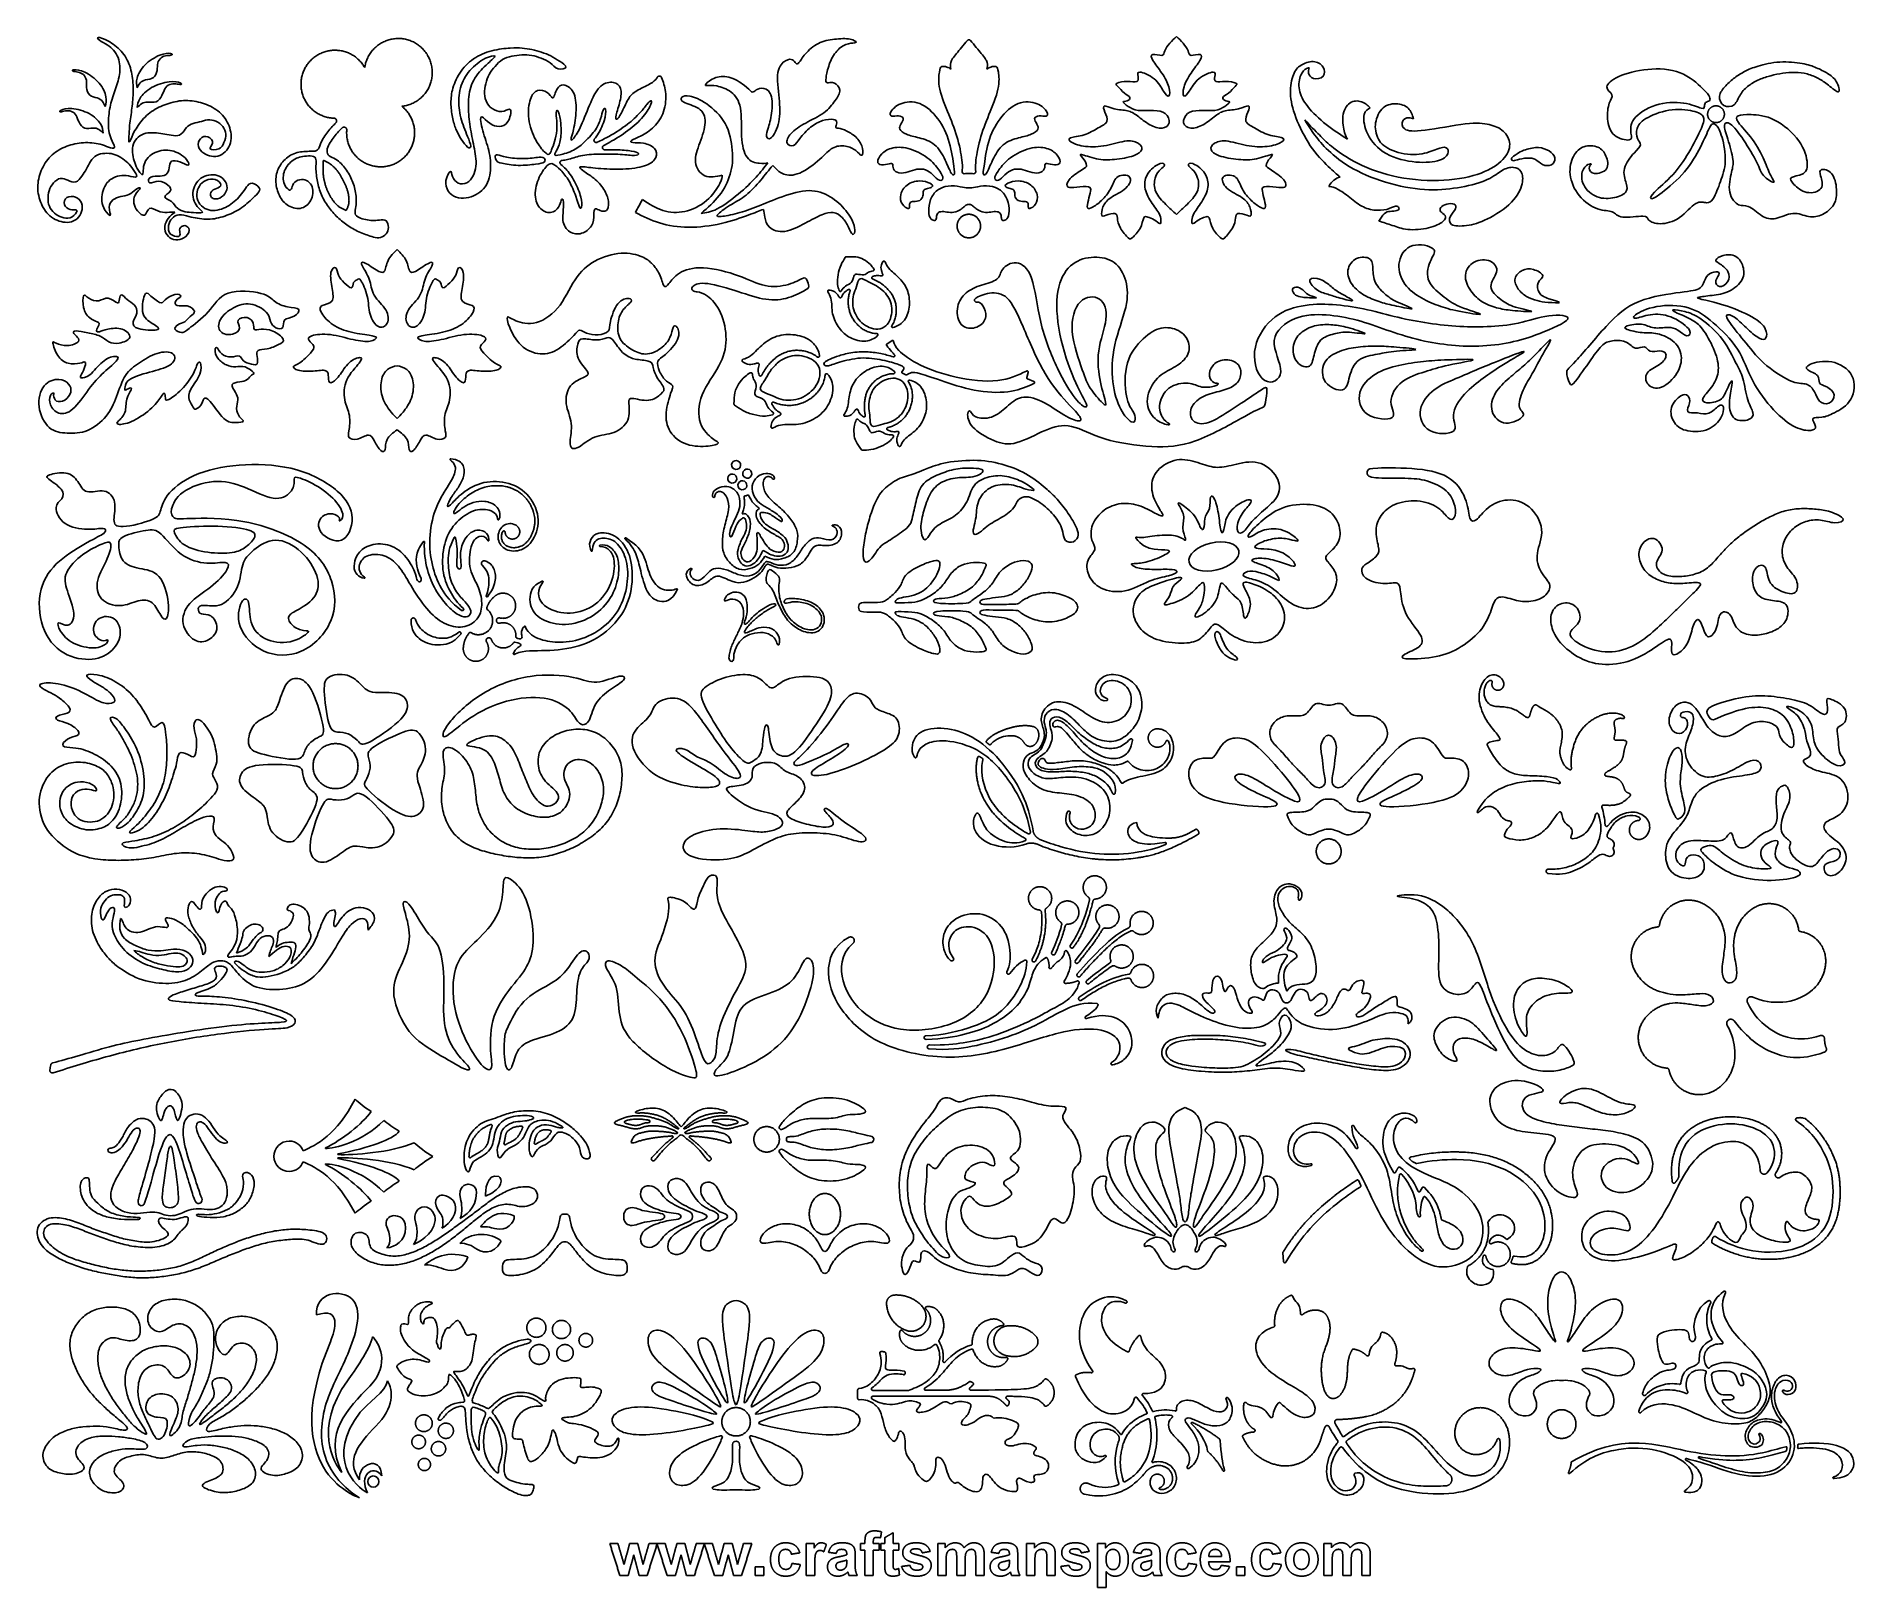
# Model space of a CAD drawing. Header units: millimetres. Extents: x -103 to 104, y -99 to 78.
import ezdxf

# ---------------------------------------------------------------- set-up
doc = ezdxf.new("R2010")
doc.units = ezdxf.units.MM
doc.header["$MEASUREMENT"] = 0
doc.layers.add('Default', color=18, linetype='Continuous')

msp = doc.modelspace()

# ---------------------------------------------------------------- linework, layer by layer
at = {"color": 5, "linetype": 'ByBlock', "lineweight": -2}
for p, q in [((-6.04, 42.72), (-5.5, 43.06)), ((-3.92, 39.18), (-4.29, 39.36)), ((10.01, 39.45), (9.84, 38.89)), ((9.92, 38.72), (10.64, 38.43)), ((-69.89, -48.67), (-69.89, -48.73)), ((-68.46, -49.35), (-68.46, -49.42)), ((-69.89, -50.49), (-69.89, -50.56)), ((-68.46, -49.81), (-68.46, -49.87))]:
    msp.add_line(p, q, dxfattribs=at)
for points, knots in [([(-92.19, 65.62), (-92.26, 65.63), (-92.19, 66.73), (-92.16, 67.52), (-92.01, 68.53), (-91.88, 69.48), (-91.77, 70.44), (-91.72, 71.41), (-91.75, 72.38), (-91.87, 73.35), (-92.11, 74.29), (-92.5, 75.19), (-93.07, 75.98), (-93.81, 76.63), (-94.57, 77.15), (-95.65, 77.62), (-95.97, 77.37), (-94.84, 76.79), (-94.09, 76.29), (-93.51, 75.47), (-93.24, 74.53), (-93.24, 73.55), (-93.43, 72.59), (-93.75, 71.67), (-94.08, 70.76), (-94.34, 69.83), (-94.5, 68.87), (-94.57, 67.9), (-94.53, 66.91), (-94.31, 66.04), (-93.67, 64.9), (-94.25, 64.93), (-95.25, 65.35), (-96.18, 65.53), (-97.15, 65.6), (-98.12, 65.49), (-99.07, 65.26), (-99.97, 64.89), (-100.79, 64.36), (-101.47, 63.67), (-102.01, 62.85), (-102.38, 61.95), (-102.59, 61), (-102.6, 60.02), (-102.38, 59.07), (-101.99, 58.17), (-101.42, 57.38), (-100.62, 56.8), (-99.7, 56.49), (-98.73, 56.5), (-97.87, 57.03), (-97.45, 57.97), (-97.59, 59), (-98.5, 59.58), (-99.63, 59.32), (-99.59, 58.18), (-98.66, 57.83), (-97.86, 58.03), (-98.65, 56.96), (-99.65, 56.97), (-100.54, 57.37), (-101.24, 58.08), (-101.49, 59.06), (-101.33, 60.13), (-100.89, 61.03), (-99.98, 61.67), (-99.21, 61.3), (-98.22, 60.9), (-97.54, 61.78), (-97.04, 62.57), (-96.63, 63.47), (-95.95, 64.2), (-94.97, 64.39), (-93.99, 64.34), (-93.12, 63.89), (-92.32, 63.28), (-91.78, 62.61), (-90.99, 61.45), (-92.36, 61.86), (-93.27, 61.85), (-94.23, 61.54), (-94.92, 60.82), (-95.26, 59.91), (-95.36, 58.9), (-95.07, 57.92), (-94.09, 56.9), (-94.65, 58.32), (-94.1, 59.13), (-93.17, 59.5), (-92.16, 59.55), (-91.48, 60.33), (-90.61, 60.6), (-91.69, 59.6), (-91.72, 58.66), (-91.34, 57.82), (-90.3, 56.91), (-90.05, 58.49), (-88.89, 57.7), (-87.92, 57.59), (-86.73, 57.76), (-87.38, 57.43), (-88.11, 56.6), (-88.21, 55.45), (-87.62, 54.67), (-86.67, 54.43), (-85.7, 54.75), (-85.14, 55.76), (-85.89, 56.24), (-86.56, 55.89), (-86.39, 55.27), (-86.39, 54.79), (-87.68, 55.03), (-87.82, 56.21), (-87.37, 57), (-86.58, 57.53), (-85.38, 57.14), (-84.43, 56.96), (-83.47, 56.83), (-82.49, 56.9), (-81.55, 57.14), (-80.64, 57.47), (-79.77, 57.9), (-78.97, 58.47), (-78.28, 59.12), (-77.51, 59.84), (-77.14, 60.42), (-78.35, 61.18), (-78.83, 60.58), (-79.4, 59.72), (-80.04, 59.01), (-80.81, 58.4), (-81.69, 57.99), (-82.66, 57.78), (-83.62, 58.03), (-84.37, 58.72), (-84.57, 59.7), (-84.29, 60.7), (-83.56, 61.34), (-82.34, 61.56), (-81.5, 60.66), (-82.26, 60.38), (-82.98, 60.1), (-82.98, 59.35), (-82.17, 59.04), (-81.41, 59.52), (-80.93, 60.4), (-81.3, 61.39), (-82.16, 61.93), (-83.15, 61.95), (-84.08, 61.59), (-84.72, 60.84), (-85.03, 59.89), (-84.87, 58.88), (-84.34, 58.11), (-83.51, 57.53), (-84.97, 57.62), (-85.8, 57.68), (-86.81, 58), (-87.24, 58.97), (-88.6, 59.36), (-87.23, 60.04), (-87.69, 60.76), (-88.82, 61.4), (-90.02, 60.73), (-90.1, 61.69), (-88.94, 61.77), (-87.88, 61.8), (-87.59, 62.69), (-87.59, 63.63), (-86.42, 63.46), (-85.34, 62.79), (-85.44, 63.45), (-86.22, 64.21), (-87.08, 64.63), (-88.06, 64.77), (-89.04, 64.59), (-89.91, 64.11), (-90.51, 63.3), (-90.62, 62.4), (-90.61, 61.62), (-91.35, 62.69), (-91.64, 63.48), (-91.87, 64.46), (-91.79, 65.44), (-91.22, 66.27), (-90.31, 66.7), (-89.33, 66.72), (-88.37, 66.56), (-87.44, 66.4), (-86.37, 66.25), (-85.82, 67.16), (-85.22, 67.75), (-84.19, 67.88), (-83.29, 68.23), (-82.29, 68.08), (-81.5, 67.47), (-81.07, 66.54), (-81.41, 65.59), (-81.81, 64.69), (-83.42, 64.74), (-82.41, 65.48), (-83.21, 66.44), (-84.24, 66.14), (-84.46, 65.1), (-83.76, 64.3), (-82.85, 63.95), (-81.84, 64.03), (-81.05, 64.65), (-80.62, 65.55), (-80.56, 66.53), (-80.81, 67.48), (-81.26, 68.35), (-81.92, 69.07), (-82.73, 69.61), (-83.62, 70), (-84.56, 70.25), (-85.53, 70.38), (-86.5, 70.33), (-87.45, 70.11), (-88.37, 69.8), (-89.25, 69.38), (-90.05, 68.81), (-90.74, 68.15), (-91.32, 67.31), (-91.75, 66.64), (-92.12, 65.6), (-92.19, 65.62)], [0, 0, 0, 0, 1, 2, 3, 4, 5, 6, 7, 8, 9, 10, 11, 12, 13, 14, 15, 16, 17, 18, 19, 20, 21, 22, 23, 24, 25, 26, 27, 28, 29, 30, 31, 32, 33, 34, 35, 36, 37, 38, 39, 40, 41, 42, 43, 44, 45, 46, 47, 48, 49, 50, 51, 52, 53, 54, 55, 56, 57, 58, 59, 60, 61, 62, 63, 64, 65, 66, 67, 68, 69, 70, 71, 72, 73, 74, 75, 76, 77, 78, 79, 80, 81, 82, 83, 84, 85, 86, 87, 88, 89, 90, 91, 92, 93, 94, 95, 96, 97, 98, 99, 100, 101, 102, 103, 104, 105, 105.505531, 106, 107, 108, 109, 110, 111, 112, 113, 114, 115, 116, 117, 118, 119, 120, 121, 122, 123, 124, 125, 126, 127, 128, 129, 130, 131, 132, 133, 134, 135, 136, 137, 138, 139, 139.610135, 140, 141, 142, 143, 144, 145, 146, 147, 148, 149, 150, 151, 152, 153, 154, 155, 156, 157, 158, 159, 160, 161, 162, 163, 164, 165, 166, 167, 168, 169, 170, 171, 172, 173, 174, 175, 176, 177, 178, 179, 180, 181, 182, 183, 184, 185, 186, 187, 188, 189, 190, 191, 192, 193, 194, 195, 196, 197, 198, 199, 200, 201, 202, 203, 204, 205, 206, 207, 208, 209, 210, 211, 212, 213, 214, 215, 216, 217, 218, 219, 220, 221, 222, 222, 222, 222]), ([(-19.58, 63.29), (-19.86, 63.23), (-20.15, 63.17), (-20.58, 63.22), (-21.01, 63.26), (-21.58, 63.41), (-22.33, 64.4), (-22.51, 65.25), (-22.57, 66.29), (-22.62, 67.34), (-22.55, 68.6), (-22.87, 70.39), (-23.26, 70.92), (-23.77, 71.31), (-24.28, 71.69), (-24.9, 71.91), (-25.39, 72.01), (-25.87, 72.1), (-26.22, 72.05), (-26.66, 72.04), (-26.75, 72.08), (-26.61, 72.24), (-26.48, 72.41), (-26.13, 72.71), (-25.21, 73.08), (-24.65, 73.17), (-24.03, 73.01), (-23.41, 72.85), (-22.73, 72.44), (-21.82, 71.75), (-21.37, 71.17), (-21.2, 71.34), (-21.04, 71.46), (-20.88, 71.58), (-20.64, 71.74), (-20.31, 71.75), (-19.98, 71.76), (-19.56, 71.63), (-19.33, 71.17), (-19.1, 70.71), (-19.06, 69.93), (-19.13, 69.2), (-19.2, 68.48), (-19.38, 67.8), (-19.52, 67.31), (-19.67, 66.83), (-19.78, 66.53), (-19.74, 66.29), (-19.69, 66.05), (-19.48, 65.87), (-19.18, 66.14), (-18.89, 66.42), (-18.51, 67.14), (-18.34, 67.94), (-18.17, 68.74), (-18.21, 69.62), (-18.31, 70.62), (-18.41, 71.63), (-18.57, 72.77), (-18.45, 73.54), (-18.32, 74.3), (-17.91, 74.69), (-17.57, 74.88), (-17.23, 75.08), (-16.97, 75.08), (-16.79, 74.98), (-16.6, 74.89), (-16.5, 74.69), (-16.4, 74.59), (-16.3, 74.49), (-16.2, 74.48), (-15.9, 74.85), (-15.69, 75.23), (-15.32, 75.66), (-14.95, 76.08), (-14.42, 76.55), (-13.84, 76.84), (-13.27, 77.13), (-12.66, 77.25), (-12.02, 77.32), (-11.38, 77.39), (-10.72, 77.42), (-10.25, 77.34), (-9.79, 77.25), (-9.54, 77.06), (-9.54, 76.98), (-9.55, 76.89), (-9.82, 76.92), (-10.16, 76.86), (-10.5, 76.81), (-10.93, 76.67), (-11.32, 76.37), (-11.71, 76.08), (-12.08, 75.61), (-12.35, 75.08), (-12.61, 74.54), (-12.78, 73.93), (-12.88, 73.48), (-12.98, 73.03), (-13.01, 72.73), (-12.98, 72.56), (-12.95, 72.39), (-12.85, 72.35), (-12.69, 72.37), (-12.53, 72.38), (-12.31, 72.45), (-12.03, 72.33), (-11.76, 72.21), (-11.44, 71.91), (-11.41, 71.55), (-11.37, 71.2), (-11.63, 70.79), (-11.95, 70.34), (-12.27, 69.88), (-12.64, 69.38), (-13.23, 68.95), (-13.81, 68.53), (-14.61, 68.18), (-15.29, 67.8), (-15.98, 67.42), (-16.56, 67.01), (-17.32, 66.19), (-17.5, 65.78), (-17.4, 65.52), (-17.31, 65.26), (-16.94, 65.16), (-16.67, 65.25), (-16.41, 65.35), (-16.26, 65.65), (-15.95, 66.05), (-15.65, 66.45), (-15.19, 66.95), (-14.74, 67.32), (-14.28, 67.69), (-13.83, 67.92), (-13.37, 68.07), (-12.91, 68.21), (-12.45, 68.26), (-12.15, 68.21), (-11.86, 68.16), (-11.74, 68.01), (-11.75, 67.82), (-11.76, 67.63), (-11.91, 67.4), (-11.88, 67.3), (-11.85, 67.2), (-11.65, 67.24), (-11.36, 67.18), (-11.07, 67.11), (-10.7, 66.96), (-10.32, 66.73), (-9.93, 66.51), (-9.52, 66.21), (-9.24, 65.82), (-8.96, 65.43), (-8.81, 64.95), (-8.78, 64.62), (-8.75, 64.28), (-8.84, 64.09), (-8.97, 64.13), (-9.11, 64.17), (-9.29, 64.43), (-9.59, 64.66), (-9.89, 64.89), (-10.31, 65.1), (-11.25, 65.25), (-11.78, 65.2), (-12.23, 64.95), (-12.67, 64.7), (-13.04, 64.25), (-13.68, 63.68), (-14.31, 63.12), (-15.21, 62.43), (-15.96, 62.11), (-16.72, 61.79), (-17.34, 61.83), (-18.23, 62.15), (-18.49, 62.43), (-18.85, 62.8), (-18.94, 62.89), (-19.04, 62.97)], [3.1965812, 3.1965812, 3.1965812, 3.1965812, 3.2051282, 3.2051282, 3.2051282, 3.2136752, 3.2136752, 3.2222222, 3.2222222, 3.2222222, 3.2307692, 3.2307692, 3.2393162, 3.2393162, 3.2393162, 3.2478632, 3.2478632, 3.2478632, 3.2564103, 3.2564103, 3.2649573, 3.2649573, 3.2649573, 3.2735043, 3.2735043, 3.2820513, 3.2820513, 3.2820513, 3.2905983, 3.2905983, 3.2991453, 3.3076923, 3.3076923, 3.3076923, 3.3162393, 3.3162393, 3.3162393, 3.3247863, 3.3247863, 3.3247863, 3.3333333, 3.3333333, 3.3333333, 3.3418803, 3.3418803, 3.3418803, 3.3504274, 3.3504274, 3.3504274, 3.3589744, 3.3589744, 3.3589744, 3.3675214, 3.3675214, 3.3675214, 3.3760684, 3.3760684, 3.3760684, 3.3846154, 3.3846154, 3.3846154, 3.3931624, 3.3931624, 3.3931624, 3.4017094, 3.4017094, 3.4017094, 3.4102564, 3.4102564, 3.4102564, 3.4188034, 3.4188034, 3.4273504, 3.4273504, 3.4273504, 3.4358974, 3.4358974, 3.4358974, 3.4444444, 3.4444444, 3.4444444, 3.4529915, 3.4529915, 3.4529915, 3.4615385, 3.4615385, 3.4615385, 3.4700855, 3.4700855, 3.4700855, 3.4786325, 3.4786325, 3.4786325, 3.4871795, 3.4871795, 3.4871795, 3.4957265, 3.4957265, 3.4957265, 3.5042735, 3.5042735, 3.5042735, 3.5128205, 3.5128205, 3.5128205, 3.5213675, 3.5213675, 3.5213675, 3.5299145, 3.5299145, 3.5299145, 3.5384615, 3.5384615, 3.5384615, 3.5470085, 3.5470085, 3.5470085, 3.5555556, 3.5555556, 3.5555556, 3.5641026, 3.5641026, 3.5726496, 3.5726496, 3.5726496, 3.5811966, 3.5811966, 3.5811966, 3.5897436, 3.5897436, 3.5897436, 3.5982906, 3.5982906, 3.5982906, 3.6068376, 3.6068376, 3.6068376, 3.6153846, 3.6153846, 3.6153846, 3.6239316, 3.6239316, 3.6239316, 3.6324786, 3.6324786, 3.6324786, 3.6410256, 3.6410256, 3.6410256, 3.6495726, 3.6495726, 3.6495726, 3.6581197, 3.6581197, 3.6581197, 3.6666667, 3.6666667, 3.6666667, 3.6752137, 3.6752137, 3.6752137, 3.6837607, 3.6837607, 3.6837607, 3.6923077, 3.6923077, 3.7008547, 3.7008547, 3.7008547, 3.7094017, 3.7094017, 3.7094017, 3.7179487, 3.7179487, 3.7179487, 3.7264957, 3.7264957, 3.7350427, 3.7350427, 3.7435897, 3.7435897, 3.7435897, 3.7435897]), ([(1.22, 73.92), (1.17, 74.16), (1.06, 74.65), (1.49, 75.24), (2.19, 76.11), (2.64, 76.64), (3.1, 77.18)], [39.6407076, 39.6407076, 39.6407076, 39.6407076, 39.7176307, 39.7945538, 39.7945538, 39.8630292, 39.8630292, 39.8630292, 39.8630292]), ([(3.44, 77.18), (3.9, 76.64), (4.35, 76.11), (5.04, 75.24), (5.48, 74.65), (5.37, 74.16), (5.31, 73.92)], [43.3352448, 43.3352448, 43.3352448, 43.3352448, 43.4037203, 43.4037203, 43.4806434, 43.5575664, 43.5575664, 43.5575664, 43.5575664]), ([(26.86, 57.41), (26.47, 57.77), (26.09, 58.13), (25.66, 58.55), (25.22, 58.97), (24.74, 59.45), (24.52, 59.98), (24.29, 60.51), (24.31, 61.1), (24.44, 61.55), (24.58, 62), (24.83, 62.31), (25.05, 62.53), (25.28, 62.75), (25.47, 62.87), (25.5, 63.01), (25.52, 63.15), (25.36, 63.29), (25.01, 63.18), (24.65, 63.07), (24.1, 62.7), (23.74, 62.24), (23.39, 61.79), (23.23, 61.25), (23.26, 60.71), (23.29, 60.16), (23.51, 59.6), (23.84, 59.06), (24.17, 58.51), (24.61, 57.97), (24.84, 57.59), (25.07, 57.21), (25.09, 56.99), (25.1, 56.77), (25.11, 56.56), (25.11, 56.35), (24.97, 56.38), (24.84, 56.4), (24.3, 56.91), (23.82, 57.03), (23.62, 57.1), (23.42, 57.16), (23.26, 57.24), (23.15, 57.02), (23.03, 56.79), (22.96, 56.27), (22.49, 55.37), (22.1, 55), (21.87, 54.79), (21.65, 54.59), (21.59, 54.55), (21.37, 54.76), (21.14, 54.97), (20.73, 55.43), (20.49, 55.86), (20.25, 56.29), (20.18, 56.69), (20.1, 57.28), (20.1, 57.48), (19.87, 57.51), (19.63, 57.54), (19.16, 57.42), (18.86, 57.32), (18.56, 57.22), (18.29, 57.09), (18.37, 57.89), (18.51, 58.26), (18.65, 58.63), (18.89, 58.97), (19.88, 59.64), (20.64, 59.97), (21.11, 60.41), (21.58, 60.84), (21.78, 61.38), (21.54, 61.66), (21.3, 61.94), (20.62, 61.96), (20.22, 61.71), (19.82, 61.47), (19.57, 60.45), (18.86, 59.52), (18.49, 59.14), (18.11, 58.75), (17.71, 58.46), (17.4, 58.28), (17.08, 58.09), (16.84, 58.01), (16.76, 58.15), (16.68, 58.3), (16.77, 58.66), (16.85, 59.03), (16.94, 59.4), (17.04, 59.78), (17.14, 60.32), (17.15, 60.47), (16.86, 60.54), (16.58, 60.6), (15.99, 60.57), (15.53, 60.52), (15.07, 60.47), (14.72, 60.4), (14.54, 60.52), (14.36, 60.64), (14.34, 60.94), (14.65, 61.33), (14.97, 61.71), (15.63, 62.18), (16.05, 62.45), (16.47, 62.72), (16.66, 62.79), (16.65, 62.99), (16.64, 63.2), (16.43, 63.54), (16.22, 63.81), (16, 64.07), (15.79, 64.27), (16.05, 64.22), (16.32, 64.17), (17.82, 63.59), (19.07, 63.59), (19.81, 63.66), (20.55, 63.73), (21.41, 63.88), (21.98, 64.08), (22.55, 64.29), (22.85, 64.55), (22.99, 65.04), (22.85, 65.27), (22.56, 65.46), (22.27, 65.66), (21.85, 65.82), (21.21, 65.76), (20.57, 65.7), (19.73, 65.42), (18.06, 65.1), (17.24, 65.06), (16.54, 65.14), (15.84, 65.22), (15.26, 65.41), (14.94, 65.61), (14.62, 65.8), (14.54, 66), (14.83, 66.11), (15.12, 66.23), (15.76, 66.27), (16.36, 66.46), (16.95, 66.64), (17.5, 66.97), (17.97, 67.24), (18.44, 67.5), (18.85, 67.7), (18.96, 67.99), (19.06, 68.28), (18.86, 68.67), (18.72, 69.03), (18.58, 69.38), (18.5, 69.71), (18.67, 69.74), (18.85, 69.77), (19.29, 69.52), (19.79, 69.4), (20.29, 69.28), (20.85, 69.29), (21.29, 69.19), (21.72, 69.1), (22.32, 68.71), (23.33, 67.89), (23.82, 67.61), (24.32, 67.33), (24.81, 67.19), (25.63, 67.26), (25.96, 67.48), (26.03, 67.82), (26.1, 68.16), (25.9, 68.63), (25.58, 68.89), (25.27, 69.15), (24.83, 69.21), (23.7, 69.22), (23.01, 69.17), (21.99, 69.31), (21.66, 69.49), (21.37, 69.69), (21.07, 69.88), (20.82, 70.09), (20.82, 70.18), (20.81, 70.27), (21.05, 70.25), (21.26, 70.32), (21.46, 70.39), (21.63, 70.55), (21.57, 70.69), (21.51, 70.84), (21.23, 70.98), (20.94, 71.2), (20.66, 71.43), (20.36, 71.76), (20.18, 71.96), (19.99, 72.16), (19.91, 72.23), (20.11, 72.33), (20.32, 72.42), (20.82, 72.53), (21.28, 72.53), (21.74, 72.54), (22.16, 72.44), (22.36, 72.51), (22.55, 72.59), (22.53, 72.83), (22.49, 73.08), (22.44, 73.34), (22.37, 73.6), (22.71, 73.58), (23.04, 73.56), (23.8, 73.26), (24.32, 72.82), (24.84, 72.39), (25.13, 71.82), (25.39, 71.42), (25.65, 71.01), (25.88, 70.77), (26, 70.87), (26.12, 70.97), (26.13, 71.4), (25.99, 71.9), (25.85, 72.39), (25.56, 72.94), (25.2, 73.47), (24.84, 74), (24.41, 74.52), (24.18, 74.9), (23.95, 75.28), (23.92, 75.52), (24.17, 75.57), (24.41, 75.61), (24.93, 75.46), (25.44, 75.52), (25.43, 75.75), (25.54, 76.02), (25.64, 76.28), (25.86, 76.6), (26.34, 77.15), (26.6, 77.4), (26.86, 77.64)], [3, 3, 3, 3, 3.022472, 3.022472, 3.022472, 3.033708, 3.033708, 3.033708, 3.044944, 3.044944, 3.044944, 3.05618, 3.05618, 3.05618, 3.067416, 3.067416, 3.067416, 3.078652, 3.078652, 3.078652, 3.089888, 3.089888, 3.089888, 3.101124, 3.101124, 3.101124, 3.11236, 3.11236, 3.11236, 3.123596, 3.123596, 3.123596, 3.134831, 3.134831, 3.134831, 3.146067, 3.146067, 3.146067, 3.157303, 3.168539, 3.168539, 3.168539, 3.179775, 3.179775, 3.179775, 3.191011, 3.191011, 3.202247, 3.202247, 3.202247, 3.213483, 3.213483, 3.213483, 3.224719, 3.224719, 3.224719, 3.235955, 3.235955, 3.247191, 3.247191, 3.247191, 3.258427, 3.258427, 3.258427, 3.269663, 3.280899, 3.280899, 3.280899, 3.292135, 3.292135, 3.303371, 3.303371, 3.303371, 3.314607, 3.314607, 3.314607, 3.325843, 3.325843, 3.325843, 3.337079, 3.348315, 3.348315, 3.348315, 3.359551, 3.359551, 3.359551, 3.370787, 3.370787, 3.370787, 3.382022, 3.382022, 3.382022, 3.393258, 3.393258, 3.404494, 3.404494, 3.404494, 3.41573, 3.41573, 3.41573, 3.426966, 3.426966, 3.426966, 3.438202, 3.438202, 3.438202, 3.449438, 3.449438, 3.449438, 3.460674, 3.460674, 3.460674, 3.47191, 3.47191, 3.47191, 3.483146, 3.483146, 3.483146, 3.494382, 3.505618, 3.505618, 3.505618, 3.516854, 3.516854, 3.516854, 3.52809, 3.52809, 3.539326, 3.539326, 3.539326, 3.550562, 3.550562, 3.550562, 3.561798, 3.561798, 3.573034, 3.573034, 3.573034, 3.58427, 3.58427, 3.58427, 3.595506, 3.595506, 3.595506, 3.606742, 3.606742, 3.606742, 3.617978, 3.617978, 3.617978, 3.629213, 3.629213, 3.629213, 3.640449, 3.640449, 3.640449, 3.651685, 3.651685, 3.651685, 3.662921, 3.662921, 3.662921, 3.674157, 3.674157, 3.674157, 3.685393, 3.696629, 3.696629, 3.696629, 3.707865, 3.707865, 3.719101, 3.719101, 3.719101, 3.730337, 3.730337, 3.730337, 3.741573, 3.741573, 3.752809, 3.752809, 3.764045, 3.764045, 3.764045, 3.775281, 3.775281, 3.775281, 3.786517, 3.786517, 3.786517, 3.797753, 3.797753, 3.797753, 3.808989, 3.808989, 3.808989, 3.820225, 3.820225, 3.820225, 3.831461, 3.831461, 3.831461, 3.842697, 3.842697, 3.842697, 3.853933, 3.853933, 3.853933, 3.865169, 3.865169, 3.865169, 3.876404, 3.876404, 3.876404, 3.88764, 3.88764, 3.88764, 3.898876, 3.898876, 3.898876, 3.910112, 3.910112, 3.910112, 3.921348, 3.921348, 3.921348, 3.932584, 3.932584, 3.932584, 3.94382, 3.94382, 3.94382, 3.955056, 3.955056, 3.955056, 3.966292, 3.966292, 3.977528, 3.977528, 3.977528, 3.988764, 3.988764, 4, 4, 4, 4]), ([(26.86, 77.64), (27.12, 77.4), (27.38, 77.15), (27.85, 76.6), (28.07, 76.28), (28.18, 76.02), (28.28, 75.75), (28.27, 75.52), (28.78, 75.46), (29.3, 75.61), (29.55, 75.57), (29.79, 75.52), (29.76, 75.28), (29.53, 74.9), (29.3, 74.52), (28.88, 74), (28.52, 73.47), (28.16, 72.94), (27.86, 72.39), (27.72, 71.9), (27.58, 71.4), (27.59, 70.97), (27.71, 70.87), (27.83, 70.77), (28.06, 71.01), (28.32, 71.42), (28.58, 71.82), (28.88, 72.39), (29.4, 72.82), (29.92, 73.26), (30.67, 73.56), (31.01, 73.58), (31.35, 73.6), (31.28, 73.34), (31.23, 73.08), (31.18, 72.83), (31.16, 72.59), (31.36, 72.51), (31.56, 72.44), (31.97, 72.54), (32.43, 72.53), (32.89, 72.53), (33.39, 72.42), (33.6, 72.33), (33.81, 72.23), (33.73, 72.16), (33.35, 71.76), (33.06, 71.43), (32.77, 71.2), (32.48, 70.98), (32.2, 70.84), (32.15, 70.69), (32.09, 70.55), (32.26, 70.39), (32.46, 70.32), (32.66, 70.25), (32.9, 70.27), (32.9, 70.18), (32.89, 70.09), (32.64, 69.88), (32.35, 69.69), (32.06, 69.49), (31.72, 69.31), (30.7, 69.17), (30.01, 69.22), (28.89, 69.21), (28.45, 69.15), (28.13, 68.89), (27.81, 68.63), (27.61, 68.16), (27.68, 67.82), (27.75, 67.48), (28.08, 67.26), (28.91, 67.19), (29.4, 67.33), (29.89, 67.61), (30.39, 67.89), (31.39, 68.71), (31.99, 69.1), (32.43, 69.19), (32.86, 69.29), (33.42, 69.28), (34.42, 69.52), (34.86, 69.77), (35.04, 69.74), (35.22, 69.71), (35.13, 69.38), (34.99, 69.03), (34.85, 68.67), (34.65, 68.28), (34.76, 67.99), (34.86, 67.7), (35.27, 67.5), (36.22, 66.97), (36.76, 66.64), (37.36, 66.46), (37.95, 66.27), (38.6, 66.23), (38.88, 66.11), (39.17, 66), (39.1, 65.8), (38.77, 65.61), (38.45, 65.41), (37.88, 65.22), (37.18, 65.14), (36.48, 65.06), (35.66, 65.1), (33.99, 65.42), (33.14, 65.7), (32.51, 65.76), (31.87, 65.82), (31.44, 65.66), (31.16, 65.46), (30.87, 65.27), (30.72, 65.04), (30.8, 64.8), (30.87, 64.55), (31.16, 64.29), (31.73, 64.08), (32.31, 63.88), (33.16, 63.73), (33.9, 63.66), (34.64, 63.59), (35.9, 63.59), (37.4, 64.17), (37.66, 64.22), (37.93, 64.27), (37.71, 64.07), (37.5, 63.81), (37.28, 63.54), (37.07, 63.2), (37.06, 62.99), (37.05, 62.79), (37.24, 62.72), (37.66, 62.45), (38.09, 62.18), (38.74, 61.71), (39.06, 61.33), (39.38, 60.94), (39.36, 60.64), (39.18, 60.52), (38.99, 60.4), (38.65, 60.47), (37.72, 60.57), (37.14, 60.6), (36.85, 60.54), (36.56, 60.47), (36.57, 60.32), (36.68, 59.78), (36.77, 59.4), (36.86, 59.03), (36.95, 58.66), (37.03, 58.3), (36.95, 58.15), (36.88, 58.01), (36.64, 58.09), (36.32, 58.28), (36, 58.46), (35.6, 58.75), (35.23, 59.14), (34.85, 59.52), (34.14, 60.45), (33.89, 61.47), (33.49, 61.71), (33.09, 61.96), (32.41, 61.94), (32.17, 61.66), (31.93, 61.38), (32.13, 60.84), (32.6, 60.41), (33.08, 59.97), (33.83, 59.64), (34.82, 58.97), (35.06, 58.63), (35.2, 58.26), (35.34, 57.89), (35.43, 57.09), (35.16, 57.22), (34.85, 57.32), (34.55, 57.42), (34.08, 57.54), (33.85, 57.51), (33.61, 57.48), (33.61, 57.28), (33.54, 56.69), (33.47, 56.29), (33.23, 55.86), (32.99, 55.43), (32.58, 54.97), (32.35, 54.76), (32.12, 54.55), (32.07, 54.59), (31.84, 54.79), (31.62, 55), (31.22, 55.37), (30.75, 56.27), (30.68, 56.79), (30.57, 57.02), (30.45, 57.24), (30.29, 57.16), (30.1, 57.1), (29.9, 57.03), (29.42, 56.91), (28.88, 56.4), (28.74, 56.38), (28.61, 56.35), (28.61, 56.56), (28.62, 56.77), (28.63, 56.99), (28.65, 57.21), (28.88, 57.59), (29.11, 57.97), (29.54, 58.51), (29.87, 59.06), (30.2, 59.6), (30.42, 60.16), (30.45, 60.71), (30.48, 61.25), (30.33, 61.79), (29.97, 62.24), (29.62, 62.7), (29.06, 63.07), (28.71, 63.18), (28.35, 63.29), (28.2, 63.15), (28.24, 62.87), (28.44, 62.75), (28.66, 62.53), (28.89, 62.31), (29.14, 62), (29.27, 61.55), (29.41, 61.1), (29.43, 60.51), (29.2, 59.98), (28.97, 59.45), (28.49, 58.97), (28.06, 58.55), (27.63, 58.13), (27.24, 57.77), (26.86, 57.41)], [2, 2, 2, 2, 2.011236, 2.011236, 2.022472, 2.022472, 2.022472, 2.033708, 2.033708, 2.044944, 2.044944, 2.044944, 2.05618, 2.05618, 2.05618, 2.067416, 2.067416, 2.067416, 2.078652, 2.078652, 2.078652, 2.089888, 2.089888, 2.089888, 2.101124, 2.101124, 2.101124, 2.11236, 2.11236, 2.11236, 2.123596, 2.123596, 2.123596, 2.134831, 2.134831, 2.134831, 2.146067, 2.146067, 2.146067, 2.157303, 2.157303, 2.157303, 2.168539, 2.168539, 2.168539, 2.179775, 2.179775, 2.191011, 2.191011, 2.191011, 2.202247, 2.202247, 2.202247, 2.213483, 2.213483, 2.213483, 2.224719, 2.224719, 2.224719, 2.235955, 2.235955, 2.235955, 2.247191, 2.247191, 2.258427, 2.258427, 2.269663, 2.269663, 2.269663, 2.280899, 2.280899, 2.280899, 2.292135, 2.292135, 2.303371, 2.303371, 2.303371, 2.314607, 2.325843, 2.325843, 2.325843, 2.337079, 2.337079, 2.348315, 2.348315, 2.348315, 2.359551, 2.359551, 2.359551, 2.370787, 2.370787, 2.370787, 2.382022, 2.382022, 2.393258, 2.393258, 2.393258, 2.404494, 2.404494, 2.404494, 2.41573, 2.41573, 2.41573, 2.426966, 2.426966, 2.426966, 2.438202, 2.438202, 2.449438, 2.449438, 2.449438, 2.460674, 2.460674, 2.460674, 2.47191, 2.47191, 2.47191, 2.483146, 2.483146, 2.483146, 2.494382, 2.494382, 2.494382, 2.505618, 2.516854, 2.516854, 2.516854, 2.52809, 2.52809, 2.52809, 2.539326, 2.539326, 2.539326, 2.550562, 2.550562, 2.550562, 2.561798, 2.561798, 2.561798, 2.573034, 2.573034, 2.573034, 2.58427, 2.58427, 2.595506, 2.595506, 2.595506, 2.606742, 2.606742, 2.617978, 2.617978, 2.617978, 2.629213, 2.629213, 2.629213, 2.640449, 2.640449, 2.640449, 2.651685, 2.651685, 2.651685, 2.662921, 2.674157, 2.674157, 2.674157, 2.685393, 2.685393, 2.685393, 2.696629, 2.696629, 2.696629, 2.707865, 2.707865, 2.719101, 2.719101, 2.719101, 2.730337, 2.741573, 2.741573, 2.741573, 2.752809, 2.752809, 2.752809, 2.764045, 2.764045, 2.775281, 2.775281, 2.775281, 2.786517, 2.786517, 2.786517, 2.797753, 2.797753, 2.797753, 2.808989, 2.808989, 2.820225, 2.820225, 2.820225, 2.831461, 2.831461, 2.831461, 2.842697, 2.853933, 2.853933, 2.853933, 2.865169, 2.865169, 2.865169, 2.876404, 2.876404, 2.876404, 2.88764, 2.88764, 2.88764, 2.898876, 2.898876, 2.898876, 2.910112, 2.910112, 2.910112, 2.921348, 2.921348, 2.921348, 2.932584, 2.932584, 2.94382, 2.94382, 2.94382, 2.955056, 2.955056, 2.955056, 2.966292, 2.966292, 2.966292, 2.977528, 2.977528, 2.977528, 3, 3, 3, 3]), ([(-91.3, 72.91), (-91.19, 73.35), (-90.89, 73.9), (-90.41, 74.39), (-89.93, 74.87), (-89.27, 75.29), (-88.71, 75.51), (-88.16, 75.73), (-87.71, 75.74), (-87.26, 75.66), (-87.25, 75.57), (-87.35, 75.53), (-87.46, 75.48), (-87.69, 75.49), (-87.91, 75.46), (-88.14, 75.43), (-88.37, 75.36), (-88.55, 75.22), (-88.74, 75.08), (-88.88, 74.86), (-88.94, 74.62), (-89, 74.37), (-88.98, 74.09), (-89.03, 73.78), (-89.08, 73.47), (-89.2, 73.13), (-89.44, 72.96), (-89.68, 72.78), (-90.04, 72.76), (-90.32, 72.7), (-90.59, 72.63), (-90.79, 72.51), (-90.94, 72.35), (-91.09, 72.2), (-91.19, 72), (-91.3, 71.8)], [2, 2, 2, 2, 2.0714286, 2.0714286, 2.0714286, 2.1428571, 2.1428571, 2.1428571, 2.2142857, 2.2142857, 2.2857143, 2.2857143, 2.2857143, 2.3571429, 2.3571429, 2.3571429, 2.4285714, 2.4285714, 2.4285714, 2.5, 2.5, 2.5, 2.5714286, 2.5714286, 2.5714286, 2.6428571, 2.6428571, 2.6428571, 2.7142857, 2.7142857, 2.7142857, 2.7857143, 2.7857143, 2.7857143, 2.8571429, 2.8571429, 2.8571429, 2.8571429]), ([(41.95, 74.06), (41.89, 73.87), (41.83, 73.68), (41.93, 73.23), (42.25, 72.7), (43.3, 72.84), (43.54, 73.11), (43.78, 73.38), (43.74, 73.84), (43.29, 74.53), (42.87, 74.76), (41.94, 74.8), (41.42, 74.61), (41.02, 74.37), (40.63, 74.12), (40.37, 73.82), (40.16, 73.29), (39.95, 72.75), (39.79, 71.99), (39.84, 70.34), (40.05, 69.45), (40.83, 67.39), (41.41, 66.22), (42.75, 64.23), (43.53, 63.43), (44.11, 62.87), (44.7, 62.3), (45.09, 61.98), (45.48, 61.66)], [3.4270833, 3.4270833, 3.4270833, 3.4270833, 3.4375, 3.4375, 3.4479167, 3.4583333, 3.4583333, 3.4583333, 3.46875, 3.46875, 3.4791667, 3.4791667, 3.4895833, 3.4895833, 3.4895833, 3.5, 3.5, 3.5, 3.5104167, 3.5104167, 3.5208333, 3.5208333, 3.53125, 3.53125, 3.5416667, 3.5416667, 3.5416667, 3.5520833, 3.5520833, 3.5520833, 3.5520833]), ([(-94.83, 70.79), (-94.91, 71.24), (-95.17, 71.81), (-95.61, 72.33), (-96.06, 72.85), (-96.69, 73.31), (-97.22, 73.57), (-97.76, 73.83), (-98.2, 73.88), (-98.43, 73.86), (-98.66, 73.84), (-98.68, 73.74), (-98.57, 73.69), (-98.47, 73.64), (-98.24, 73.63), (-98.02, 73.59), (-97.8, 73.54), (-97.58, 73.45), (-97.4, 73.3), (-97.23, 73.14), (-97.11, 72.92), (-97.06, 72.67), (-97.02, 72.41), (-97.06, 72.14), (-97.03, 71.83), (-97.01, 71.51), (-96.91, 71.17), (-96.68, 70.97), (-96.46, 70.78), (-96.1, 70.73), (-95.83, 70.65), (-95.56, 70.56), (-95.37, 70.43), (-95.24, 70.26), (-95.1, 70.09), (-95.01, 69.89), (-94.92, 69.68)], [2, 2, 2, 2, 2.0714286, 2.0714286, 2.0714286, 2.1428571, 2.1428571, 2.1428571, 2.2142857, 2.2142857, 2.2142857, 2.2857143, 2.2857143, 2.2857143, 2.3571429, 2.3571429, 2.3571429, 2.4285714, 2.4285714, 2.4285714, 2.5, 2.5, 2.5, 2.5714286, 2.5714286, 2.5714286, 2.6428571, 2.6428571, 2.6428571, 2.7142857, 2.7142857, 2.7142857, 2.7857143, 2.7857143, 2.7857143, 2.8571429, 2.8571429, 2.8571429, 2.8571429]), ([(-90.96, 70.62), (-90.71, 71.02), (-90.26, 71.47), (-89.64, 71.82), (-89.03, 72.17), (-88.26, 72.41), (-87.65, 72.48), (-87.05, 72.56), (-86.61, 72.47), (-86.4, 72.38), (-86.19, 72.28), (-86.21, 72.19), (-86.33, 72.18), (-86.45, 72.16), (-86.66, 72.22), (-86.89, 72.25), (-87.12, 72.27), (-87.36, 72.26), (-87.59, 72.17), (-87.81, 72.08), (-88.01, 71.91), (-88.14, 71.68), (-88.27, 71.46), (-88.34, 71.19), (-88.63, 70.63), (-88.85, 70.33), (-89.13, 70.22), (-89.42, 70.11), (-89.77, 70.18), (-90.06, 70.18), (-90.35, 70.18), (-90.58, 70.12), (-90.77, 70), (-90.96, 69.89), (-91.12, 69.72), (-91.28, 69.56)], [2, 2, 2, 2, 2.0714286, 2.0714286, 2.0714286, 2.1428571, 2.1428571, 2.1428571, 2.2142857, 2.2142857, 2.2142857, 2.2857143, 2.2857143, 2.2857143, 2.3571429, 2.3571429, 2.3571429, 2.4285714, 2.4285714, 2.4285714, 2.5, 2.5, 2.5, 2.5714286, 2.5714286, 2.6428571, 2.6428571, 2.6428571, 2.7142857, 2.7142857, 2.7142857, 2.7857143, 2.7857143, 2.7857143, 2.8571429, 2.8571429, 2.8571429, 2.8571429]), ([(-44.46, 64.25), (-44.57, 64.19), (-44.71, 64.26), (-44.98, 64.51), (-45.24, 64.77), (-45.61, 65.21), (-46.33, 66.53), (-46.67, 67.42), (-46.78, 68.27), (-46.88, 69.13), (-46.76, 69.94), (-46.57, 70.5), (-46.38, 71.07), (-46.12, 71.38), (-45.43, 71.58), (-44.99, 71.48), (-44.69, 71.27), (-44.39, 71.06), (-44.21, 70.74), (-44.09, 70.67), (-43.96, 70.61), (-43.89, 70.81), (-43.81, 71.03), (-43.74, 71.24), (-43.65, 71.48), (-43.36, 71.93), (-43.16, 72.15), (-42.82, 72.13), (-42.48, 72.1), (-42, 71.83), (-41.72, 71.31), (-41.44, 70.8), (-41.36, 70.03), (-41.39, 69.25), (-41.41, 68.47), (-41.55, 67.66), (-41.68, 67.07), (-41.81, 66.48), (-41.95, 66.11), (-41.97, 65.79), (-41.86, 65.84), (-41.44, 66.35), (-41.14, 66.8), (-40.81, 67.54), (-40.47, 68.28), (-40.1, 69.3), (-39.73, 70.14), (-39.37, 70.97), (-39.01, 71.62), (-38.56, 72), (-38.11, 72.38), (-37.57, 72.48), (-37.16, 72.41), (-36.75, 72.35), (-36.46, 72.11), (-36.34, 71.73), (-36.22, 71.36), (-36.27, 70.84), (-36.4, 70.28), (-36.53, 69.71), (-36.74, 69.11), (-36.82, 68.72), (-36.9, 68.34), (-36.86, 68.19), (-36.75, 68.23), (-36.64, 68.27), (-36.47, 68.51), (-36.24, 68.95), (-36.01, 69.39), (-35.73, 70.04), (-35.47, 70.49), (-35.2, 70.94), (-34.94, 71.19), (-34.5, 71.45), (-34.05, 71.72), (-33.42, 72), (-33, 72.24), (-32.58, 72.48), (-32.36, 72.69), (-32.21, 72.9), (-32.18, 72.94), (-32.16, 72.98), (-32.13, 73.01)], [63.8756473, 63.8756473, 63.8756473, 63.8756473, 63.8844192, 63.8844192, 63.8844192, 63.8931912, 63.8931912, 63.9019631, 63.9019631, 63.9019631, 63.910735, 63.910735, 63.910735, 63.919507, 63.919507, 63.9282789, 63.9282789, 63.9282789, 63.9370508, 63.9370508, 63.9370508, 63.9458227, 63.9458227, 63.9458227, 63.9545947, 63.9545947, 63.9633666, 63.9633666, 63.9633666, 63.9721385, 63.9721385, 63.9721385, 63.9809105, 63.9809105, 63.9809105, 63.9896824, 63.9896824, 63.9896824, 63.9984543, 63.9984543, 64.0072263, 64.0072263, 64.0159982, 64.0159982, 64.0159982, 64.0247701, 64.0247701, 64.0247701, 64.033542, 64.033542, 64.033542, 64.042314, 64.042314, 64.042314, 64.0510859, 64.0510859, 64.0510859, 64.0598578, 64.0598578, 64.0598578, 64.0686298, 64.0686298, 64.0686298, 64.0774017, 64.0774017, 64.0774017, 64.0861736, 64.0861736, 64.0861736, 64.0949455, 64.0949455, 64.0949455, 64.1037175, 64.1037175, 64.1037175, 64.1124894, 64.1124894, 64.1124894, 64.1212613, 64.1212613, 64.1212613, 64.1228434, 64.1228434, 64.1228434, 64.1228434]), ([(-31.67, 72.97), (-31.48, 72.46), (-31.31, 71.94), (-31.23, 71.38), (-31.13, 70.62), (-31.2, 69.81), (-31.44, 69.11), (-31.68, 68.41), (-32.08, 67.84), (-32.54, 67.38), (-33.01, 66.92), (-33.54, 66.58), (-34.47, 66.1), (-34.89, 65.97), (-35.06, 65.84), (-35.24, 65.72), (-35.18, 65.61), (-34.92, 65.57), (-34.66, 65.53), (-33.75, 65.62), (-32.74, 65.2), (-32.21, 64.61), (-32.19, 64.23), (-32.34, 63.89), (-32.49, 63.54), (-32.81, 63.23), (-33.39, 63), (-33.96, 62.78), (-34.78, 62.63), (-35.72, 62.58), (-36.66, 62.52), (-37.72, 62.55), (-38.58, 62.62), (-39.45, 62.68), (-40.13, 62.79), (-40.51, 62.82), (-40.9, 62.86), (-40.98, 62.83), (-40.95, 62.74), (-40.93, 62.65), (-40.79, 62.51), (-40.47, 62.29), (-40.15, 62.06), (-39.65, 61.77), (-39.21, 61.38), (-38.77, 61), (-38.4, 60.54), (-38.13, 60.08), (-37.87, 59.63), (-37.72, 59.18), (-37.69, 58.78), (-37.66, 58.37), (-37.77, 58), (-37.95, 57.85), (-38.14, 57.7), (-38.41, 57.77), (-38.86, 57.95), (-39.05, 58.05), (-39.17, 58.04), (-39.3, 58.04), (-39.36, 57.92), (-39.37, 57.63), (-39.38, 57.34), (-39.34, 56.86), (-39.5, 56.43), (-39.66, 56), (-40.02, 55.62), (-40.85, 55.18), (-41.33, 55.12), (-41.77, 55.28), (-42.22, 55.45), (-42.63, 55.84), (-42.96, 56.83), (-42.88, 57.43), (-42.84, 57.92), (-42.81, 58.42), (-42.82, 58.81), (-42.86, 59.01), (-42.9, 59.2), (-42.97, 59.2), (-43.03, 59.09), (-43.08, 58.98), (-43.13, 58.75), (-43.27, 58.47), (-43.4, 58.18), (-43.64, 57.84), (-44.01, 57.7), (-44.38, 57.56), (-44.87, 57.63), (-45.26, 57.92), (-45.66, 58.22), (-45.94, 58.76), (-46.09, 60.02), (-45.94, 60.74), (-45.68, 61.39), (-45.41, 62.04), (-45.02, 62.62), (-44.72, 62.92), (-44.43, 63.22), (-44.23, 63.24), (-43.75, 63.01), (-43.46, 62.77), (-43.14, 62.44), (-42.83, 62.12), (-42.49, 61.71), (-42.19, 61.2), (-41.89, 60.68), (-41.63, 60.05), (-41.43, 59.5), (-41.24, 58.95), (-41.1, 58.47), (-40.89, 58.04), (-40.8, 58.08), (-40.76, 58.29), (-40.72, 58.49), (-40.72, 58.86), (-40.85, 59.39), (-40.99, 59.91), (-41.26, 60.58), (-41.87, 61.72), (-42.21, 62.2), (-42.56, 62.58), (-42.75, 62.77), (-42.94, 62.94), (-43.13, 63.1)], [68.6073295, 68.6073295, 68.6073295, 68.6073295, 68.6137242, 68.6137242, 68.6137242, 68.6224962, 68.6224962, 68.6224962, 68.6312681, 68.6312681, 68.6312681, 68.64004, 68.64004, 68.648812, 68.648812, 68.648812, 68.6575839, 68.6575839, 68.6575839, 68.6663558, 68.6751277, 68.6751277, 68.6838997, 68.6838997, 68.6838997, 68.6926716, 68.6926716, 68.6926716, 68.7014435, 68.7014435, 68.7014435, 68.7102155, 68.7102155, 68.7102155, 68.7189874, 68.7189874, 68.7189874, 68.7277593, 68.7277593, 68.7277593, 68.7365313, 68.7365313, 68.7365313, 68.7453032, 68.7453032, 68.7453032, 68.7540751, 68.7540751, 68.7540751, 68.762847, 68.762847, 68.762847, 68.771619, 68.771619, 68.771619, 68.7803909, 68.7803909, 68.7891628, 68.7891628, 68.7891628, 68.7979348, 68.7979348, 68.7979348, 68.8067067, 68.8067067, 68.8067067, 68.8154786, 68.8154786, 68.8242506, 68.8242506, 68.8242506, 68.8330225, 68.8330225, 68.8417944, 68.8417944, 68.8417944, 68.8505663, 68.8505663, 68.8505663, 68.8593383, 68.8593383, 68.8593383, 68.8681102, 68.8681102, 68.8681102, 68.8768821, 68.8768821, 68.8768821, 68.8856541, 68.8856541, 68.8856541, 68.894426, 68.894426, 68.9031979, 68.9031979, 68.9031979, 68.9119699, 68.9119699, 68.9119699, 68.9207418, 68.9207418, 68.9295137, 68.9295137, 68.9295137, 68.9382856, 68.9382856, 68.9382856, 68.9470576, 68.9470576, 68.9470576, 68.9558295, 68.9558295, 68.9646014, 68.9646014, 68.9646014, 68.9733734, 68.9733734, 68.9733734, 68.9821453, 68.9821453, 68.9909172, 68.9909172, 68.9909172, 68.9954797, 68.9954797, 68.9954797, 68.9954797]), ([(2.5, 62.29), (2.53, 62.54), (2.56, 63.24), (2.09, 65.96), (1.03, 68.69), (-0.3, 71.81), (-0.08, 73.84), (0.08, 74.3), (0.81, 74.19), (1.08, 74.01), (1.22, 73.92)], [39.0457235, 39.0457235, 39.0457235, 39.0457235, 39.1022461, 39.1791691, 39.2560922, 39.3330153, 39.4099384, 39.4868614, 39.5637845, 39.6407076, 39.6407076, 39.6407076, 39.6407076]), ([(5.31, 73.92), (5.45, 74.01), (5.72, 74.19), (6.45, 74.3), (6.61, 73.84), (6.83, 71.81), (5.5, 68.69), (4.45, 65.96), (3.98, 63.24), (4.01, 62.54), (4.04, 62.29)], [31.3863844, 31.3863844, 31.3863844, 31.3863844, 31.4633075, 31.5402306, 31.6171537, 31.6940767, 31.7709998, 31.8479229, 31.924846, 31.9813686, 31.9813686, 31.9813686, 31.9813686]), ([(46.32, 65.97), (45.5, 66.49), (44.68, 67), (43.88, 67.63), (43.09, 68.26), (42.32, 69), (41.25, 70.35), (40.93, 70.95), (40.83, 71.57), (40.72, 72.19), (40.82, 72.82), (41.18, 73.66), (41.43, 73.86), (41.6, 73.96), (41.77, 74.06), (41.86, 74.06), (41.95, 74.06)], [3.36458333, 3.36458333, 3.36458333, 3.36458333, 3.375, 3.375, 3.375, 3.38541667, 3.38541667, 3.39583333, 3.39583333, 3.39583333, 3.40625, 3.40625, 3.41666667, 3.41666667, 3.41666667, 3.42708333, 3.42708333, 3.42708333, 3.42708333]), ([(86.64, 71.76), (86.1, 72.28), (85.21, 73.09), (84.11, 73.52), (83.01, 73.95), (81.7, 74.01), (80.44, 73.89), (79.19, 73.76), (78, 73.46), (77.15, 73.09), (76.3, 72.71), (75.8, 72.27), (75.78, 71.91), (75.77, 71.55), (76.25, 71.28), (76.37, 71.02), (76.49, 70.76), (76.24, 70.51), (76.07, 70.05), (75.9, 69.6), (75.81, 68.93), (75.86, 68.25), (75.92, 67.56), (76.13, 66.85), (76.64, 66.41), (77.15, 65.98), (77.96, 65.82), (78.32, 65.88), (78.68, 65.94), (78.59, 66.22), (78.53, 66.65), (78.47, 67.08), (78.43, 67.66), (78.89, 68.26), (79.34, 68.86), (80.28, 69.48), (81.34, 69.82), (82.39, 70.15), (83.57, 70.21), (84.51, 70.06), (85.46, 69.92), (86.17, 69.58), (86.52, 69.48), (86.88, 69.39), (86.87, 69.54), (86.88, 69.7), (86.88, 69.86), (86.91, 70.03), (87.02, 70.13), (87.14, 70.22), (87.34, 70.24), (87.44, 70.33), (87.55, 70.41), (87.55, 70.57), (87.46, 70.78), (87.37, 70.98), (87.18, 71.23), (86.64, 71.76)], [0, 0, 0, 0, 0.05, 0.05, 0.05, 0.1, 0.1, 0.1, 0.15, 0.15, 0.15, 0.2, 0.2, 0.2, 0.25, 0.25, 0.25, 0.3, 0.3, 0.3, 0.35, 0.35, 0.35, 0.4, 0.4, 0.4, 0.45, 0.45, 0.45, 0.5, 0.5, 0.5, 0.55, 0.55, 0.55, 0.6, 0.6, 0.6, 0.65, 0.65, 0.65, 0.7, 0.7, 0.7, 0.75, 0.75, 0.75, 0.8, 0.8, 0.8, 0.85, 0.85, 0.85, 0.9, 0.9, 0.9, 1, 1, 1, 1]), ([(-38.25, 65.24), (-38.03, 65.36), (-37.8, 65.48), (-37.56, 65.62), (-36.91, 65.98), (-36.17, 66.43), (-34.83, 67.43), (-34.23, 67.98), (-33.77, 68.53), (-33.32, 69.07), (-33.01, 69.62), (-32.75, 70.26), (-32.8, 70.35), (-32.9, 70.33), (-33, 70.3), (-33.14, 70.16), (-33.34, 69.92), (-33.54, 69.67), (-33.78, 69.33), (-34.14, 68.94), (-34.51, 68.55), (-34.98, 68.1), (-35.56, 67.65), (-36.15, 67.2), (-36.84, 66.73), (-37.67, 66.28), (-38.08, 66.05), (-38.52, 65.83), (-38.98, 65.61)], [58.19121013, 58.19121013, 58.19121013, 58.19121013, 58.19449758, 58.19449758, 58.19449758, 58.20326951, 58.20326951, 58.21204144, 58.21204144, 58.21204144, 58.22081337, 58.22081337, 58.2295853, 58.2295853, 58.2295853, 58.23835723, 58.23835723, 58.23835723, 58.24712916, 58.24712916, 58.24712916, 58.25590109, 58.25590109, 58.25590109, 58.26467302, 58.26467302, 58.26467302, 58.26899775, 58.26899775, 58.26899775, 58.26899775]), ([(-24.77, 61.86), (-25.48, 61.71), (-26.19, 61.56), (-27.32, 62.04), (-27.75, 62.67), (-27.82, 63.35), (-27.89, 64.03), (-27.31, 65.51), (-26.74, 67.19), (-26.69, 68.55), (-26.93, 69.07), (-27.45, 69.43), (-27.97, 69.78), (-28.76, 69.96), (-29.15, 70.16), (-29.54, 70.35), (-29.52, 70.57), (-29.36, 70.72), (-29.21, 70.87), (-28.92, 70.95), (-27.96, 70.76), (-27.28, 70.48), (-26.53, 69.96), (-25.78, 69.44), (-24.97, 68.68), (-23.93, 66.8), (-23.71, 65.69), (-23.55, 63.71), (-23.62, 62.84), (-23.87, 61.99), (-24.11, 61.13), (-24.53, 60.3), (-25.69, 58.82), (-26.43, 58.17), (-27.17, 57.53)], [3.042735, 3.042735, 3.042735, 3.042735, 3.0512821, 3.0512821, 3.0598291, 3.0598291, 3.0598291, 3.0683761, 3.0769231, 3.0769231, 3.0854701, 3.0854701, 3.0854701, 3.0940171, 3.0940171, 3.0940171, 3.1025641, 3.1025641, 3.1025641, 3.1111111, 3.1111111, 3.1196581, 3.1196581, 3.1196581, 3.1282051, 3.1282051, 3.1367521, 3.1367521, 3.1452991, 3.1452991, 3.1452991, 3.1538462, 3.1538462, 3.1623932, 3.1623932, 3.1623932, 3.1623932]), ([(48.89, 69.53), (48.59, 69.81), (48.29, 70.08), (47.88, 70.21), (47.48, 70.35), (46.98, 70.35), (46.58, 70.07), (46.17, 69.8), (45.87, 69.24), (45.79, 68.58), (45.71, 67.93), (45.85, 67.16), (45.98, 66.71), (46.1, 66.26), (46.21, 66.11), (46.32, 65.97)], [3.3125, 3.3125, 3.3125, 3.3125, 3.32291667, 3.32291667, 3.32291667, 3.33333333, 3.33333333, 3.33333333, 3.34375, 3.34375, 3.34375, 3.35416667, 3.35416667, 3.35416667, 3.36458333, 3.36458333, 3.36458333, 3.36458333]), ([(-95.46, 67.72), (-95.7, 68.11), (-96.15, 68.55), (-96.75, 68.87), (-97.35, 69.19), (-98.11, 69.4), (-98.7, 69.44), (-99.29, 69.49), (-99.72, 69.38), (-99.93, 69.27), (-100.13, 69.17), (-100.12, 69.07), (-100, 69.06), (-99.89, 69.05), (-99.67, 69.13), (-99.45, 69.17), (-99.22, 69.2), (-98.98, 69.2), (-98.77, 69.12), (-98.55, 69.04), (-98.35, 68.88), (-98.22, 68.66), (-98.09, 68.44), (-98.03, 68.16), (-97.89, 67.88), (-97.75, 67.6), (-97.53, 67.32), (-97.25, 67.22), (-96.97, 67.12), (-96.62, 67.21), (-96.34, 67.23), (-96.05, 67.24), (-95.83, 67.19), (-95.65, 67.08), (-95.46, 66.97), (-95.3, 66.81), (-95.14, 66.66)], [2, 2, 2, 2, 2.0714286, 2.0714286, 2.0714286, 2.1428571, 2.1428571, 2.1428571, 2.2142857, 2.2142857, 2.2142857, 2.2857143, 2.2857143, 2.2857143, 2.3571429, 2.3571429, 2.3571429, 2.4285714, 2.4285714, 2.4285714, 2.5, 2.5, 2.5, 2.5714286, 2.5714286, 2.5714286, 2.6428571, 2.6428571, 2.6428571, 2.7142857, 2.7142857, 2.7142857, 2.7857143, 2.7857143, 2.7857143, 2.8571429, 2.8571429, 2.8571429, 2.8571429]), ([(-39.29, 66.01), (-39.23, 66.08), (-39.17, 66.16), (-39.12, 66.24), (-38.72, 66.77), (-38.39, 67.46), (-38.21, 68.05), (-38.03, 68.63), (-38, 69.11), (-38.04, 69.32), (-38.09, 69.53), (-38.21, 69.48), (-38.31, 69.27), (-38.41, 69.05), (-38.48, 68.68), (-38.6, 68.29), (-38.72, 67.9), (-38.88, 67.48), (-39.19, 67.04), (-39.49, 66.6), (-39.94, 66.12), (-40.77, 65.32), (-41.16, 64.99), (-41.68, 64.72), (-42.19, 64.46), (-42.82, 64.26), (-43.61, 64.09), (-43.78, 64.11), (-43.8, 64.21), (-43.82, 64.32), (-43.69, 64.5), (-43.55, 64.8), (-43.4, 65.09), (-43.24, 65.49), (-43.16, 66), (-43.07, 66.5), (-43.07, 67.11), (-43.13, 67.69), (-43.18, 68.26), (-43.28, 68.8), (-43.38, 69.05), (-43.49, 69.3), (-43.59, 69.27), (-43.63, 69.13), (-43.67, 68.98), (-43.65, 68.72), (-43.62, 68.34), (-43.59, 67.96), (-43.55, 67.45), (-43.58, 66.98), (-43.62, 66.5), (-43.73, 66.05), (-43.84, 65.68), (-43.96, 65.31), (-44.07, 65.01), (-44.17, 64.77), (-44.27, 64.52), (-44.34, 64.32), (-44.46, 64.25)], [63.6989304, 63.6989304, 63.6989304, 63.6989304, 63.7002087, 63.7002087, 63.7002087, 63.7089806, 63.7089806, 63.7089806, 63.7177526, 63.7177526, 63.7177526, 63.7265245, 63.7265245, 63.7265245, 63.7352964, 63.7352964, 63.7352964, 63.7440684, 63.7440684, 63.7440684, 63.7528403, 63.7528403, 63.7616122, 63.7616122, 63.7616122, 63.7703841, 63.7703841, 63.7791561, 63.7791561, 63.7791561, 63.787928, 63.787928, 63.787928, 63.7966999, 63.7966999, 63.7966999, 63.8054719, 63.8054719, 63.8054719, 63.8142438, 63.8142438, 63.8142438, 63.8230157, 63.8230157, 63.8230157, 63.8317877, 63.8317877, 63.8317877, 63.8405596, 63.8405596, 63.8405596, 63.8493315, 63.8493315, 63.8493315, 63.8581034, 63.8581034, 63.8581034, 63.8756473, 63.8756473, 63.8756473, 63.8756473]), ([(1.55, 62.89), (1.46, 63.52), (1.19, 65.69), (-0.13, 68.39), (-2.27, 70.37), (-4.71, 70.15), (-5.82, 68.94), (-5.63, 68.48), (-4.68, 68.69), (-4, 68.39), (-4.49, 67.64), (-4.76, 67.12), (-3.92, 66.47), (-2.46, 66.15), (-0.51, 65.58), (0.65, 63.55), (1.3, 61.79), (1.57, 61.88), (1.62, 61.99), (1.67, 62.1), (1.64, 62.27), (1.55, 62.89)], [0, 0, 0, 0, 0.055556, 0.111111, 0.166667, 0.222222, 0.277778, 0.333333, 0.388889, 0.444444, 0.5, 0.555556, 0.611111, 0.666667, 0.722222, 0.777778, 0.833333, 0.888889, 0.888889, 0.888889, 1, 1, 1, 1]), ([(4.99, 62.89), (5.07, 63.52), (5.34, 65.69), (6.67, 68.39), (8.81, 70.37), (11.24, 70.15), (12.35, 68.94), (12.16, 68.48), (11.22, 68.69), (10.54, 68.39), (11.03, 67.64), (11.3, 67.12), (10.46, 66.47), (9, 66.15), (7.05, 65.58), (5.88, 63.55), (5.23, 61.79), (4.96, 61.88), (4.91, 61.99), (4.86, 62.1), (4.9, 62.27), (4.99, 62.89)], [0, 0, 0, 0, 0.055556, 0.111111, 0.166667, 0.222222, 0.277778, 0.333333, 0.388889, 0.444444, 0.5, 0.555556, 0.611111, 0.666667, 0.722222, 0.777778, 0.833333, 0.888889, 0.888889, 0.888889, 1, 1, 1, 1]), ([(44.49, 65.15), (45.14, 64.63), (46.15, 63.88), (47.46, 63.22), (48.76, 62.56), (50.35, 61.99), (52.06, 61.65), (53.78, 61.31), (55.62, 61.2), (57.26, 61.29), (58.91, 61.39), (60.36, 61.69), (62.61, 62.53), (63.41, 63.08), (63.95, 63.65), (64.49, 64.22), (64.76, 64.83), (64.75, 65.4), (64.73, 65.96), (64.43, 66.5), (64.01, 66.87), (63.59, 67.25), (63.06, 67.47), (62.42, 67.62), (61.78, 67.77), (61.04, 67.85), (59.7, 67.7), (58.36, 67.54), (56.43, 67.15), (55.13, 66.98), (53.83, 66.82), (53.15, 66.88), (52.81, 67.12), (52.47, 67.36), (52.45, 68.21), (53.01, 68.39), (53.24, 68.4), (53.47, 68.41), (53.64, 68.34), (53.81, 68.27)], [3, 3, 3, 3, 3.0104167, 3.0104167, 3.0104167, 3.0208333, 3.0208333, 3.0208333, 3.03125, 3.03125, 3.03125, 3.0416667, 3.0416667, 3.0520833, 3.0520833, 3.0520833, 3.0625, 3.0625, 3.0625, 3.0729167, 3.0729167, 3.0729167, 3.0833333, 3.0833333, 3.0833333, 3.09375, 3.09375, 3.09375, 3.1041667, 3.1041667, 3.1041667, 3.1145833, 3.1145833, 3.1145833, 3.125, 3.1354167, 3.1354167, 3.1354167, 3.1458333, 3.1458333, 3.1458333, 3.1458333]), ([(53.81, 68.27), (53.67, 68.71), (53.53, 69.15), (53.2, 69.47), (52.88, 69.79), (52.38, 69.98), (51.82, 69.99), (51.25, 70), (50.63, 69.83), (50.21, 69.37), (49.79, 68.91), (49.52, 68.17), (49.43, 67.02), (49.59, 66.27), (50.27, 65.28), (50.92, 64.83), (51.76, 64.55), (52.6, 64.27), (53.63, 64.17), (54.47, 64.26), (55.31, 64.35), (55.96, 64.64), (56.46, 64.82), (56.97, 65.01), (57.32, 65.1), (57.53, 64.99), (57.75, 64.89), (57.83, 64.59), (57.56, 63.98), (57.21, 63.68), (55.83, 63.32), (54.8, 63.26), (53.67, 63.41), (52.53, 63.56), (51.28, 63.92), (50.35, 64.54), (49.42, 65.16), (48.81, 66.03), (48.48, 66.83), (48.15, 67.62), (48.04, 69.05), (48.61, 69.37), (48.89, 69.53)], [3.1458333, 3.1458333, 3.1458333, 3.1458333, 3.15625, 3.15625, 3.15625, 3.1666667, 3.1666667, 3.1666667, 3.1770833, 3.1770833, 3.1770833, 3.1875, 3.1875, 3.1979167, 3.1979167, 3.2083333, 3.2083333, 3.2083333, 3.21875, 3.21875, 3.21875, 3.2291667, 3.2291667, 3.2291667, 3.2395833, 3.2395833, 3.2395833, 3.25, 3.25, 3.2604167, 3.2604167, 3.2708333, 3.2708333, 3.2708333, 3.28125, 3.28125, 3.28125, 3.2916667, 3.2916667, 3.2916667, 3.3020833, 3.3125, 3.3125, 3.3125, 3.3125]), ([(87.34, 67.02), (87.11, 66.53), (86.74, 65.65), (86.25, 64.73), (85.76, 63.8), (85.16, 62.83), (84.33, 61.92), (83.51, 61.02), (82.45, 60.18), (81.81, 59.71), (81.16, 59.25), (80.91, 59.15), (80.81, 59.21), (80.71, 59.27), (80.76, 59.48), (81.22, 59.95), (81.68, 60.42), (82.56, 61.15), (83.28, 61.92), (83.99, 62.7), (84.55, 63.51), (85.67, 65.41), (86.22, 66.49), (86.53, 67.2), (86.83, 67.92), (86.88, 68.26), (86.74, 68.54), (86.59, 68.81), (86.24, 69.01), (85.56, 69.16), (84.87, 69.31), (83.86, 69.4), (82.85, 69.25), (81.85, 69.09), (80.85, 68.68), (80.23, 68.3), (79.6, 67.91), (79.33, 67.55), (79.22, 67.16), (79.11, 66.77), (79.16, 66.35), (79.29, 66.04), (79.43, 65.73), (79.64, 65.54), (79.61, 65.32), (79.57, 65.1), (79.29, 64.84), (78.88, 64.39), (78.47, 63.93), (77.94, 63.27), (77.79, 62.64), (77.63, 62.01), (77.86, 61.41), (77.99, 60.95), (78.12, 60.49), (78.16, 60.18), (77.89, 59.9), (77.63, 59.62), (77.08, 59.38), (76.44, 59.28), (75.81, 59.17), (75.09, 59.21), (74.46, 59.51), (73.83, 59.81), (73.28, 60.39), (73.06, 60.98), (72.83, 61.57), (72.93, 62.18), (73.12, 62.56), (73.32, 62.93), (73.61, 63.07), (73.8, 63.13), (73.98, 63.18), (74.05, 63.16), (73.94, 63.01), (73.77, 62.89), (73.77, 62.66), (73.78, 62.44), (73.96, 62.12), (74.38, 62.06), (74.81, 62), (75.47, 62.2), (75.74, 62.6), (76.01, 62.99), (75.88, 63.58), (75.69, 64.05), (75.49, 64.51), (75.22, 64.85), (74.78, 65.04), (74.33, 65.24), (73.7, 65.28), (73.19, 65.11), (72.68, 64.94), (72.29, 64.56), (72, 64.01), (71.72, 63.46), (71.53, 62.75), (71.62, 61.95), (71.71, 61.15), (72.06, 60.26), (72.65, 59.55), (73.23, 58.83), (74.04, 58.29), (74.74, 58.05), (75.44, 57.8), (76.03, 57.86), (76.41, 57.7), (76.79, 57.55), (76.95, 57.2), (77.59, 57.11), (78.23, 57.03), (79.35, 57.22), (80.42, 57.2), (80.37, 56.98), (80.57, 56.77), (80.78, 56.56), (81.22, 56.36), (82.49, 56.36), (83.32, 56.56), (84.04, 57.06), (84.76, 57.55), (85.38, 58.34), (85.89, 58.65), (86.4, 58.95), (86.8, 58.77), (87.11, 58.74), (87.43, 58.71), (87.67, 58.83), (87.92, 59.26), (88.17, 59.68), (88.44, 60.42), (88.7, 61.14), (88.96, 61.86), (89.22, 62.57), (89.25, 63.47), (89.28, 64.36), (89.09, 65.43), (88.88, 66.17), (88.67, 66.91), (88.44, 67.32), (88.25, 67.52), (88.06, 67.73), (87.9, 67.73), (87.78, 67.67), (87.66, 67.62), (87.57, 67.52), (87.34, 67.02)], [0, 0, 0, 0, 0.019608, 0.019608, 0.019608, 0.039216, 0.039216, 0.039216, 0.058824, 0.058824, 0.058824, 0.078431, 0.078431, 0.078431, 0.098039, 0.098039, 0.098039, 0.117647, 0.117647, 0.117647, 0.137255, 0.137255, 0.156863, 0.156863, 0.156863, 0.176471, 0.176471, 0.176471, 0.196078, 0.196078, 0.196078, 0.215686, 0.215686, 0.215686, 0.235294, 0.235294, 0.235294, 0.254902, 0.254902, 0.254902, 0.27451, 0.27451, 0.27451, 0.294118, 0.294118, 0.294118, 0.313725, 0.313725, 0.313725, 0.333333, 0.333333, 0.333333, 0.352941, 0.352941, 0.352941, 0.372549, 0.372549, 0.372549, 0.392157, 0.392157, 0.392157, 0.411765, 0.411765, 0.411765, 0.431373, 0.431373, 0.431373, 0.45098, 0.45098, 0.45098, 0.470588, 0.470588, 0.470588, 0.490196, 0.490196, 0.509804, 0.509804, 0.509804, 0.529412, 0.529412, 0.529412, 0.54902, 0.54902, 0.54902, 0.568627, 0.568627, 0.568627, 0.588235, 0.588235, 0.588235, 0.607843, 0.607843, 0.607843, 0.627451, 0.627451, 0.627451, 0.647059, 0.647059, 0.647059, 0.666667, 0.666667, 0.666667, 0.686275, 0.686275, 0.686275, 0.705882, 0.705882, 0.705882, 0.72549, 0.72549, 0.72549, 0.745098, 0.745098, 0.764706, 0.764706, 0.764706, 0.784314, 0.784314, 0.803922, 0.803922, 0.803922, 0.823529, 0.823529, 0.823529, 0.843137, 0.843137, 0.843137, 0.862745, 0.862745, 0.862745, 0.882353, 0.882353, 0.882353, 0.901961, 0.901961, 0.901961, 0.921569, 0.921569, 0.921569, 0.941176, 0.941176, 0.941176, 0.960784, 0.960784, 0.960784, 1, 1, 1, 1]), ([(92.18, 68.75), (92.9, 68.73), (93.85, 68.65), (94.86, 68.14), (95.87, 67.64), (96.95, 66.72), (97.62, 65.77), (98.28, 64.83), (98.54, 63.86), (98.57, 63.2), (98.6, 62.54), (98.41, 62.18), (98, 61.99), (97.6, 61.79), (97, 61.76), (96.77, 61.6), (96.55, 61.45), (96.72, 61.18), (97.06, 60.83), (97.4, 60.48), (97.91, 60.04), (98.53, 59.92), (99.14, 59.79), (99.87, 59.97), (100.13, 60.37), (100.4, 60.76), (100.21, 61.37), (100.09, 61.79), (99.98, 62.21), (99.95, 62.43), (100.19, 62.5), (100.44, 62.57), (100.97, 62.49), (101.32, 62.07), (101.68, 61.66), (101.85, 60.92), (101.9, 60.26), (101.95, 59.61), (101.87, 59.03), (101.59, 58.54), (101.3, 58.06), (100.82, 57.66), (100.31, 57.41), (99.81, 57.16), (99.28, 57.07), (98.73, 57.17), (98.17, 57.27), (97.58, 57.58), (96.93, 57.53), (96.29, 57.48), (95.59, 57.08), (95.01, 56.95), (94.42, 56.81), (93.94, 56.94), (93.41, 57.27), (92.88, 57.6), (92.3, 58.14), (91.87, 58.32), (91.43, 58.5), (91.16, 58.34), (90.77, 58.51), (90.39, 58.68), (89.9, 59.2), (89.76, 59.93), (89.62, 60.66), (89.82, 61.61), (89.96, 62.21), (90.1, 62.81), (90.19, 63.06), (90.11, 63.67), (90.03, 64.27), (89.77, 65.23), (89.55, 65.96), (89.32, 66.7), (89.12, 67.21), (89.15, 67.52), (89.18, 67.84), (89.44, 67.95), (89.84, 67.67), (90.23, 67.39), (90.76, 66.71), (91.33, 65.87), (91.9, 65.03), (92.5, 64.03), (92.84, 63.32), (93.18, 62.62), (93.25, 62.21), (93.6, 61.82), (93.95, 61.43), (94.57, 61.07), (94.74, 61.06), (94.92, 61.04), (94.65, 61.38), (94.42, 61.83), (94.18, 62.29), (93.99, 62.85), (93.67, 63.57), (93.35, 64.29), (92.9, 65.16), (92.33, 65.94), (91.76, 66.72), (91.07, 67.42), (90.75, 67.86), (90.43, 68.3), (90.47, 68.48), (90.73, 68.6), (90.99, 68.72), (91.47, 68.77), (92.18, 68.75)], [0, 0, 0, 0, 0.027027, 0.027027, 0.027027, 0.054054, 0.054054, 0.054054, 0.081081, 0.081081, 0.081081, 0.108108, 0.108108, 0.108108, 0.135135, 0.135135, 0.135135, 0.162162, 0.162162, 0.162162, 0.189189, 0.189189, 0.189189, 0.216216, 0.216216, 0.216216, 0.243243, 0.243243, 0.243243, 0.27027, 0.27027, 0.27027, 0.297297, 0.297297, 0.297297, 0.324324, 0.324324, 0.324324, 0.351351, 0.351351, 0.351351, 0.378378, 0.378378, 0.378378, 0.405405, 0.405405, 0.405405, 0.432432, 0.432432, 0.432432, 0.459459, 0.459459, 0.459459, 0.486486, 0.486486, 0.486486, 0.513514, 0.513514, 0.513514, 0.540541, 0.540541, 0.540541, 0.567568, 0.567568, 0.567568, 0.594595, 0.594595, 0.594595, 0.621622, 0.621622, 0.621622, 0.648649, 0.648649, 0.648649, 0.675676, 0.675676, 0.675676, 0.702703, 0.702703, 0.702703, 0.72973, 0.72973, 0.72973, 0.756757, 0.756757, 0.756757, 0.783784, 0.783784, 0.783784, 0.810811, 0.810811, 0.810811, 0.837838, 0.837838, 0.837838, 0.864865, 0.864865, 0.864865, 0.891892, 0.891892, 0.891892, 0.918919, 0.918919, 0.918919, 0.945946, 0.945946, 0.945946, 1, 1, 1, 1]), ([(49.85, 56.65), (50.37, 56.5), (50.88, 56.35), (51.4, 56.17), (51.92, 55.99), (52.96, 55.56), (54.77, 55.71), (55.52, 55.88), (56.26, 56.06), (56.84, 56.34), (57.16, 56.61), (57.47, 56.87), (57.51, 57.12), (57.4, 57.3), (57.29, 57.48), (57.03, 57.58), (56.91, 57.72), (56.78, 57.86), (56.8, 58.04), (56.93, 58.2), (57.06, 58.36), (57.29, 58.5), (57.87, 58.65), (58.22, 58.66), (58.64, 58.48), (58.7, 58.29), (58.46, 57.82), (58.17, 57.54), (57.85, 56.86), (57.82, 56.47), (58.14, 56.27), (58.46, 56.07), (59.14, 56.06), (59.85, 56.15), (60.56, 56.25), (61.3, 56.45), (62.22, 56.9), (63.13, 57.35), (64.22, 58.06), (65.66, 59.52), (66.01, 60.27), (66.15, 60.88), (66.29, 61.49), (66.22, 61.95), (66.03, 62.26), (65.85, 62.57), (65.54, 62.74), (65.17, 62.76), (64.79, 62.79), (64.34, 62.68), (63.42, 62.14), (62.96, 61.72), (61.43, 61.02), (60.37, 60.73), (58.1, 60.31), (56.91, 60.17), (55.56, 60.22), (54.21, 60.26), (52.71, 60.49), (51.2, 60.91), (49.69, 61.33), (48.18, 61.93), (46.95, 62.61), (45.73, 63.29), (44.81, 64.04), (44.13, 64.68), (43.45, 65.32), (43.02, 65.84), (42.61, 66.4), (42.2, 66.96), (41.82, 67.55), (41.44, 68.15)], [2.6875, 2.6875, 2.6875, 2.6875, 2.6979167, 2.6979167, 2.6979167, 2.7083333, 2.71875, 2.71875, 2.71875, 2.7291667, 2.7291667, 2.7291667, 2.7395833, 2.7395833, 2.7395833, 2.75, 2.75, 2.75, 2.7604167, 2.7604167, 2.7604167, 2.7708333, 2.7708333, 2.78125, 2.78125, 2.7916667, 2.7916667, 2.8020833, 2.8020833, 2.8125, 2.8125, 2.8125, 2.8229167, 2.8229167, 2.8229167, 2.8333333, 2.8333333, 2.8333333, 2.84375, 2.84375, 2.8541667, 2.8541667, 2.8541667, 2.8645833, 2.8645833, 2.8645833, 2.875, 2.875, 2.875, 2.8854167, 2.8854167, 2.8958333, 2.8958333, 2.90625, 2.90625, 2.9166667, 2.9166667, 2.9166667, 2.9270833, 2.9270833, 2.9270833, 2.9375, 2.9375, 2.9375, 2.9479167, 2.9479167, 2.9479167, 2.9583333, 2.9583333, 2.9583333, 2.96875, 2.96875, 2.96875, 2.96875]), ([(41.44, 68.15), (42.05, 67.52), (42.66, 66.9), (43.11, 66.44), (43.56, 65.97), (43.84, 65.67), (44.49, 65.15)], [2.96875, 2.96875, 2.96875, 2.96875, 2.97916667, 2.97916667, 2.97916667, 3, 3, 3, 3]), ([(-50.31, 64.18), (-50.11, 64.15), (-49.79, 64.02), (-49.27, 63.91), (-48.76, 63.81), (-48.05, 63.74), (-47.36, 63.75), (-46.67, 63.77), (-46, 63.87), (-45.6, 63.9), (-45.2, 63.93), (-45.07, 63.89), (-44.99, 63.78), (-44.91, 63.66), (-44.88, 63.48), (-45.02, 63.36), (-45.17, 63.24), (-45.47, 63.19), (-45.99, 63.12), (-46.51, 63.06), (-47.24, 62.97), (-47.96, 62.99), (-48.68, 63), (-49.39, 63.12), (-49.81, 63.22), (-50.23, 63.31), (-50.36, 63.4), (-50.45, 63.54), (-50.54, 63.68), (-50.6, 63.88), (-50.59, 64.02), (-50.57, 64.15), (-50.5, 64.22), (-50.31, 64.18)], [0, 0, 0, 0, 0.083333, 0.083333, 0.083333, 0.166667, 0.166667, 0.166667, 0.25, 0.25, 0.25, 0.333333, 0.333333, 0.333333, 0.416667, 0.416667, 0.416667, 0.5, 0.5, 0.5, 0.583333, 0.583333, 0.583333, 0.666667, 0.666667, 0.666667, 0.75, 0.75, 0.75, 0.833333, 0.833333, 0.833333, 1, 1, 1, 1]), ([(-42.99, 63.55), (-42.79, 63.58), (-42.58, 63.61), (-42.37, 63.65), (-41.92, 63.76), (-41.44, 63.94), (-40.86, 64.07), (-40.28, 64.19), (-39.58, 64.25), (-37.98, 64.29), (-37.08, 64.27), (-36.36, 64.23), (-35.64, 64.18), (-35.11, 64.11), (-34.76, 64.12), (-34.41, 64.14), (-34.24, 64.24), (-34.3, 64.34), (-34.36, 64.44), (-34.66, 64.53), (-35.11, 64.61), (-35.57, 64.69), (-36.18, 64.75), (-36.9, 64.76), (-37.28, 64.77), (-37.69, 64.77), (-38.12, 64.76)], [73.70546556, 73.70546556, 73.70546556, 73.70546556, 73.7096285, 73.7096285, 73.7096285, 73.71840043, 73.71840043, 73.71840043, 73.72717236, 73.72717236, 73.73594429, 73.73594429, 73.73594429, 73.74471622, 73.74471622, 73.74471622, 73.75348815, 73.75348815, 73.75348815, 73.76226008, 73.76226008, 73.76226008, 73.77103201, 73.77103201, 73.77103201, 73.77564964, 73.77564964, 73.77564964, 73.77564964]), ([(-0.04, 62.32), (-0.29, 62.7), (-1.04, 63.7), (-2.62, 64.59), (-3.36, 64.83), (-4.1, 65.06), (-4.8, 65.09), (-5.36, 64.97), (-5.92, 64.85), (-6.35, 64.59), (-6.65, 64.28), (-6.94, 63.98), (-7.1, 63.64), (-7.1, 63.42), (-7.1, 63.19), (-6.77, 62.97), (-6.04, 63.1), (-5.79, 63.15), (-5.55, 63.2), (-5.43, 63.22), (-5.4, 63.12), (-5.36, 63.02), (-5.4, 62.79), (-5.31, 62.58), (-5.21, 62.38), (-4.76, 62.01), (-4, 62.14), (-3.65, 62.24), (-3.31, 62.34), (-2.98, 62.48), (-2.65, 62.54), (-2.32, 62.6), (-1.98, 62.58), (-1.67, 62.47), (-1.37, 62.36), (-0.84, 61.96), (-0.04, 61.1), (0.3, 61.33), (0.32, 61.52), (0.34, 61.7), (0.21, 61.95), (-0.04, 62.32)], [0, 0, 0, 0, 0.055556, 0.111111, 0.111111, 0.111111, 0.166667, 0.166667, 0.166667, 0.222222, 0.222222, 0.222222, 0.277778, 0.277778, 0.277778, 0.333333, 0.388889, 0.388889, 0.388889, 0.444444, 0.444444, 0.444444, 0.5, 0.5, 0.5, 0.555556, 0.611111, 0.611111, 0.611111, 0.666667, 0.666667, 0.666667, 0.722222, 0.722222, 0.722222, 0.777778, 0.833333, 0.888889, 0.888889, 0.888889, 1, 1, 1, 1]), ([(6.58, 62.32), (6.83, 62.7), (7.58, 63.7), (9.15, 64.59), (9.9, 64.83), (10.64, 65.06), (11.33, 65.09), (11.9, 64.97), (12.46, 64.85), (12.89, 64.59), (13.18, 64.28), (13.48, 63.98), (13.64, 63.64), (13.64, 63.42), (13.64, 63.19), (13.3, 62.97), (12.57, 63.1), (12.33, 63.15), (12.09, 63.2), (11.97, 63.22), (11.93, 63.12), (11.89, 63.02), (11.93, 62.79), (11.84, 62.58), (11.75, 62.38), (11.3, 62.01), (10.54, 62.14), (10.19, 62.24), (9.84, 62.34), (9.52, 62.48), (9.19, 62.54), (8.86, 62.6), (8.51, 62.58), (8.21, 62.47), (7.9, 62.36), (7.37, 61.96), (6.57, 61.1), (6.24, 61.33), (6.22, 61.52), (6.2, 61.7), (6.33, 61.95), (6.58, 62.32)], [0, 0, 0, 0, 0.055556, 0.111111, 0.111111, 0.111111, 0.166667, 0.166667, 0.166667, 0.222222, 0.222222, 0.222222, 0.277778, 0.277778, 0.277778, 0.333333, 0.388889, 0.388889, 0.388889, 0.444444, 0.444444, 0.444444, 0.5, 0.5, 0.5, 0.555556, 0.611111, 0.611111, 0.611111, 0.666667, 0.666667, 0.666667, 0.722222, 0.722222, 0.722222, 0.777778, 0.833333, 0.888889, 0.888889, 0.888889, 1, 1, 1, 1]), ([(65.18, 64.02), (65.38, 64.18), (65.74, 64.43), (66.19, 64.63), (66.64, 64.82), (67.17, 64.97), (67.66, 65), (68.15, 65.03), (68.6, 64.94), (68.97, 64.77), (69.35, 64.61), (69.65, 64.35), (69.79, 64.06), (69.92, 63.76), (69.9, 63.41), (69.68, 63.2), (69.47, 62.98), (69.06, 62.91), (68.73, 62.99), (68.39, 63.08), (68.11, 63.34), (67.86, 63.52), (67.61, 63.7), (67.38, 63.8), (67.02, 63.82), (66.67, 63.84), (66.19, 63.77), (65.85, 63.69), (65.5, 63.61), (65.3, 63.51), (65.16, 63.52), (65.02, 63.52), (64.95, 63.62), (64.94, 63.7), (64.93, 63.79), (64.97, 63.86), (65.18, 64.02)], [0, 0, 0, 0, 0.076923, 0.076923, 0.076923, 0.153846, 0.153846, 0.153846, 0.230769, 0.230769, 0.230769, 0.307692, 0.307692, 0.307692, 0.384615, 0.384615, 0.384615, 0.461538, 0.461538, 0.461538, 0.538462, 0.538462, 0.538462, 0.615385, 0.615385, 0.615385, 0.692308, 0.692308, 0.692308, 0.769231, 0.769231, 0.769231, 0.846154, 0.846154, 0.846154, 1, 1, 1, 1]), ([(-27.17, 57.53), (-26.63, 57.6), (-26.09, 57.67), (-25.37, 58.03), (-24.65, 58.4), (-23.74, 59.06), (-22.95, 59.72), (-22.15, 60.38), (-21.47, 61.05), (-20.39, 62.24), (-19.98, 62.77), (-19.58, 63.29)], [3.16239316, 3.16239316, 3.16239316, 3.16239316, 3.17094017, 3.17094017, 3.17094017, 3.17948718, 3.17948718, 3.17948718, 3.18803419, 3.18803419, 3.1965812, 3.1965812, 3.1965812, 3.1965812]), ([(-19.04, 62.97), (-19.47, 62.45), (-19.9, 61.92), (-20.4, 61.32), (-20.91, 60.73), (-21.5, 60.06), (-22.06, 59.6), (-22.62, 59.14), (-23.16, 58.89), (-23.74, 58.54), (-24.32, 58.2), (-24.94, 57.75), (-25.47, 57.24), (-25.39, 57.17), (-25.03, 57.18), (-24.67, 57.19), (-24.04, 57.29), (-23.32, 57.47), (-22.61, 57.65), (-21.81, 57.91), (-20.99, 58.23), (-20.17, 58.54), (-19.34, 58.91), (-18.35, 59.28), (-17.37, 59.65), (-16.23, 60.02), (-14.3, 60.18), (-13.5, 59.96), (-12.78, 59.58), (-12.05, 59.19), (-11.41, 58.63), (-10.91, 58.06), (-10.42, 57.49), (-10.07, 56.92), (-9.89, 56.47), (-9.71, 56.02), (-9.69, 55.69), (-9.72, 55.46), (-9.76, 55.22), (-9.84, 55.08), (-9.96, 55.17), (-10.09, 55.27), (-10.25, 55.61), (-10.43, 55.98), (-10.62, 56.35), (-10.84, 56.74), (-11.12, 57.04), (-11.41, 57.35), (-11.77, 57.56), (-12.15, 57.62), (-12.53, 57.68), (-12.94, 57.59), (-13.46, 57.37), (-13.99, 57.15), (-14.63, 56.8), (-15.36, 56.41), (-16.09, 56.02), (-16.9, 55.59), (-17.64, 55.49), (-18.38, 55.39), (-19.05, 55.62), (-19.42, 55.95), (-19.79, 56.29), (-19.86, 56.73), (-19.92, 57.09), (-19.98, 57.44), (-20.03, 57.72), (-20.08, 57.99)], [2.7435897, 2.7435897, 2.7435897, 2.7435897, 2.7521368, 2.7521368, 2.7521368, 2.7606838, 2.7606838, 2.7606838, 2.7692308, 2.7692308, 2.7692308, 2.7777778, 2.7777778, 2.7863248, 2.7863248, 2.7863248, 2.7948718, 2.7948718, 2.7948718, 2.8034188, 2.8034188, 2.8034188, 2.8119658, 2.8119658, 2.8119658, 2.8205128, 2.8205128, 2.8290598, 2.8290598, 2.8290598, 2.8376068, 2.8376068, 2.8376068, 2.8461538, 2.8461538, 2.8461538, 2.8547009, 2.8547009, 2.8547009, 2.8632479, 2.8632479, 2.8632479, 2.8717949, 2.8717949, 2.8717949, 2.8803419, 2.8803419, 2.8803419, 2.8888889, 2.8888889, 2.8888889, 2.8974359, 2.8974359, 2.8974359, 2.9059829, 2.9059829, 2.9059829, 2.9145299, 2.9145299, 2.9145299, 2.9230769, 2.9230769, 2.9230769, 2.9316239, 2.9316239, 2.9316239, 2.9401709, 2.9401709, 2.9401709, 2.9401709]), ([(-33.85, 59.09), (-33.08, 58.6), (-32.31, 58.12), (-31.51, 57.86), (-30.71, 57.6), (-29.89, 57.56), (-29.03, 57.75), (-28.17, 57.95), (-27.28, 58.36), (-26.57, 58.98), (-25.86, 59.59), (-25.33, 60.4), (-25.06, 60.92), (-24.79, 61.43), (-24.78, 61.65), (-24.77, 61.86)], [3, 3, 3, 3, 3.00854701, 3.00854701, 3.00854701, 3.01709402, 3.01709402, 3.01709402, 3.02564103, 3.02564103, 3.02564103, 3.03418803, 3.03418803, 3.03418803, 3.04273504, 3.04273504, 3.04273504, 3.04273504]), ([(-1.16, 60.95), (-1.42, 61.08), (-1.87, 61.23), (-2.35, 61.22), (-2.84, 61.21), (-3.9, 60.87), (-4.39, 60.06), (-4.48, 59.66), (-4.56, 59.26), (-4.49, 58.86), (-4.3, 58.58), (-4.12, 58.3), (-3.83, 58.13), (-3.67, 58.09), (-3.51, 58.05), (-3.48, 58.15), (-3.48, 58.27), (-3.47, 58.4), (-3.52, 58.7), (-3.33, 58.86), (-3.15, 58.89), (-2.97, 58.91), (-2.7, 58.86), (-2.48, 58.94), (-2.26, 59.01), (-2.08, 59.2), (-2, 59.38), (-1.92, 59.55), (-1.94, 59.71), (-1.93, 59.86), (-1.92, 60.01), (-1.84, 60.3), (-1.47, 60.34), (-1.29, 60.39), (-1.1, 60.44), (-0.92, 60.52), (-0.87, 60.61), (-0.82, 60.71), (-0.9, 60.82), (-1.16, 60.95)], [0, 0, 0, 0, 0.0625, 0.0625, 0.0625, 0.125, 0.1875, 0.1875, 0.1875, 0.25, 0.25, 0.25, 0.3125, 0.3125, 0.3125, 0.375, 0.375, 0.375, 0.4375, 0.5, 0.5, 0.5, 0.5625, 0.5625, 0.5625, 0.625, 0.625, 0.625, 0.6875, 0.6875, 0.6875, 0.75, 0.8125, 0.8125, 0.8125, 0.875, 0.875, 0.875, 1, 1, 1, 1]), ([(3.27, 58.58), (3.16, 58.55), (3.05, 58.52), (2.93, 58.45), (2.81, 58.38), (2.69, 58.27), (2.56, 58.17), (2.44, 58.06), (2.32, 57.96), (2.12, 57.86), (1.92, 57.76), (1.64, 57.66), (1.36, 57.64), (1.09, 57.61), (0.83, 57.68), (0.58, 57.71), (0.34, 57.75), (0.1, 57.75), (-0.07, 57.69), (-0.24, 57.62), (-0.34, 57.49), (-0.38, 57.34), (-0.43, 57.2), (-0.41, 57.03), (-0.44, 56.91), (-0.47, 56.79), (-0.62, 56.66), (-1.23, 56.89), (-1.33, 57.67), (-1.3, 58.1), (-1.27, 58.54), (-1.15, 59), (-0.94, 59.4), (-0.73, 59.79), (-0.12, 60.44), (1.26, 60.77), (2.2, 60.57), (2.53, 60.51), (2.87, 60.45), (3.07, 60.44), (3.27, 60.42)], [3, 3, 3, 3, 3.117642, 3.117642, 3.117642, 3.176466, 3.176466, 3.176466, 3.23529, 3.23529, 3.23529, 3.294114, 3.294114, 3.294114, 3.352938, 3.352938, 3.352938, 3.411762, 3.411762, 3.411762, 3.470586, 3.470586, 3.470586, 3.52941, 3.52941, 3.52941, 3.588234, 3.647058, 3.705882, 3.705882, 3.705882, 3.764706, 3.764706, 3.764706, 3.82353, 3.882354, 3.941178, 3.941178, 3.941178, 4, 4, 4, 4]), ([(3.27, 60.42), (3.47, 60.44), (3.67, 60.45), (4, 60.51), (4.34, 60.57), (5.27, 60.77), (6.65, 60.44), (7.27, 59.79), (7.48, 59.4), (7.69, 59), (7.8, 58.54), (7.83, 58.1), (7.86, 57.67), (7.76, 56.89), (7.16, 56.66), (7, 56.79), (6.97, 56.91), (6.94, 57.03), (6.96, 57.2), (6.92, 57.34), (6.88, 57.49), (6.77, 57.62), (6.6, 57.69), (6.43, 57.75), (6.2, 57.75), (5.95, 57.71), (5.7, 57.68), (5.44, 57.61), (5.17, 57.64), (4.9, 57.66), (4.62, 57.76), (4.42, 57.86), (4.22, 57.96), (4.1, 58.06), (3.97, 58.17), (3.85, 58.27), (3.72, 58.38), (3.6, 58.45), (3.49, 58.52), (3.38, 58.55), (3.27, 58.58)], [2, 2, 2, 2, 2.058822, 2.058822, 2.058822, 2.117646, 2.17647, 2.235294, 2.235294, 2.235294, 2.294118, 2.294118, 2.294118, 2.352942, 2.411766, 2.47059, 2.47059, 2.47059, 2.529414, 2.529414, 2.529414, 2.588238, 2.588238, 2.588238, 2.647062, 2.647062, 2.647062, 2.705886, 2.705886, 2.705886, 2.76471, 2.76471, 2.76471, 2.823534, 2.823534, 2.823534, 2.882358, 2.882358, 2.882358, 3, 3, 3, 3]), ([(7.69, 60.95), (7.95, 61.08), (8.4, 61.23), (8.89, 61.22), (9.38, 61.21), (10.43, 60.87), (10.93, 60.06), (11.01, 59.66), (11.1, 59.26), (11.02, 58.86), (10.84, 58.58), (10.66, 58.3), (10.37, 58.13), (10.21, 58.09), (10.05, 58.05), (10.02, 58.15), (10.01, 58.27), (10.01, 58.4), (10.05, 58.7), (9.86, 58.86), (9.68, 58.89), (9.5, 58.91), (9.24, 58.86), (9.01, 58.94), (8.79, 59.01), (8.62, 59.2), (8.54, 59.38), (8.46, 59.55), (8.48, 59.71), (8.47, 59.86), (8.46, 60.01), (8.37, 60.3), (8, 60.34), (7.82, 60.39), (7.64, 60.44), (7.46, 60.52), (7.41, 60.61), (7.35, 60.71), (7.43, 60.82), (7.69, 60.95)], [0, 0, 0, 0, 0.0625, 0.0625, 0.0625, 0.125, 0.1875, 0.1875, 0.1875, 0.25, 0.25, 0.25, 0.3125, 0.3125, 0.3125, 0.375, 0.375, 0.375, 0.4375, 0.5, 0.5, 0.5, 0.5625, 0.5625, 0.5625, 0.625, 0.625, 0.625, 0.6875, 0.6875, 0.6875, 0.75, 0.8125, 0.8125, 0.8125, 0.875, 0.875, 0.875, 1, 1, 1, 1]), ([(45.48, 61.66), (45.23, 61.57), (44.98, 61.48), (44.54, 61.13), (44.36, 60.86), (44.18, 60.6)], [3.55208333, 3.55208333, 3.55208333, 3.55208333, 3.5625, 3.5625, 3.57291667, 3.57291667, 3.57291667, 3.57291667]), ([(44.18, 60.6), (44.38, 60.58), (44.58, 60.56), (44.91, 60.42), (45.24, 60.27), (45.69, 60), (46.18, 59.63), (46.67, 59.27), (47.19, 58.8), (48.25, 58.16), (48.78, 57.98), (49.82, 57.84), (50.34, 57.88), (50.76, 57.99), (51.18, 58.11), (51.51, 58.3), (51.99, 58.39), (52.13, 58.29), (52.19, 58.05), (52.11, 57.91), (51.92, 57.84), (51.73, 57.78), (51.42, 57.79), (51.16, 57.76), (50.9, 57.74), (50.68, 57.68), (50.47, 57.49), (50.26, 57.29), (50.06, 56.97), (49.85, 56.65)], [2.5729167, 2.5729167, 2.5729167, 2.5729167, 2.5833333, 2.5833333, 2.5833333, 2.59375, 2.59375, 2.59375, 2.6041667, 2.6041667, 2.6145833, 2.6145833, 2.625, 2.625, 2.625, 2.6354167, 2.6354167, 2.6458333, 2.6458333, 2.65625, 2.65625, 2.65625, 2.6666667, 2.6666667, 2.6666667, 2.6770833, 2.6770833, 2.6770833, 2.6875, 2.6875, 2.6875, 2.6875]), ([(-20.08, 57.99), (-20.57, 57.8), (-21.06, 57.61), (-21.84, 57.32), (-22.62, 57.04), (-23.69, 56.66), (-24.89, 56.38), (-26.08, 56.11), (-27.4, 55.94), (-28.6, 55.95), (-29.81, 55.95), (-30.91, 56.13), (-31.9, 56.44), (-32.89, 56.75), (-33.77, 57.19), (-34.65, 57.63)], [2.94017094, 2.94017094, 2.94017094, 2.94017094, 2.94871795, 2.94871795, 2.94871795, 2.95726496, 2.95726496, 2.95726496, 2.96581197, 2.96581197, 2.96581197, 2.97435897, 2.97435897, 2.97435897, 2.98290598, 2.98290598, 2.98290598, 2.98290598]), ([(-61.74, 53.43), (-62.13, 53.04), (-62.53, 52.66), (-62.98, 51.71), (-63.03, 51.14), (-63.21, 50.92), (-63.38, 50.7), (-63.67, 50.84), (-64.57, 51.4), (-65.18, 51.82), (-65.5, 51.95), (-65.82, 52.07), (-65.86, 51.89), (-65.68, 51.54), (-65.5, 51.18), (-65.12, 50.64), (-64.91, 50.05), (-64.7, 49.46), (-64.67, 48.81), (-64, 47.64), (-63.36, 47.11), (-63.02, 46.56), (-62.69, 46.01), (-62.67, 45.44), (-62.86, 45.06), (-63.05, 44.67), (-63.46, 44.48), (-63.85, 44.67), (-64.25, 44.86), (-64.63, 45.44), (-64.81, 46.07), (-64.99, 46.71), (-64.97, 47.39), (-65.13, 48.11), (-65.3, 48.83), (-65.64, 49.59), (-65.85, 49.9), (-66.06, 50.21), (-66.15, 50.08), (-66.28, 49.99), (-66.41, 49.9), (-66.58, 49.86), (-66.68, 49.66), (-66.77, 49.46), (-66.78, 49.09), (-66.95, 49.07), (-67.12, 49.05), (-67.45, 49.37), (-67.74, 49.65), (-68.02, 49.93), (-68.26, 50.17), (-68.53, 50.82), (-68.56, 51.24), (-68.72, 51.35), (-68.88, 51.46), (-69.18, 51.26), (-69.35, 50.34), (-69.12, 48.88), (-68.92, 47.85), (-69.15, 47.56), (-69.38, 47.27), (-69.95, 47.2), (-70.25, 47.06), (-70.54, 46.91), (-70.57, 46.69), (-70.37, 46.32), (-70.18, 45.95), (-69.78, 45.44), (-69.23, 45.03), (-68.69, 44.62), (-68, 44.31), (-66.42, 43.88), (-65.51, 43.77), (-64.93, 43.68), (-64.35, 43.59), (-64.09, 43.53), (-64.09, 43.27), (-64.35, 43.08), (-64.81, 43.01), (-65.27, 42.94), (-65.94, 43), (-66.73, 43.18), (-67.53, 43.36), (-68.45, 43.65), (-69.32, 43.75), (-70.18, 43.85), (-70.99, 43.77), (-71.42, 43.63), (-71.84, 43.49), (-71.88, 43.29), (-71.75, 43.09), (-71.61, 42.89), (-71.3, 42.68), (-71.21, 42.46), (-71.13, 42.25), (-71.26, 42.02), (-71.58, 41.66), (-71.9, 41.3), (-72.41, 40.81), (-73.2, 40.3), (-73.48, 40.26), (-73.58, 40.03), (-73.41, 39.82), (-72.98, 39.7), (-72.56, 39.59), (-71.88, 39.57), (-71.27, 39.61), (-70.66, 39.65), (-70.11, 39.76), (-69.56, 39.55), (-69.56, 39.24), (-69.54, 38.92), (-69.53, 38.6), (-69.5, 38.28), (-69.28, 38.29), (-69.07, 38.29), (-68.68, 38.62), (-67.95, 39.56), (-67.62, 40.16), (-67.19, 40.55), (-66.76, 40.95), (-66.23, 41.14), (-65.96, 41.14), (-65.7, 41.14), (-65.7, 40.95), (-66.4, 40.08), (-67.09, 39.39), (-67.45, 38.62), (-67.81, 37.86), (-67.83, 37.01), (-67.69, 36.34), (-67.56, 35.67), (-67.27, 35.18), (-67.16, 34.58), (-67.06, 33.98), (-67.14, 33.26), (-67.21, 32.82), (-67.28, 32.38), (-67.33, 32.21), (-67.18, 32.06), (-67.04, 31.9), (-66.7, 31.76), (-65.85, 31.96), (-65.34, 32.32), (-65.01, 32.34), (-64.68, 32.36), (-64.54, 32.05), (-64.32, 31.65), (-64.1, 31.26), (-63.81, 30.78), (-63.58, 30.57), (-63.35, 30.37), (-63.17, 30.43), (-63.1, 30.69), (-63.03, 30.96), (-63.08, 31.43), (-62.87, 31.84), (-62.66, 32.25), (-62.2, 32.6), (-61.74, 32.95)], [2, 2, 2, 2, 2.016949, 2.016949, 2.033898, 2.033898, 2.033898, 2.050847, 2.050847, 2.067797, 2.067797, 2.067797, 2.084746, 2.084746, 2.084746, 2.101695, 2.101695, 2.101695, 2.118644, 2.118644, 2.135593, 2.135593, 2.135593, 2.152542, 2.152542, 2.152542, 2.169492, 2.169492, 2.169492, 2.186441, 2.186441, 2.186441, 2.20339, 2.20339, 2.20339, 2.220339, 2.220339, 2.220339, 2.237288, 2.237288, 2.237288, 2.254237, 2.254237, 2.254237, 2.271186, 2.271186, 2.271186, 2.288136, 2.288136, 2.288136, 2.305085, 2.305085, 2.322034, 2.322034, 2.322034, 2.338983, 2.338983, 2.355932, 2.372881, 2.372881, 2.372881, 2.389831, 2.389831, 2.389831, 2.40678, 2.40678, 2.40678, 2.423729, 2.423729, 2.423729, 2.440678, 2.440678, 2.457627, 2.457627, 2.457627, 2.474576, 2.474576, 2.491525, 2.491525, 2.491525, 2.508475, 2.508475, 2.508475, 2.525424, 2.525424, 2.525424, 2.542373, 2.542373, 2.542373, 2.559322, 2.559322, 2.559322, 2.576271, 2.576271, 2.576271, 2.59322, 2.59322, 2.59322, 2.610169, 2.610169, 2.627119, 2.627119, 2.644068, 2.644068, 2.644068, 2.661017, 2.661017, 2.661017, 2.677966, 2.677966, 2.694915, 2.694915, 2.694915, 2.711864, 2.711864, 2.711864, 2.728814, 2.728814, 2.745763, 2.745763, 2.745763, 2.762712, 2.762712, 2.762712, 2.779661, 2.779661, 2.79661, 2.79661, 2.79661, 2.813559, 2.813559, 2.813559, 2.830508, 2.830508, 2.830508, 2.847458, 2.847458, 2.847458, 2.864407, 2.864407, 2.864407, 2.881356, 2.881356, 2.898305, 2.898305, 2.898305, 2.915254, 2.915254, 2.915254, 2.932203, 2.932203, 2.932203, 2.949153, 2.949153, 2.949153, 2.966102, 2.966102, 2.966102, 3, 3, 3, 3]), ([(-61.74, 32.95), (-61.28, 32.6), (-60.82, 32.25), (-60.61, 31.84), (-60.4, 31.43), (-60.44, 30.96), (-60.37, 30.69), (-60.3, 30.43), (-60.13, 30.37), (-59.89, 30.57), (-59.66, 30.78), (-59.37, 31.26), (-59.15, 31.65), (-58.93, 32.05), (-58.79, 32.36), (-58.46, 32.34), (-58.13, 32.32), (-57.63, 31.96), (-57.2, 31.86), (-56.78, 31.76), (-56.43, 31.9), (-56.14, 32.21), (-56.19, 32.38), (-56.26, 32.82), (-56.33, 33.26), (-56.41, 33.98), (-56.21, 35.18), (-55.91, 35.67), (-55.78, 36.34), (-55.65, 37.01), (-55.67, 37.86), (-56.02, 38.62), (-56.38, 39.39), (-57.08, 40.08), (-57.77, 40.95), (-57.77, 41.14), (-57.51, 41.14), (-57.24, 41.14), (-56.71, 40.95), (-56.28, 40.55), (-55.85, 40.16), (-55.19, 38.96), (-54.4, 38.29), (-54.19, 38.29), (-53.97, 38.28), (-53.94, 38.6), (-53.93, 38.92), (-53.91, 39.24), (-53.91, 39.55), (-53.36, 39.76), (-52.81, 39.65), (-52.2, 39.61), (-51.59, 39.57), (-50.91, 39.59), (-50.49, 39.7), (-50.06, 39.82), (-49.89, 40.03), (-49.94, 40.14), (-49.99, 40.26), (-50.27, 40.3), (-51.06, 40.81), (-51.57, 41.3), (-52.21, 42.02), (-52.35, 42.25), (-52.26, 42.46), (-52.17, 42.68), (-51.86, 42.89), (-51.72, 43.09), (-51.59, 43.29), (-51.63, 43.49), (-52.06, 43.63), (-52.48, 43.77), (-53.29, 43.85), (-54.16, 43.75), (-55.02, 43.65), (-55.95, 43.36), (-56.74, 43.18), (-57.53, 43), (-58.2, 42.94), (-58.66, 43.01), (-59.12, 43.08), (-59.38, 43.27), (-59.38, 43.53), (-59.12, 43.59), (-58.54, 43.68), (-57.96, 43.77), (-57.06, 43.88), (-55.47, 44.31), (-54.78, 44.62), (-54.24, 45.03), (-53.69, 45.44), (-53.29, 45.95), (-53.1, 46.32), (-52.91, 46.69), (-52.93, 46.91), (-53.22, 47.06), (-53.52, 47.2), (-54.09, 47.27), (-54.32, 47.56), (-54.56, 47.85), (-54.35, 48.88), (-54.12, 50.34), (-54.21, 50.8), (-54.3, 51.26), (-54.59, 51.46), (-54.75, 51.35), (-54.91, 51.24), (-54.94, 50.82), (-55.21, 50.17), (-55.45, 49.93), (-55.73, 49.65), (-56.02, 49.37), (-56.35, 49.05), (-56.52, 49.07), (-56.69, 49.09), (-56.7, 49.46), (-56.8, 49.66), (-56.89, 49.86), (-57.07, 49.9), (-57.2, 49.99), (-57.33, 50.08), (-57.41, 50.21), (-57.62, 49.9), (-57.83, 49.59), (-58.18, 48.83), (-58.34, 48.11), (-58.5, 47.39), (-58.48, 46.71), (-58.66, 46.07), (-58.84, 45.44), (-59.22, 44.86), (-59.62, 44.67), (-60.01, 44.48), (-60.42, 44.67), (-60.61, 45.06), (-60.8, 45.44), (-60.78, 46.01), (-60.45, 46.56), (-60.12, 47.11), (-59.47, 47.64), (-58.8, 48.81), (-58.77, 49.46), (-58.35, 50.64), (-57.97, 51.18), (-57.79, 51.54), (-57.62, 51.89), (-57.65, 52.07), (-57.97, 51.95), (-58.29, 51.82), (-58.9, 51.4), (-59.8, 50.84), (-60.1, 50.7), (-60.27, 50.92), (-60.44, 51.14), (-60.49, 51.71), (-60.71, 52.18), (-60.94, 52.66), (-61.34, 53.04), (-61.74, 53.43)], [3, 3, 3, 3, 3.033898, 3.033898, 3.033898, 3.050847, 3.050847, 3.050847, 3.067797, 3.067797, 3.067797, 3.084746, 3.084746, 3.084746, 3.101695, 3.101695, 3.101695, 3.118644, 3.118644, 3.118644, 3.135593, 3.135593, 3.152542, 3.152542, 3.152542, 3.169492, 3.169492, 3.186441, 3.186441, 3.186441, 3.20339, 3.20339, 3.20339, 3.220339, 3.220339, 3.237288, 3.237288, 3.237288, 3.254237, 3.254237, 3.254237, 3.271186, 3.288136, 3.288136, 3.288136, 3.305085, 3.305085, 3.305085, 3.322034, 3.322034, 3.338983, 3.338983, 3.338983, 3.355932, 3.355932, 3.355932, 3.372881, 3.372881, 3.372881, 3.389831, 3.389831, 3.40678, 3.40678, 3.423729, 3.423729, 3.423729, 3.440678, 3.440678, 3.440678, 3.457627, 3.457627, 3.457627, 3.474576, 3.474576, 3.474576, 3.491525, 3.491525, 3.491525, 3.508475, 3.508475, 3.508475, 3.525424, 3.525424, 3.542373, 3.542373, 3.542373, 3.559322, 3.559322, 3.576271, 3.576271, 3.576271, 3.59322, 3.59322, 3.59322, 3.610169, 3.610169, 3.610169, 3.627119, 3.627119, 3.627119, 3.644068, 3.661017, 3.661017, 3.661017, 3.677966, 3.677966, 3.677966, 3.694915, 3.694915, 3.711864, 3.711864, 3.711864, 3.728814, 3.728814, 3.728814, 3.745763, 3.745763, 3.745763, 3.762712, 3.762712, 3.762712, 3.779661, 3.779661, 3.779661, 3.79661, 3.79661, 3.79661, 3.813559, 3.813559, 3.813559, 3.830508, 3.830508, 3.830508, 3.847458, 3.847458, 3.847458, 3.864407, 3.864407, 3.864407, 3.881356, 3.881356, 3.898305, 3.898305, 3.915254, 3.915254, 3.915254, 3.932203, 3.932203, 3.932203, 3.949153, 3.949153, 3.966102, 3.966102, 3.966102, 3.983051, 3.983051, 3.983051, 4, 4, 4, 4]), ([(-35.12, 42.09), (-35.61, 42.43), (-36.1, 42.76), (-36.38, 43.27), (-36.65, 43.78), (-36.7, 44.47), (-36.62, 45.08), (-36.54, 45.68), (-36.32, 46.21), (-36.02, 46.6), (-35.72, 46.98), (-35.34, 47.23), (-35.18, 47.45), (-35.03, 47.66), (-35.1, 47.84), (-35.39, 47.87), (-35.69, 47.9), (-36.22, 47.77), (-36.63, 47.26), (-37.04, 46.75), (-37.35, 45.86), (-37.48, 45.25), (-37.6, 44.65), (-37.55, 44.35), (-37.75, 44.13), (-37.95, 43.91), (-38.41, 43.77), (-38.88, 43.74), (-39.35, 43.7), (-39.83, 43.78), (-40.19, 43.92), (-40.56, 44.06), (-40.79, 44.26), (-40.97, 44.27), (-41.15, 44.27), (-41.28, 44.08), (-41.66, 43.66), (-42.04, 43.25), (-42.66, 42.61), (-44, 41.74), (-44.71, 41.51), (-46.22, 41.62), (-47.01, 41.96), (-47.63, 42.54), (-48.24, 43.12), (-48.68, 43.94), (-48.94, 44.57), (-49.19, 45.19), (-49.27, 45.62), (-49.2, 45.73), (-49.14, 45.85), (-48.94, 45.66), (-48.44, 45.43), (-47.94, 45.19), (-47.14, 44.9), (-45.32, 45.21), (-44.29, 45.8), (-43.5, 46.75), (-42.71, 47.69), (-42.15, 49), (-41.51, 49.98), (-40.87, 50.95), (-40.16, 51.6), (-39.25, 52.1), (-38.35, 52.6), (-37.25, 52.94), (-36.28, 53), (-35.3, 53.06), (-34.44, 52.83), (-33.88, 52.59), (-33.33, 52.36), (-33.08, 52.11), (-32.83, 51.87)], [5, 5, 5, 5, 5.038462, 5.038462, 5.038462, 5.076923, 5.076923, 5.076923, 5.115385, 5.115385, 5.115385, 5.153846, 5.153846, 5.153846, 5.192308, 5.192308, 5.192308, 5.230769, 5.230769, 5.230769, 5.269231, 5.269231, 5.269231, 5.307692, 5.307692, 5.307692, 5.346154, 5.346154, 5.346154, 5.384615, 5.384615, 5.384615, 5.423077, 5.423077, 5.423077, 5.461538, 5.461538, 5.461538, 5.5, 5.5, 5.538462, 5.538462, 5.576923, 5.576923, 5.576923, 5.615385, 5.615385, 5.615385, 5.653846, 5.653846, 5.653846, 5.692308, 5.692308, 5.692308, 5.730769, 5.730769, 5.769231, 5.769231, 5.769231, 5.807692, 5.807692, 5.807692, 5.846154, 5.846154, 5.846154, 5.884615, 5.884615, 5.884615, 5.923077, 5.923077, 5.923077, 6, 6, 6, 6]), ([(-32.83, 51.87), (-32.82, 51.86), (-32.81, 51.85), (-32.64, 51.67), (-32.47, 51.48), (-32.15, 51.12), (-31.92, 50.63), (-31.69, 50.14), (-31.56, 49.53), (-31.25, 49.09), (-31.08, 49.25), (-30.83, 49.57), (-30.57, 49.88), (-30.25, 50.35), (-29.64, 50.73), (-29.03, 51.12), (-28.14, 51.41), (-25.69, 51.29), (-24.13, 50.88), (-22.91, 50.44), (-21.7, 49.99), (-20.83, 49.51), (-19.91, 49.32), (-18.99, 49.13), (-18.02, 49.24), (-17.26, 49.46), (-16.49, 49.68), (-15.39, 50.36), (-15.27, 50.18), (-15.17, 49.97), (-15.07, 49.77), (-14.93, 49.45), (-14.93, 49.25), (-14.93, 49.04), (-15.07, 48.95), (-15.52, 48.71), (-15.97, 48.47), (-16.72, 48.08), (-17.53, 47.87), (-18.33, 47.67), (-19.2, 47.64), (-20.18, 47.83), (-21.16, 48.02), (-22.25, 48.42), (-23.44, 48.79), (-24.63, 49.17), (-25.92, 49.52), (-26.76, 49.58), (-27.6, 49.64), (-27.98, 49.4), (-28.14, 49.2), (-28.3, 49), (-28.23, 48.84), (-28.1, 48.75), (-27.98, 48.65), (-27.8, 48.63), (-27.62, 48.61)], [6, 6, 6, 6, 6.047618, 6.047618, 6.047618, 6.095237, 6.095237, 6.095237, 6.142857, 6.142857, 6.190476, 6.190476, 6.190476, 6.238095, 6.238095, 6.238095, 6.285714, 6.285714, 6.333334, 6.333334, 6.333334, 6.380953, 6.380953, 6.380953, 6.428572, 6.428572, 6.428572, 6.476192, 6.523811, 6.523811, 6.523811, 6.57143, 6.57143, 6.57143, 6.619049, 6.619049, 6.619049, 6.666669, 6.666669, 6.666669, 6.714288, 6.714288, 6.714288, 6.761907, 6.761907, 6.761907, 6.809527, 6.809527, 6.809527, 6.857146, 6.857146, 6.857146, 6.904765, 6.904765, 6.904765, 7, 7, 7, 7]), ([(-11.48, 48.75), (-11.56, 48.96), (-11.63, 49.19), (-11.7, 49.78), (-11.67, 50.18), (-11.6, 50.56), (-11.53, 50.95), (-11.42, 51.33), (-11.27, 51.67), (-11.13, 51.98), (-10.97, 52.26), (-10.8, 52.53)], [15.9296739, 15.9296739, 15.9296739, 15.9296739, 15.9745592, 15.9745592, 16.0370592, 16.0370592, 16.0370592, 16.0995592, 16.0995592, 16.0995592, 16.1576373, 16.1576373, 16.1576373, 16.1576373]), ([(-10.69, 52.59), (-10.3, 52.61), (-9.91, 52.62), (-9.59, 52.58), (-9.25, 52.54), (-8.99, 52.44), (-8.71, 52.28), (-8.44, 52.13), (-8.15, 51.92), (-7.93, 51.71), (-7.77, 51.55), (-7.65, 51.38), (-7.54, 51.22)], [11.0935189, 11.0935189, 11.0935189, 11.0935189, 11.2111676, 11.2111676, 11.2111676, 11.2736676, 11.2736676, 11.2736676, 11.3361676, 11.3361676, 11.3361676, 11.3824487, 11.3824487, 11.3824487, 11.3824487]), ([(-6.51, 52.04), (-6.61, 51.87), (-6.69, 51.71), (-6.72, 51.55), (-6.77, 51.32), (-6.7, 51.1), (-6.64, 50.91), (-6.6, 50.8), (-6.57, 50.7), (-6.53, 50.6)], [183.4321459, 183.4321459, 183.4321459, 183.4321459, 183.4679005, 183.4679005, 183.4679005, 183.5205321, 183.5205321, 183.5205321, 183.549741, 183.549741, 183.549741, 183.549741]), ([(14.7, 35.75), (13.98, 36.53), (12.89, 37.72), (11.92, 39.35), (10.95, 40.98), (10.11, 43.05), (9.42, 44.63), (8.74, 46.22), (8.22, 47.32), (7.61, 47.91), (7, 48.49), (6.3, 48.56), (5.62, 48.46), (4.94, 48.36), (4.29, 48.09), (4.04, 47.88), (3.78, 47.66), (3.93, 47.5), (4.06, 47.46), (4.19, 47.42), (4.31, 47.51), (4.52, 47.38), (4.72, 47.24), (5.01, 46.89), (5.13, 46.47), (5.25, 46.04), (5.21, 45.55), (4.92, 45.17), (4.64, 44.79), (4.13, 44.52), (3.61, 44.48), (3.09, 44.44), (2.57, 44.61), (2.27, 45.08), (1.96, 45.54), (1.86, 46.29), (1.99, 46.93), (2.12, 47.56), (2.49, 48.09), (2.96, 48.49), (3.44, 48.9), (4.04, 49.17), (4.7, 49.39), (5.36, 49.6), (6.09, 49.76), (6.81, 50.35), (6.81, 50.79), (7.12, 51.2), (7.42, 51.61), (8.02, 51.98), (8.66, 51.92), (9.3, 51.86), (9.97, 51.36), (10.39, 50.16), (10.81, 48.96), (10.98, 47.06), (11.43, 45.18), (11.88, 43.3), (12.62, 41.45), (13.34, 39.94), (14.06, 38.43), (14.76, 37.27), (15.33, 36.55), (15.9, 35.82), (16.33, 35.55), (16.74, 35.51), (16.71, 35.74), (16.42, 36.31), (16.13, 36.89), (15.57, 37.82), (14.99, 39.27), (14.4, 40.73), (13.8, 42.71), (13.49, 44.5), (13.19, 46.3), (13.19, 47.91), (13.48, 49.14), (13.77, 50.37), (14.36, 51.23), (15.07, 51.77), (15.79, 52.31), (16.64, 52.53), (17.48, 52.55), (18.32, 52.58), (19.16, 52.4), (19.79, 51.93), (20.43, 51.46), (20.85, 50.7), (21.09, 49.85), (21.33, 49.01), (21.37, 48.07), (21.09, 46.84), (20.8, 45.6), (20.18, 44.07), (19.85, 42.58), (19.52, 41.09), (19.48, 39.63), (19.63, 38.38), (19.78, 37.12), (20.12, 36.07), (20.53, 35.29), (20.94, 34.51), (21.43, 34.02), (21.73, 33.86), (22.03, 33.71), (22.15, 33.9), (22.18, 34.14), (22.2, 34.38), (22.12, 34.68), (21.91, 35.04), (21.7, 35.39), (21.36, 35.81), (21.17, 36.79), (20.98, 37.77), (20.93, 39.32), (21.28, 40.53), (21.64, 41.74), (22.39, 42.62), (23.09, 43.27), (23.78, 43.92), (24.43, 44.34), (25.12, 44.49), (25.8, 44.63), (26.52, 44.51), (27.08, 44.21), (27.65, 43.9), (28.07, 43.4), (28.23, 42.86), (28.4, 42.32), (28.31, 41.74), (28, 41.24), (27.68, 40.75), (27.14, 40.34), (26.54, 40), (25.93, 39.66), (25.26, 39.38), (24.69, 38.79), (24.11, 38.2), (23.64, 37.3), (23.56, 36.47), (23.48, 35.64), (23.78, 34.88), (24.25, 34.38), (24.71, 33.88), (25.33, 33.63), (25.68, 33.54), (26.04, 33.46), (26.14, 33.52), (26.06, 33.61), (25.98, 33.69), (25.71, 33.79), (25.44, 34.11), (25.17, 34.44), (24.9, 34.99), (24.95, 35.67), (25, 36.35), (25.37, 37.17), (26, 37.65), (26.64, 38.14), (27.53, 38.29), (28.18, 38.23), (28.83, 38.17), (29.24, 37.9), (29.73, 37.8), (30.22, 37.71), (30.79, 37.8), (31.15, 37.9), (31.5, 38), (31.65, 38.13), (31.61, 38.18), (31.57, 38.23), (31.35, 38.2), (31.12, 38.31), (30.9, 38.42), (30.67, 38.67), (30.61, 39.02), (30.56, 39.38), (30.68, 39.86), (30.98, 40.22), (31.27, 40.58), (31.75, 40.84), (32.29, 40.88), (32.83, 40.93), (33.43, 40.78), (33.78, 40.44), (34.14, 40.1), (34.24, 39.57), (34.16, 39.11), (34.08, 38.64), (33.83, 38.25), (32.97, 37.66), (32.36, 37.48), (31.71, 37.3), (31.05, 37.12), (30.35, 36.96), (29.77, 36.65), (29.19, 36.34), (28.74, 35.89), (28.55, 35.38), (28.37, 34.88), (28.44, 34.32), (28.78, 33.97), (29.13, 33.63), (29.73, 33.51), (30.51, 33.77), (31.3, 34.03), (32.25, 34.67), (33.19, 35.28), (34.13, 35.89), (35.04, 36.47), (35.71, 36.93), (36.37, 37.38), (36.79, 37.7), (36.99, 37.74), (37.19, 37.78), (37.17, 37.55), (37.12, 37.12), (37.08, 36.69), (37.01, 36.07), (36.92, 35.76), (36.82, 35.46), (36.7, 35.48), (36.37, 35.35), (36.03, 35.22), (35.48, 34.93), (34.17, 34.21), (32.86, 33.48), (30.79, 32.31), (29.02, 31.68), (27.25, 31.04), (25.79, 30.95), (24.05, 31.04), (22.32, 31.13), (20.32, 31.42), (17.14, 32.4), (15.98, 33.09), (14.94, 33.32), (13.89, 33.56), (12.98, 33.32), (11.93, 32.87), (10.88, 32.42), (9.69, 31.75), (8.71, 31.48), (7.74, 31.21), (6.98, 31.34), (6.1, 31.71), (5.23, 32.07), (4.24, 32.66), (3.17, 33.85), (3.09, 34.45), (3.17, 35.1), (3.32, 35.15), (3.44, 35.03), (3.56, 34.9), (3.65, 34.59), (4.06, 34.41), (4.47, 34.23), (5.19, 34.17), (5.84, 34.39), (6.48, 34.6), (7.04, 35.09), (7.57, 35.55), (8.1, 36.02), (8.6, 36.47), (9.25, 36.61), (9.9, 36.75), (10.7, 36.57), (11.55, 36.15), (12.41, 35.74), (13.31, 35.08), (14.05, 34.64), (14.8, 34.19), (15.38, 33.97), (15.7, 33.95), (16.02, 33.92), (16.08, 34.08), (15.93, 34.35), (15.78, 34.61), (15.43, 34.98), (14.7, 35.75)], [0, 0, 0, 0, 0.010417, 0.010417, 0.010417, 0.020833, 0.020833, 0.020833, 0.03125, 0.03125, 0.03125, 0.041667, 0.041667, 0.041667, 0.052083, 0.052083, 0.052083, 0.0625, 0.0625, 0.0625, 0.072917, 0.072917, 0.072917, 0.083333, 0.083333, 0.083333, 0.09375, 0.09375, 0.09375, 0.104167, 0.104167, 0.104167, 0.114583, 0.114583, 0.114583, 0.125, 0.125, 0.125, 0.135417, 0.135417, 0.135417, 0.145833, 0.145833, 0.145833, 0.15625, 0.15625, 0.166667, 0.166667, 0.166667, 0.177083, 0.177083, 0.177083, 0.1875, 0.1875, 0.1875, 0.197917, 0.197917, 0.197917, 0.208333, 0.208333, 0.208333, 0.21875, 0.21875, 0.21875, 0.229167, 0.229167, 0.239583, 0.239583, 0.239583, 0.25, 0.25, 0.25, 0.260417, 0.260417, 0.260417, 0.270833, 0.270833, 0.270833, 0.28125, 0.28125, 0.28125, 0.291667, 0.291667, 0.291667, 0.302083, 0.302083, 0.302083, 0.3125, 0.3125, 0.3125, 0.322917, 0.322917, 0.322917, 0.333333, 0.333333, 0.333333, 0.34375, 0.34375, 0.34375, 0.354167, 0.354167, 0.354167, 0.364583, 0.364583, 0.364583, 0.375, 0.375, 0.375, 0.385417, 0.385417, 0.385417, 0.395833, 0.395833, 0.395833, 0.40625, 0.40625, 0.40625, 0.416667, 0.416667, 0.416667, 0.427083, 0.427083, 0.427083, 0.4375, 0.4375, 0.4375, 0.447917, 0.447917, 0.447917, 0.458333, 0.458333, 0.458333, 0.46875, 0.46875, 0.46875, 0.479167, 0.479167, 0.479167, 0.489583, 0.489583, 0.489583, 0.5, 0.5, 0.5, 0.510417, 0.510417, 0.510417, 0.520833, 0.520833, 0.520833, 0.53125, 0.53125, 0.53125, 0.541667, 0.541667, 0.541667, 0.552083, 0.552083, 0.552083, 0.5625, 0.5625, 0.5625, 0.572917, 0.572917, 0.572917, 0.583333, 0.583333, 0.583333, 0.59375, 0.59375, 0.59375, 0.604167, 0.604167, 0.604167, 0.614583, 0.614583, 0.614583, 0.625, 0.625, 0.625, 0.635417, 0.635417, 0.635417, 0.645833, 0.645833, 0.645833, 0.65625, 0.65625, 0.65625, 0.666667, 0.666667, 0.677083, 0.677083, 0.677083, 0.6875, 0.6875, 0.6875, 0.697917, 0.697917, 0.697917, 0.708333, 0.708333, 0.708333, 0.71875, 0.71875, 0.71875, 0.729167, 0.729167, 0.729167, 0.739583, 0.739583, 0.739583, 0.75, 0.75, 0.75, 0.760417, 0.760417, 0.760417, 0.770833, 0.770833, 0.770833, 0.78125, 0.78125, 0.78125, 0.791667, 0.791667, 0.791667, 0.802083, 0.802083, 0.802083, 0.8125, 0.8125, 0.8125, 0.822917, 0.822917, 0.833333, 0.833333, 0.833333, 0.84375, 0.84375, 0.84375, 0.854167, 0.854167, 0.854167, 0.864583, 0.864583, 0.864583, 0.875, 0.875, 0.885417, 0.885417, 0.895833, 0.895833, 0.895833, 0.90625, 0.90625, 0.90625, 0.916667, 0.916667, 0.916667, 0.927083, 0.927083, 0.927083, 0.9375, 0.9375, 0.9375, 0.947917, 0.947917, 0.947917, 0.958333, 0.958333, 0.958333, 0.96875, 0.96875, 0.96875, 0.979167, 0.979167, 0.979167, 1, 1, 1, 1]), ([(73.95, 40.87), (73.38, 40.05), (72.65, 38.99), (72.23, 38.47), (71.81, 37.94), (71.7, 37.96), (71.55, 38.27), (71.4, 38.57), (71.21, 39.16), (71.25, 39.82), (71.47, 39.89), (72.28, 40.77), (73.09, 41.66), (74.48, 43.36), (75.7, 44.68), (76.92, 45.99), (77.98, 46.92), (79.46, 47.52), (80.94, 48.12), (82.85, 48.39), (84.12, 48.55), (85.39, 48.72), (86.02, 48.78), (86.39, 49.06), (86.75, 49.35), (86.85, 49.86), (87.06, 50.22), (87.28, 50.58), (87.62, 50.78), (88.26, 50.93), (88.56, 50.89), (88.56, 50.7), (88.56, 50.52), (88.26, 50.2), (88.13, 49.57), (88.3, 49.26), (88.59, 49.22), (88.89, 49.17), (89.3, 49.4), (89.74, 50.07), (89.77, 50.53), (89.55, 50.92), (89.33, 51.32), (88.86, 51.66), (88.55, 51.85), (88.24, 52.04), (88.1, 52.08), (88.18, 52.23), (88.26, 52.38), (88.56, 52.64), (89.45, 52.88), (90.04, 52.86), (90.45, 52.63), (90.87, 52.4), (91.11, 51.97), (91.26, 51.5), (91.4, 51.03), (91.43, 50.53), (91.16, 50.02), (90.89, 49.5), (90.3, 48.98), (89.68, 48.68), (89.06, 48.37), (88.39, 48.28), (87.75, 48.21), (87.11, 48.13), (86.49, 48.06), (86.23, 48), (85.98, 47.94), (86.09, 47.88), (86.6, 47.76), (87.11, 47.64), (88.02, 47.45), (89.09, 47.11), (90.17, 46.77), (91.42, 46.26), (92.27, 45.78), (93.12, 45.3), (93.57, 44.85), (93.79, 44.42), (94.01, 43.99), (94, 43.58), (93.88, 43.37), (93.75, 43.15), (93.5, 43.12), (93.1, 43.35), (92.69, 43.58), (92.12, 44.08), (91.62, 44.55), (91.12, 45.02), (90.69, 45.48), (90.29, 45.74), (89.9, 46), (89.54, 46.07), (89.42, 45.96), (89.31, 45.86), (89.44, 45.58), (89.84, 45.02), (90.24, 44.46), (90.92, 43.63), (91.61, 42.77), (92.31, 41.91), (93.04, 41.02), (93.98, 40.22), (94.92, 39.42), (96.07, 38.72), (96.87, 38.42), (97.67, 38.13), (98.11, 38.24), (98.49, 38.12), (98.87, 37.99), (99.18, 37.62), (99.39, 37.24), (99.6, 36.86), (99.72, 36.46), (99.98, 36.2), (100.24, 35.94), (100.66, 35.82), (101.02, 35.96), (101.38, 36.11), (101.68, 36.52), (101.62, 36.9), (101.57, 37.28), (101.15, 37.61), (100.78, 37.81), (100.4, 38.01), (100.07, 38.07), (99.97, 38.27), (99.86, 38.48), (99.97, 38.82), (99.73, 39.09), (99.49, 39.37), (98.89, 39.56), (98.62, 39.76), (98.36, 39.96), (98.41, 40.16), (98.93, 40.38), (99.44, 40.59), (100.41, 40.83), (101.36, 40.65), (102.31, 40.48), (103.24, 39.9), (103.65, 39.07), (104.07, 38.24), (103.97, 37.17), (103.53, 36.41), (103.08, 35.64), (102.27, 35.19), (101.67, 34.88), (101.08, 34.58), (100.68, 34.42), (100.23, 34.37), (99.79, 34.33), (99.3, 34.38), (99.22, 34.2), (99.13, 34.02), (99.45, 33.59), (99.51, 33.32), (99.56, 33.04), (99.36, 32.91), (98.96, 32.87), (98.55, 32.84), (97.96, 32.88), (97.22, 33.25), (96.49, 33.61), (95.61, 34.29), (94.74, 35.21), (93.87, 36.13), (93.01, 37.31), (92.38, 38.51), (91.76, 39.72), (91.36, 40.97), (90.63, 42.11), (89.9, 43.25), (88.83, 44.29), (87.89, 45.1), (86.96, 45.9), (86.16, 46.48), (85.07, 46.79), (83.98, 47.1), (82.6, 47.14), (81.46, 46.94), (80.32, 46.74), (79.42, 46.29), (79.04, 46), (78.66, 45.71), (78.79, 45.58), (79.2, 45.64), (79.6, 45.71), (80.28, 45.98), (81.02, 46.05), (81.77, 46.13), (82.57, 46), (83.36, 45.64), (84.15, 45.29), (84.92, 44.7), (85.17, 44.27), (85.43, 43.84), (85.16, 43.58), (84.86, 43.63), (84.55, 43.67), (84.2, 44.02), (83.86, 44.25), (83.52, 44.47), (83.19, 44.58), (82.72, 44.57), (82.26, 44.57), (81.65, 44.45), (81.16, 44.53), (80.66, 44.6), (80.27, 44.86), (79.73, 44.93), (79.18, 45), (78.47, 44.87), (78.11, 44.74), (77.75, 44.62), (77.74, 44.49), (78.11, 44.35), (78.47, 44.2), (79.21, 44.04), (79.82, 43.98), (80.43, 43.93), (80.93, 43.99), (81.55, 43.85), (82.18, 43.71), (82.95, 43.37), (83.46, 42.88), (83.98, 42.39), (84.24, 41.75), (84.26, 41.1), (84.28, 40.44), (84.05, 39.76), (83.58, 39.12), (83.12, 38.48), (82.41, 37.87), (81.78, 37.71), (81.16, 37.56), (80.62, 37.86), (80.37, 38.25), (80.11, 38.65), (80.14, 39.14), (80.5, 39.52), (80.85, 39.9), (81.53, 40.16), (81.96, 40.5), (82.39, 40.84), (82.57, 41.25), (82.51, 41.52), (82.46, 41.78), (82.16, 41.9), (81.8, 41.9), (81.44, 41.89), (81, 41.76), (80.72, 41.87), (80.43, 41.98), (80.3, 42.32), (80.04, 42.36), (79.78, 42.4), (79.4, 42.15), (79.05, 42.22), (78.71, 42.3), (78.4, 42.69), (77.99, 42.9), (77.58, 43.1), (77.06, 43.11), (76.61, 43.07), (76.15, 43.02), (75.75, 42.93), (75.34, 42.59), (74.94, 42.26), (74.52, 41.69), (73.95, 40.87)], [0, 0, 0, 0, 0.010753, 0.010753, 0.010753, 0.021505, 0.021505, 0.021505, 0.032258, 0.032258, 0.043011, 0.043011, 0.043011, 0.053763, 0.053763, 0.053763, 0.064516, 0.064516, 0.064516, 0.075269, 0.075269, 0.075269, 0.086022, 0.086022, 0.086022, 0.096774, 0.096774, 0.096774, 0.107527, 0.107527, 0.11828, 0.11828, 0.11828, 0.129032, 0.129032, 0.139785, 0.139785, 0.139785, 0.150538, 0.150538, 0.16129, 0.16129, 0.16129, 0.172043, 0.172043, 0.172043, 0.182796, 0.182796, 0.182796, 0.193548, 0.193548, 0.204301, 0.204301, 0.204301, 0.215054, 0.215054, 0.215054, 0.225806, 0.225806, 0.225806, 0.236559, 0.236559, 0.236559, 0.247312, 0.247312, 0.247312, 0.258065, 0.258065, 0.258065, 0.268817, 0.268817, 0.268817, 0.27957, 0.27957, 0.27957, 0.290323, 0.290323, 0.290323, 0.301075, 0.301075, 0.301075, 0.311828, 0.311828, 0.311828, 0.322581, 0.322581, 0.322581, 0.333333, 0.333333, 0.333333, 0.344086, 0.344086, 0.344086, 0.354839, 0.354839, 0.354839, 0.365591, 0.365591, 0.365591, 0.376344, 0.376344, 0.376344, 0.387097, 0.387097, 0.387097, 0.397849, 0.397849, 0.397849, 0.408602, 0.408602, 0.408602, 0.419355, 0.419355, 0.419355, 0.430108, 0.430108, 0.430108, 0.44086, 0.44086, 0.44086, 0.451613, 0.451613, 0.451613, 0.462366, 0.462366, 0.462366, 0.473118, 0.473118, 0.473118, 0.483871, 0.483871, 0.483871, 0.494624, 0.494624, 0.494624, 0.505376, 0.505376, 0.505376, 0.516129, 0.516129, 0.516129, 0.526882, 0.526882, 0.526882, 0.537634, 0.537634, 0.537634, 0.548387, 0.548387, 0.548387, 0.55914, 0.55914, 0.55914, 0.569892, 0.569892, 0.569892, 0.580645, 0.580645, 0.580645, 0.591398, 0.591398, 0.591398, 0.602151, 0.602151, 0.602151, 0.612903, 0.612903, 0.612903, 0.623656, 0.623656, 0.623656, 0.634409, 0.634409, 0.634409, 0.645161, 0.645161, 0.645161, 0.655914, 0.655914, 0.655914, 0.666667, 0.666667, 0.666667, 0.677419, 0.677419, 0.677419, 0.688172, 0.688172, 0.688172, 0.698925, 0.698925, 0.698925, 0.709677, 0.709677, 0.709677, 0.72043, 0.72043, 0.72043, 0.731183, 0.731183, 0.731183, 0.741935, 0.741935, 0.741935, 0.752688, 0.752688, 0.752688, 0.763441, 0.763441, 0.763441, 0.774194, 0.774194, 0.774194, 0.784946, 0.784946, 0.784946, 0.795699, 0.795699, 0.795699, 0.806452, 0.806452, 0.806452, 0.817204, 0.817204, 0.817204, 0.827957, 0.827957, 0.827957, 0.83871, 0.83871, 0.83871, 0.849462, 0.849462, 0.849462, 0.860215, 0.860215, 0.860215, 0.870968, 0.870968, 0.870968, 0.88172, 0.88172, 0.88172, 0.892473, 0.892473, 0.892473, 0.903226, 0.903226, 0.903226, 0.913978, 0.913978, 0.913978, 0.924731, 0.924731, 0.924731, 0.935484, 0.935484, 0.935484, 0.946237, 0.946237, 0.946237, 0.956989, 0.956989, 0.956989, 0.967742, 0.967742, 0.967742, 0.978495, 0.978495, 0.978495, 1, 1, 1, 1]), ([(-7.62, 51.01), (-7.81, 50.97), (-7.99, 50.92), (-8.13, 50.85), (-8.33, 50.75), (-8.46, 50.59), (-8.69, 50.56), (-8.92, 50.52), (-9.23, 50.61), (-9.44, 50.62), (-9.64, 50.64), (-9.73, 50.59), (-9.88, 50.2), (-9.94, 49.87), (-10.1, 49.67), (-10.27, 49.48), (-10.54, 49.42), (-10.77, 49.25), (-10.94, 49.12), (-11.09, 48.93), (-11.24, 48.72)], [13.3388932, 13.3388932, 13.3388932, 13.3388932, 13.3850905, 13.3850905, 13.3850905, 13.4475905, 13.4475905, 13.4475905, 13.5100905, 13.5100905, 13.5100905, 13.5725905, 13.5725905, 13.6350905, 13.6350905, 13.6350905, 13.6975905, 13.6975905, 13.6975905, 13.7441339, 13.7441339, 13.7441339, 13.7441339]), ([(-6.68, 50.42), (-6.87, 50.46), (-7.06, 50.48), (-7.39, 50.44), (-7.54, 50.4), (-7.69, 50.34)], [185.64271007, 185.64271007, 185.64271007, 185.64271007, 185.67997028, 185.67997028, 185.71247317, 185.71247317, 185.71247317, 185.71247317]), ([(-7.69, 50.09), (-7.68, 50.08), (-7.63, 50.06), (-7.54, 50.01), (-7.42, 49.96), (-7.31, 49.91), (-7.2, 49.85), (-7.09, 49.8), (-6.98, 49.73), (-6.83, 49.64), (-6.69, 49.54), (-6.52, 49.42), (-6.37, 49.3), (-6.19, 49.15), (-6.02, 48.98), (-5.86, 48.81), (-5.71, 48.64), (-5.57, 48.46), (-5.45, 48.27), (-5.34, 48.06), (-5.24, 47.84), (-5.15, 47.6), (-5.08, 47.37), (-5.04, 47.16), (-5.01, 47), (-4.99, 46.83), (-4.98, 46.63), (-4.99, 46.38), (-5.01, 46.13), (-5.06, 45.8), (-5.15, 45.47), (-5.28, 45.14), (-5.39, 44.94), (-5.47, 44.82), (-5.49, 44.78)], [125.898421, 125.898421, 125.898421, 125.898421, 126.280353, 127.051078, 128.148264, 128.976946, 129.839476, 130.736329, 131.67418, 132.638096, 134.577533, 135.547382, 137.046311, 138.948672, 140.533484, 142.30278, 144.037372, 145.498222, 147.231888, 148.98565, 150.758143, 152.552167, 154.36168, 156.180744, 157.091043, 157.997474, 159.801501, 161.607273, 163.413626, 165.220921, 168.951709, 170.875399, 172.836009, 173.974432, 173.974432, 173.974432, 173.974432]), ([(-5.35, 44.57), (-4.91, 44.67), (-3.96, 45.22), (-3.4, 46.86), (-3.55, 48.74), (-4.54, 50.2), (-5.49, 50.9), (-5.88, 51.33)], [176.36932, 176.36932, 176.36932, 176.36932, 177.128355, 178.128355, 179.128355, 180.128356, 181.128356, 181.128356, 181.128356, 181.128356]), ([(-85.38, 44.46), (-84.86, 44.85), (-83.93, 45.53), (-83.22, 46.34), (-82.51, 47.15), (-82.02, 48.08), (-79.85, 48.85), (-78.17, 48.7), (-77.22, 48.44), (-76.28, 48.19), (-75.86, 47.49), (-74.75, 47.01), (-74.19, 46.9), (-73.63, 46.79), (-73.07, 46.81), (-72.78, 46.44), (-73.05, 46.05), (-73.83, 45.64), (-74.33, 45.62), (-74.53, 45.4), (-74.72, 45.18), (-74.61, 44.77), (-74.74, 44.57), (-74.86, 44.37), (-75.22, 44.4), (-75.8, 44.67), (-76.02, 44.93), (-76.13, 45.25), (-76.23, 45.56), (-76.23, 45.94), (-76.61, 46.32), (-76.98, 46.71), (-77.72, 47.11), (-78.41, 47.22), (-79.1, 47.32), (-79.73, 47.12), (-80.34, 46.79), (-80.95, 46.46), (-81.54, 46), (-81.82, 45.49), (-82.11, 44.97), (-82.09, 44.42), (-81.49, 43.77), (-80.91, 43.69), (-80.45, 43.8), (-80, 43.9), (-79.67, 44.19), (-79.65, 44.5), (-79.63, 44.81), (-79.92, 45.14), (-79.8, 45.38), (-79.69, 45.62), (-79.17, 45.76), (-78.42, 45.62), (-77.94, 45.04), (-78.06, 44.46), (-77.96, 44.35), (-77.85, 44.25), (-77.57, 44.33), (-77.2, 44.36), (-76.83, 44.4), (-76.38, 44.37), (-75.37, 43.94), (-74.81, 43.53), (-74.68, 43.24), (-74.55, 42.96), (-74.85, 42.8), (-75.6, 42.44), (-76.06, 42.23), (-76.49, 42.14), (-76.93, 42.05), (-77.34, 42.07), (-77.53, 41.95), (-77.72, 41.83), (-77.69, 41.57), (-77.65, 41.26), (-77.61, 40.95), (-77.56, 40.59), (-77.65, 40.43), (-77.74, 40.27), (-77.98, 40.31), (-78.3, 40.39), (-78.62, 40.48), (-79.03, 40.6), (-79.24, 40.8), (-79.45, 40.99), (-79.47, 41.26), (-79.86, 41.38), (-80.24, 41.22), (-80.62, 41.22), (-81.01, 41.21), (-81.41, 41.36), (-81.68, 41.58), (-81.94, 41.81), (-82.19, 42.43), (-82.42, 42.27), (-82.43, 42.03), (-82.44, 41.79), (-82.35, 41.4), (-81.87, 40.73), (-81.49, 40.47), (-81.13, 40.31), (-80.76, 40.15), (-80.42, 40.09), (-80.08, 40.11), (-79.74, 40.12), (-79.4, 40.21), (-79.02, 40.08), (-78.63, 39.96), (-78.21, 39.63), (-77.95, 39.28), (-78.12, 39.26), (-78.27, 39.14), (-78.43, 39.02), (-78.57, 38.8), (-79, 38.5), (-79.27, 38.42), (-79.63, 38.37), (-79.98, 38.32), (-80.4, 38.29), (-80.48, 38.09), (-80.56, 37.88), (-80.29, 37.49), (-79.93, 36.87), (-79.83, 36.64), (-79.85, 36.35), (-79.86, 36.05), (-79.99, 35.69), (-79.98, 35.35), (-79.98, 35.01), (-79.84, 34.69), (-79.64, 34.43), (-79.44, 34.18), (-79.17, 33.99), (-79.22, 33.89), (-79.27, 33.79), (-79.65, 33.77), (-80.06, 33.76), (-80.46, 33.74), (-80.91, 33.74), (-81.44, 34.23), (-81.97, 34.72), (-82.59, 35.69), (-83.4, 36.63), (-83.59, 36.6), (-83.71, 36.44), (-83.82, 36.28), (-83.88, 35.99), (-84.04, 35.75), (-84.2, 35.51), (-84.47, 35.33), (-84.62, 35.29), (-84.78, 35.24), (-84.82, 35.35), (-84.94, 35.54), (-85.06, 35.73), (-85.27, 36.01), (-85.36, 36.34), (-85.46, 36.67), (-85.42, 37.44), (-84.4, 38.68), (-84.18, 39.25), (-83.95, 39.81), (-84, 40.33), (-84.1, 40.54), (-84.2, 40.75), (-84.34, 40.64), (-84.58, 40.12), (-84.67, 39.71), (-85, 39.14), (-85.33, 38.57), (-85.9, 37.85), (-86.45, 37.32), (-87, 36.78), (-87.53, 36.44), (-87.79, 36.34), (-88.05, 36.24), (-88.05, 36.37), (-88.07, 36.57), (-88.09, 36.77), (-88.14, 37.04), (-88.27, 37.15), (-88.36, 36.98), (-88.61, 36.63), (-88.85, 36.29), (-89.24, 35.76), (-89.84, 35.23), (-90.44, 34.71), (-92.05, 33.65), (-93.15, 33.53), (-93.4, 33.56), (-93.66, 33.59), (-93.62, 33.71), (-93.41, 33.94), (-93.2, 34.16), (-92.83, 34.48), (-92.68, 34.92), (-92.52, 35.36), (-92.58, 35.92), (-92.47, 36.4), (-92.35, 36.88), (-92.07, 37.28), (-91.89, 37.71), (-92, 37.73), (-92.17, 37.66), (-92.33, 37.6), (-92.55, 37.46), (-92.64, 37.45), (-92.74, 37.45), (-92.71, 37.58), (-92.66, 37.82), (-92.61, 38.07), (-92.55, 38.42), (-91.48, 39.05), (-90.46, 39.33), (-89.55, 39.58), (-88.64, 39.82), (-87.84, 40.04), (-86.96, 40.79), (-86.88, 41.31), (-87.22, 41.58), (-87.56, 41.84), (-88.3, 41.84), (-89.01, 41.62), (-89.73, 41.4), (-90.41, 40.95), (-91.64, 40.13), (-92.19, 39.76), (-92.61, 39.12), (-93.03, 38.47), (-93.32, 37.55), (-93.63, 36.72), (-93.94, 35.9), (-94.27, 35.16), (-95.38, 33.81), (-96.15, 33.19), (-96.93, 32.87), (-97.71, 32.55), (-98.5, 32.52), (-99.24, 32.56), (-99.99, 32.6), (-100.69, 32.69), (-101.86, 33.7), (-102.32, 34.62), (-102.55, 36.45), (-102.31, 37.36), (-101.86, 37.92), (-101.4, 38.48), (-100.73, 38.69), (-100.21, 38.67), (-99.69, 38.66), (-99.31, 38.42), (-99.08, 38.14), (-98.85, 37.86), (-98.76, 37.54), (-98.84, 37.2), (-98.92, 36.87), (-99.18, 36.52), (-99.83, 36.12), (-100.22, 36.08), (-100.46, 36.21), (-100.69, 36.34), (-100.76, 36.64), (-100.78, 36.83), (-100.79, 37.02), (-100.75, 37.11), (-100.87, 37.13), (-101.04, 37.06), (-101.14, 36.83), (-101.25, 36.59), (-101.29, 36.17), (-101.13, 35.77), (-100.98, 35.37), (-100.63, 34.98), (-100.18, 34.83), (-99.73, 34.69), (-99.18, 34.79), (-98.59, 35.31), (-98.01, 35.82), (-97.39, 36.75), (-96.22, 38.29), (-95.67, 38.9), (-94.46, 40.03), (-93.8, 40.55), (-93.56, 40.87), (-93.32, 41.19), (-93.49, 41.31), (-93.85, 41.28), (-94.21, 41.25), (-94.74, 41.07), (-95.24, 40.64), (-95.75, 40.22), (-96.68, 38.89), (-97.5, 38.79), (-97.66, 38.84), (-97.82, 38.88), (-97.73, 39.03), (-97.47, 39.51), (-97.31, 39.86), (-97.14, 40.39), (-97.14, 40.59), (-97.22, 40.64), (-97.3, 40.68), (-97.45, 40.58), (-97.79, 40.51), (-98.13, 40.43), (-99.19, 40.35), (-100.02, 40.91), (-100.32, 41.38), (-100.63, 41.85), (-100.82, 42.51), (-100.86, 42.78), (-100.91, 43.04), (-100.79, 42.91), (-100.2, 42.63), (-99.73, 42.48), (-99.21, 42.51), (-98.69, 42.54), (-98.13, 42.75), (-97.96, 42.97), (-97.79, 43.19), (-98.01, 43.41), (-98.19, 43.58), (-98.36, 43.74), (-98.5, 43.85), (-98.53, 43.96), (-98.57, 44.06), (-98.51, 44.18), (-98.22, 44.17), (-97.93, 44.17), (-97.41, 44.04), (-96.9, 43.95), (-96.4, 43.85), (-95.9, 43.77), (-95.12, 43.41), (-94.83, 43.12), (-94.17, 42.77), (-93.81, 42.71), (-93.33, 42.79), (-92.84, 42.88), (-92.23, 43.1), (-92.13, 43.43), (-92.03, 43.75), (-92.45, 44.18), (-93.5, 44.54), (-94.14, 44.48), (-94.61, 44.37), (-95.07, 44.27), (-95.36, 44.13), (-95.79, 44.02), (-95.92, 44.06), (-95.9, 44.22), (-95.88, 44.38), (-95.7, 44.66), (-95.64, 44.84), (-95.57, 45.03), (-95.61, 45.11), (-95.82, 45.21), (-96.04, 45.32), (-96.42, 45.44), (-96.72, 45.69), (-97.03, 45.94), (-97.26, 46.31), (-97.37, 46.82), (-97.48, 47.33), (-97.48, 47.98), (-97.38, 48.17), (-97.29, 48.37), (-97.09, 48.1), (-96.46, 47.68), (-96.03, 47.54), (-95.65, 47.61), (-95.27, 47.67), (-94.63, 48.23), (-93.74, 47.42), (-93.53, 47.36), (-93.32, 47.3), (-93.34, 47.58), (-93.31, 47.83), (-93.27, 48.08), (-93.19, 48.29), (-93.04, 48.26), (-92.89, 48.23), (-92.68, 47.95), (-92.16, 47.53), (-91.86, 47.38), (-91.64, 47.14), (-91.41, 46.9), (-91.27, 46.56), (-91.39, 45.86), (-91.66, 45.51), (-91.74, 45.2), (-91.82, 44.88), (-91.7, 44.6), (-91.12, 44.43), (-90.53, 44.26), (-89.48, 44.2), (-88.66, 44.37), (-88.9, 44.61), (-89.34, 44.89), (-89.77, 45.16), (-90.4, 45.47), (-90.61, 46.12), (-90.82, 46.76), (-90.62, 47.75), (-90.45, 48.18), (-90.29, 48.62), (-90.16, 48.52), (-89.85, 48.25), (-89.53, 47.97), (-89.03, 47.53), (-88.73, 47.4), (-88.44, 47.28), (-88.27, 47.67), (-87.38, 48.23), (-86.63, 48.39), (-86.32, 48.26), (-86.34, 48.12), (-86.36, 47.98), (-86.71, 47.83), (-86.87, 47.62), (-87.03, 47.4), (-87, 47.14), (-86.75, 47.06), (-86.49, 46.98), (-86.02, 47.09), (-85.6, 47.01), (-85.18, 46.92), (-84.82, 46.63), (-84.78, 46.4), (-84.74, 46.17), (-85.03, 46.01), (-85.26, 45.81), (-85.48, 45.6), (-85.63, 45.37), (-85.87, 45.22), (-86.1, 45.07), (-86.41, 45.01), (-86.9, 44.73), (-87.07, 44.51), (-86.97, 44.33), (-86.86, 44.16), (-86.48, 44.02), (-86.24, 44), (-86, 43.98), (-85.89, 44.07), (-85.38, 44.46)], [0, 0, 0, 0, 0.005917, 0.005917, 0.005917, 0.011834, 0.011834, 0.017751, 0.017751, 0.017751, 0.023669, 0.029586, 0.029586, 0.029586, 0.035503, 0.035503, 0.04142, 0.04142, 0.047337, 0.047337, 0.047337, 0.053254, 0.053254, 0.053254, 0.059172, 0.059172, 0.065089, 0.065089, 0.065089, 0.071006, 0.071006, 0.071006, 0.076923, 0.076923, 0.076923, 0.08284, 0.08284, 0.08284, 0.088757, 0.088757, 0.088757, 0.094675, 0.094675, 0.100592, 0.100592, 0.100592, 0.106509, 0.106509, 0.106509, 0.112426, 0.112426, 0.112426, 0.118343, 0.118343, 0.12426, 0.130178, 0.130178, 0.130178, 0.136095, 0.136095, 0.136095, 0.142012, 0.142012, 0.147929, 0.147929, 0.147929, 0.153846, 0.153846, 0.159763, 0.159763, 0.159763, 0.16568, 0.16568, 0.16568, 0.171598, 0.171598, 0.171598, 0.177515, 0.177515, 0.177515, 0.183432, 0.183432, 0.183432, 0.189349, 0.189349, 0.189349, 0.195266, 0.195266, 0.201183, 0.201183, 0.201183, 0.207101, 0.207101, 0.207101, 0.213018, 0.218935, 0.218935, 0.218935, 0.224852, 0.224852, 0.230769, 0.230769, 0.230769, 0.236686, 0.236686, 0.236686, 0.242604, 0.242604, 0.242604, 0.248521, 0.248521, 0.254438, 0.254438, 0.254438, 0.260355, 0.260355, 0.266272, 0.266272, 0.266272, 0.272189, 0.272189, 0.272189, 0.278107, 0.278107, 0.284024, 0.284024, 0.284024, 0.289941, 0.289941, 0.289941, 0.295858, 0.295858, 0.295858, 0.301775, 0.301775, 0.301775, 0.307692, 0.307692, 0.307692, 0.313609, 0.313609, 0.313609, 0.319527, 0.319527, 0.325444, 0.325444, 0.325444, 0.331361, 0.331361, 0.331361, 0.337278, 0.337278, 0.337278, 0.343195, 0.343195, 0.343195, 0.349112, 0.349112, 0.349112, 0.35503, 0.360947, 0.360947, 0.360947, 0.366864, 0.366864, 0.366864, 0.372781, 0.372781, 0.378698, 0.378698, 0.378698, 0.384615, 0.384615, 0.384615, 0.390533, 0.390533, 0.390533, 0.39645, 0.39645, 0.39645, 0.402367, 0.402367, 0.408284, 0.408284, 0.408284, 0.414201, 0.414201, 0.414201, 0.420118, 0.426036, 0.426036, 0.426036, 0.431953, 0.431953, 0.431953, 0.43787, 0.43787, 0.43787, 0.443787, 0.443787, 0.443787, 0.449704, 0.449704, 0.455621, 0.455621, 0.455621, 0.461538, 0.461538, 0.461538, 0.467456, 0.467456, 0.467456, 0.473373, 0.473373, 0.47929, 0.47929, 0.47929, 0.485207, 0.485207, 0.491124, 0.491124, 0.491124, 0.497041, 0.497041, 0.497041, 0.502959, 0.502959, 0.508876, 0.508876, 0.508876, 0.514793, 0.514793, 0.514793, 0.52071, 0.52071, 0.526627, 0.526627, 0.526627, 0.532544, 0.532544, 0.532544, 0.538462, 0.538462, 0.544379, 0.544379, 0.550296, 0.550296, 0.550296, 0.556213, 0.556213, 0.556213, 0.56213, 0.56213, 0.56213, 0.568047, 0.568047, 0.568047, 0.573964, 0.573964, 0.579882, 0.579882, 0.579882, 0.585799, 0.585799, 0.585799, 0.591716, 0.591716, 0.597633, 0.597633, 0.597633, 0.60355, 0.60355, 0.60355, 0.609467, 0.609467, 0.609467, 0.615385, 0.615385, 0.615385, 0.621302, 0.621302, 0.627219, 0.627219, 0.633136, 0.633136, 0.633136, 0.639053, 0.639053, 0.639053, 0.64497, 0.64497, 0.64497, 0.650888, 0.656805, 0.656805, 0.656805, 0.662722, 0.662722, 0.668639, 0.668639, 0.674556, 0.674556, 0.674556, 0.680473, 0.680473, 0.680473, 0.686391, 0.692308, 0.692308, 0.692308, 0.698225, 0.698225, 0.698225, 0.704142, 0.704142, 0.710059, 0.710059, 0.710059, 0.715976, 0.715976, 0.715976, 0.721893, 0.721893, 0.721893, 0.727811, 0.727811, 0.727811, 0.733728, 0.733728, 0.733728, 0.739645, 0.739645, 0.739645, 0.745562, 0.745562, 0.751479, 0.751479, 0.757396, 0.757396, 0.757396, 0.763314, 0.763314, 0.763314, 0.769231, 0.769231, 0.775148, 0.775148, 0.775148, 0.781065, 0.781065, 0.786982, 0.786982, 0.786982, 0.792899, 0.792899, 0.792899, 0.798817, 0.798817, 0.798817, 0.804734, 0.804734, 0.804734, 0.810651, 0.810651, 0.810651, 0.816568, 0.816568, 0.816568, 0.822485, 0.822485, 0.828402, 0.828402, 0.828402, 0.83432, 0.840237, 0.840237, 0.840237, 0.846154, 0.846154, 0.846154, 0.852071, 0.852071, 0.852071, 0.857988, 0.857988, 0.863905, 0.863905, 0.863905, 0.869822, 0.869822, 0.87574, 0.87574, 0.87574, 0.881657, 0.881657, 0.881657, 0.887574, 0.887574, 0.893491, 0.893491, 0.893491, 0.899408, 0.899408, 0.899408, 0.905325, 0.905325, 0.905325, 0.911243, 0.911243, 0.911243, 0.91716, 0.91716, 0.91716, 0.923077, 0.928994, 0.928994, 0.934911, 0.934911, 0.934911, 0.940828, 0.940828, 0.940828, 0.946746, 0.946746, 0.946746, 0.952663, 0.952663, 0.952663, 0.95858, 0.95858, 0.95858, 0.964497, 0.964497, 0.964497, 0.970414, 0.970414, 0.970414, 0.976331, 0.976331, 0.982249, 0.982249, 0.982249, 0.988166, 0.988166, 0.988166, 1, 1, 1, 1]), ([(-27.62, 48.61), (-27.27, 48.55), (-26.93, 48.49), (-26.46, 48.13), (-25.98, 47.78), (-25.37, 47.13), (-24.96, 46.24), (-24.55, 45.35), (-24.34, 44.22), (-24.35, 42.16), (-24.59, 41.22), (-25.15, 40.19), (-25.7, 39.17), (-26.59, 38.06), (-27.05, 36.91), (-27.51, 35.77), (-27.54, 34.59), (-27.25, 33.71), (-26.95, 32.84), (-26.32, 32.27), (-25.87, 31.94), (-25.43, 31.61), (-25.16, 31.53), (-25.24, 31.41), (-25.31, 31.3), (-25.72, 31.16), (-26.39, 31.09), (-27.06, 31.02), (-27.99, 31.02), (-28.8, 31.29), (-29.6, 31.55), (-30.27, 32.09), (-30.68, 32.73), (-31.08, 33.37), (-31.22, 34.1), (-31.15, 34.9), (-31.09, 35.69), (-30.82, 36.55), (-30.64, 37.08), (-30.45, 37.61), (-30.34, 37.81), (-30.43, 37.97), (-30.52, 38.13), (-30.81, 38.23), (-31.11, 38.48), (-31.4, 38.73), (-31.7, 39.13), (-31.89, 39.56), (-32.08, 39.99), (-32.18, 40.45), (-32.08, 40.74), (-31.97, 41.02), (-31.68, 41.12), (-31.21, 41.51), (-30.75, 41.91), (-30.1, 42.6), (-29.85, 43.21), (-29.59, 43.82), (-29.73, 44.34), (-29.9, 44.58), (-30.06, 44.83), (-30.25, 44.81), (-30.37, 44.57), (-30.48, 44.33), (-30.52, 43.88), (-30.72, 43.43), (-30.92, 42.98), (-31.28, 42.54), (-31.78, 42.18), (-32.27, 41.82), (-32.9, 41.54), (-33.48, 41.54), (-34.06, 41.54), (-34.59, 41.82), (-35.12, 42.09)], [4, 4, 4, 4, 4.076922, 4.076922, 4.076922, 4.115383, 4.115383, 4.115383, 4.153845, 4.153845, 4.192306, 4.192306, 4.192306, 4.230768, 4.230768, 4.230768, 4.26923, 4.26923, 4.26923, 4.307691, 4.307691, 4.307691, 4.346153, 4.346153, 4.346153, 4.384614, 4.384614, 4.384614, 4.423076, 4.423076, 4.423076, 4.461538, 4.461538, 4.461538, 4.499999, 4.499999, 4.499999, 4.538461, 4.538461, 4.538461, 4.576922, 4.576922, 4.576922, 4.615384, 4.615384, 4.615384, 4.653846, 4.653846, 4.653846, 4.692307, 4.692307, 4.692307, 4.730769, 4.730769, 4.730769, 4.76923, 4.76923, 4.76923, 4.807692, 4.807692, 4.807692, 4.846154, 4.846154, 4.846154, 4.884615, 4.884615, 4.884615, 4.923077, 4.923077, 4.923077, 4.961538, 4.961538, 4.961538, 5, 5, 5, 5]), ([(-11.46, 48), (-11.52, 48.08), (-11.58, 48.17), (-11.64, 48.26), (-11.76, 48.42), (-11.9, 48.6), (-12.12, 48.7), (-12.27, 48.77), (-12.45, 48.79), (-12.64, 48.81)], [125.3547571, 125.3547571, 125.3547571, 125.3547571, 125.38397, 125.38397, 125.38397, 125.4366016, 125.4366016, 125.4366016, 125.4723584, 125.4723584, 125.4723584, 125.4723584]), ([(-12.43, 47.89), (-12.29, 47.32), (-12.39, 46.12), (-11.54, 44.4), (-10.33, 43.32), (-8.52, 42.81), (-7.45, 43.29), (-7.11, 43.64)], [127.776148, 127.776148, 127.776148, 127.776148, 128.776148, 129.776148, 130.776148, 131.776148, 132.616038, 132.616038, 132.616038, 132.616038]), ([(-7.2, 43.87), (-7.25, 43.87), (-7.38, 43.88), (-7.58, 43.9), (-7.82, 43.95), (-8.05, 44.01), (-8.29, 44.11), (-8.53, 44.22), (-8.75, 44.35), (-8.96, 44.5), (-9.16, 44.66), (-9.35, 44.83), (-9.53, 45.02), (-9.75, 45.28), (-9.98, 45.63), (-10.15, 45.99), (-10.26, 46.28), (-10.35, 46.58), (-10.43, 46.95), (-10.46, 47.34), (-10.46, 47.64), (-10.44, 47.89), (-10.4, 48.14), (-10.35, 48.35), (-10.31, 48.52), (-10.27, 48.62), (-10.25, 48.68), (-10.24, 48.7)], [134.955094, 134.955094, 134.955094, 134.955094, 135.86946, 137.851595, 139.272564, 141.196637, 143.101053, 144.991354, 146.873422, 148.752851, 150.631773, 152.514884, 154.389551, 156.243086, 159.899127, 163.516415, 164.871798, 166.686485, 170.363566, 173.208014, 175.068249, 176.925986, 178.78404, 180.630656, 181.612266, 182.476313, 183.021031, 183.021031, 183.021031, 183.021031]), ([(16.15, 39.77), (15.77, 40.86), (15.14, 42.58), (15.02, 44.07), (14.9, 45.56), (15.28, 46.83), (15.94, 47.48), (16.59, 48.14), (17.52, 48.18), (18.11, 47.78), (18.71, 47.39), (18.97, 46.55), (18.85, 45.49), (18.72, 44.44), (18.2, 43.16), (18.02, 41.9), (17.85, 40.64), (18.01, 39.39), (18.23, 38.36), (18.44, 37.32), (18.71, 36.5), (18.8, 36.08), (18.88, 35.66), (18.8, 35.65), (18.44, 36), (18.08, 36.35), (17.45, 37.07), (17.07, 37.65), (16.68, 38.24), (16.54, 38.69), (16.15, 39.77)], [0, 0, 0, 0, 0.090909, 0.090909, 0.090909, 0.181818, 0.181818, 0.181818, 0.272727, 0.272727, 0.272727, 0.363636, 0.363636, 0.363636, 0.454545, 0.454545, 0.454545, 0.545455, 0.545455, 0.545455, 0.636364, 0.636364, 0.636364, 0.727273, 0.727273, 0.727273, 0.818182, 0.818182, 0.818182, 1, 1, 1, 1]), ([(86.83, 44.15), (87.25, 43.54), (87.73, 42.66), (88.04, 41.87), (88.36, 41.08), (88.5, 40.37), (88.46, 39.73), (88.42, 39.09), (88.21, 38.52), (87.83, 37.98), (87.46, 37.44), (86.93, 36.93), (86.75, 36.58), (86.57, 36.23), (86.74, 36.05), (87.17, 36.01), (87.59, 35.97), (88.27, 36.08), (89.09, 36.62), (89.23, 37.05), (89.42, 37.48), (89.6, 37.9), (89.83, 38.32), (89.95, 38.45), (90.07, 38.58), (90.07, 38.43), (89.99, 37.97), (89.91, 37.51), (89.73, 36.74), (89.72, 36.01), (89.71, 35.27), (89.87, 34.57), (90.75, 33.9), (91.48, 33.94), (91.91, 34.1), (92.34, 34.27), (92.47, 34.56), (92.4, 34.9), (92.32, 35.24), (92.04, 35.62), (91.82, 36.33), (91.6, 37.03), (91.45, 38.06), (91.25, 38.78), (91.04, 39.49), (90.77, 39.9), (90.42, 40.59), (90.07, 41.28), (89.64, 42.26), (88.94, 43.18), (88.24, 44.11), (87.28, 44.98), (86.52, 45.51), (85.76, 46.04), (85.2, 46.23), (84.65, 46.37), (84.1, 46.51), (83.55, 46.6), (83.36, 46.58), (83.17, 46.55), (83.34, 46.42), (83.79, 46.21), (84.23, 46), (84.95, 45.72), (85.49, 45.41), (86.03, 45.1), (86.4, 44.76), (86.83, 44.15)], [0, 0, 0, 0, 0.041667, 0.041667, 0.041667, 0.083333, 0.083333, 0.083333, 0.125, 0.125, 0.125, 0.166667, 0.166667, 0.166667, 0.208333, 0.208333, 0.208333, 0.25, 0.25, 0.291667, 0.291667, 0.291667, 0.333333, 0.333333, 0.333333, 0.375, 0.375, 0.375, 0.416667, 0.416667, 0.416667, 0.458333, 0.458333, 0.5, 0.5, 0.5, 0.541667, 0.541667, 0.541667, 0.583333, 0.583333, 0.583333, 0.625, 0.625, 0.625, 0.666667, 0.666667, 0.666667, 0.708333, 0.708333, 0.708333, 0.75, 0.75, 0.75, 0.791667, 0.791667, 0.791667, 0.833333, 0.833333, 0.833333, 0.875, 0.875, 0.875, 0.916667, 0.916667, 0.916667, 1, 1, 1, 1]), ([(-35.57, 41.34), (-35.8, 41.47), (-36.03, 41.61), (-36.32, 41.96), (-36.61, 42.31), (-36.97, 42.88), (-37.22, 43.16), (-37.48, 43.45), (-37.63, 43.44), (-37.91, 43.37), (-38.18, 43.29), (-38.58, 43.15), (-39.1, 43.15), (-39.62, 43.16), (-40.25, 43.3), (-40.62, 43.28), (-40.99, 43.25), (-41.1, 43.06), (-41.2, 42.66), (-41.3, 42.26), (-41.4, 41.66), (-41.16, 41.08), (-40.91, 40.49), (-40.33, 39.91), (-40.11, 39.56), (-39.89, 39.22), (-40.04, 39.12), (-40.46, 38.93), (-40.88, 38.73), (-41.58, 38.45), (-42.01, 37.93), (-42.44, 37.4), (-42.61, 36.62), (-42.51, 35.88), (-42.4, 35.14), (-42.04, 34.42), (-41.95, 33.67), (-41.85, 32.92), (-42.04, 32.13), (-42.07, 31.65), (-42.1, 31.17), (-41.97, 31), (-41.85, 30.83)], [2, 2, 2, 2, 2.066667, 2.066667, 2.066667, 2.133333, 2.133333, 2.133333, 2.2, 2.2, 2.2, 2.266667, 2.266667, 2.266667, 2.333333, 2.333333, 2.333333, 2.4, 2.4, 2.4, 2.466667, 2.466667, 2.466667, 2.533333, 2.533333, 2.533333, 2.6, 2.6, 2.6, 2.666667, 2.666667, 2.666667, 2.733333, 2.733333, 2.733333, 2.8, 2.8, 2.8, 2.866667, 2.866667, 2.866667, 3, 3, 3, 3]), ([(-13.72, 41.37), (-13.8, 41.88), (-14.36, 43.03), (-16.2, 43.81), (-18.39, 43.8), (-20.15, 42.79), (-21.05, 41.75), (-21.58, 41.33)], [176.36932, 176.36932, 176.36932, 176.36932, 177.128355, 178.128355, 179.128356, 180.128356, 181.128356, 181.128356, 181.128356, 181.128356]), ([(-20.29, 39.13), (-20.28, 39.15), (-20.25, 39.2), (-20.19, 39.31), (-20.12, 39.43), (-20.05, 39.56), (-19.98, 39.68), (-19.91, 39.8), (-19.82, 39.92), (-19.7, 40.09), (-19.58, 40.25), (-19.42, 40.43), (-19.27, 40.6), (-19.08, 40.78), (-18.87, 40.97), (-18.67, 41.14), (-18.46, 41.3), (-18.24, 41.44), (-18, 41.57), (-17.75, 41.68), (-17.49, 41.78), (-17.21, 41.86), (-16.93, 41.92), (-16.69, 41.95), (-16.5, 41.97), (-16.31, 41.97), (-16.07, 41.97), (-15.78, 41.94), (-15.5, 41.9), (-15.12, 41.81), (-14.74, 41.67), (-14.38, 41.5), (-14.15, 41.36), (-14.02, 41.26), (-13.98, 41.22)], [125.898421, 125.898421, 125.898421, 125.898421, 126.280353, 127.051078, 128.148264, 128.976946, 129.839476, 130.736329, 131.67418, 132.638096, 134.577533, 135.547382, 137.046311, 138.948672, 140.533484, 142.30278, 144.037372, 145.498222, 147.231888, 148.98565, 150.758143, 152.552167, 154.36168, 156.180744, 157.091043, 157.997474, 159.801501, 161.607273, 163.413626, 165.220921, 168.951709, 170.875399, 172.836009, 173.974432, 173.974432, 173.974432, 173.974432]), ([(-11.78, 41.26), (-11.4, 41.39), (-10.47, 41.69), (-8.7, 41.85), (-6.94, 41.69), (-5.82, 41.37), (-5.33, 41.23)], [35.9979072, 35.9979072, 35.9979072, 35.9979072, 36.0447822, 36.0916572, 36.1229072, 36.1463715, 36.1463715, 36.1463715, 36.1463715]), ([(-5.19, 41.45), (-5.3, 41.57), (-5.6, 41.91), (-5.89, 42.28), (-6.07, 42.51)], [38.75003229, 38.75003229, 38.75003229, 38.75003229, 38.76527419, 38.79205751, 38.79205751, 38.79205751, 38.79205751]), ([(-5.29, 42.98), (-5.22, 42.68), (-4.95, 41.99), (-2.49, 40.21), (1.61, 38.8), (6.72, 38.18), (8.84, 39.13), (9.82, 39.61)], [42.3713694, 42.3713694, 42.3713694, 42.3713694, 42.3971093, 42.4283593, 42.4596093, 42.4908593, 42.5193439, 42.5193439, 42.5193439, 42.5193439]), ([(-61.74, 40.22), (-62.12, 40.13), (-62.51, 40.04), (-62.84, 39.78), (-63.16, 39.52), (-63.68, 38.65), (-63.59, 37.19), (-63.37, 36.55), (-63.14, 35.9), (-62.72, 35.33), (-62.42, 34.95), (-62.12, 34.58), (-61.93, 34.4), (-61.74, 34.23)], [2, 2, 2, 2, 2.166667, 2.166667, 2.166667, 2.333333, 2.5, 2.5, 2.5, 2.666667, 2.666667, 2.666667, 3, 3, 3, 3]), ([(-61.74, 34.23), (-61.55, 34.4), (-61.35, 34.58), (-61.05, 34.95), (-60.75, 35.33), (-60.33, 35.9), (-60.11, 36.55), (-59.88, 37.19), (-59.79, 38.65), (-60.31, 39.52), (-60.64, 39.78), (-60.96, 40.04), (-61.35, 40.13), (-61.74, 40.22)], [3, 3, 3, 3, 3.333333, 3.333333, 3.333333, 3.5, 3.5, 3.5, 3.666667, 3.833333, 3.833333, 3.833333, 4, 4, 4, 4]), ([(-41.85, 30.83), (-41.64, 30.8), (-41.43, 30.77), (-41.02, 31.02), (-40.61, 31.28), (-40, 31.82), (-39.3, 32.09), (-38.59, 32.37), (-37.79, 32.38), (-37.09, 32.64), (-36.39, 32.91), (-35.78, 33.42), (-35.52, 34.05), (-35.26, 34.68), (-35.35, 35.42), (-35.38, 35.89), (-35.41, 36.35), (-35.38, 36.53), (-34.98, 36.5), (-34.57, 36.47), (-33.79, 36.23), (-33.15, 36.29), (-32.52, 36.36), (-32.04, 36.73), (-31.74, 37), (-31.44, 37.28), (-31.31, 37.47), (-31.46, 37.8), (-31.62, 38.14), (-32.05, 38.63), (-32.3, 39.09), (-32.54, 39.54), (-32.61, 39.96), (-32.67, 40.24), (-32.74, 40.52), (-32.81, 40.65), (-33.18, 40.75), (-33.55, 40.84), (-34.21, 40.88), (-34.66, 40.97), (-35.11, 41.06), (-35.34, 41.2), (-35.57, 41.34)], [3, 3, 3, 3, 3.133333, 3.133333, 3.133333, 3.2, 3.2, 3.2, 3.266667, 3.266667, 3.266667, 3.333333, 3.333333, 3.333333, 3.4, 3.4, 3.4, 3.466667, 3.466667, 3.466667, 3.533333, 3.533333, 3.533333, 3.6, 3.6, 3.6, 3.666667, 3.666667, 3.666667, 3.733333, 3.733333, 3.733333, 3.8, 3.8, 3.8, 3.866667, 3.866667, 3.866667, 3.933333, 3.933333, 3.933333, 4, 4, 4, 4]), ([(-23.44, 35.89), (-23.42, 36.34), (-23.4, 36.79), (-23.33, 37.15), (-23.25, 37.54), (-23.12, 37.84), (-22.92, 38.14), (-22.71, 38.45), (-22.45, 38.76), (-22.18, 38.99), (-21.98, 39.17), (-21.79, 39.29), (-21.59, 39.41)], [15.2126798, 15.2126798, 15.2126798, 15.2126798, 15.3303285, 15.3303285, 15.3303285, 15.3928285, 15.3928285, 15.3928285, 15.4553286, 15.4553286, 15.4553286, 15.5016096, 15.5016096, 15.5016096, 15.5016096]), ([(-22.45, 40.67), (-22.26, 40.54), (-22.08, 40.43), (-21.9, 40.38), (-21.64, 40.3), (-21.38, 40.36), (-21.15, 40.42), (-21.02, 40.45), (-20.91, 40.49), (-20.79, 40.52)], [183.4321459, 183.4321459, 183.4321459, 183.4321459, 183.4679005, 183.4679005, 183.4679005, 183.5205321, 183.5205321, 183.5205321, 183.549741, 183.549741, 183.549741, 183.549741]), ([(-20.59, 40.33), (-20.65, 40.11), (-20.69, 39.89), (-20.68, 39.51), (-20.64, 39.33), (-20.58, 39.16)], [185.64271007, 185.64271007, 185.64271007, 185.64271007, 185.67997028, 185.67997028, 185.71247317, 185.71247317, 185.71247317, 185.71247317]), ([(-4.33, 39.58), (-4.2, 39.71), (-3.98, 40.01), (-4.5, 40.34), (-6.49, 40.89), (-9.03, 41.26), (-11.66, 40.59), (-12.52, 40.23), (-12.81, 40.21), (-13.1, 40.19), (-13.25, 40.31), (-13.21, 40.47), (-13.16, 40.62), (-12.76, 40.9), (-12.16, 41.13), (-11.78, 41.26)], [35.6932503, 35.6932503, 35.6932503, 35.6932503, 35.7166572, 35.7479072, 35.7791572, 35.8104072, 35.8416572, 35.8729072, 35.8729072, 35.8729072, 35.9041572, 35.9041572, 35.9041572, 35.9510322, 35.9979072, 35.9979072, 35.9979072, 35.9979072]), ([(-5.2, 39.55), (-5.52, 39.86), (-6.51, 40.35), (-8.18, 39.92), (-9.68, 38.75), (-10.35, 37.13), (-10.42, 35.95), (-10.56, 35.38)], [176.36932, 176.36932, 176.36932, 176.36932, 177.128355, 178.128355, 179.128356, 180.128356, 181.128356, 181.128356, 181.128356, 181.128356]), ([(-8.52, 34.55), (-8.52, 34.57), (-8.53, 34.62), (-8.54, 34.73), (-8.56, 34.85), (-8.58, 34.97), (-8.59, 35.09), (-8.61, 35.21), (-8.61, 35.34), (-8.62, 35.52), (-8.62, 35.7), (-8.61, 35.9), (-8.59, 36.1), (-8.56, 36.32), (-8.52, 36.56), (-8.47, 36.79), (-8.4, 37.01), (-8.33, 37.22), (-8.24, 37.43), (-8.12, 37.64), (-7.99, 37.84), (-7.84, 38.04), (-7.68, 38.23), (-7.54, 38.38), (-7.41, 38.49), (-7.29, 38.6), (-7.12, 38.72), (-6.91, 38.85), (-6.69, 38.97), (-6.39, 39.11), (-6.06, 39.22), (-5.72, 39.29), (-5.49, 39.31), (-5.35, 39.31), (-5.29, 39.31)], [125.898421, 125.898421, 125.898421, 125.898421, 126.280353, 127.051078, 128.148264, 128.976946, 129.839476, 130.736329, 131.67418, 132.638097, 134.577533, 135.547382, 137.046311, 138.948672, 140.533484, 142.30278, 144.037372, 145.498222, 147.231888, 148.985651, 150.758143, 152.552167, 154.36168, 156.180744, 157.091043, 157.997474, 159.801501, 161.607273, 163.413626, 165.220921, 168.951709, 170.875399, 172.836009, 173.974432, 173.974432, 173.974432, 173.974432]), ([(10.64, 38.18), (9.88, 37.83), (8.21, 37.14), (4.38, 37.14), (0.36, 38.43), (-2.6, 39.49), (-3.26, 39.49), (-3.62, 39.28), (-3.79, 39.18)], [48.7078753, 48.7078753, 48.7078753, 48.7078753, 48.7355748, 48.7668248, 48.7980748, 48.8293248, 48.8605748, 48.8882902, 48.8882902, 48.8882902, 48.8882902]), ([(-21.35, 39.29), (-21.32, 39.07), (-21.28, 38.86), (-21.21, 38.69), (-21.11, 38.46), (-20.94, 38.29), (-20.92, 38.02), (-20.9, 37.76), (-21.02, 37.4), (-21.06, 37.17), (-21.1, 36.93), (-21.04, 36.82), (-20.61, 36.62), (-20.23, 36.52), (-20.02, 36.32), (-19.81, 36.11), (-19.76, 35.79), (-19.59, 35.51), (-19.45, 35.3), (-19.24, 35.11), (-19.01, 34.93)], [17.4580541, 17.4580541, 17.4580541, 17.4580541, 17.5042514, 17.5042514, 17.5042514, 17.5667515, 17.5667515, 17.5667515, 17.6292515, 17.6292515, 17.6292515, 17.6917515, 17.6917515, 17.7542515, 17.7542515, 17.7542515, 17.8167515, 17.8167515, 17.8167515, 17.8632948, 17.8632948, 17.8632948, 17.8632948]), ([(-13.08, 39.17), (-13.08, 39.12), (-13.1, 38.97), (-13.14, 38.74), (-13.22, 38.47), (-13.31, 38.21), (-13.44, 37.94), (-13.59, 37.67), (-13.76, 37.43), (-13.95, 37.19), (-14.15, 36.98), (-14.37, 36.77), (-14.6, 36.58), (-14.92, 36.35), (-15.34, 36.11), (-15.77, 35.94), (-16.11, 35.84), (-16.47, 35.76), (-16.9, 35.71), (-17.35, 35.71), (-17.7, 35.73), (-17.99, 35.78), (-18.28, 35.84), (-18.52, 35.91), (-18.7, 35.98), (-18.82, 36.03), (-18.88, 36.06), (-18.91, 36.07)], [132.773443, 132.773443, 132.773443, 132.773443, 133.687809, 135.669944, 137.090913, 139.014985, 140.919402, 142.809703, 144.691771, 146.5712, 148.450121, 150.333233, 152.2079, 154.061435, 157.717476, 161.334763, 162.690147, 164.504833, 168.181915, 171.026363, 172.886597, 174.744334, 176.602388, 178.449005, 179.430615, 180.294661, 180.83938, 180.83938, 180.83938, 180.83938]), ([(-18.16, 33.48), (-17.49, 33.59), (-16.11, 33.37), (-14.05, 34.21), (-12.71, 35.52), (-11.96, 37.57), (-12.42, 38.83), (-12.8, 39.26)], [125.594496, 125.594496, 125.594496, 125.594496, 126.594496, 127.594496, 128.594496, 129.594496, 130.434386, 130.434386, 130.434386, 130.434386]), ([(-3.6, 38.38), (-3.58, 38.35), (-3.51, 38.23), (-3.42, 38.06), (-3.33, 37.83), (-3.25, 37.6), (-3.2, 37.34), (-3.16, 37.09), (-3.15, 36.83), (-3.16, 36.57), (-3.18, 36.31), (-3.22, 36.06), (-3.28, 35.81), (-3.38, 35.48), (-3.54, 35.1), (-3.74, 34.76), (-3.92, 34.51), (-4.12, 34.26), (-4.4, 33.99), (-4.7, 33.76), (-4.95, 33.59), (-5.18, 33.47), (-5.41, 33.36), (-5.61, 33.29), (-5.77, 33.24), (-5.88, 33.21), (-5.94, 33.19), (-5.96, 33.19)], [137.009173, 137.009173, 137.009173, 137.009173, 137.923539, 139.905675, 141.326644, 143.250716, 145.155133, 147.045433, 148.927502, 150.806931, 152.685852, 154.568964, 156.44363, 158.297166, 161.953206, 165.570494, 166.925878, 168.740564, 172.417646, 175.262093, 177.122328, 178.980065, 180.838119, 182.684736, 183.666345, 184.530392, 185.07511, 185.07511, 185.07511, 185.07511]), ([(-4.08, 31.81), (-3.68, 32.24), (-2.62, 32.82), (-1.65, 34.47), (-1.42, 36.08), (-1.99, 37.87), (-2.97, 38.49), (-3.46, 38.59)], [129.830227, 129.830227, 129.830227, 129.830227, 130.830227, 131.830227, 132.830227, 133.830227, 134.670117, 134.670117, 134.670117, 134.670117]), ([(-19.07, 34.65), (-19.32, 34.58), (-19.58, 34.52), (-20.28, 34.48), (-20.73, 34.54), (-21.17, 34.66), (-21.62, 34.77), (-22.04, 34.93), (-22.42, 35.13), (-22.77, 35.32), (-23.07, 35.54), (-23.37, 35.75)], [20.0488349, 20.0488349, 20.0488349, 20.0488349, 20.0937202, 20.0937202, 20.1562202, 20.1562202, 20.1562202, 20.2187202, 20.2187202, 20.2187202, 20.2767983, 20.2767983, 20.2767983, 20.2767983]), ([(-10.8, 34.47), (-10.61, 34.48), (-10.42, 34.5), (-10.28, 34.56), (-10.06, 34.65), (-9.91, 34.82), (-9.79, 34.98), (-9.72, 35.07), (-9.65, 35.16), (-9.59, 35.24)], [183.4321459, 183.4321459, 183.4321459, 183.4321459, 183.4679005, 183.4679005, 183.4679005, 183.5205321, 183.5205321, 183.5205321, 183.549741, 183.549741, 183.549741, 183.549741]), ([(-9.35, 35.21), (-9.28, 35.04), (-9.19, 34.87), (-8.98, 34.61), (-8.86, 34.51), (-8.73, 34.42)], [185.64271007, 185.64271007, 185.64271007, 185.64271007, 185.67997028, 185.67997028, 185.71247317, 185.71247317, 185.71247317, 185.71247317]), ([(84.19, 36.8), (83.81, 36.57), (83.32, 36.06), (83.15, 35.47), (82.98, 34.89), (83.13, 34.23), (83.47, 33.75), (83.8, 33.26), (84.31, 32.95), (85.01, 32.82), (85.71, 32.68), (86.61, 32.72), (87.99, 33.29), (88.47, 33.82), (89.03, 34.8), (89.1, 35.24), (89.04, 35.5), (88.98, 35.76), (88.78, 35.83), (88.48, 35.63), (88.19, 35.44), (87.79, 34.98), (87.39, 34.83), (86.99, 34.67), (86.58, 34.81), (86.11, 34.85), (85.64, 34.88), (85.12, 34.82), (84.98, 35.01), (84.84, 35.2), (85.1, 35.63), (85.18, 35.99), (85.26, 36.35), (85.16, 36.63), (84.99, 36.8), (84.82, 36.97), (84.56, 37.02), (84.19, 36.8)], [0, 0, 0, 0, 0.071429, 0.071429, 0.071429, 0.142857, 0.142857, 0.142857, 0.214286, 0.214286, 0.214286, 0.285714, 0.285714, 0.357143, 0.357143, 0.428571, 0.428571, 0.428571, 0.5, 0.5, 0.5, 0.571429, 0.571429, 0.571429, 0.642857, 0.642857, 0.642857, 0.714286, 0.714286, 0.714286, 0.785714, 0.785714, 0.785714, 0.857143, 0.857143, 0.857143, 1, 1, 1, 1]), ([(-18.2, 34.61), (-18.3, 34.55), (-18.41, 34.49), (-18.52, 34.42), (-18.72, 34.29), (-18.94, 34.15), (-19.07, 33.9), (-19.15, 33.74), (-19.2, 33.53), (-19.23, 33.31)], [123.1731056, 123.1731056, 123.1731056, 123.1731056, 123.2023185, 123.2023185, 123.2023185, 123.2549501, 123.2549501, 123.2549501, 123.2907069, 123.2907069, 123.2907069, 123.2907069]), ([(-8.96, 30.68), (-9.19, 30.99), (-9.41, 31.31), (-9.55, 31.6), (-9.71, 31.9), (-9.77, 32.18), (-9.79, 32.49), (-9.82, 32.81), (-9.8, 33.17), (-9.74, 33.46), (-9.69, 33.69), (-9.63, 33.88), (-9.55, 34.06)], [13.0607111, 13.0607111, 13.0607111, 13.0607111, 13.1783599, 13.1783599, 13.1783599, 13.2408599, 13.2408599, 13.2408599, 13.3033599, 13.3033599, 13.3033599, 13.3496409, 13.3496409, 13.3496409, 13.3496409]), ([(-9.33, 34.1), (-9.19, 33.97), (-9.06, 33.85), (-8.91, 33.77), (-8.72, 33.66), (-8.52, 33.63), (-8.36, 33.46), (-8.21, 33.29), (-8.11, 32.98), (-8.01, 32.8), (-7.91, 32.63), (-7.81, 32.58), (-7.41, 32.67), (-7.1, 32.8), (-6.85, 32.77), (-6.59, 32.74), (-6.4, 32.54), (-6.13, 32.44), (-5.92, 32.37), (-5.68, 32.35), (-5.43, 32.35)], [15.3060854, 15.3060854, 15.3060854, 15.3060854, 15.3522827, 15.3522827, 15.3522827, 15.4147827, 15.4147827, 15.4147827, 15.4772828, 15.4772828, 15.4772828, 15.5397828, 15.5397828, 15.6022828, 15.6022828, 15.6022828, 15.6647828, 15.6647828, 15.6647828, 15.7113261, 15.7113261, 15.7113261, 15.7113261]), ([(-5.32, 32.13), (-5.46, 31.94), (-5.6, 31.77), (-6.06, 31.38), (-6.4, 31.18), (-6.77, 31.03), (-7.13, 30.87), (-7.51, 30.76), (-7.87, 30.7), (-8.21, 30.64), (-8.53, 30.63), (-8.85, 30.62)], [17.8968662, 17.8968662, 17.8968662, 17.8968662, 17.9417515, 17.9417515, 18.0042515, 18.0042515, 18.0042515, 18.0667515, 18.0667515, 18.0667515, 18.1248296, 18.1248296, 18.1248296, 18.1248296]), ([(-4.7, 32.56), (-4.74, 32.46), (-4.78, 32.37), (-4.82, 32.26), (-4.89, 32.07), (-4.96, 31.85), (-4.93, 31.62), (-4.9, 31.46), (-4.82, 31.29), (-4.73, 31.12)], [127.4088362, 127.4088362, 127.4088362, 127.4088362, 127.4380491, 127.4380491, 127.4380491, 127.4906807, 127.4906807, 127.4906807, 127.5264376, 127.5264376, 127.5264376, 127.5264376]), ([(-85.2, 22.86), (-83.86, 22.9), (-81.51, 22.96), (-79.06, 22.49), (-76.6, 22.02), (-74.05, 21.03), (-72.32, 19.84), (-70.59, 18.64), (-69.68, 17.25), (-68.72, 14.28), (-68.66, 12.69), (-69.28, 11.22), (-69.9, 9.75), (-71.2, 8.4), (-72.63, 7.77), (-74.05, 7.14), (-75.61, 7.22), (-76.89, 7.8), (-78.17, 8.39), (-79.18, 9.48), (-79.57, 10.57), (-79.95, 11.67), (-79.72, 12.77), (-79.42, 13.31), (-79.12, 13.85), (-78.77, 13.82), (-78.62, 13.32), (-78.48, 12.83), (-78.55, 11.86), (-78.32, 11.06), (-78.09, 10.26), (-77.57, 9.63), (-75.95, 8.82), (-74.87, 8.64), (-73.91, 8.85), (-72.95, 9.05), (-72.12, 9.64), (-71.88, 9.9), (-71.63, 10.15), (-71.96, 10.07), (-72.36, 10.13), (-72.77, 10.18), (-73.25, 10.38), (-73.6, 10.69), (-73.94, 11), (-74.15, 11.42), (-73.93, 12.03), (-73.07, 12.39), (-71.48, 13.43), (-71.06, 14.08), (-70.64, 14.73), (-70.59, 15.5), (-70.88, 16.38), (-71.17, 17.27), (-71.79, 18.26), (-73.5, 19.83), (-74.59, 20.41), (-75.56, 20.4), (-76.53, 20.39), (-77.39, 19.8), (-78.02, 19.28), (-78.66, 18.75), (-79.07, 18.3), (-79.28, 17.61), (-79.5, 16.92), (-79.51, 16), (-79.88, 15.12), (-80.24, 14.25), (-80.96, 13.42), (-81.7, 13.1), (-82.45, 12.79), (-83.22, 12.98), (-83.69, 12.99), (-84.15, 13.01), (-84.32, 12.84), (-84.36, 12.39), (-84.24, 12.1), (-83.71, 11.92), (-83.31, 12.03), (-82.93, 11.79), (-82.56, 11.56), (-81.84, 10.4), (-82.64, 9.38), (-83.13, 9.09), (-83.62, 8.8), (-84.2, 8.74), (-84.77, 9.06), (-85.34, 9.38), (-85.9, 10.1), (-86.05, 10.88), (-86.19, 11.66), (-85.92, 12.5), (-85.31, 13.19), (-84.71, 13.88), (-83.77, 14.41), (-82.11, 15.72), (-81.4, 16.49), (-80.78, 17.54), (-80.87, 17.82), (-81.29, 17.87), (-81.71, 17.91), (-82.46, 17.73), (-83.37, 17.79), (-84.28, 17.84), (-85.35, 18.13), (-86.28, 18.81), (-87.2, 19.48), (-87.97, 20.55), (-88.56, 21.08), (-89.14, 21.62), (-89.54, 21.63), (-91.09, 21.37), (-92.23, 21.1), (-92.81, 20.81), (-93.39, 20.52), (-93.4, 20.21), (-93.37, 19.71), (-93.33, 19.21), (-93.25, 18.51), (-92.86, 18.04), (-92.48, 17.57), (-91.79, 17.33), (-90.26, 17.03), (-89.42, 16.96), (-88.82, 16.28), (-88.22, 15.6), (-87.86, 14.3), (-87.75, 13.33), (-87.64, 12.36), (-87.78, 11.71), (-87.96, 11.49), (-88.14, 11.27), (-88.36, 11.48), (-88.61, 11.89), (-88.87, 12.3), (-89.16, 12.92), (-89.58, 13.26), (-90, 13.6), (-90.55, 13.65), (-91.16, 13.5), (-91.78, 13.35), (-92.45, 12.99), (-93.22, 12.96), (-93.98, 12.92), (-94.83, 13.21), (-95.33, 13.74), (-95.83, 14.26), (-95.96, 15.02), (-95.76, 15.84), (-95.56, 16.66), (-95.03, 17.54), (-94.69, 18.31), (-94.35, 19.08), (-94.21, 19.75), (-94.31, 20.02), (-94.41, 20.3), (-94.74, 20.19), (-95.87, 19.7), (-96.67, 19.33), (-98.22, 18.19), (-98.98, 17.42), (-99.3, 16.74), (-99.62, 16.05), (-99.49, 15.46), (-99.22, 14.65), (-98.95, 13.85), (-98.13, 11.81), (-98.79, 10.79), (-99.58, 10.65), (-100.03, 11.02), (-100.21, 11), (-100.39, 10.97), (-100.29, 10.54), (-100, 10.07), (-99.71, 9.59), (-99.23, 9.07), (-98.53, 8.7), (-97.82, 8.34), (-96.9, 8.13), (-95.5, 8.18), (-95.01, 8.45), (-94.79, 8.67), (-94.56, 8.89), (-94.59, 9.07), (-94.79, 9.07), (-94.97, 8.89), (-95.3, 8.98), (-95.63, 9.08), (-96.12, 9.45), (-96.23, 9.97), (-96.35, 10.49), (-96.1, 11.15), (-95.61, 11.48), (-95.12, 11.81), (-94.39, 11.81), (-93.9, 11.44), (-93.4, 11.08), (-93.14, 10.35), (-93.22, 9.63), (-93.3, 8.91), (-93.73, 8.21), (-94.35, 7.7), (-94.96, 7.19), (-95.76, 6.87), (-96.77, 6.85), (-97.78, 6.83), (-99.01, 7.11), (-100.02, 7.83), (-101.02, 8.56), (-101.81, 9.73), (-102.17, 11.1), (-102.54, 12.47), (-102.48, 14.04), (-102.04, 15.3), (-101.6, 16.56), (-100.77, 17.51), (-99.75, 18.33), (-98.72, 19.15), (-97.49, 19.84), (-96.62, 20.31), (-95.74, 20.78), (-95.22, 21.03), (-94.99, 21.26), (-94.77, 21.48), (-94.83, 21.69), (-95.17, 21.72), (-95.51, 21.76), (-96.12, 21.62), (-96.94, 21.63), (-97.76, 21.65), (-98.79, 21.81), (-99.49, 22.3), (-100.18, 22.78), (-100.54, 23.58), (-100.51, 24.09), (-100.48, 24.6), (-100.07, 24.82), (-99.85, 25.11), (-99.63, 25.41), (-99.6, 25.78), (-100.28, 26.61), (-100.98, 27.06), (-101.33, 27.33), (-101.67, 27.6), (-101.66, 27.68), (-100.82, 27.95), (-99.99, 28.12), (-99.38, 28.02), (-98.76, 27.92), (-98.36, 27.53), (-98.05, 27.06), (-97.73, 26.6), (-97.49, 26.04), (-96.98, 25.91), (-96.46, 25.78), (-95.66, 26.07), (-95.04, 25.97), (-94.42, 25.86), (-93.98, 25.37), (-93.86, 24.72), (-93.73, 24.07), (-94.12, 22.47), (-93.73, 21.9), (-92.86, 21.94), (-92, 21.99), (-90.45, 22.38), (-89.64, 22.72), (-88.83, 23.05), (-88.74, 23.34), (-88.61, 23.83), (-88.47, 24.32), (-88.08, 25.7), (-85.77, 27.38), (-84.26, 27.97), (-82.76, 28.55), (-80.92, 28.88), (-77.02, 29.06), (-74.96, 28.91), (-73.12, 28.38), (-71.27, 27.85), (-67.99, 26.03), (-66.89, 23.99), (-66.85, 22.91), (-66.82, 21.83), (-67.3, 20.68), (-68.07, 20.39), (-68.84, 20.1), (-69.9, 20.67), (-70.83, 21.9), (-70.69, 22.56), (-70.03, 23.33), (-69.51, 23.44), (-69.09, 23.38), (-68.68, 23.33), (-68.38, 23.11), (-68.3, 22.92), (-68.22, 22.72), (-68.38, 22.56), (-68.21, 22.59), (-67.89, 22.78), (-67.9, 23.21), (-67.91, 23.63), (-68.24, 24.29), (-68.82, 24.93), (-69.39, 25.58), (-70.22, 26.2), (-71.05, 26.66), (-71.88, 27.13), (-72.7, 27.45), (-73.09, 27.53), (-73.47, 27.62), (-73.42, 27.46), (-73.43, 26.8), (-73.5, 26.29), (-74.25, 25.41), (-74.92, 25.04), (-75.84, 25.17), (-76.77, 25.3), (-77.94, 25.93), (-79.09, 26.4), (-80.24, 26.86), (-81.37, 27.15), (-82.61, 27.05), (-83.85, 26.95), (-85.2, 26.47), (-86.91, 25.23), (-87.27, 24.47), (-87.37, 23.94), (-87.48, 23.4), (-87.32, 23.08), (-87.09, 22.94), (-86.86, 22.79), (-86.54, 22.82), (-85.2, 22.86)], [0, 0, 0, 0, 0.008065, 0.008065, 0.008065, 0.016129, 0.016129, 0.016129, 0.024194, 0.024194, 0.032258, 0.032258, 0.032258, 0.040323, 0.040323, 0.040323, 0.048387, 0.048387, 0.048387, 0.056452, 0.056452, 0.056452, 0.064516, 0.064516, 0.064516, 0.072581, 0.072581, 0.072581, 0.080645, 0.080645, 0.080645, 0.08871, 0.08871, 0.096774, 0.096774, 0.096774, 0.104839, 0.104839, 0.104839, 0.112903, 0.112903, 0.112903, 0.120968, 0.120968, 0.120968, 0.129032, 0.129032, 0.137097, 0.145161, 0.145161, 0.145161, 0.153226, 0.153226, 0.153226, 0.16129, 0.16129, 0.169355, 0.169355, 0.169355, 0.177419, 0.177419, 0.177419, 0.185484, 0.185484, 0.185484, 0.193548, 0.193548, 0.193548, 0.201613, 0.201613, 0.201613, 0.209677, 0.209677, 0.209677, 0.217742, 0.217742, 0.225806, 0.225806, 0.233871, 0.233871, 0.233871, 0.241935, 0.25, 0.25, 0.25, 0.258065, 0.258065, 0.258065, 0.266129, 0.266129, 0.266129, 0.274194, 0.274194, 0.274194, 0.282258, 0.282258, 0.290323, 0.290323, 0.298387, 0.298387, 0.298387, 0.306452, 0.306452, 0.306452, 0.314516, 0.314516, 0.314516, 0.322581, 0.322581, 0.322581, 0.330645, 0.330645, 0.33871, 0.33871, 0.33871, 0.346774, 0.346774, 0.346774, 0.354839, 0.354839, 0.354839, 0.362903, 0.362903, 0.370968, 0.370968, 0.370968, 0.379032, 0.379032, 0.379032, 0.387097, 0.387097, 0.387097, 0.395161, 0.395161, 0.395161, 0.403226, 0.403226, 0.403226, 0.41129, 0.41129, 0.41129, 0.419355, 0.419355, 0.419355, 0.427419, 0.427419, 0.427419, 0.435484, 0.435484, 0.435484, 0.443548, 0.443548, 0.443548, 0.451613, 0.451613, 0.451613, 0.459677, 0.459677, 0.467742, 0.467742, 0.475806, 0.475806, 0.475806, 0.483871, 0.483871, 0.483871, 0.491935, 0.5, 0.5, 0.508065, 0.508065, 0.508065, 0.516129, 0.516129, 0.516129, 0.524194, 0.524194, 0.524194, 0.532258, 0.532258, 0.540323, 0.540323, 0.540323, 0.548387, 0.548387, 0.556452, 0.556452, 0.556452, 0.564516, 0.564516, 0.564516, 0.572581, 0.572581, 0.572581, 0.580645, 0.580645, 0.580645, 0.58871, 0.58871, 0.58871, 0.596774, 0.596774, 0.596774, 0.604839, 0.604839, 0.604839, 0.612903, 0.612903, 0.612903, 0.620968, 0.620968, 0.620968, 0.629032, 0.629032, 0.629032, 0.637097, 0.637097, 0.637097, 0.645161, 0.645161, 0.645161, 0.653226, 0.653226, 0.653226, 0.66129, 0.66129, 0.66129, 0.669355, 0.669355, 0.669355, 0.677419, 0.677419, 0.677419, 0.685484, 0.685484, 0.685484, 0.693548, 0.693548, 0.693548, 0.701613, 0.701613, 0.709677, 0.709677, 0.709677, 0.717742, 0.717742, 0.725806, 0.725806, 0.725806, 0.733871, 0.733871, 0.733871, 0.741935, 0.741935, 0.741935, 0.75, 0.75, 0.75, 0.758065, 0.758065, 0.758065, 0.766129, 0.774194, 0.774194, 0.774194, 0.782258, 0.782258, 0.782258, 0.790323, 0.790323, 0.790323, 0.798387, 0.806452, 0.806452, 0.806452, 0.814516, 0.814516, 0.822581, 0.822581, 0.822581, 0.830645, 0.83871, 0.83871, 0.83871, 0.846774, 0.846774, 0.846774, 0.854839, 0.854839, 0.862903, 0.862903, 0.870968, 0.870968, 0.870968, 0.879032, 0.879032, 0.879032, 0.887097, 0.887097, 0.895161, 0.895161, 0.895161, 0.903226, 0.903226, 0.903226, 0.91129, 0.91129, 0.91129, 0.919355, 0.919355, 0.919355, 0.927419, 0.927419, 0.935484, 0.935484, 0.943548, 0.943548, 0.943548, 0.951613, 0.951613, 0.951613, 0.959677, 0.959677, 0.959677, 0.967742, 0.967742, 0.975806, 0.975806, 0.975806, 0.983871, 0.983871, 0.983871, 1, 1, 1, 1]), ([(-22.7, 29.09), (-22.79, 29.36), (-23.07, 29.51), (-23.35, 29.43), (-23.62, 29.35), (-23.77, 29.06), (-23.69, 28.79), (-23.6, 28.52), (-23.32, 28.36), (-23.04, 28.45), (-22.77, 28.53), (-22.62, 28.82), (-22.7, 29.09)], [0, 0, 0, 0, 0.2, 0.2, 0.2, 0.4, 0.4, 0.4, 0.6, 0.6, 0.6, 1, 1, 1, 1]), ([(27.88, 20.57), (27.82, 20.81), (27.61, 21.29), (27.59, 21.78), (27.58, 22.26), (27.75, 22.75), (27.66, 23.23), (27.58, 23.72), (27.23, 24.2), (27.11, 24.45), (26.99, 24.7), (27.09, 24.7), (27.84, 24.21), (28.49, 23.71), (28.91, 23.15), (29.32, 22.58), (29.51, 21.96), (29.66, 21.72), (29.82, 21.48), (29.95, 21.61), (30, 21.94), (30.06, 22.26), (30.04, 22.77), (30.16, 23.11), (30.27, 23.44), (30.51, 23.6), (30.61, 23.99), (30.71, 24.39), (30.67, 25.03), (30.75, 25.28), (30.83, 25.54), (31.04, 25.4), (31.22, 24.98), (31.4, 24.57), (31.56, 23.87), (31.67, 23.15), (31.77, 22.44), (31.83, 21.69), (31.93, 21.4), (32.03, 21.1), (32.17, 21.26), (32.26, 21.62), (32.35, 21.99), (32.38, 22.56), (32.65, 23.1), (32.92, 23.64), (33.44, 24.15), (33.95, 24.49), (34.46, 24.83), (34.97, 25.01), (35.21, 24.99), (35.44, 24.97), (35.41, 24.76), (35.18, 24.46), (34.94, 24.15), (34.51, 23.74), (34.2, 23.21), (33.89, 22.68), (33.71, 22.02), (33.76, 21.63), (33.8, 21.23), (34.07, 21.1), (34.34, 21.26), (34.62, 21.42), (34.91, 21.87), (35.29, 22.33), (35.68, 22.78), (36.16, 23.24), (36.76, 23.76), (37.35, 24.28), (38.05, 24.86), (38.37, 25.5), (38.7, 26.15), (38.65, 26.86), (38.24, 27.57), (37.82, 28.27), (37.05, 28.97), (35.25, 29.42), (34.22, 29.17), (33.39, 28.97), (32.56, 28.77), (31.93, 28.63), (31.29, 28.68), (30.66, 28.73), (30.02, 28.98), (29.28, 29.21), (28.55, 29.44), (27.71, 29.65), (26.89, 29.51), (26.07, 29.38), (25.26, 28.9), (24.74, 28.32), (24.23, 27.73), (24.01, 27.04), (24.09, 25.62), (24.38, 24.89), (24.69, 24.34), (25, 23.78), (25.32, 23.39), (25.34, 23.07), (25.05, 23.14), (24.59, 23.37), (24.13, 23.61), (23.51, 24), (22.8, 24.26), (22.1, 24.51), (21.31, 24.63), (20.59, 24.55), (19.86, 24.48), (19.21, 24.22), (18.63, 23.79), (18.05, 23.35), (17.56, 22.75), (17.33, 22.13), (17.09, 21.51), (17.12, 20.88), (17.26, 20.41), (17.41, 19.94), (17.66, 19.64), (17.47, 18.98), (17.02, 18.63), (16.82, 18.14), (16.61, 17.65), (16.64, 17.03), (16.89, 16.44), (17.14, 15.85), (17.6, 15.3), (18.32, 14.94), (19.05, 14.59), (20.05, 14.43), (21.01, 14.63), (21.98, 14.83), (22.91, 15.38), (23.77, 15.73), (24.62, 16.07), (25.4, 16.21), (25.96, 16.36), (26.51, 16.5), (26.84, 16.65), (26.91, 16.78), (26.99, 16.91), (26.81, 17.02), (26.38, 17.06), (25.96, 17.1), (25.29, 17.08), (24.59, 17.07), (23.9, 17.07), (23.17, 17.09), (22.65, 17.2), (22.12, 17.32), (21.8, 17.54), (21.75, 17.64), (21.7, 17.74), (21.91, 17.72), (22.29, 17.74), (22.66, 17.76), (23.19, 17.82), (23.86, 18.04), (24.54, 18.25), (25.36, 18.61), (25.76, 18.85), (26.16, 19.1), (26.15, 19.22), (25.83, 19.27), (25.51, 19.32), (24.88, 19.3), (24.34, 19.38), (23.8, 19.45), (23.34, 19.61), (22.96, 19.89), (22.57, 20.17), (22.26, 20.56), (22.23, 20.68), (22.19, 20.81), (22.43, 20.67), (22.94, 20.69), (23.44, 20.71), (24.2, 20.88), (24.95, 20.94), (25.71, 21.01), (26.45, 20.97), (26.92, 20.85), (27.39, 20.73), (27.59, 20.54), (27.73, 20.44), (27.87, 20.34), (27.95, 20.33), (27.88, 20.57)], [0, 0, 0, 0, 0.015385, 0.015385, 0.015385, 0.030769, 0.030769, 0.030769, 0.046154, 0.046154, 0.046154, 0.061538, 0.061538, 0.076923, 0.076923, 0.076923, 0.092308, 0.092308, 0.092308, 0.107692, 0.107692, 0.107692, 0.123077, 0.123077, 0.123077, 0.138462, 0.138462, 0.138462, 0.153846, 0.153846, 0.153846, 0.169231, 0.169231, 0.169231, 0.184615, 0.184615, 0.184615, 0.2, 0.2, 0.2, 0.215385, 0.215385, 0.215385, 0.230769, 0.230769, 0.230769, 0.246154, 0.246154, 0.246154, 0.261538, 0.261538, 0.261538, 0.276923, 0.276923, 0.276923, 0.292308, 0.292308, 0.292308, 0.307692, 0.307692, 0.307692, 0.323077, 0.323077, 0.323077, 0.338462, 0.338462, 0.338462, 0.353846, 0.353846, 0.353846, 0.369231, 0.369231, 0.369231, 0.384615, 0.384615, 0.384615, 0.4, 0.4, 0.415385, 0.415385, 0.415385, 0.430769, 0.430769, 0.430769, 0.446154, 0.446154, 0.446154, 0.461538, 0.461538, 0.461538, 0.476923, 0.476923, 0.476923, 0.492308, 0.492308, 0.507692, 0.507692, 0.507692, 0.523077, 0.523077, 0.538462, 0.538462, 0.538462, 0.553846, 0.553846, 0.553846, 0.569231, 0.569231, 0.569231, 0.584615, 0.584615, 0.584615, 0.6, 0.6, 0.6, 0.615385, 0.615385, 0.615385, 0.630769, 0.630769, 0.646154, 0.646154, 0.646154, 0.661538, 0.661538, 0.661538, 0.676923, 0.676923, 0.676923, 0.692308, 0.692308, 0.692308, 0.707692, 0.707692, 0.707692, 0.723077, 0.723077, 0.723077, 0.738462, 0.738462, 0.738462, 0.753846, 0.753846, 0.753846, 0.769231, 0.769231, 0.769231, 0.784615, 0.784615, 0.784615, 0.8, 0.8, 0.8, 0.815385, 0.815385, 0.815385, 0.830769, 0.830769, 0.830769, 0.846154, 0.846154, 0.846154, 0.861538, 0.861538, 0.861538, 0.876923, 0.876923, 0.876923, 0.892308, 0.892308, 0.892308, 0.907692, 0.907692, 0.907692, 0.923077, 0.923077, 0.923077, 0.938462, 0.938462, 0.938462, 0.953846, 0.953846, 0.953846, 0.969231, 0.969231, 0.969231, 1, 1, 1, 1]), ([(-23.14, 27.54), (-23.23, 27.81), (-23.51, 27.97), (-23.79, 27.88), (-24.06, 27.8), (-24.21, 27.51), (-24.13, 27.24), (-24.05, 26.97), (-23.76, 26.82), (-23.49, 26.9), (-23.21, 26.98), (-23.06, 27.27), (-23.14, 27.54)], [0, 0, 0, 0, 0.2, 0.2, 0.2, 0.4, 0.4, 0.4, 0.6, 0.6, 0.6, 1, 1, 1, 1]), ([(-22, 26.78), (-22.08, 27.05), (-22.37, 27.21), (-22.64, 27.12), (-22.91, 27.04), (-23.06, 26.75), (-22.98, 26.48), (-22.9, 26.21), (-22.61, 26.06), (-22.34, 26.14), (-22.07, 26.22), (-21.91, 26.51), (-22, 26.78)], [0, 0, 0, 0, 0.2, 0.2, 0.2, 0.4, 0.4, 0.4, 0.6, 0.6, 0.6, 1, 1, 1, 1]), ([(-21.44, 28.1), (-21.52, 28.38), (-21.81, 28.53), (-22.08, 28.45), (-22.35, 28.36), (-22.51, 28.07), (-22.42, 27.8), (-22.34, 27.53), (-22.05, 27.38), (-21.78, 27.46), (-21.51, 27.54), (-21.35, 27.83), (-21.44, 28.1)], [0, 0, 0, 0, 0.2, 0.2, 0.2, 0.4, 0.4, 0.4, 0.6, 0.6, 0.6, 1, 1, 1, 1]), ([(-19.95, 18.57), (-19.59, 18.41), (-19.24, 18.25), (-18.88, 18.2), (-18.52, 18.15), (-18.15, 18.21), (-17.76, 18.34), (-17.38, 18.46), (-16.98, 18.66), (-16.71, 18.99), (-16.44, 19.32), (-16.31, 19.8), (-16.24, 20.24), (-16.17, 20.68), (-16.17, 21.09), (-16.29, 21.5), (-16.41, 21.91), (-16.65, 22.32), (-16.98, 22.75), (-17.3, 23.18), (-17.7, 23.62), (-18.16, 24.03), (-18.62, 24.45), (-19.13, 24.82), (-19.48, 25.23), (-19.83, 25.64), (-20.02, 26.08), (-20.09, 26.44), (-20.16, 26.79), (-20.12, 27.06), (-20.05, 27.25), (-19.97, 27.44), (-19.85, 27.54), (-19.7, 27.59), (-19.55, 27.64), (-19.38, 27.64), (-19.26, 27.57), (-19.14, 27.5), (-19.07, 27.38), (-18.99, 27.34), (-18.91, 27.3), (-18.83, 27.35), (-18.84, 27.46), (-18.85, 27.58), (-18.95, 27.76), (-19.17, 27.87), (-19.39, 27.97), (-19.73, 28.01), (-20.07, 27.93), (-20.4, 27.85), (-20.74, 27.67), (-20.99, 27.37), (-21.24, 27.07), (-21.41, 26.66), (-21.39, 26.24), (-21.37, 25.81), (-21.16, 25.37), (-20.93, 25.05), (-20.7, 24.73), (-20.43, 24.54), (-20.12, 24.34), (-19.8, 24.13), (-19.42, 23.93), (-19.06, 23.7), (-18.7, 23.48), (-18.35, 23.22), (-18.15, 23.01), (-17.96, 22.8), (-17.92, 22.63), (-17.96, 22.56), (-18, 22.49), (-18.11, 22.51), (-18.38, 22.69), (-18.64, 22.87), (-19.05, 23.2), (-19.39, 23.37), (-19.73, 23.54), (-19.99, 23.54), (-20.16, 23.55), (-20.34, 23.56), (-20.42, 23.57), (-20.45, 23.47), (-20.48, 23.38), (-20.47, 23.18), (-20.37, 22.93), (-20.26, 22.69), (-20.07, 22.41), (-19.85, 22.22), (-19.63, 22.02), (-19.38, 21.9), (-19.02, 21.7), (-18.66, 21.49), (-18.19, 21.19), (-17.88, 20.91), (-17.57, 20.63), (-17.42, 20.36), (-17.34, 20.07), (-17.26, 19.78), (-17.25, 19.46), (-17.33, 19.21), (-17.4, 18.97), (-17.57, 18.8), (-17.8, 18.7), (-18.02, 18.59), (-18.31, 18.56), (-18.6, 18.59), (-18.89, 18.62), (-19.18, 18.71), (-19.41, 18.82), (-19.64, 18.93), (-19.79, 19.05), (-19.91, 19.12), (-20.02, 19.19), (-20.08, 19.2), (-20.15, 19.22)], [3, 3, 3, 3, 3.051282, 3.051282, 3.051282, 3.076923, 3.076923, 3.076923, 3.102564, 3.102564, 3.102564, 3.128205, 3.128205, 3.128205, 3.153846, 3.153846, 3.153846, 3.179487, 3.179487, 3.179487, 3.205128, 3.205128, 3.205128, 3.230769, 3.230769, 3.230769, 3.25641, 3.25641, 3.25641, 3.282051, 3.282051, 3.282051, 3.307692, 3.307692, 3.307692, 3.333333, 3.333333, 3.333333, 3.358974, 3.358974, 3.358974, 3.384615, 3.384615, 3.384615, 3.410256, 3.410256, 3.410256, 3.435897, 3.435897, 3.435897, 3.461538, 3.461538, 3.461538, 3.487179, 3.487179, 3.487179, 3.512821, 3.512821, 3.512821, 3.538462, 3.538462, 3.538462, 3.564103, 3.564103, 3.564103, 3.589744, 3.589744, 3.589744, 3.615385, 3.615385, 3.615385, 3.641026, 3.641026, 3.641026, 3.666667, 3.666667, 3.666667, 3.692308, 3.692308, 3.692308, 3.717949, 3.717949, 3.717949, 3.74359, 3.74359, 3.74359, 3.769231, 3.769231, 3.769231, 3.794872, 3.794872, 3.794872, 3.820513, 3.820513, 3.820513, 3.846154, 3.846154, 3.846154, 3.871795, 3.871795, 3.871795, 3.897436, 3.897436, 3.897436, 3.923077, 3.923077, 3.923077, 3.948718, 3.948718, 3.948718, 3.974359, 3.974359, 3.974359, 4, 4, 4, 4]), ([(64.79, 13.75), (64.13, 13.96), (63.61, 14.04), (63.27, 13.76), (62.94, 13.49), (62.8, 12.86), (62.55, 12.19), (62.31, 11.51), (61.96, 10.79), (61.34, 10.06), (60.71, 9.34), (59.81, 8.61), (58.9, 8.1), (57.99, 7.58), (57.07, 7.28), (55.96, 7.1), (54.85, 6.91), (53.55, 6.86), (52.94, 6.93), (52.33, 7), (52.42, 7.2), (52.84, 7.44), (53.26, 7.68), (54.02, 7.96), (54.44, 8.29), (54.86, 8.63), (54.93, 9.02), (54.6, 9.61), (54.27, 10.2), (52.78, 11.78), (52.44, 13.61), (52.36, 14.28), (52.27, 14.95), (52.27, 15.38), (51.97, 15.5), (51.66, 15.62), (51.04, 15.44), (50.34, 15.47), (49.63, 15.5), (48.84, 15.74), (48.4, 16.08), (47.96, 16.42), (47.88, 16.86), (47.93, 17.13), (47.98, 17.4), (48.16, 17.5), (48.51, 17.73), (48.86, 17.96), (49.36, 18.31), (49.62, 18.63), (49.89, 18.95), (49.9, 19.23), (49.81, 19.71), (49.73, 20.2), (49.53, 20.89), (49.55, 21.51), (49.57, 22.14), (49.79, 22.69), (50.15, 23.2), (50.5, 23.7), (50.98, 24.14), (51.69, 24.45), (52.4, 24.75), (53.34, 24.91), (54.24, 24.85), (55.13, 24.78), (56, 24.48), (56.58, 24.08), (57.16, 23.68), (57.46, 23.17), (58.04, 22.69), (58.31, 22.7), (58.45, 22.96), (58.6, 23.22), (58.63, 23.71), (58.5, 24.28), (58.37, 24.85), (58.08, 25.49), (57.51, 26.01), (56.95, 26.52), (56.1, 26.9), (55.34, 27.12), (54.57, 27.34), (53.88, 27.41), (52.81, 27.43), (51.75, 27.44), (50.32, 27.41), (49.52, 27.49), (48.73, 27.56), (48.58, 27.75), (48.54, 27.92), (48.5, 28.09), (48.58, 28.25), (48.65, 28.37), (48.71, 28.48), (48.77, 28.55), (49.76, 28.59)], [1.3061224, 1.3061224, 1.3061224, 1.3061224, 1.3265306, 1.3265306, 1.3265306, 1.3469388, 1.3469388, 1.3469388, 1.3673469, 1.3673469, 1.3673469, 1.3877551, 1.3877551, 1.3877551, 1.4081633, 1.4081633, 1.4081633, 1.4285714, 1.4285714, 1.4285714, 1.4489796, 1.4489796, 1.4489796, 1.4693878, 1.4693878, 1.4693878, 1.4897959, 1.4897959, 1.4897959, 1.5102041, 1.5306122, 1.5306122, 1.5306122, 1.5510204, 1.5510204, 1.5510204, 1.5714286, 1.5714286, 1.5714286, 1.5918367, 1.5918367, 1.5918367, 1.6122449, 1.6122449, 1.6122449, 1.6326531, 1.6326531, 1.6326531, 1.6530612, 1.6530612, 1.6530612, 1.6734694, 1.6734694, 1.6734694, 1.6938776, 1.6938776, 1.6938776, 1.7142857, 1.7142857, 1.7142857, 1.7346939, 1.7346939, 1.7346939, 1.755102, 1.755102, 1.755102, 1.7755102, 1.7755102, 1.7755102, 1.7959184, 1.7959184, 1.8163265, 1.8163265, 1.8163265, 1.8367347, 1.8367347, 1.8367347, 1.8571429, 1.8571429, 1.8571429, 1.877551, 1.877551, 1.877551, 1.8979592, 1.8979592, 1.8979592, 1.9183673, 1.9183673, 1.9183673, 1.9387755, 1.9387755, 1.9387755, 1.9591837, 1.9591837, 1.9591837, 2, 2, 2, 2]), ([(49.76, 28.59), (50.74, 28.63), (52.65, 28.63), (54.24, 28.48), (55.83, 28.32), (57.12, 28), (58.03, 27.34), (58.95, 26.68), (59.5, 25.69), (59.78, 24.84), (60.06, 23.98), (60.08, 23.28), (60.22, 22.89), (60.36, 22.51), (60.62, 22.45), (60.95, 22.72), (61.29, 23), (61.69, 23.6), (62.29, 24.08), (62.89, 24.56), (63.68, 24.9), (64.51, 24.96), (65.34, 25.02), (66.2, 24.79), (66.94, 24.18), (67.67, 23.57), (68.29, 22.58), (68.37, 21.62), (68.46, 20.66), (68.01, 19.74), (67.89, 18.92), (67.77, 18.09), (67.97, 17.37), (68.33, 16.78), (68.69, 16.19), (69.22, 15.73), (69.3, 15.25), (69.38, 14.76), (69.01, 14.25), (68.02, 13.58), (66.61, 13.28), (65.45, 13.55), (64.79, 13.75)], [2, 2, 2, 2, 2.0204082, 2.0204082, 2.0204082, 2.0408163, 2.0408163, 2.0408163, 2.0612245, 2.0612245, 2.0612245, 2.0816327, 2.0816327, 2.0816327, 2.1020408, 2.1020408, 2.1020408, 2.122449, 2.122449, 2.122449, 2.1428571, 2.1428571, 2.1428571, 2.1632653, 2.1632653, 2.1632653, 2.1836735, 2.1836735, 2.1836735, 2.2040816, 2.2040816, 2.2040816, 2.2244898, 2.2244898, 2.2244898, 2.244898, 2.244898, 2.244898, 2.2653061, 2.2653061, 2.2857143, 2.3061224, 2.3061224, 2.3061224, 2.3061224]), ([(-20.15, 19.22), (-20.19, 19.17), (-20.24, 19.12), (-20.29, 19), (-20.34, 18.88), (-20.4, 18.69), (-20.53, 18.47), (-20.66, 18.26), (-20.85, 18.02), (-21.08, 17.83), (-21.3, 17.65), (-21.56, 17.51), (-21.8, 17.47), (-22.05, 17.43), (-22.28, 17.48), (-22.48, 17.64), (-22.68, 17.8), (-22.85, 18.07), (-22.95, 18.36), (-23.04, 18.64), (-23.07, 18.95), (-22.97, 19.35), (-22.87, 19.76), (-22.65, 20.27), (-22.47, 20.64), (-22.28, 21.02), (-22.14, 21.25), (-22.07, 21.54), (-22, 21.82), (-21.99, 22.16), (-22.04, 22.42), (-22.09, 22.68), (-22.19, 22.86), (-22.27, 22.92), (-22.35, 22.98), (-22.41, 22.92), (-22.69, 22.72), (-22.91, 22.57), (-23.09, 22.24), (-23.28, 21.91), (-23.44, 21.41), (-23.56, 21.11), (-23.68, 20.81), (-23.76, 20.73), (-23.83, 20.77), (-23.9, 20.8), (-23.96, 20.97), (-23.92, 21.25), (-23.87, 21.53), (-23.72, 21.94), (-23.55, 22.33), (-23.38, 22.72), (-23.18, 23.1), (-23.03, 23.44), (-22.88, 23.79), (-22.77, 24.1), (-22.76, 24.49), (-22.74, 24.89), (-22.82, 25.37), (-23.04, 25.73), (-23.26, 26.09), (-23.63, 26.34), (-24.01, 26.45), (-24.38, 26.56), (-24.76, 26.52), (-25.4, 26.27), (-25.67, 26.05), (-25.79, 25.84), (-25.92, 25.63), (-25.9, 25.42), (-25.84, 25.32), (-25.78, 25.22), (-25.69, 25.23), (-25.64, 25.3), (-25.6, 25.38), (-25.61, 25.52), (-25.55, 25.65), (-25.49, 25.77), (-25.35, 25.87), (-25.2, 25.91), (-25.05, 25.95), (-24.89, 25.93), (-24.72, 25.82), (-24.55, 25.71), (-24.37, 25.51), (-24.23, 25.17), (-24.09, 24.84), (-24, 24.37), (-24.06, 23.83), (-24.12, 23.3), (-24.33, 22.7), (-24.48, 22.1), (-24.63, 21.5), (-24.72, 20.91), (-24.75, 20.37), (-24.78, 19.84), (-24.74, 19.36), (-24.61, 18.95), (-24.48, 18.55), (-24.25, 18.21), (-23.95, 17.88), (-23.65, 17.55), (-23.27, 17.23), (-22.46, 16.98), (-22.02, 17.04), (-21.63, 17.16), (-21.24, 17.27), (-20.9, 17.42), (-20.63, 17.67), (-20.36, 17.91), (-20.15, 18.24), (-19.95, 18.57)], [2, 2, 2, 2, 2.025641, 2.025641, 2.025641, 2.051282, 2.051282, 2.051282, 2.076923, 2.076923, 2.076923, 2.102564, 2.102564, 2.102564, 2.128205, 2.128205, 2.128205, 2.153846, 2.153846, 2.153846, 2.179487, 2.179487, 2.179487, 2.205128, 2.205128, 2.205128, 2.230769, 2.230769, 2.230769, 2.25641, 2.25641, 2.25641, 2.282051, 2.282051, 2.282051, 2.307692, 2.307692, 2.333333, 2.333333, 2.333333, 2.358974, 2.358974, 2.358974, 2.384615, 2.384615, 2.384615, 2.410256, 2.410256, 2.410256, 2.435897, 2.435897, 2.435897, 2.461538, 2.461538, 2.461538, 2.487179, 2.487179, 2.487179, 2.512821, 2.512821, 2.512821, 2.538462, 2.538462, 2.538462, 2.564103, 2.564103, 2.589744, 2.589744, 2.589744, 2.615385, 2.615385, 2.615385, 2.641026, 2.641026, 2.641026, 2.666667, 2.666667, 2.666667, 2.692308, 2.692308, 2.692308, 2.717949, 2.717949, 2.717949, 2.74359, 2.74359, 2.74359, 2.769231, 2.769231, 2.769231, 2.794872, 2.794872, 2.794872, 2.820513, 2.820513, 2.820513, 2.846154, 2.846154, 2.846154, 2.871795, 2.871795, 2.871795, 2.897436, 2.897436, 2.923077, 2.923077, 2.923077, 2.948718, 2.948718, 2.948718, 3, 3, 3, 3]), ([(-22.5, 23.38), (-22.45, 23.53), (-22.39, 23.67), (-22.34, 23.86), (-22.29, 24.05), (-22.24, 24.27), (-22.23, 24.5), (-22.22, 24.72), (-22.26, 24.95), (-22.28, 25.1), (-22.3, 25.26), (-22.31, 25.34), (-22.27, 25.39), (-22.23, 25.43), (-22.14, 25.44), (-22.05, 25.44)], [3.7368421, 3.7368421, 3.7368421, 3.7368421, 3.7894737, 3.7894737, 3.7894737, 3.8421053, 3.8421053, 3.8421053, 3.8947368, 3.8947368, 3.8947368, 3.9473684, 3.9473684, 3.9473684, 4, 4, 4, 4]), ([(-22.05, 25.44), (-21.97, 25.49), (-21.89, 25.54), (-21.83, 25.52), (-21.77, 25.51), (-21.74, 25.43), (-21.67, 25.29), (-21.6, 25.15), (-21.5, 24.94), (-21.37, 24.76), (-21.24, 24.58), (-21.07, 24.42), (-20.92, 24.29), (-20.78, 24.17), (-20.65, 24.08), (-20.52, 23.99)], [4, 4, 4, 4, 4.0526316, 4.0526316, 4.0526316, 4.1052632, 4.1052632, 4.1052632, 4.1578947, 4.1578947, 4.1578947, 4.2105263, 4.2105263, 4.2105263, 4.2631579, 4.2631579, 4.2631579, 4.2631579]), ([(-20.77, 21.26), (-20.81, 21.22), (-20.85, 21.17), (-20.85, 21.06), (-20.86, 20.95), (-20.82, 20.77), (-20.81, 20.52), (-20.79, 20.26), (-20.8, 19.93), (-20.81, 19.61), (-20.82, 19.29), (-20.84, 18.99), (-21, 18.69), (-21.15, 18.39), (-21.42, 18.09), (-21.68, 17.98), (-21.93, 17.87), (-22.15, 17.95), (-22.32, 18.11), (-22.49, 18.27), (-22.6, 18.52), (-22.64, 18.73), (-22.68, 18.95), (-22.66, 19.14), (-22.52, 19.44), (-22.39, 19.74), (-22.15, 20.15), (-21.96, 20.6), (-21.77, 21.05), (-21.62, 21.53), (-21.59, 21.94), (-21.55, 22.35), (-21.62, 22.69), (-21.73, 22.93), (-21.83, 23.17), (-21.97, 23.31), (-22.1, 23.37), (-22.24, 23.43), (-22.37, 23.41), (-22.5, 23.38)], [5, 5, 5, 5, 5.1052632, 5.1052632, 5.1052632, 5.1578947, 5.1578947, 5.1578947, 5.2105263, 5.2105263, 5.2105263, 5.2631579, 5.2631579, 5.2631579, 5.3157895, 5.3157895, 5.3157895, 5.3684211, 5.3684211, 5.3684211, 5.4210526, 5.4210526, 5.4210526, 5.4736842, 5.4736842, 5.4736842, 5.5263158, 5.5263158, 5.5263158, 5.5789474, 5.5789474, 5.5789474, 5.6315789, 5.6315789, 5.6315789, 5.6842105, 5.6842105, 5.6842105, 5.7368421, 5.7368421, 5.7368421, 5.7368421]), ([(-20.52, 23.99), (-20.64, 23.93), (-20.77, 23.88), (-20.84, 23.75), (-20.92, 23.63), (-20.96, 23.44), (-20.91, 23.18), (-20.87, 22.92), (-20.73, 22.6), (-20.47, 22.28), (-20.21, 21.96), (-19.83, 21.64), (-19.42, 21.38), (-19.01, 21.11), (-18.58, 20.91), (-18.3, 20.73), (-18.02, 20.56), (-17.89, 20.42), (-17.8, 20.21), (-17.72, 20.01), (-17.67, 19.74), (-17.72, 19.52), (-17.77, 19.29), (-17.92, 19.1), (-18.46, 19), (-18.85, 19.09), (-19.14, 19.25), (-19.44, 19.42), (-19.63, 19.66), (-19.82, 19.92), (-20.01, 20.17), (-20.19, 20.45), (-20.32, 20.67), (-20.45, 20.89), (-20.53, 21.05), (-20.59, 21.14), (-20.66, 21.23), (-20.71, 21.25), (-20.77, 21.26)], [4.2631579, 4.2631579, 4.2631579, 4.2631579, 4.3157895, 4.3157895, 4.3157895, 4.3684211, 4.3684211, 4.3684211, 4.4210526, 4.4210526, 4.4210526, 4.4736842, 4.4736842, 4.4736842, 4.5263158, 4.5263158, 4.5263158, 4.5789474, 4.5789474, 4.5789474, 4.6315789, 4.6315789, 4.6315789, 4.6842105, 4.6842105, 4.7368421, 4.7368421, 4.7368421, 4.7894737, 4.7894737, 4.7894737, 4.8421053, 4.8421053, 4.8421053, 4.8947368, 4.8947368, 4.8947368, 5, 5, 5, 5]), ([(36.45, 22.47), (37.09, 23.03), (37.89, 23.67), (38.89, 24.05), (39.88, 24.43), (41.07, 24.53), (42.05, 24.44), (43.03, 24.34), (43.8, 24.05), (44.36, 23.56), (44.92, 23.08), (45.28, 22.4), (45.41, 21.75), (45.54, 21.1), (45.44, 20.48), (45.14, 19.98), (44.84, 19.48), (44.34, 19.1), (44.07, 18.82), (43.8, 18.55), (43.75, 18.39), (43.93, 18.13), (44.1, 17.87), (44.49, 17.51), (44.75, 17.06), (45.02, 16.61), (45.16, 16.07), (45.02, 15.43), (44.89, 14.79), (44.48, 14.07), (43.92, 13.53), (43.36, 12.99), (42.64, 12.65), (41.88, 12.63), (41.13, 12.6), (40.34, 12.91), (39.65, 13.39), (38.95, 13.87), (38.34, 14.53), (37.71, 14.98), (37.08, 15.43), (36.42, 15.69), (35.82, 15.87), (35.21, 16.05), (34.66, 16.16), (34.5, 16.33), (34.34, 16.51), (34.59, 16.74), (34.93, 16.83), (35.28, 16.92), (35.73, 16.87), (36.24, 16.74), (36.74, 16.6), (37.3, 16.39), (38.14, 15.98), (38.42, 15.79), (38.51, 15.83), (38.6, 15.87), (38.51, 16.14), (38.28, 16.44), (38.06, 16.74), (37.7, 17.08), (37.18, 17.34), (36.66, 17.6), (35.96, 17.78), (35.64, 17.93), (35.32, 18.08), (35.37, 18.2), (35.7, 18.28), (36.02, 18.35), (36.62, 18.38), (37.29, 18.26), (37.96, 18.14), (38.71, 17.88), (39.24, 17.7), (39.78, 17.52), (40.11, 17.42), (40.26, 17.45), (40.41, 17.49), (40.39, 17.66), (39.93, 18.25), (39.49, 18.66), (38.95, 18.94), (38.41, 19.21), (37.76, 19.34), (36.65, 19.44), (35.71, 19.39), (35.71, 19.7), (36.02, 19.9), (36.33, 20.11), (36.94, 20.36), (37.54, 20.49), (38.14, 20.63), (38.72, 20.64), (39.26, 20.57), (39.8, 20.49), (40.3, 20.32), (40.53, 20.3), (40.77, 20.28), (40.73, 20.42), (40.39, 20.7), (40.06, 20.98), (39.42, 21.41), (38.72, 21.59), (38.01, 21.77), (37.25, 21.71), (36.63, 21.48), (36.01, 21.26), (35.52, 20.87), (35.25, 20.76), (34.99, 20.64), (34.93, 20.81), (35.14, 21.13), (35.35, 21.44), (35.82, 21.91), (36.45, 22.47)], [0, 0, 0, 0, 0.02439, 0.02439, 0.02439, 0.04878, 0.04878, 0.04878, 0.073171, 0.073171, 0.073171, 0.097561, 0.097561, 0.097561, 0.121951, 0.121951, 0.121951, 0.146341, 0.146341, 0.146341, 0.170732, 0.170732, 0.170732, 0.195122, 0.195122, 0.195122, 0.219512, 0.219512, 0.219512, 0.243902, 0.243902, 0.243902, 0.268293, 0.268293, 0.268293, 0.292683, 0.292683, 0.292683, 0.317073, 0.317073, 0.317073, 0.341463, 0.341463, 0.341463, 0.365854, 0.365854, 0.365854, 0.390244, 0.390244, 0.390244, 0.414634, 0.414634, 0.414634, 0.439024, 0.439024, 0.463415, 0.463415, 0.463415, 0.487805, 0.487805, 0.487805, 0.512195, 0.512195, 0.512195, 0.536585, 0.536585, 0.536585, 0.560976, 0.560976, 0.560976, 0.585366, 0.585366, 0.585366, 0.609756, 0.609756, 0.609756, 0.634146, 0.634146, 0.634146, 0.658537, 0.658537, 0.682927, 0.682927, 0.682927, 0.707317, 0.707317, 0.731707, 0.756098, 0.756098, 0.756098, 0.780488, 0.780488, 0.780488, 0.804878, 0.804878, 0.804878, 0.829268, 0.829268, 0.829268, 0.853659, 0.853659, 0.853659, 0.878049, 0.878049, 0.878049, 0.902439, 0.902439, 0.902439, 0.926829, 0.926829, 0.926829, 0.95122, 0.95122, 0.95122, 1, 1, 1, 1]), ([(-86.37, 21.8), (-85.61, 21.91), (-84.14, 22.01), (-82.67, 21.99), (-81.19, 21.96), (-79.72, 21.83), (-78.87, 21.62), (-78.02, 21.41), (-77.8, 21.14), (-77.92, 20.78), (-78.04, 20.42), (-78.49, 19.98), (-78.92, 19.65), (-79.36, 19.32), (-79.77, 19.1), (-81.21, 18.88), (-82.22, 18.88), (-83.24, 19.02), (-84.25, 19.15), (-85.26, 19.43), (-86.58, 20.28), (-86.9, 20.86), (-87.03, 21.21), (-87.17, 21.57), (-87.13, 21.69), (-86.37, 21.8)], [0, 0, 0, 0, 0.1, 0.1, 0.1, 0.2, 0.2, 0.2, 0.3, 0.3, 0.3, 0.4, 0.4, 0.4, 0.5, 0.5, 0.6, 0.6, 0.6, 0.7, 0.7, 0.8, 0.8, 0.8, 1, 1, 1, 1]), ([(-19.67, 17.66), (-19.59, 17.66), (-19.51, 17.67), (-19.36, 17.6), (-19.21, 17.54), (-19, 17.41), (-18.69, 17.32), (-18.38, 17.23), (-17.98, 17.19), (-17.56, 17.21), (-17.14, 17.23), (-16.7, 17.31), (-16.31, 17.47), (-15.92, 17.62), (-15.57, 17.85), (-15.26, 18.3), (-14.94, 18.75), (-14.65, 19.41), (-14.29, 19.67), (-13.93, 19.93), (-13.5, 19.78), (-13, 19.78), (-12.5, 19.77), (-11.93, 19.89), (-11.59, 20.21), (-11.26, 20.54), (-11.16, 21.06), (-11.23, 21.43), (-11.3, 21.8), (-11.52, 22.01), (-11.74, 22.1), (-11.96, 22.18), (-12.18, 22.13), (-12.34, 22.04), (-12.28, 22.01), (-12.19, 21.97), (-12.09, 21.92), (-11.95, 21.88), (-11.84, 21.72), (-11.74, 21.57), (-11.67, 21.31), (-11.75, 21.04), (-11.82, 20.77), (-12.04, 20.5), (-12.38, 20.44), (-12.72, 20.39), (-13.18, 20.55), (-13.56, 20.62), (-13.93, 20.69), (-14.23, 20.68), (-14.55, 20.53), (-14.86, 20.38), (-15.19, 20.09), (-15.47, 19.73), (-15.76, 19.36), (-15.99, 18.93), (-16.27, 18.56), (-16.55, 18.19), (-16.87, 17.88), (-17.24, 17.71), (-17.61, 17.54), (-18.02, 17.51), (-18.4, 17.57), (-18.78, 17.64), (-19.13, 17.8), (-19.35, 17.88), (-19.58, 17.96), (-19.67, 17.96), (-19.76, 17.96)], [5.001103, 5.001103, 5.001103, 5.001103, 5.084436, 5.084436, 5.084436, 5.126103, 5.126103, 5.126103, 5.167769, 5.167769, 5.167769, 5.209436, 5.209436, 5.209436, 5.251103, 5.251103, 5.251103, 5.292769, 5.292769, 5.292769, 5.334436, 5.334436, 5.334436, 5.376103, 5.376103, 5.376103, 5.417769, 5.417769, 5.417769, 5.459436, 5.459436, 5.459436, 5.501103, 5.501103, 5.542769, 5.542769, 5.542769, 5.584436, 5.584436, 5.584436, 5.626103, 5.626103, 5.626103, 5.667769, 5.667769, 5.667769, 5.709436, 5.709436, 5.709436, 5.751103, 5.751103, 5.751103, 5.792769, 5.792769, 5.792769, 5.834436, 5.834436, 5.834436, 5.876103, 5.876103, 5.876103, 5.917769, 5.917769, 5.917769, 5.959436, 5.959436, 5.959436, 6.001103, 6.001103, 6.001103, 6.001103]), ([(30.76, 20.07), (29.2, 19.7), (28.09, 18.73), (28.29, 17.88), (28.48, 17.04), (29.91, 16.66), (31.47, 17.02), (33.04, 17.39), (34.14, 18.37), (33.95, 19.21), (33.75, 20.05), (32.32, 20.44), (30.76, 20.07)], [0, 0, 0, 0, 0.2, 0.2, 0.2, 0.4, 0.4, 0.4, 0.6, 0.6, 0.6, 1, 1, 1, 1]), ([(-28.28, 17.04), (-28.22, 17.13), (-28.2, 17.19), (-28.38, 17.18), (-28.59, 17.1), (-28.72, 16.9), (-28.86, 16.71), (-28.93, 16.41), (-28.77, 16.07), (-28.62, 15.72), (-28.25, 15.34), (-27.79, 15.26), (-27.34, 15.18), (-26.79, 15.4), (-26.38, 15.69), (-25.97, 15.97), (-25.69, 16.33), (-24.81, 16.3), (-24.2, 15.91), (-23.69, 15.72), (-23.17, 15.53), (-22.76, 15.53), (-22.35, 15.62), (-21.93, 15.71), (-21.53, 15.89), (-21.17, 16.11), (-20.81, 16.33), (-20.5, 16.59), (-20.29, 16.83), (-20.09, 17.07), (-19.98, 17.3), (-19.89, 17.44), (-19.81, 17.57), (-19.74, 17.62), (-19.67, 17.66)], [4.4594389, 4.4594389, 4.4594389, 4.4594389, 4.5011028, 4.5011028, 4.5427695, 4.5427695, 4.5427695, 4.5844361, 4.5844361, 4.5844361, 4.6261028, 4.6261028, 4.6261028, 4.6677695, 4.6677695, 4.6677695, 4.7094361, 4.7094361, 4.7511028, 4.7511028, 4.7511028, 4.7927695, 4.7927695, 4.7927695, 4.8344361, 4.8344361, 4.8344361, 4.8761028, 4.8761028, 4.8761028, 4.9177695, 4.9177695, 4.9177695, 5.0011028, 5.0011028, 5.0011028, 5.0011028]), ([(-19.76, 17.96), (-19.84, 17.91), (-19.92, 17.86), (-20.05, 17.67), (-20.19, 17.48), (-20.39, 17.15), (-20.67, 16.88), (-20.95, 16.61), (-21.31, 16.41), (-21.71, 16.34), (-22.11, 16.27), (-22.55, 16.35), (-22.99, 16.5), (-23.43, 16.66), (-23.87, 16.88), (-24.3, 17.03), (-24.74, 17.17), (-25.18, 17.23), (-25.52, 17.18), (-25.87, 17.13), (-26.12, 16.97), (-26.39, 16.69), (-26.67, 16.42), (-26.96, 16.03), (-27.27, 15.89), (-27.58, 15.75), (-27.92, 15.85), (-28.13, 16.03), (-28.34, 16.21), (-28.43, 16.47), (-28.43, 16.65), (-28.43, 16.84), (-28.34, 16.96), (-28.28, 17.04)], [4.0007352, 4.0007352, 4.0007352, 4.0007352, 4.0424019, 4.0424019, 4.0424019, 4.0840685, 4.0840685, 4.0840685, 4.1257352, 4.1257352, 4.1257352, 4.1674019, 4.1674019, 4.1674019, 4.2090685, 4.2090685, 4.2090685, 4.2507352, 4.2507352, 4.2507352, 4.2924019, 4.2924019, 4.2924019, 4.3340685, 4.3340685, 4.3340685, 4.3757352, 4.3757352, 4.3757352, 4.4174019, 4.4174019, 4.4174019, 4.4590658, 4.4590658, 4.4590658, 4.4590658]), ([(15.65, 12.77), (15.61, 12.96), (15.57, 13.15), (15.42, 13.33), (15.27, 13.52), (15.01, 13.71), (14.55, 13.92), (14.09, 14.13), (13.42, 14.37), (12.06, 14.48), (11.37, 14.37), (10.79, 14.2), (10.22, 14.02), (9.77, 13.78), (9.48, 13.61), (9.19, 13.44), (9.07, 13.32), (8.98, 13.25), (8.89, 13.17), (8.83, 13.13), (8.29, 13.12), (7.75, 13.1), (6.73, 13.1), (6.02, 13.09), (5.32, 13.08), (4.94, 13.06), (4.52, 13.2), (4.48, 13.36), (4.54, 13.47), (4.6, 13.57), (4.76, 13.63), (5.07, 13.69), (5.38, 13.75), (5.84, 13.82), (6.74, 13.92), (7.18, 13.94), (7.59, 14.06), (8.01, 14.19), (8.41, 14.4), (8.78, 14.69), (9.14, 14.97), (9.46, 15.32), (9.73, 15.7), (9.99, 16.07), (10.2, 16.47), (10.34, 16.84), (10.47, 17.2), (10.52, 17.52), (10.36, 17.74), (10.2, 17.97), (9.84, 18.09), (9.43, 18.08), (9.02, 18.08), (8.56, 17.95), (7.66, 17.52), (7.2, 17.22), (6.49, 16.42), (6.22, 15.91), (5.94, 15.51), (5.66, 15.11), (5.35, 14.81), (5.02, 14.56), (4.7, 14.3), (4.35, 14.08), (4.08, 13.89), (3.81, 13.7), (3.61, 13.54), (3.47, 13.43), (3.32, 13.32), (3.23, 13.25), (2.57, 13.21), (1.91, 13.17), (0.69, 13.16), (0.02, 13.21), (-0.64, 13.26), (-0.74, 13.37), (-0.75, 13.47), (-0.75, 13.58), (-0.65, 13.68), (-0.36, 13.73), (-0.07, 13.78), (0.42, 13.78), (0.88, 13.85), (1.34, 13.92), (1.76, 14.05), (2.24, 14.26), (2.72, 14.47), (3.26, 14.75), (3.67, 15.11), (4.09, 15.47), (4.4, 15.9), (4.62, 16.25), (4.84, 16.61), (4.97, 16.9), (5.05, 17.1), (5.14, 17.3), (5.19, 17.42), (5.23, 17.63), (5.23, 17.74), (4.98, 17.8), (4.74, 17.86), (4.25, 17.88), (3.78, 17.85), (3.32, 17.82), (2.87, 17.74), (2.45, 17.55), (2.03, 17.36), (1.62, 17.05), (1.3, 16.68), (0.99, 16.31), (0.75, 15.87), (0.44, 15.47), (0.13, 15.07), (-0.25, 14.7), (-0.69, 14.38), (-1.13, 14.06), (-1.62, 13.78), (-2.02, 13.61), (-2.42, 13.44), (-2.73, 13.37), (-3.23, 13.33), (-3.73, 13.29), (-4.41, 13.26), (-4.76, 13.27), (-5.11, 13.28), (-5.12, 13.32), (-5.1, 13.4), (-5.08, 13.49), (-5.02, 13.61), (-4.88, 13.7), (-4.73, 13.78), (-4.5, 13.84), (-4.16, 13.9), (-3.82, 13.96), (-3.37, 14.03), (-2.98, 14.15), (-2.58, 14.26), (-2.25, 14.43), (-1.95, 14.64), (-1.65, 14.84), (-1.38, 15.09), (-1.11, 15.4), (-0.85, 15.71), (-0.58, 16.1), (-0.39, 16.48), (-0.2, 16.86), (-0.08, 17.23), (-0.04, 17.5), (0, 17.76), (-0.04, 17.92), (-0.14, 18.01), (-0.24, 18.1), (-0.4, 18.11), (-0.72, 18.04), (-1.05, 17.97), (-1.54, 17.82), (-2.13, 17.55), (-2.71, 17.29), (-3.4, 16.91), (-3.8, 16.52), (-4.19, 16.12), (-4.29, 15.71), (-4.44, 15.37), (-4.6, 15.02), (-4.82, 14.74), (-5.42, 14.13), (-5.81, 13.8), (-6.42, 13.41), (-6.64, 13.35), (-7.11, 13.33), (-7.59, 13.31), (-8.3, 13.34), (-8.7, 13.3), (-9.1, 13.27), (-9.17, 13.17), (-9.22, 13.07), (-9.26, 12.98), (-9.27, 12.88), (-9.28, 12.77)], [3, 3, 3, 3, 3.031746, 3.031746, 3.031746, 3.047619, 3.047619, 3.047619, 3.063492, 3.063492, 3.079365, 3.079365, 3.079365, 3.095238, 3.095238, 3.095238, 3.111111, 3.111111, 3.111111, 3.126984, 3.126984, 3.126984, 3.142857, 3.142857, 3.142857, 3.15873, 3.15873, 3.174603, 3.174603, 3.174603, 3.190476, 3.190476, 3.190476, 3.206349, 3.206349, 3.222222, 3.222222, 3.222222, 3.238095, 3.238095, 3.238095, 3.253968, 3.253968, 3.253968, 3.269841, 3.269841, 3.269841, 3.285714, 3.285714, 3.285714, 3.301587, 3.301587, 3.301587, 3.31746, 3.31746, 3.333333, 3.333333, 3.349206, 3.349206, 3.349206, 3.365079, 3.365079, 3.365079, 3.380952, 3.380952, 3.380952, 3.396825, 3.396825, 3.396825, 3.412698, 3.412698, 3.412698, 3.428571, 3.428571, 3.428571, 3.444444, 3.444444, 3.444444, 3.460317, 3.460317, 3.460317, 3.47619, 3.47619, 3.47619, 3.492063, 3.492063, 3.492063, 3.507937, 3.507937, 3.507937, 3.52381, 3.52381, 3.52381, 3.539683, 3.539683, 3.539683, 3.555556, 3.555556, 3.571429, 3.571429, 3.571429, 3.587302, 3.587302, 3.587302, 3.603175, 3.603175, 3.603175, 3.619048, 3.619048, 3.619048, 3.634921, 3.634921, 3.634921, 3.650794, 3.650794, 3.650794, 3.666667, 3.666667, 3.666667, 3.68254, 3.68254, 3.68254, 3.698413, 3.698413, 3.698413, 3.714286, 3.714286, 3.714286, 3.730159, 3.730159, 3.730159, 3.746032, 3.746032, 3.746032, 3.761905, 3.761905, 3.761905, 3.777778, 3.777778, 3.777778, 3.793651, 3.793651, 3.793651, 3.809524, 3.809524, 3.809524, 3.825397, 3.825397, 3.825397, 3.84127, 3.84127, 3.84127, 3.857143, 3.857143, 3.857143, 3.873016, 3.873016, 3.873016, 3.888889, 3.888889, 3.888889, 3.904762, 3.904762, 3.904762, 3.920635, 3.920635, 3.936508, 3.936508, 3.952381, 3.952381, 3.952381, 3.968254, 3.968254, 3.968254, 3.984127, 3.984127, 3.984127, 4, 4, 4, 4]), ([(35.5, 15.44), (36.02, 15.27), (36.75, 14.97), (38.01, 14.09), (38.53, 13.52), (38.84, 12.88), (39.15, 12.24), (39.24, 11.53), (39.03, 10.86), (38.83, 10.18), (38.33, 9.54), (37.66, 9.16), (36.98, 8.78), (36.11, 8.66), (35.27, 8.79), (34.42, 8.92), (33.6, 9.31), (32.97, 9.73), (32.35, 10.15), (31.91, 10.6), (31.6, 10.78), (31.29, 10.96), (31.1, 10.86), (30.8, 10.53), (30.51, 10.19), (30.11, 9.61), (29.62, 9.25), (29.13, 8.88), (28.55, 8.73), (27.73, 8.7), (26.91, 8.67), (25.84, 8.76), (24.96, 9.02), (24.08, 9.27), (23.38, 9.7), (22.85, 10.26), (22.33, 10.83), (21.98, 11.54), (21.95, 12.28), (21.92, 13.02), (22.21, 13.79), (23.23, 14.87), (23.97, 15.18), (25.65, 15.78), (26.59, 16.07), (27.06, 16.14), (27.53, 16.21), (27.53, 16.07), (27.33, 15.88), (27.13, 15.69), (26.72, 15.43), (26.5, 15.13), (26.29, 14.83), (26.26, 14.47), (26.09, 14.11), (25.92, 13.75), (25.61, 13.37), (25.52, 13.19), (25.44, 13), (25.58, 13), (26.05, 13.13), (26.52, 13.25), (27.32, 13.5), (27.99, 13.95), (28.66, 14.39), (29.19, 15.02), (29.51, 15.33), (29.84, 15.65), (29.97, 15.65), (30.02, 15.36), (30.07, 15.06), (30.03, 14.47), (29.94, 13.97), (29.85, 13.47), (29.7, 13.05), (29.49, 12.69), (29.28, 12.34), (29, 12.03), (28.97, 11.84), (28.93, 11.65), (29.14, 11.57), (29.6, 11.82), (30.05, 12.06), (30.75, 12.62), (31.16, 13.24), (31.57, 13.85), (31.68, 14.52), (31.76, 14.94), (31.84, 15.36), (31.89, 15.55), (32.02, 15.52), (32.15, 15.49), (32.36, 15.24), (32.61, 14.95), (32.86, 14.66), (33.14, 14.33), (33.74, 13.82), (34.05, 13.64), (34.41, 12.75), (34.45, 12.03), (34.53, 11.72), (34.62, 11.4), (34.75, 11.49), (34.92, 11.83), (35.1, 12.17), (35.31, 12.77), (35.25, 13.34), (35.18, 13.92), (34.84, 14.47), (34.64, 14.86), (34.44, 15.25), (34.39, 15.48), (34.52, 15.57), (34.66, 15.66), (34.98, 15.62), (35.5, 15.44)], [0, 0, 0, 0, 0.02439, 0.02439, 0.04878, 0.04878, 0.04878, 0.073171, 0.073171, 0.073171, 0.097561, 0.097561, 0.097561, 0.121951, 0.121951, 0.121951, 0.146341, 0.146341, 0.146341, 0.170732, 0.170732, 0.170732, 0.195122, 0.195122, 0.195122, 0.219512, 0.219512, 0.219512, 0.243902, 0.243902, 0.243902, 0.268293, 0.268293, 0.268293, 0.292683, 0.292683, 0.292683, 0.317073, 0.317073, 0.317073, 0.341463, 0.341463, 0.365854, 0.365854, 0.390244, 0.390244, 0.390244, 0.414634, 0.414634, 0.414634, 0.439024, 0.439024, 0.439024, 0.463415, 0.463415, 0.463415, 0.487805, 0.487805, 0.487805, 0.512195, 0.512195, 0.512195, 0.536585, 0.536585, 0.536585, 0.560976, 0.560976, 0.560976, 0.585366, 0.585366, 0.585366, 0.609756, 0.609756, 0.609756, 0.634146, 0.634146, 0.634146, 0.658537, 0.658537, 0.658537, 0.682927, 0.682927, 0.682927, 0.707317, 0.707317, 0.707317, 0.731707, 0.731707, 0.731707, 0.756098, 0.756098, 0.756098, 0.780488, 0.780488, 0.780488, 0.804878, 0.804878, 0.829268, 0.829268, 0.853659, 0.853659, 0.853659, 0.878049, 0.878049, 0.878049, 0.902439, 0.902439, 0.902439, 0.926829, 0.926829, 0.926829, 0.95122, 0.95122, 0.95122, 1, 1, 1, 1]), ([(-9.28, 12.77), (-9.27, 12.67), (-9.26, 12.57), (-9.22, 12.47), (-9.17, 12.37), (-9.1, 12.28), (-8.7, 12.24), (-8.3, 12.21), (-7.59, 12.24), (-7.11, 12.22), (-6.64, 12.2), (-6.42, 12.14), (-6.11, 11.94), (-5.81, 11.75), (-5.42, 11.41), (-4.82, 10.8), (-4.6, 10.52), (-4.44, 10.18), (-4.29, 9.83), (-4.19, 9.42), (-3.8, 9.03), (-3.4, 8.64), (-2.71, 8.26), (-2.13, 8), (-1.54, 7.73), (-1.05, 7.57), (-0.72, 7.5), (-0.4, 7.43), (-0.24, 7.45), (-0.14, 7.54), (-0.04, 7.63), (0, 7.78), (-0.04, 8.05), (-0.08, 8.32), (-0.2, 8.69), (-0.39, 9.07), (-0.58, 9.45), (-0.85, 9.83), (-1.38, 10.46), (-1.65, 10.71), (-1.95, 10.91), (-2.25, 11.12), (-2.58, 11.28), (-2.98, 11.4), (-3.37, 11.52), (-3.82, 11.59), (-4.16, 11.65), (-4.5, 11.71), (-4.73, 11.76), (-4.88, 11.85), (-5.02, 11.94), (-5.08, 12.06), (-5.1, 12.14), (-5.12, 12.23), (-5.11, 12.27), (-4.76, 12.28), (-4.41, 12.29), (-3.73, 12.26), (-3.23, 12.22), (-2.73, 12.17), (-2.42, 12.11), (-2.02, 11.94), (-1.62, 11.77), (-1.13, 11.49), (-0.69, 11.17), (-0.25, 10.85), (0.13, 10.48), (0.44, 10.08), (0.75, 9.68), (0.99, 9.24), (1.3, 8.87), (1.62, 8.5), (2.03, 8.19), (2.45, 8), (2.87, 7.81), (3.32, 7.73), (3.78, 7.7), (4.25, 7.67), (4.74, 7.69), (4.98, 7.75), (5.23, 7.81), (5.23, 7.91), (5.21, 8.02), (5.19, 8.13), (5.14, 8.25), (5.05, 8.45), (4.97, 8.65), (4.84, 8.94), (4.62, 9.29), (4.4, 9.65), (4.09, 10.08), (3.67, 10.44), (3.26, 10.79), (2.72, 11.08), (2.24, 11.29), (1.76, 11.5), (1.34, 11.63), (0.88, 11.7), (0.42, 11.76), (-0.07, 11.76), (-0.36, 11.82), (-0.65, 11.87), (-0.75, 11.97), (-0.74, 12.18), (-0.64, 12.29), (0.02, 12.34), (0.69, 12.39), (1.91, 12.38), (2.57, 12.34), (3.23, 12.3), (3.32, 12.23), (3.47, 12.12), (3.61, 12), (3.81, 11.84), (4.08, 11.66), (4.35, 11.47), (4.7, 11.25), (5.02, 10.99), (5.35, 10.73), (5.66, 10.44), (5.94, 10.04), (6.22, 9.63), (6.49, 9.13), (7.2, 8.32), (7.66, 8.03), (8.11, 7.81), (8.56, 7.6), (9.02, 7.47), (9.43, 7.46), (9.84, 7.46), (10.2, 7.58), (10.36, 7.8), (10.52, 8.03), (10.47, 8.35), (10.34, 8.71), (10.2, 9.07), (9.99, 9.48), (9.73, 9.85), (9.46, 10.23), (9.14, 10.58), (8.78, 10.86), (8.41, 11.14), (8.01, 11.36), (7.59, 11.48), (7.18, 11.61), (6.74, 11.63), (5.84, 11.73), (5.38, 11.8), (5.07, 11.86), (4.76, 11.92), (4.6, 11.97), (4.54, 12.08), (4.48, 12.18), (4.52, 12.34), (4.73, 12.41), (4.94, 12.48), (5.32, 12.46), (6.02, 12.46), (6.73, 12.45), (7.75, 12.45), (8.29, 12.43), (8.83, 12.41), (8.89, 12.38), (8.98, 12.3), (9.07, 12.23), (9.19, 12.11), (9.48, 11.94), (9.77, 11.76), (10.22, 11.53), (10.79, 11.35), (11.37, 11.18), (12.06, 11.06), (12.74, 11.12), (13.42, 11.18), (14.09, 11.42), (14.55, 11.63), (15.01, 11.84), (15.27, 12.03), (15.42, 12.21), (15.57, 12.4), (15.61, 12.59), (15.65, 12.77)], [2, 2, 2, 2, 2.015873, 2.015873, 2.015873, 2.031746, 2.031746, 2.031746, 2.047619, 2.047619, 2.047619, 2.063492, 2.063492, 2.063492, 2.079365, 2.079365, 2.095238, 2.095238, 2.095238, 2.111111, 2.111111, 2.111111, 2.126984, 2.126984, 2.126984, 2.142857, 2.142857, 2.142857, 2.15873, 2.15873, 2.15873, 2.174603, 2.174603, 2.174603, 2.190476, 2.190476, 2.190476, 2.206349, 2.206349, 2.222222, 2.222222, 2.222222, 2.238095, 2.238095, 2.238095, 2.253968, 2.253968, 2.253968, 2.269841, 2.269841, 2.269841, 2.285714, 2.285714, 2.285714, 2.301587, 2.301587, 2.301587, 2.31746, 2.31746, 2.31746, 2.333333, 2.333333, 2.333333, 2.349206, 2.349206, 2.349206, 2.365079, 2.365079, 2.365079, 2.380952, 2.380952, 2.380952, 2.396825, 2.396825, 2.396825, 2.412698, 2.412698, 2.412698, 2.428571, 2.428571, 2.428571, 2.444444, 2.444444, 2.444444, 2.460317, 2.460317, 2.460317, 2.47619, 2.47619, 2.47619, 2.492063, 2.492063, 2.492063, 2.507937, 2.507937, 2.507937, 2.52381, 2.52381, 2.52381, 2.539683, 2.539683, 2.539683, 2.555556, 2.555556, 2.571429, 2.571429, 2.571429, 2.587302, 2.587302, 2.587302, 2.603175, 2.603175, 2.603175, 2.619048, 2.619048, 2.619048, 2.634921, 2.634921, 2.634921, 2.650794, 2.650794, 2.650794, 2.666667, 2.666667, 2.68254, 2.68254, 2.68254, 2.698413, 2.698413, 2.698413, 2.714286, 2.714286, 2.714286, 2.730159, 2.730159, 2.730159, 2.746032, 2.746032, 2.746032, 2.761905, 2.761905, 2.761905, 2.777778, 2.777778, 2.777778, 2.793651, 2.793651, 2.809524, 2.809524, 2.809524, 2.825397, 2.825397, 2.825397, 2.84127, 2.84127, 2.84127, 2.857143, 2.857143, 2.857143, 2.873016, 2.873016, 2.873016, 2.888889, 2.888889, 2.888889, 2.904762, 2.904762, 2.904762, 2.920635, 2.920635, 2.920635, 2.936508, 2.936508, 2.936508, 2.952381, 2.952381, 2.952381, 2.968254, 2.968254, 2.968254, 3, 3, 3, 3]), ([(33.66, 7.12), (33.43, 7.33), (32.91, 7.64), (32.22, 8.6), (32.04, 9.27), (31.85, 9.63), (31.66, 10), (31.45, 10.06), (31.33, 9.96), (31.21, 9.86), (31.18, 9.6), (31.29, 9.19), (31.4, 8.79), (31.66, 8.23), (31.94, 7.85), (32.22, 7.46), (32.51, 7.25), (32.82, 7.07), (33.12, 6.9), (33.44, 6.77), (33.63, 6.77), (33.83, 6.77), (33.89, 6.9), (33.66, 7.12)], [0, 0, 0, 0, 0.111111, 0.111111, 0.222222, 0.222222, 0.222222, 0.333333, 0.333333, 0.333333, 0.444444, 0.444444, 0.444444, 0.555556, 0.555556, 0.555556, 0.666667, 0.666667, 0.666667, 0.777778, 0.777778, 0.777778, 1, 1, 1, 1]), ([(-73.27, -4.49), (-74.11, -4.55), (-75.75, -4.24), (-77.89, -3.71), (-78.4, -3.49), (-78.57, -2.93), (-78.73, -2.36), (-78.56, -1.44), (-78.14, -0.82), (-77.73, -0.21), (-77.08, 0.11), (-76.62, 0.33), (-76.17, 0.56), (-75.91, 0.7), (-75.71, 0.91), (-75.5, 1.13), (-75.36, 1.42), (-75.15, 2.04), (-74.94, 2.65), (-74.67, 3.59), (-74.27, 4.12), (-73.87, 4.65), (-73.33, 4.76), (-72.81, 4.63), (-72.3, 4.5), (-71.82, 4.12), (-71.31, 3.04), (-70.81, 1.95), (-70.3, 0.16), (-70.15, -0.77), (-70.01, -1.71), (-70.23, -1.79), (-70.54, -1.93), (-70.84, -2.07), (-71.23, -2.28), (-71.54, -2.56), (-71.85, -2.84), (-72.09, -3.19), (-72.23, -3.59), (-72.38, -3.98), (-72.43, -4.42), (-73.27, -4.49)], [0, 0, 0, 0, 0.066667, 0.066667, 0.133333, 0.133333, 0.133333, 0.2, 0.2, 0.2, 0.266667, 0.266667, 0.266667, 0.333333, 0.333333, 0.333333, 0.4, 0.4, 0.4, 0.466667, 0.466667, 0.466667, 0.533333, 0.533333, 0.533333, 0.6, 0.6, 0.6, 0.666667, 0.666667, 0.666667, 0.733333, 0.733333, 0.733333, 0.8, 0.8, 0.8, 0.866667, 0.866667, 0.866667, 1, 1, 1, 1]), ([(-69.38, -0.72), (-69.7, 0.06), (-69.91, 1.71), (-69.99, 2.82), (-70.07, 3.92), (-70.02, 4.47), (-69.53, 4.8), (-69.04, 5.13), (-68.12, 5.25), (-67.4, 5.04), (-66.69, 4.84), (-66.19, 4.32), (-65.83, 3.96), (-65.48, 3.59), (-65.27, 3.39), (-65, 3.26), (-64.73, 3.14), (-64.41, 3.09), (-63.11, 3.08), (-62.13, 3.11), (-61.5, 2.89), (-60.88, 2.67), (-60.6, 2.19), (-60.57, 1.66), (-60.54, 1.14), (-60.75, 0.56), (-61.62, -0.25), (-62.5, -1.07), (-64.04, -2.11), (-64.88, -2.54), (-65.73, -2.96), (-65.87, -2.77), (-66.1, -2.53), (-66.34, -2.28), (-66.65, -1.98), (-67.38, -1.56), (-67.78, -1.44), (-68.2, -1.43), (-68.62, -1.41), (-69.06, -1.5), (-69.38, -0.72)], [0, 0, 0, 0, 0.066667, 0.066667, 0.066667, 0.133333, 0.133333, 0.133333, 0.2, 0.2, 0.2, 0.266667, 0.266667, 0.266667, 0.333333, 0.333333, 0.333333, 0.4, 0.4, 0.466667, 0.466667, 0.466667, 0.533333, 0.533333, 0.533333, 0.6, 0.6, 0.6, 0.666667, 0.666667, 0.666667, 0.733333, 0.733333, 0.733333, 0.8, 0.8, 0.866667, 0.866667, 0.866667, 1, 1, 1, 1]), ([(-56.52, -1.8), (-56.54, -1.55), (-56.38, -1.03), (-54.89, 0.75), (-53.57, 2), (-51.96, 2.98), (-50.35, 3.95), (-48.47, 4.64), (-44.76, 5.19), (-42.94, 5.05), (-40.5, 4.55), (-39.88, 4.2), (-38.17, 4.33), (-37.08, 4.83), (-36.48, 4.94), (-35.88, 5.05), (-35.77, 4.77), (-36.01, 4.48), (-36.25, 4.18), (-36.85, 3.86), (-37.47, 3.44), (-38.1, 3.01), (-38.76, 2.47), (-39.16, 1.78), (-39.56, 1.09), (-39.7, 0.25), (-39.98, -0.19), (-40.26, -0.63), (-40.69, -0.67), (-41.33, -0.15), (-41.53, 0.42), (-42.06, 0.98), (-42.58, 1.53), (-44.26, 2.64), (-47.24, 2.58), (-48.75, 2.23), (-50.26, 1.88), (-51.79, 1.2), (-54.24, -0.31), (-55.17, -1.15), (-55.73, -1.59), (-56.3, -2.02), (-56.5, -2.05), (-56.52, -1.8)], [0, 0, 0, 0, 0.055556, 0.055556, 0.111111, 0.111111, 0.111111, 0.166667, 0.166667, 0.222222, 0.222222, 0.277778, 0.277778, 0.333333, 0.333333, 0.333333, 0.388889, 0.388889, 0.388889, 0.444444, 0.444444, 0.444444, 0.5, 0.5, 0.5, 0.555556, 0.555556, 0.555556, 0.611111, 0.611111, 0.666667, 0.666667, 0.666667, 0.722222, 0.777778, 0.777778, 0.777778, 0.833333, 0.833333, 0.888889, 0.888889, 0.888889, 1, 1, 1, 1]), ([(-22.42, -4.63), (-22.79, -4.32), (-23.37, -3.73), (-23.92, -3.02), (-24.47, -2.31), (-24.98, -1.49), (-25.57, -0.53), (-26.15, 0.44), (-26.82, 1.54), (-27.06, 2.28), (-27.31, 3.01), (-27.13, 3.38), (-26.08, 4.15), (-25.21, 4.56), (-24.33, 4.81), (-23.45, 5.07), (-22.58, 5.17), (-21.9, 5.11), (-21.23, 5.05), (-20.75, 4.82), (-20.35, 4.51), (-19.95, 4.21), (-19.62, 3.82), (-19.12, 3.52), (-18.97, 3.61), (-18.62, 3.86), (-18.27, 4.12), (-17.72, 4.54), (-15.85, 4.96), (-14.51, 4.96), (-13.7, 4.78), (-12.88, 4.59), (-12.59, 4.22), (-12.29, 3.31), (-12.29, 2.77), (-12.68, 1.88), (-13.08, 1), (-13.87, -0.23), (-14.63, -1.32), (-15.39, -2.42), (-16.13, -3.38), (-16.74, -3.83), (-17.35, -4.28), (-17.84, -4.21), (-18.26, -4.03), (-18.67, -3.86), (-19, -3.58), (-19.19, -2.98), (-19.39, -2.38), (-19.44, -1.47), (-19.53, -1.01), (-19.62, -0.54), (-19.74, -0.53), (-19.84, -0.69), (-19.95, -0.86), (-20.04, -1.21), (-20.1, -1.79), (-20.16, -2.37), (-20.19, -3.17), (-20.35, -3.67), (-20.51, -4.17), (-20.79, -4.36), (-21.04, -4.54), (-21.3, -4.72), (-21.53, -4.87), (-21.71, -4.93), (-21.9, -4.99), (-22.05, -4.95), (-22.42, -4.63)], [0, 0, 0, 0, 0.04, 0.04, 0.04, 0.08, 0.08, 0.08, 0.12, 0.12, 0.12, 0.16, 0.16, 0.2, 0.2, 0.2, 0.24, 0.24, 0.24, 0.28, 0.28, 0.28, 0.32, 0.32, 0.36, 0.36, 0.36, 0.4, 0.4, 0.44, 0.44, 0.44, 0.48, 0.48, 0.52, 0.52, 0.52, 0.56, 0.56, 0.56, 0.6, 0.6, 0.6, 0.64, 0.64, 0.64, 0.68, 0.68, 0.68, 0.72, 0.72, 0.72, 0.76, 0.76, 0.76, 0.8, 0.8, 0.8, 0.84, 0.84, 0.84, 0.88, 0.88, 0.88, 0.92, 0.92, 0.92, 1, 1, 1, 1]), ([(-25.41, -7.56), (-25.75, -7.67), (-26.35, -7.72), (-27.03, -7.71), (-27.71, -7.69), (-28.47, -7.62), (-30.45, -7.17), (-31.67, -6.78), (-32.71, -6.03), (-33.74, -5.28), (-34.58, -4.15), (-34.89, -3.24), (-35.2, -2.33), (-34.97, -1.63), (-34.54, -1.09), (-34.11, -0.54), (-33.48, -0.16), (-32.74, 0.84), (-32.64, 1.45), (-32.17, 1.87), (-31.69, 2.28), (-30.85, 2.49), (-30.13, 2.43), (-29.41, 2.37), (-28.82, 2.03), (-27.98, 1.05), (-27.15, 0.07), (-26.08, -1.56), (-25.13, -2.87), (-24.17, -4.19), (-23.33, -5.19), (-22.95, -5.79), (-22.58, -6.4), (-22.67, -6.61), (-22.95, -6.66), (-23.23, -6.71), (-23.7, -6.61), (-24.28, -6.25), (-24.86, -5.89), (-25.54, -5.28), (-26.14, -4.91), (-26.75, -4.54), (-27.27, -4.42), (-27.71, -4.17), (-28.15, -3.93), (-28.5, -3.56), (-28.98, -3.38), (-29.47, -3.21), (-30.08, -3.23), (-30, -3.5), (-29.92, -3.77), (-29.15, -4.29), (-27.45, -5.31), (-26.52, -5.8), (-25.38, -6.56), (-25.17, -6.82), (-25.1, -7.04), (-25.02, -7.26), (-25.08, -7.45), (-25.41, -7.56)], [0, 0, 0, 0, 0.045455, 0.045455, 0.045455, 0.090909, 0.090909, 0.136364, 0.136364, 0.136364, 0.181818, 0.181818, 0.181818, 0.227273, 0.227273, 0.227273, 0.272727, 0.272727, 0.318182, 0.318182, 0.318182, 0.363636, 0.363636, 0.363636, 0.409091, 0.409091, 0.409091, 0.454545, 0.454545, 0.454545, 0.5, 0.5, 0.5, 0.545455, 0.545455, 0.545455, 0.590909, 0.590909, 0.590909, 0.636364, 0.636364, 0.636364, 0.681818, 0.681818, 0.681818, 0.727273, 0.727273, 0.727273, 0.772727, 0.772727, 0.772727, 0.818182, 0.818182, 0.863636, 0.863636, 0.909091, 0.909091, 0.909091, 1, 1, 1, 1]), ([(-16.6, -4.86), (-16.49, -4.67), (-16.1, -4.4), (-15.41, -3.69), (-14.72, -2.98), (-13.74, -1.82), (-12.17, 0.3), (-11.57, 1.26), (-11.06, 1.93), (-10.55, 2.59), (-10.13, 2.96), (-9.61, 3.01), (-9.08, 3.05), (-8.45, 2.77), (-8.11, 2.44), (-7.77, 2.1), (-7.71, 1.72), (-7.48, 1.45), (-7.24, 1.17), (-6.82, 1.02), (-6.32, 0.85), (-5.82, 0.68), (-5.24, 0.51), (-4.93, 0.06), (-4.61, -0.39), (-4.56, -1.1), (-4.73, -1.68), (-4.89, -2.26), (-5.28, -2.7), (-6.03, -3.22), (-6.78, -3.73), (-7.91, -4.33), (-9.1, -4.86), (-10.29, -5.4), (-11.55, -5.87), (-12.53, -6.13), (-13.52, -6.38), (-14.22, -6.42), (-14.5, -6.29), (-14.78, -6.17), (-14.64, -5.89), (-14.17, -5.54), (-13.71, -5.19), (-12.92, -4.77), (-11.46, -3.87), (-10.8, -3.4), (-10.54, -3.09), (-10.29, -2.79), (-10.45, -2.65), (-10.8, -2.77), (-11.15, -2.89), (-11.69, -3.28), (-12.54, -3.72), (-13.39, -4.15), (-14.55, -4.64), (-15.24, -4.92), (-15.93, -5.19), (-16.16, -5.24), (-16.36, -5.21), (-16.55, -5.17), (-16.71, -5.05), (-16.6, -4.86)], [0, 0, 0, 0, 0.045455, 0.045455, 0.045455, 0.090909, 0.090909, 0.136364, 0.136364, 0.136364, 0.181818, 0.181818, 0.181818, 0.227273, 0.227273, 0.227273, 0.272727, 0.272727, 0.272727, 0.318182, 0.318182, 0.318182, 0.363636, 0.363636, 0.363636, 0.409091, 0.409091, 0.409091, 0.454545, 0.454545, 0.454545, 0.5, 0.5, 0.5, 0.545455, 0.545455, 0.545455, 0.590909, 0.590909, 0.590909, 0.636364, 0.636364, 0.636364, 0.681818, 0.681818, 0.727273, 0.727273, 0.727273, 0.772727, 0.772727, 0.772727, 0.818182, 0.818182, 0.818182, 0.863636, 0.863636, 0.863636, 0.909091, 0.909091, 0.909091, 1, 1, 1, 1]), ([(86.48, 0.4), (86.75, -0.06), (87.06, -0.62), (87.45, -1.05), (87.84, -1.48), (88.31, -1.76), (88.8, -1.87), (89.28, -1.97), (89.78, -1.88), (90.32, -1.59), (90.86, -1.3), (91.44, -0.79), (92.63, -0.22), (93.24, -0.15), (93.81, -0.24), (94.39, -0.33), (94.93, -0.58), (95.16, -0.9), (95.39, -1.22), (95.32, -1.62), (95.54, -2.04), (95.75, -2.46), (96.26, -2.9), (96.57, -3.07), (96.88, -3.24), (97, -3.13), (97.04, -2.79), (97.07, -2.46), (97.02, -1.9), (96.84, -1.3), (96.67, -0.71), (96.35, -0.09), (95.9, 0.38), (95.45, 0.84), (94.87, 1.14), (94.14, 1.29), (93.42, 1.45), (92.55, 1.46), (91.56, 1.26), (90.56, 1.05), (89.44, 0.63), (88.78, 0.35), (88.13, 0.07), (87.95, -0.07), (87.74, 0.01), (87.53, 0.09), (87.29, 0.41), (87.2, 0.69), (87.11, 0.98), (87.17, 1.24), (87.82, 1.56), (88.47, 1.87), (89.7, 2.23), (91.87, 2.66), (92.81, 2.73), (93.75, 2.7), (94.7, 2.66), (95.66, 2.52), (96.52, 2.35), (97.37, 2.19), (98.13, 2.01), (98.77, 1.66), (99.41, 1.32), (99.94, 0.8), (100.3, 0.65), (100.66, 0.49), (100.85, 0.69), (100.88, 1.07), (100.91, 1.44), (100.78, 1.98), (100.79, 2.23), (100.81, 2.48), (100.98, 2.44), (101.4, 2.27), (101.82, 2.1), (102.49, 1.78), (102.8, 1.28), (103.11, 0.78), (103.07, 0.08), (102.83, -0.29), (102.6, -0.66), (102.18, -0.71), (102.03, -0.91), (101.88, -1.12), (102, -1.48), (102.06, -1.9), (102.12, -2.32), (102.12, -2.79), (102.15, -3.17), (102.19, -3.54), (102.26, -3.8), (102.43, -4.07), (102.6, -4.34), (102.86, -4.62), (102.83, -4.87), (102.8, -5.12), (102.48, -5.35), (101.45, -5.06), (100.74, -4.54), (100.24, -4), (99.73, -3.45), (99.43, -2.88), (99.18, -1.69), (99.23, -1.08), (99.01, -0.51), (98.8, 0.07), (98.32, 0.61), (97.24, 1.32), (96.64, 1.48), (96.38, 1.51), (96.13, 1.53), (96.21, 1.41), (96.48, 1.23), (96.75, 1.04), (97.2, 0.79), (97.56, 0.33), (97.92, -0.13), (98.18, -0.79), (98.3, -1.25), (98.41, -1.7), (98.38, -1.96), (98.54, -2.43), (98.69, -2.91), (99.04, -3.61), (98.94, -4), (98.83, -4.38), (98.28, -4.44), (98.16, -4.62), (98.03, -4.8), (98.33, -5.1), (98.73, -5.35), (99.13, -5.6), (99.64, -5.8), (100.3, -5.96), (100.97, -6.11), (101.8, -6.22), (102.37, -6.76), (102.95, -7.29), (103.27, -8.25), (103.19, -9.05), (103.11, -9.85), (102.15, -11.15), (101, -11.39), (100.7, -11.66), (100.4, -11.94), (100.38, -12.37), (100.75, -12.81), (101.12, -13.26), (101.89, -13.71), (102.38, -14.25), (102.86, -14.79), (103.07, -15.42), (102.95, -16.03), (102.83, -16.64), (102.38, -17.24), (101.93, -17.53), (101.47, -17.81), (101, -17.79), (100.73, -17.52), (100.45, -17.25), (100.37, -16.73), (100.62, -16.46), (100.87, -16.2), (101.46, -16.17), (102.18, -15.85), (102.31, -15.55), (102.32, -15.3), (102.33, -15.04), (102.23, -14.84), (102, -14.73), (101.77, -14.61), (101.42, -14.59), (101.03, -14.85), (100.64, -15.1), (100.21, -15.64), (99.88, -16.06), (99.55, -16.47), (99.33, -16.76), (98.83, -16.68), (98.34, -16.6), (97.59, -16.16), (96.69, -15.25), (96.55, -14.78), (96.57, -14.48), (96.59, -14.17), (96.78, -14.03), (96.62, -13.83), (96.46, -13.64), (95.95, -13.4), (95.73, -12.89), (95.51, -12.38), (95.6, -11.6), (95.83, -10.93), (96.07, -10.26), (96.45, -9.7), (96.56, -9.12), (96.67, -8.54), (96.5, -7.94), (96.31, -7.66), (96.13, -7.39), (95.92, -7.43), (95.7, -7.55), (95.48, -7.66), (95.24, -7.84), (95.12, -8.23), (95.01, -8.62), (95.02, -9.22), (95.12, -10.37), (95.2, -10.92), (95.12, -11.39), (95.03, -11.87), (94.78, -12.26), (94.45, -12.49), (94.12, -12.72), (93.72, -12.78), (93.26, -13.11), (92.81, -13.45), (92.3, -14.06), (91.82, -14.36), (91.33, -14.66), (90.86, -14.65), (90.58, -14.34), (90.29, -14.03), (90.18, -13.41), (90.07, -13.11), (89.95, -12.8), (89.83, -12.8), (89.68, -12.98), (89.53, -13.16), (89.35, -13.52), (88.49, -13.85), (87.81, -13.81), (87.05, -13.77), (86.3, -13.73), (85.47, -13.68), (84.85, -13.88), (84.24, -14.09), (83.83, -14.54), (83.68, -14.99), (83.53, -15.44), (83.64, -15.88), (83.86, -16.19), (84.08, -16.49), (84.42, -16.66), (84.71, -16.55), (84.68, -16.28), (84.75, -16.01), (84.82, -15.74), (85, -15.48), (85.66, -15.3), (86.14, -15.38), (86.45, -15.63), (86.75, -15.87), (86.88, -16.28), (86.87, -16.67), (86.86, -17.06), (86.7, -17.43), (86.35, -17.69), (86, -17.95), (85.45, -18.09), (84.8, -18.02), (84.15, -17.95), (83.41, -17.66), (82.98, -17.11), (82.56, -16.57), (82.45, -15.76), (82.47, -15.09), (82.5, -14.42), (82.65, -13.88), (83.52, -12.65), (84.22, -11.95), (85.04, -10.74), (85.15, -10.23), (85.33, -9.68), (85.51, -9.14), (85.76, -8.56), (86.91, -7.54), (87.81, -7.1), (88.75, -6.82), (89.7, -6.55), (90.7, -6.44), (92.25, -6.21), (92.82, -6.09), (93.38, -5.59), (93.38, -5.2), (93.2, -4.94), (93.01, -4.68), (92.64, -4.53), (92.12, -4.68), (91.61, -4.83), (90.95, -5.28), (90.3, -5.62), (89.65, -5.97), (89.02, -6.22), (88.38, -6.38), (87.75, -6.55), (87.11, -6.62), (85.9, -6.07), (85.33, -5.44), (85.01, -4.81), (84.69, -4.17), (84.63, -3.53), (84.75, -2.91), (84.87, -2.3), (85.17, -1.73), (85.37, -1.16), (85.57, -0.6), (85.66, -0.05), (85.62, 0.31), (85.58, 0.67), (85.4, 0.84), (85.12, 0.89), (84.85, 0.95), (84.47, 0.9), (84.29, 0.76), (84.11, 0.62), (84.11, 0.4), (84.22, 0.31), (84.33, 0.22), (84.55, 0.25), (84.73, 0.12), (84.9, 0), (85.02, -0.27), (84.95, -0.62), (84.88, -0.97), (84.62, -1.4), (84.28, -1.54), (83.94, -1.68), (83.52, -1.52), (83.23, -1.19), (82.95, -0.85), (82.81, -0.34), (82.89, 0.19), (82.97, 0.72), (83.28, 1.27), (83.64, 1.59), (84, 1.92), (84.41, 2.02), (84.77, 1.98), (85.12, 1.94), (85.42, 1.76), (85.69, 1.49), (85.96, 1.22), (86.2, 0.86), (86.48, 0.4)], [0, 0, 0, 0, 0.008197, 0.008197, 0.008197, 0.016393, 0.016393, 0.016393, 0.02459, 0.02459, 0.02459, 0.032787, 0.032787, 0.040984, 0.040984, 0.040984, 0.04918, 0.04918, 0.04918, 0.057377, 0.057377, 0.057377, 0.065574, 0.065574, 0.065574, 0.07377, 0.07377, 0.07377, 0.081967, 0.081967, 0.081967, 0.090164, 0.090164, 0.090164, 0.098361, 0.098361, 0.098361, 0.106557, 0.106557, 0.106557, 0.114754, 0.114754, 0.114754, 0.122951, 0.122951, 0.122951, 0.131148, 0.131148, 0.131148, 0.139344, 0.139344, 0.139344, 0.147541, 0.147541, 0.155738, 0.155738, 0.155738, 0.163934, 0.163934, 0.163934, 0.172131, 0.172131, 0.172131, 0.180328, 0.180328, 0.180328, 0.188525, 0.188525, 0.188525, 0.196721, 0.196721, 0.196721, 0.204918, 0.204918, 0.204918, 0.213115, 0.213115, 0.213115, 0.221311, 0.221311, 0.221311, 0.229508, 0.229508, 0.229508, 0.237705, 0.237705, 0.237705, 0.245902, 0.245902, 0.245902, 0.254098, 0.254098, 0.254098, 0.262295, 0.262295, 0.262295, 0.270492, 0.270492, 0.278689, 0.278689, 0.278689, 0.286885, 0.286885, 0.295082, 0.295082, 0.295082, 0.303279, 0.303279, 0.311475, 0.311475, 0.311475, 0.319672, 0.319672, 0.319672, 0.327869, 0.327869, 0.327869, 0.336066, 0.336066, 0.336066, 0.344262, 0.344262, 0.344262, 0.352459, 0.352459, 0.352459, 0.360656, 0.360656, 0.360656, 0.368852, 0.368852, 0.368852, 0.377049, 0.377049, 0.377049, 0.385246, 0.385246, 0.385246, 0.393443, 0.393443, 0.393443, 0.401639, 0.409836, 0.409836, 0.409836, 0.418033, 0.418033, 0.418033, 0.42623, 0.42623, 0.42623, 0.434426, 0.434426, 0.434426, 0.442623, 0.442623, 0.442623, 0.45082, 0.45082, 0.45082, 0.459016, 0.459016, 0.459016, 0.467213, 0.467213, 0.47541, 0.47541, 0.47541, 0.483607, 0.483607, 0.483607, 0.491803, 0.491803, 0.491803, 0.5, 0.5, 0.5, 0.508197, 0.508197, 0.508197, 0.516393, 0.516393, 0.52459, 0.52459, 0.52459, 0.532787, 0.532787, 0.532787, 0.540984, 0.540984, 0.540984, 0.54918, 0.54918, 0.54918, 0.557377, 0.557377, 0.557377, 0.565574, 0.565574, 0.565574, 0.57377, 0.57377, 0.57377, 0.581967, 0.581967, 0.581967, 0.590164, 0.590164, 0.598361, 0.598361, 0.598361, 0.606557, 0.606557, 0.606557, 0.614754, 0.614754, 0.614754, 0.622951, 0.622951, 0.622951, 0.631148, 0.631148, 0.631148, 0.639344, 0.639344, 0.639344, 0.647541, 0.647541, 0.647541, 0.655738, 0.655738, 0.663934, 0.663934, 0.663934, 0.672131, 0.672131, 0.672131, 0.680328, 0.680328, 0.680328, 0.688525, 0.688525, 0.688525, 0.696721, 0.696721, 0.704918, 0.704918, 0.704918, 0.713115, 0.713115, 0.721311, 0.721311, 0.721311, 0.729508, 0.729508, 0.729508, 0.737705, 0.737705, 0.737705, 0.745902, 0.745902, 0.745902, 0.754098, 0.754098, 0.754098, 0.762295, 0.762295, 0.762295, 0.770492, 0.770492, 0.778689, 0.778689, 0.786885, 0.786885, 0.786885, 0.795082, 0.795082, 0.803279, 0.803279, 0.803279, 0.811475, 0.811475, 0.819672, 0.819672, 0.827869, 0.827869, 0.827869, 0.836066, 0.836066, 0.836066, 0.844262, 0.844262, 0.844262, 0.852459, 0.852459, 0.852459, 0.860656, 0.860656, 0.868852, 0.868852, 0.868852, 0.877049, 0.877049, 0.877049, 0.885246, 0.885246, 0.885246, 0.893443, 0.893443, 0.893443, 0.901639, 0.901639, 0.901639, 0.909836, 0.909836, 0.909836, 0.918033, 0.918033, 0.918033, 0.92623, 0.92623, 0.92623, 0.934426, 0.934426, 0.934426, 0.942623, 0.942623, 0.942623, 0.95082, 0.95082, 0.95082, 0.959016, 0.959016, 0.959016, 0.967213, 0.967213, 0.967213, 0.97541, 0.97541, 0.97541, 0.983607, 0.983607, 0.983607, 1, 1, 1, 1]), ([(-64.6, -3.25), (-63.95, -2.71), (-62.45, -2), (-61.42, -1.58), (-60.4, -1.16), (-59.86, -1.04), (-59.4, -1.4), (-58.93, -1.77), (-58.53, -2.61), (-58.5, -3.35), (-58.48, -4.1), (-58.82, -4.73), (-59.05, -5.18), (-59.29, -5.63), (-59.42, -5.9), (-59.45, -6.19), (-59.49, -6.48), (-59.44, -6.81), (-59.24, -7.43), (-59.05, -8.05), (-58.71, -8.97), (-58.73, -9.63), (-58.74, -10.29), (-59.11, -10.7), (-59.61, -10.9), (-60.1, -11.09), (-60.72, -11.07), (-61.76, -10.49), (-62.8, -9.91), (-64.27, -8.76), (-64.93, -8.09), (-65.6, -7.42), (-65.47, -7.23), (-65.3, -6.93), (-65.14, -6.63), (-64.95, -6.24), (-64.86, -5.83), (-64.78, -5.42), (-64.79, -5), (-64.91, -4.59), (-65.02, -4.19), (-65.24, -3.8), (-64.6, -3.25)], [0, 0, 0, 0, 0.066667, 0.066667, 0.066667, 0.133333, 0.133333, 0.133333, 0.2, 0.2, 0.2, 0.266667, 0.266667, 0.266667, 0.333333, 0.333333, 0.333333, 0.4, 0.4, 0.4, 0.466667, 0.466667, 0.466667, 0.533333, 0.533333, 0.533333, 0.6, 0.6, 0.6, 0.666667, 0.666667, 0.666667, 0.733333, 0.733333, 0.733333, 0.8, 0.8, 0.8, 0.866667, 0.866667, 0.866667, 1, 1, 1, 1]), ([(37.7, -7.9), (38.65, -8.47), (39.71, -9.06), (40.29, -9.25), (40.87, -9.45), (40.98, -9.26), (40.84, -8.86), (40.7, -8.46), (40.31, -7.84), (39.49, -6.81), (38.67, -5.79), (37.42, -4.36), (36.5, -3.47), (35.57, -2.59), (34.96, -2.26), (34.3, -2.13), (33.64, -2.01), (32.93, -2.09), (32.4, -2.51), (31.88, -2.92), (31.53, -3.67), (31.26, -4.04), (30.98, -4.41), (30.78, -4.4), (30.38, -4.39), (29.99, -4.38), (29.41, -4.37), (28.97, -4.65), (28.54, -4.93), (28.26, -5.5), (28.25, -6.14), (28.25, -6.79), (28.52, -7.52), (29.13, -8.1), (29.73, -8.67), (30.67, -9.09), (32.25, -9.4), (33.83, -9.72), (36.06, -9.92), (37.23, -9.9), (38.4, -9.88), (38.51, -9.63), (38.06, -9.31), (37.61, -9), (36.6, -8.61), (34.8, -7.75), (34.01, -7.28), (33.69, -6.93), (33.36, -6.58), (33.5, -6.35), (33.8, -6.24), (34.1, -6.14), (34.56, -6.17), (35.22, -6.46), (35.88, -6.76), (36.74, -7.32), (37.7, -7.9)], [0, 0, 0, 0, 0.05, 0.05, 0.05, 0.1, 0.1, 0.1, 0.15, 0.15, 0.15, 0.2, 0.2, 0.2, 0.25, 0.25, 0.25, 0.3, 0.3, 0.3, 0.35, 0.35, 0.35, 0.4, 0.4, 0.4, 0.45, 0.45, 0.45, 0.5, 0.5, 0.5, 0.55, 0.55, 0.55, 0.6, 0.6, 0.6, 0.65, 0.65, 0.65, 0.7, 0.7, 0.7, 0.75, 0.75, 0.8, 0.8, 0.8, 0.85, 0.85, 0.85, 0.9, 0.9, 0.9, 1, 1, 1, 1]), ([(50.62, -7.9), (49.66, -8.47), (48.61, -9.06), (48.02, -9.25), (47.44, -9.45), (47.33, -9.26), (47.47, -8.86), (47.61, -8.46), (48.01, -7.84), (48.83, -6.81), (49.64, -5.79), (50.89, -4.36), (51.81, -3.47), (52.74, -2.59), (53.35, -2.26), (54.01, -2.13), (54.67, -2.01), (55.38, -2.09), (55.91, -2.51), (56.44, -2.92), (56.78, -3.67), (57.05, -4.04), (57.33, -4.41), (57.53, -4.4), (57.93, -4.39), (58.32, -4.38), (58.91, -4.37), (59.34, -4.65), (59.77, -4.93), (60.06, -5.5), (60.06, -6.14), (60.06, -6.79), (59.79, -7.52), (59.18, -8.1), (58.58, -8.67), (57.65, -9.09), (56.06, -9.4), (54.48, -9.72), (52.25, -9.92), (51.08, -9.9), (49.91, -9.88), (49.8, -9.63), (50.25, -9.31), (50.7, -9), (51.71, -8.61), (53.51, -7.75), (54.3, -7.28), (54.63, -6.93), (54.95, -6.58), (54.82, -6.35), (54.52, -6.24), (54.22, -6.14), (53.75, -6.17), (53.09, -6.46), (52.43, -6.76), (51.57, -7.32), (50.62, -7.9)], [0, 0, 0, 0, 0.05, 0.05, 0.05, 0.1, 0.1, 0.1, 0.15, 0.15, 0.15, 0.2, 0.2, 0.2, 0.25, 0.25, 0.25, 0.3, 0.3, 0.3, 0.35, 0.35, 0.35, 0.4, 0.4, 0.4, 0.45, 0.45, 0.45, 0.5, 0.5, 0.5, 0.55, 0.55, 0.55, 0.6, 0.6, 0.6, 0.65, 0.65, 0.65, 0.7, 0.7, 0.7, 0.75, 0.75, 0.8, 0.8, 0.8, 0.85, 0.85, 0.85, 0.9, 0.9, 0.9, 1, 1, 1, 1]), ([(83.47, -10.83), (83.2, -10.31), (82.78, -9.26), (82.58, -8.29), (82.38, -7.33), (82.4, -6.46), (82.54, -5.66), (82.68, -4.86), (82.95, -4.13), (83.23, -3.69), (83.52, -3.24), (83.81, -3.09), (84.01, -3.23), (84.21, -3.37), (84.32, -3.81), (84.35, -4.23), (84.38, -4.66), (84.33, -5.07), (84.26, -5.61), (84.19, -6.15), (84.09, -6.82), (84.16, -7.56), (84.24, -8.3), (84.48, -9.12), (84.58, -9.67), (84.69, -10.23), (84.67, -10.51), (84.54, -10.74), (84.42, -10.97), (84.19, -11.15), (84.02, -11.24), (83.85, -11.34), (83.73, -11.35), (83.47, -10.83)], [0, 0, 0, 0, 0.083333, 0.083333, 0.083333, 0.166667, 0.166667, 0.166667, 0.25, 0.25, 0.25, 0.333333, 0.333333, 0.333333, 0.416667, 0.416667, 0.416667, 0.5, 0.5, 0.5, 0.583333, 0.583333, 0.583333, 0.666667, 0.666667, 0.666667, 0.75, 0.75, 0.75, 0.833333, 0.833333, 0.833333, 1, 1, 1, 1]), ([(-70.89, -9.35), (-71.09, -10.17), (-71.89, -11.63), (-72.47, -12.57), (-73.05, -13.51), (-73.42, -13.92), (-74.01, -13.9), (-74.6, -13.89), (-75.42, -13.43), (-75.88, -12.85), (-76.34, -12.27), (-76.43, -11.55), (-76.51, -11.05), (-76.58, -10.54), (-76.64, -10.26), (-76.78, -10), (-76.92, -9.74), (-77.15, -9.51), (-77.67, -9.12), (-78.2, -8.73), (-79.01, -8.19), (-79.39, -7.64), (-79.76, -7.09), (-79.7, -6.55), (-79.42, -6.1), (-79.14, -5.65), (-78.62, -5.31), (-76.25, -5.02), (-74.39, -5.09), (-73.46, -5.24), (-72.53, -5.39), (-72.52, -5.63), (-72.48, -5.96), (-72.43, -6.3), (-72.36, -6.73), (-72.19, -7.11), (-72.02, -7.49), (-71.76, -7.83), (-71.43, -8.09), (-71.09, -8.34), (-70.69, -8.53), (-70.89, -9.35)], [0, 0, 0, 0, 0.066667, 0.066667, 0.066667, 0.133333, 0.133333, 0.133333, 0.2, 0.2, 0.2, 0.266667, 0.266667, 0.266667, 0.333333, 0.333333, 0.333333, 0.4, 0.4, 0.4, 0.466667, 0.466667, 0.466667, 0.533333, 0.533333, 0.533333, 0.6, 0.6, 0.666667, 0.666667, 0.666667, 0.733333, 0.733333, 0.733333, 0.8, 0.8, 0.8, 0.866667, 0.866667, 0.866667, 1, 1, 1, 1]), ([(-20.01, -12.76), (-19.49, -12.73), (-18.97, -12.59), (-18.57, -12.42), (-18.18, -12.25), (-17.92, -12.06), (-17.92, -11.46), (-18.18, -11.06), (-18.82, -10.81), (-19.46, -10.55), (-20.47, -10.45), (-21.48, -10.01), (-22.49, -9.57), (-23.49, -8.8), (-24.44, -7.89), (-24.38, -7.75), (-23.95, -7.65), (-23.52, -7.55), (-22.72, -7.5), (-22.2, -7.33), (-21.68, -7.15), (-21.46, -6.85), (-21.39, -6.52), (-21.32, -6.19), (-21.41, -5.83), (-21.26, -5.53), (-21.12, -5.24), (-20.73, -5.02), (-20.23, -4.92), (-19.73, -4.81), (-19.11, -4.82), (-18.67, -5.02), (-18.23, -5.22), (-17.97, -5.63), (-17.57, -5.86), (-17.18, -6.1), (-16.65, -6.17), (-15.76, -6.73), (-15.39, -7.22), (-15.39, -8.22), (-15.76, -8.73), (-16.2, -9.18), (-16.64, -9.64), (-17.14, -10.04), (-17.34, -10.38), (-17.53, -10.71), (-17.41, -10.97), (-16.99, -11.22), (-16.58, -11.46), (-15.88, -11.69), (-15.2, -11.87), (-14.51, -12.04), (-13.85, -12.16), (-13.33, -12.2), (-12.81, -12.23), (-12.45, -12.18), (-12.27, -12.02), (-12.1, -11.87), (-12.11, -11.6), (-12.34, -11.28), (-12.57, -10.96), (-13.01, -10.57), (-13.14, -10.32), (-13.27, -10.08), (-13.09, -9.97), (-12.67, -10.25), (-12.24, -10.52), (-11.55, -11.17), (-10.73, -11.75), (-9.9, -12.34), (-8.94, -12.87), (-8.59, -13.26), (-8.24, -13.65), (-8.5, -13.92), (-9.06, -13.87), (-9.62, -13.83), (-10.48, -13.48), (-11.34, -13.25), (-12.2, -13.02), (-13.06, -12.92), (-13.97, -12.87), (-14.88, -12.83), (-15.85, -12.85), (-16.68, -12.96), (-17.51, -13.08), (-18.21, -13.29), (-19.04, -13.65), (-19.86, -14.02), (-20.81, -14.55), (-21.61, -14.97), (-22.42, -15.39), (-23.09, -15.71), (-24.2, -15.85), (-25.31, -15.99), (-26.87, -15.95), (-27.85, -15.68), (-28.83, -15.41), (-29.24, -14.9), (-29.21, -14.4), (-29.19, -13.9), (-28.73, -13.41), (-27.2, -12.69), (-26.14, -12.46), (-25.01, -12.42), (-23.89, -12.37), (-22.72, -12.52), (-21.88, -12.62), (-21.03, -12.73), (-20.53, -12.8), (-20.01, -12.76)], [0, 0, 0, 0, 0.025641, 0.025641, 0.025641, 0.051282, 0.051282, 0.076923, 0.076923, 0.076923, 0.102564, 0.102564, 0.102564, 0.128205, 0.128205, 0.153846, 0.153846, 0.153846, 0.179487, 0.179487, 0.179487, 0.205128, 0.205128, 0.205128, 0.230769, 0.230769, 0.230769, 0.25641, 0.25641, 0.25641, 0.282051, 0.282051, 0.282051, 0.307692, 0.307692, 0.307692, 0.333333, 0.333333, 0.358974, 0.358974, 0.384615, 0.384615, 0.384615, 0.410256, 0.410256, 0.410256, 0.435897, 0.435897, 0.435897, 0.461538, 0.461538, 0.461538, 0.487179, 0.487179, 0.487179, 0.512821, 0.512821, 0.512821, 0.538462, 0.538462, 0.538462, 0.564103, 0.564103, 0.564103, 0.589744, 0.589744, 0.589744, 0.615385, 0.615385, 0.615385, 0.641026, 0.641026, 0.641026, 0.666667, 0.666667, 0.666667, 0.692308, 0.692308, 0.692308, 0.717949, 0.717949, 0.717949, 0.74359, 0.74359, 0.74359, 0.769231, 0.769231, 0.769231, 0.794872, 0.794872, 0.794872, 0.820513, 0.820513, 0.820513, 0.846154, 0.846154, 0.846154, 0.871795, 0.871795, 0.871795, 0.897436, 0.897436, 0.923077, 0.923077, 0.923077, 0.948718, 0.948718, 0.948718, 1, 1, 1, 1]), ([(-65.53, -8.59), (-64.81, -9.03), (-63.67, -10.24), (-62.96, -11.09), (-62.25, -11.93), (-61.96, -12.41), (-62.16, -12.96), (-62.36, -13.52), (-63.04, -14.16), (-63.74, -14.41), (-64.44, -14.67), (-65.15, -14.54), (-65.65, -14.46), (-66.15, -14.37), (-66.44, -14.33), (-66.73, -14.39), (-67.02, -14.44), (-67.31, -14.59), (-67.84, -14.97), (-68.37, -15.35), (-69.14, -15.95), (-69.78, -16.14), (-70.42, -16.33), (-70.92, -16.1), (-71.26, -15.7), (-71.59, -15.29), (-71.76, -14.7), (-71.53, -13.52), (-71.3, -12.35), (-70.67, -10.6), (-70.23, -9.76), (-69.8, -8.92), (-69.57, -8.99), (-69.24, -9.05), (-68.91, -9.11), (-68.47, -9.17), (-68.06, -9.13), (-67.64, -9.09), (-67.25, -8.94), (-66.9, -8.71), (-66.55, -8.47), (-66.25, -8.15), (-65.53, -8.59)], [0, 0, 0, 0, 0.066667, 0.066667, 0.066667, 0.133333, 0.133333, 0.133333, 0.2, 0.2, 0.2, 0.266667, 0.266667, 0.266667, 0.333333, 0.333333, 0.333333, 0.4, 0.4, 0.4, 0.466667, 0.466667, 0.466667, 0.533333, 0.533333, 0.533333, 0.6, 0.6, 0.6, 0.666667, 0.666667, 0.666667, 0.733333, 0.733333, 0.733333, 0.8, 0.8, 0.8, 0.866667, 0.866667, 0.866667, 1, 1, 1, 1]), ([(44.17, -9.03), (43.9, -9.03), (43.64, -9.03), (43.36, -9.17), (43.07, -9.32), (42.77, -9.61), (42.26, -10.12), (42.06, -10.34), (41.54, -10.43), (41.03, -10.53), (40.2, -10.5), (39.79, -10.56), (39.38, -10.61), (39.38, -10.74), (39.51, -11.05), (39.63, -11.36), (39.88, -11.86), (40.76, -12.68), (41.4, -13), (41.83, -13.07), (42.26, -13.14), (42.48, -12.96), (42.78, -12.82), (43.08, -12.67), (43.46, -12.55), (43.7, -12.49), (43.95, -12.44), (44.06, -12.45), (44.17, -12.45)], [4, 4, 4, 4, 4.090909, 4.090909, 4.090909, 4.181818, 4.181818, 4.272727, 4.272727, 4.272727, 4.363636, 4.363636, 4.363636, 4.454545, 4.454545, 4.454545, 4.545455, 4.545455, 4.636364, 4.636364, 4.636364, 4.727273, 4.727273, 4.727273, 4.818182, 4.818182, 4.818182, 5, 5, 5, 5]), ([(44.17, -12.45), (44.28, -12.45), (44.39, -12.44), (44.63, -12.49), (44.88, -12.55), (45.26, -12.67), (45.56, -12.82), (45.86, -12.96), (46.07, -13.14), (46.5, -13.07), (46.93, -13), (47.57, -12.68), (48.46, -11.86), (48.7, -11.36), (48.83, -11.05), (48.95, -10.74), (48.95, -10.61), (48.54, -10.56), (48.13, -10.5), (47.31, -10.53), (46.79, -10.43), (46.28, -10.34), (46.07, -10.12), (45.56, -9.61), (45.26, -9.32), (44.98, -9.17), (44.69, -9.03), (44.43, -9.03), (44.17, -9.03)], [3, 3, 3, 3, 3.181818, 3.181818, 3.181818, 3.272727, 3.272727, 3.272727, 3.363636, 3.363636, 3.363636, 3.454545, 3.454545, 3.545455, 3.545455, 3.545455, 3.636364, 3.636364, 3.636364, 3.727273, 3.727273, 3.727273, 3.818182, 3.818182, 3.909091, 3.909091, 3.909091, 4, 4, 4, 4]), ([(88.18, -16.45), (88.82, -16.91), (89.69, -17.45), (90.79, -17.79), (91.88, -18.14), (93.21, -18.29), (94.48, -18.27), (95.75, -18.24), (96.96, -18.04), (97.47, -17.8), (97.98, -17.56), (97.77, -17.29), (97.45, -17.12), (97.12, -16.96), (96.67, -16.91), (95.76, -16.53), (95.3, -16.2), (95.09, -15.82), (94.87, -15.45), (94.91, -15.03), (95, -14.7), (95.09, -14.37), (95.23, -14.12), (95.24, -13.95), (95.26, -13.78), (95.14, -13.7), (94.8, -13.77), (94.47, -13.84), (93.93, -14.07), (93.63, -14.36), (93.33, -14.66), (93.27, -15.03), (93.31, -15.36), (93.35, -15.7), (93.48, -16), (93.77, -16.26), (94.05, -16.52), (94.49, -16.74), (94.45, -16.85), (94.41, -16.97), (93.88, -16.98), (93.29, -16.94), (92.7, -16.9), (92.04, -16.81), (91.36, -16.56), (90.67, -16.3), (89.96, -15.88), (89.39, -15.47), (88.81, -15.05), (88.38, -14.64), (88.06, -14.44), (87.73, -14.25), (87.51, -14.27), (87.23, -14.34), (86.94, -14.41), (86.6, -14.52), (86.5, -14.67), (86.4, -14.82), (86.55, -15), (86.83, -15.29), (87.11, -15.58), (87.53, -15.98), (88.18, -16.45)], [0, 0, 0, 0, 0.045455, 0.045455, 0.045455, 0.090909, 0.090909, 0.090909, 0.136364, 0.136364, 0.136364, 0.181818, 0.181818, 0.181818, 0.227273, 0.227273, 0.272727, 0.272727, 0.272727, 0.318182, 0.318182, 0.318182, 0.363636, 0.363636, 0.363636, 0.409091, 0.409091, 0.409091, 0.454545, 0.454545, 0.454545, 0.5, 0.5, 0.5, 0.545455, 0.545455, 0.545455, 0.590909, 0.590909, 0.590909, 0.636364, 0.636364, 0.636364, 0.681818, 0.681818, 0.681818, 0.727273, 0.727273, 0.727273, 0.772727, 0.772727, 0.772727, 0.818182, 0.818182, 0.818182, 0.863636, 0.863636, 0.863636, 0.909091, 0.909091, 0.909091, 1, 1, 1, 1]), ([(-53.88, -36.48), (-54.52, -35.18), (-55.06, -33.67), (-55.27, -32.14), (-55.49, -30.6), (-55.38, -29.03), (-54.51, -26.79), (-53.75, -26.12), (-52.93, -25.34), (-52.12, -24.56), (-51.25, -23.68), (-50.69, -22.78), (-50.13, -21.89), (-49.89, -20.98), (-49.78, -20.17), (-49.67, -19.35), (-49.69, -18.63), (-49.6, -18.25), (-49.51, -17.87), (-49.3, -17.83), (-48.86, -18.12), (-48.42, -18.4), (-47.75, -19), (-47.24, -20.05), (-46.74, -21.11), (-46.41, -22.61), (-46.31, -23.91), (-46.2, -25.21), (-46.32, -26.3), (-46.61, -27.16), (-46.9, -28.03), (-47.35, -28.66), (-48.11, -29.61), (-48.86, -30.55), (-49.91, -31.8), (-50.49, -33.17), (-51.07, -34.54), (-51.16, -36.04), (-51.13, -37.17), (-51.09, -38.31), (-50.92, -39.08), (-51.08, -39.89), (-51.41, -39.92), (-51.95, -39.4), (-52.49, -38.87), (-53.23, -37.78), (-53.88, -36.48)], [0, 0, 0, 0, 0.058824, 0.058824, 0.058824, 0.117647, 0.117647, 0.176471, 0.176471, 0.176471, 0.235294, 0.235294, 0.235294, 0.294118, 0.294118, 0.294118, 0.352941, 0.352941, 0.352941, 0.411765, 0.411765, 0.411765, 0.470588, 0.470588, 0.470588, 0.529412, 0.529412, 0.529412, 0.588235, 0.588235, 0.588235, 0.647059, 0.647059, 0.647059, 0.705882, 0.705882, 0.705882, 0.764706, 0.764706, 0.764706, 0.823529, 0.823529, 0.882353, 0.882353, 0.882353, 1, 1, 1, 1]), ([(-25.34, -36.24), (-25.22, -35.42), (-24.95, -34.42), (-24.46, -33.32), (-23.98, -32.21), (-23.28, -31), (-22.78, -30.03), (-22.28, -29.07), (-21.98, -28.36), (-22.12, -27.43), (-22.26, -26.51), (-22.84, -25.38), (-23.44, -24.31), (-24.03, -23.25), (-24.64, -22.25), (-25.32, -20.54), (-25.41, -19.82), (-25.39, -19.22), (-25.38, -18.61), (-25.27, -18.11), (-25.41, -17.86), (-25.55, -17.61), (-25.94, -17.61), (-26.21, -17.77), (-26.47, -17.92), (-26.61, -18.23), (-26.82, -18.68), (-27.04, -19.13), (-27.33, -19.73), (-27.5, -20.25), (-27.66, -20.78), (-27.68, -21.24), (-27.93, -21.62), (-28.14, -21.53), (-28.36, -21.34), (-28.59, -21.14), (-28.82, -20.83), (-29.25, -20.6), (-29.69, -20.36), (-30.34, -20.2), (-30.66, -20.19), (-30.99, -20.17), (-30.99, -20.31), (-30.93, -20.54), (-30.88, -20.77), (-30.77, -21.09), (-30.87, -21.8), (-30.96, -22.52), (-31.26, -23.62), (-31.63, -24.61), (-32, -25.59), (-32.44, -26.46), (-32.43, -28.37), (-31.97, -29.42), (-30.73, -31.17), (-29.95, -31.88), (-29.32, -32.81), (-28.7, -33.74), (-28.22, -34.9), (-27.41, -37.15), (-27.08, -38.24), (-26.8, -38.74), (-26.52, -39.24), (-26.31, -39.14), (-26.09, -38.98), (-25.86, -38.82), (-25.63, -38.59), (-25.53, -38.15), (-25.43, -37.71), (-25.46, -37.07), (-25.34, -36.24)], [0, 0, 0, 0, 0.038462, 0.038462, 0.038462, 0.076923, 0.076923, 0.076923, 0.115385, 0.115385, 0.115385, 0.153846, 0.153846, 0.153846, 0.192308, 0.192308, 0.230769, 0.230769, 0.230769, 0.269231, 0.269231, 0.269231, 0.307692, 0.307692, 0.307692, 0.346154, 0.346154, 0.346154, 0.384615, 0.384615, 0.384615, 0.423077, 0.423077, 0.461538, 0.461538, 0.461538, 0.5, 0.5, 0.5, 0.538462, 0.538462, 0.538462, 0.576923, 0.576923, 0.576923, 0.615385, 0.615385, 0.615385, 0.653846, 0.653846, 0.653846, 0.692308, 0.692308, 0.730769, 0.730769, 0.769231, 0.769231, 0.769231, 0.807692, 0.807692, 0.846154, 0.846154, 0.846154, 0.884615, 0.884615, 0.884615, 0.923077, 0.923077, 0.923077, 1, 1, 1, 1]), ([(-93.17, -22.61), (-93.23, -23.01), (-93.29, -23.41), (-93.24, -23.8), (-93.19, -24.19), (-93.04, -24.57), (-92.73, -24.88), (-92.42, -25.19), (-91.96, -25.44), (-91.49, -25.67), (-91.02, -25.89), (-90.53, -26.09), (-90.03, -26.19), (-89.53, -26.29), (-89.01, -26.29), (-88.6, -26.26), (-88.18, -26.22), (-87.88, -26.15), (-87.05, -26.08), (-86.53, -26.08), (-86.11, -26.2), (-85.68, -26.32), (-85.35, -26.55), (-85.16, -26.82), (-84.96, -27.1), (-84.9, -27.4), (-84.99, -27.69), (-85.08, -27.98), (-85.31, -28.25), (-85.65, -28.42), (-85.98, -28.6), (-86.4, -28.67), (-87.45, -28.61), (-88.08, -28.48), (-88.76, -28.3), (-89.45, -28.12), (-90.19, -27.9), (-90.92, -27.52), (-91.64, -27.14), (-93.06, -26.08), (-93.79, -24.76), (-93.97, -24.21), (-94.15, -23.66), (-94.14, -23.22), (-94.02, -22.41), (-93.91, -22.03), (-93.88, -21.78), (-93.84, -21.52), (-93.88, -21.39), (-94, -21.36), (-94.12, -21.33), (-94.34, -21.4), (-94.51, -21.63), (-94.69, -21.86), (-94.83, -22.25), (-94.96, -22.5), (-95.08, -22.75), (-95.19, -22.86), (-95.29, -22.68), (-95.39, -22.51), (-95.48, -22.06), (-95.45, -21.69), (-95.42, -21.32), (-95.12, -20.73), (-94.67, -20.23), (-94.44, -20.09), (-94.22, -19.95), (-93.99, -19.92), (-93.75, -19.9), (-93.5, -19.88), (-93.23, -19.88), (-93.03, -19.97), (-92.84, -20.06), (-92.72, -20.23), (-92.71, -20.5), (-92.7, -20.77), (-92.79, -21.12), (-92.73, -21.26), (-92.66, -21.4), (-92.44, -21.33), (-92.27, -21.15), (-92.11, -20.97), (-92, -20.67), (-92.03, -20.38), (-92.07, -20.09), (-92.25, -19.81), (-92.53, -19.61), (-92.81, -19.41), (-93.2, -19.29), (-93.59, -19.27), (-93.98, -19.24), (-94.37, -19.31), (-94.73, -19.48), (-95.09, -19.64), (-95.42, -19.9), (-95.72, -20.31), (-96.01, -20.71), (-96.27, -21.25), (-96.4, -21.88), (-96.53, -22.51), (-96.53, -23.23), (-96.35, -23.96), (-96.17, -24.69), (-95.8, -25.42), (-95.45, -25.97), (-95.09, -26.52), (-94.75, -26.88), (-94.48, -27.17), (-94.21, -27.46), (-94.01, -27.67), (-93.47, -28.08)], [2.7368421, 2.7368421, 2.7368421, 2.7368421, 2.7434211, 2.7434211, 2.7434211, 2.75, 2.75, 2.75, 2.7565789, 2.7565789, 2.7565789, 2.7631579, 2.7631579, 2.7631579, 2.7697368, 2.7697368, 2.7697368, 2.7763158, 2.7763158, 2.7828947, 2.7828947, 2.7828947, 2.7894737, 2.7894737, 2.7894737, 2.7960526, 2.7960526, 2.7960526, 2.8026316, 2.8026316, 2.8026316, 2.8092105, 2.8092105, 2.8157895, 2.8157895, 2.8157895, 2.8223684, 2.8223684, 2.8223684, 2.8289474, 2.8355263, 2.8355263, 2.8355263, 2.8421053, 2.8421053, 2.8486842, 2.8486842, 2.8486842, 2.8552632, 2.8552632, 2.8552632, 2.8618421, 2.8618421, 2.8618421, 2.8684211, 2.8684211, 2.8684211, 2.875, 2.875, 2.875, 2.8815789, 2.8815789, 2.8815789, 2.8881579, 2.8947368, 2.8947368, 2.8947368, 2.9013158, 2.9013158, 2.9013158, 2.9078947, 2.9078947, 2.9078947, 2.9144737, 2.9144737, 2.9144737, 2.9210526, 2.9210526, 2.9210526, 2.9276316, 2.9276316, 2.9276316, 2.9342105, 2.9342105, 2.9342105, 2.9407895, 2.9407895, 2.9407895, 2.9473684, 2.9473684, 2.9473684, 2.9539474, 2.9539474, 2.9539474, 2.9605263, 2.9605263, 2.9605263, 2.9671053, 2.9671053, 2.9671053, 2.9736842, 2.9736842, 2.9736842, 2.9802632, 2.9802632, 2.9802632, 2.9868421, 2.9868421, 2.9868421, 3, 3, 3, 3]), ([(-76.3, -26.93), (-76.26, -26.68), (-76.21, -26.43), (-76.13, -26.23), (-76.06, -26.02), (-75.95, -25.86), (-75.87, -25.63), (-75.78, -25.41), (-75.73, -25.12), (-75.81, -24.91), (-75.9, -24.7), (-76.14, -24.56), (-76.43, -24.55), (-76.72, -24.54), (-77.06, -24.67), (-77.3, -24.86), (-77.53, -25.05), (-77.79, -25.55), (-78.17, -26.14), (-78.42, -26.37), (-78.67, -26.6), (-78.97, -26.76), (-79.25, -26.83), (-79.53, -26.89), (-79.78, -26.86), (-80.02, -26.88), (-80.27, -26.89), (-80.52, -26.97), (-80.7, -26.99), (-80.87, -27.02), (-80.98, -27.01), (-80.99, -26.92), (-80.99, -26.84), (-80.9, -26.67), (-80.74, -26.45), (-80.58, -26.23), (-80.36, -25.96), (-80.18, -25.6), (-80.01, -25.23), (-79.89, -24.77), (-79.88, -24.22), (-79.87, -23.67), (-79.97, -23.03), (-80.1, -22.54), (-80.23, -22.05), (-80.39, -21.71), (-80.55, -21.5), (-80.71, -21.3), (-80.86, -21.23), (-80.95, -21.09), (-81.04, -20.95), (-81.06, -20.75), (-81.16, -20.67), (-81.25, -20.59), (-81.42, -20.62), (-81.69, -20.88), (-81.8, -21.11), (-81.87, -21.34), (-81.95, -21.57), (-82, -21.8), (-82.07, -21.9), (-82.14, -21.99), (-82.23, -21.95), (-82.32, -21.71), (-82.4, -21.47), (-82.54, -20.62), (-82.19, -20.08), (-82.03, -19.89), (-81.88, -19.69), (-81.75, -19.57), (-81.57, -19.52), (-81.39, -19.47), (-81.17, -19.48), (-81.08, -19.41), (-80.99, -19.35), (-81.04, -19.21), (-81.38, -19.01), (-81.68, -18.95), (-82.27, -18.98), (-82.56, -19.08), (-82.85, -19.26), (-83.13, -19.44), (-83.4, -19.71), (-83.59, -19.98), (-83.78, -20.25), (-83.89, -20.51), (-83.93, -20.76), (-83.97, -21.01), (-83.95, -21.26), (-83.99, -21.41), (-84.03, -21.56), (-84.13, -21.6), (-84.26, -21.51), (-84.39, -21.42), (-84.55, -21.18), (-84.69, -20.99), (-84.83, -20.8), (-84.96, -20.66), (-85.23, -20.69), (-85.37, -20.87), (-85.45, -21.15), (-85.53, -21.43), (-85.54, -21.8), (-85.47, -22.21), (-85.4, -22.61), (-85.24, -23.03), (-85.02, -23.45), (-84.8, -23.87), (-84.5, -24.28), (-84.24, -24.6), (-83.98, -24.92), (-83.76, -25.15), (-83.63, -25.44), (-83.51, -25.73), (-83.48, -26.08), (-83.53, -26.3), (-83.58, -26.53), (-83.7, -26.62), (-83.82, -26.72)], [2.3486842, 2.3486842, 2.3486842, 2.3486842, 2.3552632, 2.3552632, 2.3552632, 2.3618421, 2.3618421, 2.3618421, 2.3684211, 2.3684211, 2.3684211, 2.375, 2.375, 2.375, 2.3815789, 2.3815789, 2.3815789, 2.3881579, 2.3947368, 2.3947368, 2.3947368, 2.4013158, 2.4013158, 2.4013158, 2.4078947, 2.4078947, 2.4078947, 2.4144737, 2.4144737, 2.4144737, 2.4210526, 2.4210526, 2.4210526, 2.4276316, 2.4276316, 2.4276316, 2.4342105, 2.4342105, 2.4342105, 2.4407895, 2.4407895, 2.4407895, 2.4473684, 2.4473684, 2.4473684, 2.4539474, 2.4539474, 2.4539474, 2.4605263, 2.4605263, 2.4605263, 2.4671053, 2.4671053, 2.4671053, 2.4736842, 2.4736842, 2.4802632, 2.4802632, 2.4802632, 2.4868421, 2.4868421, 2.4868421, 2.4934211, 2.4934211, 2.4934211, 2.5, 2.5065789, 2.5065789, 2.5065789, 2.5131579, 2.5131579, 2.5131579, 2.5197368, 2.5197368, 2.5197368, 2.5263158, 2.5263158, 2.5328947, 2.5328947, 2.5394737, 2.5394737, 2.5394737, 2.5460526, 2.5460526, 2.5460526, 2.5526316, 2.5526316, 2.5526316, 2.5592105, 2.5592105, 2.5592105, 2.5657895, 2.5657895, 2.5657895, 2.5723684, 2.5723684, 2.5723684, 2.5789474, 2.5789474, 2.5855263, 2.5855263, 2.5855263, 2.5921053, 2.5921053, 2.5921053, 2.5986842, 2.5986842, 2.5986842, 2.6052632, 2.6052632, 2.6052632, 2.6118421, 2.6118421, 2.6118421, 2.6184211, 2.6184211, 2.6184211, 2.625, 2.625, 2.625, 2.625]), ([(-57.18, -37.93), (-58.33, -37.24), (-59.44, -36.58), (-60.35, -35.43), (-61.25, -34.29), (-61.93, -32.66), (-62.09, -31.4), (-62.25, -30.15), (-61.88, -29.26), (-61.45, -28.31), (-61.03, -27.35), (-60.54, -26.32), (-60.39, -25.33), (-60.24, -24.33), (-60.44, -23.36), (-60.65, -22.58), (-60.85, -21.8), (-61.07, -21.22), (-61.03, -20.6), (-60.76, -20.58), (-60.39, -20.98), (-60.02, -21.39), (-59.09, -23.05), (-58.38, -24.08), (-57.97, -24.53), (-57.57, -24.98), (-57.12, -25.36), (-56.54, -27.34), (-56.42, -28.95), (-56.41, -30.44), (-56.41, -31.94), (-56.63, -34.7), (-55.72, -36.79), (-55.15, -37.61), (-54.58, -38.44), (-53.9, -39.05), (-53.63, -39.43), (-53.36, -39.8), (-53.5, -39.93), (-54.17, -39.64), (-54.84, -39.35), (-56.03, -38.62), (-57.18, -37.93)], [0, 0, 0, 0, 0.058824, 0.058824, 0.058824, 0.117647, 0.117647, 0.117647, 0.176471, 0.176471, 0.176471, 0.235294, 0.235294, 0.235294, 0.294118, 0.294118, 0.294118, 0.352941, 0.352941, 0.411765, 0.411765, 0.411765, 0.470588, 0.529412, 0.529412, 0.529412, 0.588235, 0.588235, 0.647059, 0.647059, 0.647059, 0.705882, 0.764706, 0.764706, 0.764706, 0.823529, 0.823529, 0.823529, 0.882353, 0.882353, 0.882353, 1, 1, 1, 1]), ([(39.39, -30.84), (39.55, -30.63), (39.71, -30.42), (40.01, -30.29), (40.31, -30.16), (40.75, -30.11), (41.15, -30.07), (41.55, -30.04), (41.91, -30.02), (42.19, -29.82), (42.47, -29.62), (42.67, -29.23), (42.73, -28.69), (42.79, -28.14), (42.7, -27.44), (42.52, -26.75), (42.33, -26.07), (42.05, -25.4), (41.62, -24.85), (41.19, -24.29), (40.61, -23.84), (40.16, -23.42), (39.7, -23), (39.37, -22.61), (39.08, -22.2), (38.8, -21.78), (38.56, -21.34), (38.45, -20.91), (38.34, -20.48), (38.36, -20.06), (38.5, -19.74), (38.65, -19.42), (38.93, -19.2), (39.19, -19.08), (39.46, -18.95), (39.71, -18.93), (39.94, -18.97), (40.17, -19.01), (40.37, -19.11), (40.51, -19.23), (40.65, -19.34), (40.72, -19.47), (40.73, -19.68), (40.74, -19.89), (40.7, -20.2), (40.72, -20.36), (40.74, -20.53), (40.84, -20.56), (40.93, -20.46), (41.03, -20.35), (41.12, -20.12), (41.12, -19.63), (41.01, -19.37), (40.5, -18.86), (39.69, -18.55), (38.92, -18.79), (38.44, -19.14), (38.03, -19.72), (37.89, -21.02), (38.11, -21.71), (38.21, -22.22), (38.3, -22.72), (38.3, -23.04), (38.19, -23.39), (38.08, -23.74), (37.86, -24.12), (37.48, -24.53), (37.11, -24.94), (36.58, -25.37), (36.19, -25.78), (35.8, -26.19), (35.54, -26.57), (35.41, -27.01), (35.28, -27.45), (35.27, -27.96), (35.34, -28.5), (35.41, -29.03), (35.55, -29.6), (35.8, -29.98), (36.05, -30.36), (36.4, -30.55), (36.65, -30.56), (36.89, -30.57), (37.01, -30.39), (37.25, -30.26), (37.5, -30.12), (37.85, -30.03), (38.07, -29.98), (38.29, -29.93), (38.38, -29.93), (38.47, -29.93)], [2, 2, 2, 2, 2.0169492, 2.0169492, 2.0169492, 2.0338983, 2.0338983, 2.0338983, 2.0508475, 2.0508475, 2.0508475, 2.0677966, 2.0677966, 2.0677966, 2.0847458, 2.0847458, 2.0847458, 2.1016949, 2.1016949, 2.1016949, 2.1186441, 2.1186441, 2.1186441, 2.1355932, 2.1355932, 2.1355932, 2.1525424, 2.1525424, 2.1525424, 2.1694915, 2.1694915, 2.1694915, 2.1864407, 2.1864407, 2.1864407, 2.2033898, 2.2033898, 2.2033898, 2.220339, 2.220339, 2.220339, 2.2372881, 2.2372881, 2.2372881, 2.2542373, 2.2542373, 2.2542373, 2.2711864, 2.2711864, 2.2711864, 2.2881356, 2.2881356, 2.3050847, 2.3050847, 2.3220339, 2.3389831, 2.3559322, 2.3728814, 2.3728814, 2.3898305, 2.3898305, 2.3898305, 2.4067797, 2.4067797, 2.4067797, 2.4237288, 2.4237288, 2.4237288, 2.440678, 2.440678, 2.440678, 2.4576271, 2.4576271, 2.4576271, 2.4745763, 2.4745763, 2.4745763, 2.4915254, 2.4915254, 2.4915254, 2.5084746, 2.5084746, 2.5084746, 2.5254237, 2.5254237, 2.5254237, 2.5423729, 2.5423729, 2.5423729, 2.559322, 2.559322, 2.559322, 2.559322]), ([(51.95, -20.04), (52.03, -19.95), (53.19, -19.8), (54.29, -19.96), (55.39, -20.13), (56.43, -20.62), (57.51, -21.53), (58.59, -22.43), (59.71, -23.76), (60.52, -25.4), (61.33, -27.03), (61.83, -28.99), (62.42, -30.71), (63.01, -32.43), (63.69, -33.92), (64.37, -35.06), (65.04, -36.2), (65.71, -36.98), (67.12, -37.98), (67.87, -38.2), (68.51, -38.18), (69.15, -38.15), (69.69, -37.89), (70.04, -37.54), (70.39, -37.19), (70.55, -36.75), (70.89, -36.98), (71.23, -37.21), (71.76, -38.1), (71.97, -38.61), (72.18, -39.11), (72.07, -39.23), (71.74, -39.39), (71.4, -39.55), (70.84, -39.76), (70.23, -39.87), (69.62, -39.98), (68.96, -39.99), (67.52, -39.81), (66.74, -39.62), (66, -39), (65.26, -38.39), (64.57, -37.37), (63.9, -36.06), (63.23, -34.74), (62.59, -33.15), (62.16, -32.05), (61.73, -30.95), (61.51, -30.35), (61.33, -30.07), (61.15, -29.79), (61.01, -29.82), (60.81, -30.05), (60.61, -30.29), (60.35, -30.71), (59.53, -31.21), (58.96, -31.29), (58.36, -31.15), (57.76, -31.02), (57.11, -30.67), (56.84, -29.84), (56.57, -29), (56.68, -27.68), (56.7, -26.44), (56.72, -25.21), (56.65, -24.07), (56.49, -23.21), (56.33, -22.34), (56.07, -21.77), (55.62, -21.32), (55.17, -20.87), (54.53, -20.55), (53.71, -20.36), (52.88, -20.18), (51.87, -20.14), (51.95, -20.04)], [0, 0, 0, 0, 0.037037, 0.037037, 0.037037, 0.074074, 0.074074, 0.074074, 0.111111, 0.111111, 0.111111, 0.148148, 0.148148, 0.148148, 0.185185, 0.185185, 0.185185, 0.222222, 0.222222, 0.259259, 0.259259, 0.259259, 0.296296, 0.296296, 0.296296, 0.333333, 0.333333, 0.333333, 0.37037, 0.37037, 0.37037, 0.407407, 0.407407, 0.407407, 0.444444, 0.444444, 0.444444, 0.481481, 0.481481, 0.518519, 0.518519, 0.518519, 0.555556, 0.555556, 0.555556, 0.592593, 0.592593, 0.592593, 0.62963, 0.62963, 0.62963, 0.666667, 0.666667, 0.666667, 0.703704, 0.703704, 0.740741, 0.740741, 0.740741, 0.777778, 0.777778, 0.777778, 0.814815, 0.814815, 0.814815, 0.851852, 0.851852, 0.851852, 0.888889, 0.888889, 0.888889, 0.925926, 0.925926, 0.925926, 1, 1, 1, 1]), ([(-93.47, -28.08), (-92.93, -28.48), (-92.06, -29.07), (-91.07, -29.44), (-90.09, -29.81), (-88.99, -29.96), (-88.03, -29.97), (-87.07, -29.98), (-86.26, -29.84), (-84.85, -29.23), (-84.26, -28.77), (-83.79, -28.4), (-83.32, -28.03), (-82.96, -27.74), (-82.26, -27.41), (-81.9, -27.37), (-81.58, -27.4), (-81.26, -27.44), (-80.98, -27.56), (-80.69, -27.83), (-80.4, -28.11), (-80.11, -28.55), (-79.65, -29.04), (-79.19, -29.54), (-78.56, -30.09), (-76.82, -30.69), (-75.71, -30.72), (-74.71, -30.62), (-73.71, -30.52), (-72.81, -30.28), (-72.02, -29.8), (-71.23, -29.32), (-70.54, -28.58), (-69.89, -27.67), (-69.23, -26.76), (-68.6, -25.68), (-68.13, -24.89), (-67.65, -24.11), (-66.99, -23.14), (-66.25, -22.71), (-65.94, -22.64), (-65.62, -22.56), (-65.35, -22.62), (-65.2, -22.86), (-65.06, -23.09), (-65.05, -23.51), (-65.04, -23.92)], [3, 3, 3, 3, 3.0065789, 3.0065789, 3.0065789, 3.0131579, 3.0131579, 3.0131579, 3.0197368, 3.0197368, 3.0263158, 3.0263158, 3.0263158, 3.0328947, 3.0328947, 3.0394737, 3.0394737, 3.0394737, 3.0460526, 3.0460526, 3.0460526, 3.0526316, 3.0526316, 3.0526316, 3.0592105, 3.0592105, 3.0657895, 3.0657895, 3.0657895, 3.0723684, 3.0723684, 3.0723684, 3.0789474, 3.0789474, 3.0789474, 3.0855263, 3.0855263, 3.0855263, 3.0921053, 3.0986842, 3.0986842, 3.0986842, 3.1052632, 3.1052632, 3.1052632, 3.1118421, 3.1118421, 3.1118421, 3.1118421]), ([(-83.82, -26.72), (-83.87, -26.4), (-83.93, -26.08), (-84.03, -25.78), (-84.12, -25.48), (-84.25, -25.19), (-84.57, -24.71), (-84.76, -24.51), (-85.04, -24.23), (-85.33, -23.94), (-85.7, -23.58), (-86.07, -23.29), (-86.44, -23.01), (-86.79, -22.81), (-87.13, -22.68), (-87.46, -22.55), (-87.78, -22.49), (-87.94, -22.53), (-88.09, -22.56), (-88.08, -22.69), (-87.94, -23.03), (-87.81, -23.25), (-87.77, -23.39), (-87.74, -23.54), (-87.79, -23.62), (-88.22, -23.61), (-88.59, -23.52), (-88.93, -23.52), (-89.28, -23.53), (-89.61, -23.64), (-89.94, -23.77), (-90.27, -23.91), (-90.61, -24.07), (-90.94, -24.14), (-91.28, -24.21), (-91.62, -24.19), (-91.9, -24.11), (-92.18, -24.02), (-92.39, -23.88), (-92.55, -23.69), (-92.71, -23.49), (-92.81, -23.25), (-92.97, -22.87), (-93.01, -22.74), (-93.06, -22.67), (-93.1, -22.61), (-93.13, -22.61), (-93.17, -22.61)], [2.625, 2.625, 2.625, 2.625, 2.6315789, 2.6315789, 2.6315789, 2.6381579, 2.6381579, 2.6447368, 2.6447368, 2.6447368, 2.6513158, 2.6513158, 2.6513158, 2.6578947, 2.6578947, 2.6578947, 2.6644737, 2.6644737, 2.6644737, 2.6710526, 2.6710526, 2.6776316, 2.6776316, 2.6776316, 2.6842105, 2.6842105, 2.6907895, 2.6907895, 2.6907895, 2.6973684, 2.6973684, 2.6973684, 2.7039474, 2.7039474, 2.7039474, 2.7105263, 2.7105263, 2.7105263, 2.7171053, 2.7171053, 2.7171053, 2.7236842, 2.7236842, 2.7302632, 2.7302632, 2.7302632, 2.7368421, 2.7368421, 2.7368421, 2.7368421]), ([(-68.86, -21.62), (-69.09, -21.64), (-69.31, -21.66), (-69.54, -21.86), (-69.76, -22.06), (-69.99, -22.44), (-70.18, -22.88), (-70.38, -23.32), (-70.54, -23.81), (-70.73, -24.31), (-70.92, -24.8), (-71.13, -25.3), (-71.45, -25.8), (-71.77, -26.3), (-72.19, -26.81), (-72.56, -27.21), (-72.93, -27.61), (-73.54, -28.21), (-74.56, -28.68), (-75.04, -28.84), (-75.51, -29.01), (-75.96, -29.1), (-76.38, -29.18), (-76.8, -29.26), (-77.19, -29.32), (-77.61, -29.24), (-78.03, -29.17), (-78.48, -28.97), (-78.84, -28.75), (-79.21, -28.54), (-79.49, -28.3), (-79.72, -28.11), (-79.94, -27.92), (-80.11, -27.78), (-80.18, -27.67), (-80.26, -27.56), (-80.25, -27.47), (-80.15, -27.45), (-80.05, -27.43), (-79.86, -27.46), (-79.67, -27.56), (-79.48, -27.65), (-79.29, -27.8), (-79.06, -27.99), (-78.83, -28.17), (-78.56, -28.38), (-78.23, -28.51), (-77.9, -28.64), (-77.51, -28.69), (-77.11, -28.7), (-76.71, -28.7), (-76.29, -28.67), (-75.88, -28.54), (-75.47, -28.42), (-75.05, -28.21), (-74.73, -27.95), (-74.4, -27.69), (-74.17, -27.38), (-74.02, -27.13), (-73.87, -26.88), (-73.81, -26.69), (-73.79, -26.49), (-73.77, -26.28), (-73.78, -26.06), (-73.91, -25.91), (-74.05, -25.77), (-74.31, -25.71), (-74.86, -25.82), (-75.16, -25.99), (-75.74, -26.41), (-76.02, -26.67), (-76.3, -26.93)], [3.1842105, 3.1842105, 3.1842105, 3.1842105, 3.1907895, 3.1907895, 3.1907895, 3.1973684, 3.1973684, 3.1973684, 3.2039474, 3.2039474, 3.2039474, 3.2105263, 3.2105263, 3.2105263, 3.2171053, 3.2171053, 3.2171053, 3.2236842, 3.2302632, 3.2302632, 3.2302632, 3.2368421, 3.2368421, 3.2368421, 3.2434211, 3.2434211, 3.2434211, 3.25, 3.25, 3.25, 3.2565789, 3.2565789, 3.2565789, 3.2631579, 3.2631579, 3.2631579, 3.2697368, 3.2697368, 3.2697368, 3.2763158, 3.2763158, 3.2763158, 3.2828947, 3.2828947, 3.2828947, 3.2894737, 3.2894737, 3.2894737, 3.2960526, 3.2960526, 3.2960526, 3.3026316, 3.3026316, 3.3026316, 3.3092105, 3.3092105, 3.3092105, 3.3157895, 3.3157895, 3.3157895, 3.3223684, 3.3223684, 3.3223684, 3.3289474, 3.3289474, 3.3289474, 3.3355263, 3.3355263, 3.3421053, 3.3421053, 3.3486842, 3.3486842, 3.3486842, 3.3486842]), ([(-75.45, -25.55), (-75.42, -25.38), (-75.35, -25.15), (-75.32, -24.9), (-75.28, -24.65), (-75.29, -24.39), (-75.24, -24.21), (-75.18, -24.04), (-75.07, -23.94), (-74.88, -23.87), (-74.69, -23.79), (-74.42, -23.74), (-74.19, -23.56), (-73.97, -23.38), (-73.79, -23.06), (-73.67, -22.78), (-73.55, -22.5), (-73.49, -22.25), (-73.55, -22.08), (-73.6, -21.9), (-73.77, -21.79), (-74.05, -21.69), (-74.17, -21.69), (-74.21, -21.62), (-74.26, -21.56), (-74.23, -21.44), (-74.15, -21.31), (-74.07, -21.18), (-73.94, -21.04), (-73.75, -20.99), (-73.56, -20.94), (-73.32, -20.97), (-73.06, -21.04), (-72.8, -21.12), (-72.53, -21.24), (-72.3, -21.44), (-72.08, -21.63), (-71.91, -21.9), (-71.81, -22.21), (-71.71, -22.53), (-71.69, -22.89), (-71.71, -23.17), (-71.73, -23.46), (-71.79, -23.67), (-71.77, -23.84), (-71.74, -24.01), (-71.62, -24.14), (-71.57, -24.32), (-71.51, -24.5), (-71.52, -24.72), (-71.71, -25.11), (-71.9, -25.51), (-72.28, -26.07), (-72.66, -26.53), (-73.03, -26.99), (-73.41, -27.36), (-73.79, -27.73)], [2, 2, 2, 2, 2.037037, 2.037037, 2.037037, 2.0740741, 2.0740741, 2.0740741, 2.1111111, 2.1111111, 2.1111111, 2.1481481, 2.1481481, 2.1481481, 2.1851852, 2.1851852, 2.1851852, 2.2222222, 2.2222222, 2.2222222, 2.2592593, 2.2592593, 2.2962963, 2.2962963, 2.2962963, 2.3333333, 2.3333333, 2.3333333, 2.3703704, 2.3703704, 2.3703704, 2.4074074, 2.4074074, 2.4074074, 2.4444444, 2.4444444, 2.4444444, 2.4814815, 2.4814815, 2.4814815, 2.5185185, 2.5185185, 2.5185185, 2.5555556, 2.5555556, 2.5555556, 2.5925926, 2.5925926, 2.5925926, 2.6296296, 2.6296296, 2.6296296, 2.6666667, 2.6666667, 2.6666667, 2.7037037, 2.7037037, 2.7037037, 2.7037037]), ([(-65.04, -23.92), (-64.74, -23.55), (-64.45, -23.19), (-64.25, -22.49), (-64.34, -22.16), (-64.57, -21.9), (-64.8, -21.64), (-65.17, -21.45), (-65.56, -21.38), (-65.95, -21.31), (-66.36, -21.36), (-66.7, -21.47), (-67.03, -21.58), (-67.29, -21.76), (-67.52, -21.96), (-67.75, -22.16), (-67.96, -22.38), (-68.14, -22.64), (-68.32, -22.9), (-68.49, -23.2), (-68.62, -23.36), (-68.75, -23.52), (-68.84, -23.54), (-68.89, -23.44), (-68.95, -23.34), (-68.96, -23.12), (-68.91, -22.86), (-68.86, -22.61), (-68.76, -22.32), (-68.74, -22.11), (-68.72, -21.9), (-68.79, -21.76), (-68.86, -21.62)], [3.11184211, 3.11184211, 3.11184211, 3.11184211, 3.11842105, 3.11842105, 3.125, 3.125, 3.125, 3.13157895, 3.13157895, 3.13157895, 3.13815789, 3.13815789, 3.13815789, 3.14473684, 3.14473684, 3.14473684, 3.15131579, 3.15131579, 3.15131579, 3.15789474, 3.15789474, 3.15789474, 3.16447368, 3.16447368, 3.16447368, 3.17105263, 3.17105263, 3.17105263, 3.17763158, 3.17763158, 3.17763158, 3.18421053, 3.18421053, 3.18421053, 3.18421053]), ([(-80.01, -26.53), (-79.86, -26.17), (-79.71, -25.8), (-79.59, -25.49), (-79.47, -25.18), (-79.38, -24.92), (-79.33, -24.67), (-79.27, -24.43), (-79.26, -24.19), (-79.16, -23.99), (-79.06, -23.79), (-78.87, -23.63), (-78.68, -23.5), (-78.5, -23.37), (-78.32, -23.28), (-78.1, -23.25), (-77.88, -23.21), (-77.61, -23.24), (-77.4, -23.32), (-77.2, -23.41), (-77.06, -23.55), (-77.01, -23.7), (-76.96, -23.85), (-77, -24), (-77.1, -24.11), (-77.2, -24.21), (-77.36, -24.26), (-77.7, -24.51), (-77.87, -24.71), (-78.06, -24.95), (-78.24, -25.19), (-78.43, -25.47), (-78.61, -25.69), (-78.8, -25.91), (-78.99, -26.07), (-79.22, -26.2), (-79.45, -26.33), (-79.73, -26.43), (-80.01, -26.53)], [0, 0, 0, 0, 0.071429, 0.071429, 0.071429, 0.142857, 0.142857, 0.142857, 0.214286, 0.214286, 0.214286, 0.285714, 0.285714, 0.285714, 0.357143, 0.357143, 0.357143, 0.428571, 0.428571, 0.428571, 0.5, 0.5, 0.5, 0.571429, 0.571429, 0.571429, 0.642857, 0.642857, 0.714286, 0.714286, 0.714286, 0.785714, 0.785714, 0.785714, 0.857143, 0.857143, 0.857143, 1, 1, 1, 1]), ([(38.47, -29.93), (38.45, -29.66), (38.44, -29.38), (38.48, -29.02), (38.53, -28.65), (38.64, -28.2), (38.85, -27.82), (39.05, -27.43), (39.35, -27.1), (39.43, -26.91), (39.51, -26.72), (39.37, -26.65), (39.12, -26.66), (38.88, -26.66), (38.53, -26.73), (38.19, -26.85), (37.84, -26.96), (37.5, -27.12), (37.25, -27.28), (37, -27.44), (36.83, -27.59), (36.73, -27.62), (36.63, -27.64), (36.6, -27.53), (36.68, -27.36), (36.77, -27.19), (36.97, -26.96), (37.27, -26.77), (37.57, -26.57), (37.99, -26.42), (38.3, -26.23), (38.61, -26.05), (38.83, -25.84), (39.04, -25.6), (39.24, -25.37), (39.43, -25.1), (39.4, -24.79), (39.37, -24.47), (39.11, -24.11), (39.08, -23.89), (39.05, -23.68), (39.25, -23.61), (39.47, -23.79), (39.68, -23.97), (39.9, -24.39), (39.96, -24.68), (40.02, -24.96), (39.92, -25.13), (39.79, -25.33), (39.67, -25.53), (39.52, -25.78), (39.48, -25.94), (39.45, -26.1), (39.53, -26.18), (39.64, -26.22), (39.76, -26.26), (39.91, -26.26), (40.07, -26.34), (40.24, -26.42), (40.42, -26.57), (40.5, -26.71), (40.59, -26.85), (40.57, -26.97), (40.4, -27.12), (40.24, -27.26), (39.92, -27.44), (39.66, -27.7), (39.39, -27.96), (39.18, -28.31), (39.1, -28.7), (39.02, -29.1), (39.07, -29.54), (39.14, -29.9), (39.21, -30.27), (39.3, -30.55), (39.39, -30.84)], [1.559322, 1.559322, 1.559322, 1.559322, 1.5762712, 1.5762712, 1.5762712, 1.5932203, 1.5932203, 1.5932203, 1.6101695, 1.6101695, 1.6101695, 1.6271186, 1.6271186, 1.6271186, 1.6440678, 1.6440678, 1.6440678, 1.6610169, 1.6610169, 1.6610169, 1.6779661, 1.6779661, 1.6779661, 1.6949153, 1.6949153, 1.6949153, 1.7118644, 1.7118644, 1.7118644, 1.7288136, 1.7288136, 1.7288136, 1.7457627, 1.7457627, 1.7457627, 1.7627119, 1.7627119, 1.7627119, 1.779661, 1.779661, 1.779661, 1.7966102, 1.7966102, 1.7966102, 1.8135593, 1.8135593, 1.8135593, 1.8305085, 1.8305085, 1.8305085, 1.8474576, 1.8474576, 1.8474576, 1.8644068, 1.8644068, 1.8644068, 1.8813559, 1.8813559, 1.8813559, 1.8983051, 1.8983051, 1.8983051, 1.9152542, 1.9152542, 1.9152542, 1.9322034, 1.9322034, 1.9322034, 1.9491525, 1.9491525, 1.9491525, 1.9661017, 1.9661017, 1.9661017, 2, 2, 2, 2]), ([(-90.82, -26.41), (-90.52, -26.5), (-90.2, -26.62), (-89.81, -26.7), (-89.41, -26.78), (-88.92, -26.82), (-88.51, -26.78), (-88.1, -26.74), (-87.75, -26.62), (-87.41, -26.57), (-87.06, -26.51), (-86.71, -26.52), (-86.44, -26.58), (-86.17, -26.65), (-85.96, -26.78), (-85.82, -26.94), (-85.67, -27.1), (-85.57, -27.29), (-85.6, -27.47), (-85.62, -27.65), (-85.75, -27.82), (-85.93, -27.93), (-86.11, -28.03), (-86.34, -28.08), (-86.65, -28.08), (-86.97, -28.08), (-87.38, -28.03), (-87.82, -27.96), (-88.27, -27.89), (-88.75, -27.79), (-89.26, -27.62), (-89.76, -27.46), (-90.29, -27.22), (-90.69, -26.97), (-91.1, -26.73), (-91.39, -26.48), (-91.68, -26.22)], [2, 2, 2, 2, 2.0714286, 2.0714286, 2.0714286, 2.1428571, 2.1428571, 2.1428571, 2.2142857, 2.2142857, 2.2142857, 2.2857143, 2.2857143, 2.2857143, 2.3571429, 2.3571429, 2.3571429, 2.4285714, 2.4285714, 2.4285714, 2.5, 2.5, 2.5, 2.5714286, 2.5714286, 2.5714286, 2.6428571, 2.6428571, 2.6428571, 2.7142857, 2.7142857, 2.7142857, 2.7857143, 2.7857143, 2.7857143, 2.8571429, 2.8571429, 2.8571429, 2.8571429]), ([(-73.79, -27.73), (-73.69, -27.41), (-73.6, -27.09), (-73.39, -26.43), (-73.27, -26.09), (-73.25, -25.83), (-73.22, -25.58), (-73.29, -25.41), (-73.67, -25.26), (-73.98, -25.27), (-74.52, -25.34), (-74.76, -25.4), (-74.96, -25.5), (-75.16, -25.6), (-75.32, -25.74), (-75.49, -25.88)], [2.7037037, 2.7037037, 2.7037037, 2.7037037, 2.7407407, 2.7407407, 2.7777778, 2.7777778, 2.7777778, 2.8148148, 2.8148148, 2.8518519, 2.8518519, 2.8888889, 2.8888889, 2.8888889, 2.9259259, 2.9259259, 2.9259259, 2.9259259]), ([(-49.12, -34.88), (-48.79, -34.16), (-48.19, -32.93), (-47.33, -32.04), (-46.47, -31.15), (-45.36, -30.61), (-43.67, -29.64), (-43.09, -29.22), (-42.54, -28.54), (-42, -27.87), (-41.49, -26.95), (-41.05, -26.54), (-40.62, -26.13), (-40.26, -26.23), (-40.06, -26.46), (-39.86, -26.69), (-39.81, -27.06), (-40.19, -27.72), (-40.62, -28.02), (-40.89, -28.62), (-41.15, -29.22), (-41.26, -30.12), (-41.38, -32.02), (-41.38, -33.01), (-41.71, -33.79), (-42.04, -34.57), (-42.7, -35.13), (-43.62, -35.53), (-44.54, -35.93), (-45.71, -36.16), (-46.54, -36.5), (-47.37, -36.84), (-47.84, -37.28), (-48.14, -37.86), (-48.43, -38.45), (-48.54, -39.19), (-48.75, -39.55), (-48.96, -39.91), (-49.26, -39.9), (-49.42, -39.24), (-49.57, -38.59), (-49.57, -37.29), (-49.54, -36.54), (-49.51, -35.79), (-49.45, -35.6), (-49.12, -34.88)], [0, 0, 0, 0, 0.058824, 0.058824, 0.058824, 0.117647, 0.117647, 0.176471, 0.176471, 0.176471, 0.235294, 0.235294, 0.235294, 0.294118, 0.294118, 0.294118, 0.352941, 0.352941, 0.411765, 0.411765, 0.411765, 0.470588, 0.470588, 0.529412, 0.529412, 0.529412, 0.588235, 0.588235, 0.588235, 0.647059, 0.647059, 0.647059, 0.705882, 0.705882, 0.705882, 0.764706, 0.764706, 0.764706, 0.823529, 0.823529, 0.823529, 0.882353, 0.882353, 0.882353, 1, 1, 1, 1]), ([(-86.91, -31.18), (-86.5, -31.02), (-85.88, -30.82), (-85.27, -30.63), (-84.67, -30.45), (-84.06, -30.28), (-83.55, -30.11), (-83.03, -29.94), (-82.6, -29.75), (-82.41, -29.52), (-82.22, -29.29), (-82.27, -29.01), (-82.35, -28.78), (-82.43, -28.54), (-82.54, -28.34), (-82.47, -28.21), (-82.41, -28.08), (-82.17, -28.02), (-81.94, -28), (-81.71, -27.99), (-81.49, -28.03), (-81.32, -28.11), (-81.16, -28.18), (-81.05, -28.3), (-81.06, -28.47), (-81.08, -28.63), (-81.21, -28.84), (-81.39, -29.1), (-81.58, -29.36), (-81.83, -29.67), (-82.45, -30.21), (-82.81, -30.45), (-83.25, -30.63), (-83.7, -30.8), (-84.22, -30.92), (-84.48, -31.05), (-84.74, -31.18), (-84.74, -31.32), (-84.53, -31.38), (-84.32, -31.44), (-83.91, -31.42), (-83.3, -31.43), (-82.69, -31.44), (-81.89, -31.49), (-80.94, -31.61), (-79.99, -31.74), (-78.89, -31.94), (-77.84, -32.19), (-76.79, -32.44), (-75.78, -32.75), (-75.04, -33.03), (-74.3, -33.31), (-73.81, -33.55), (-73.29, -34.04), (-73.26, -34.28), (-73.37, -34.49), (-73.48, -34.71), (-73.74, -34.91), (-74.25, -35.01), (-74.76, -35.11), (-75.51, -35.11), (-76.84, -35.2), (-78.17, -35.29), (-80.07, -35.47), (-82.14, -35.75), (-84.22, -36.02), (-86.46, -36.4), (-88.59, -36.83), (-90.72, -37.26), (-92.74, -37.75), (-94.85, -38.33), (-96.79, -38.87), (-98.81, -39.5), (-100.83, -40.13)], [17.9354893, 17.9354893, 17.9354893, 17.9354893, 17.9587451, 17.9587451, 17.9587451, 17.9820009, 17.9820009, 17.9820009, 18.0052567, 18.0052567, 18.0052567, 18.0285126, 18.0285126, 18.0285126, 18.0517684, 18.0517684, 18.0517684, 18.0750242, 18.0750242, 18.0750242, 18.09828, 18.09828, 18.09828, 18.1215358, 18.1215358, 18.1215358, 18.1447916, 18.1447916, 18.1447916, 18.1680474, 18.1680474, 18.1913033, 18.1913033, 18.1913033, 18.2145591, 18.2145591, 18.2145591, 18.2378149, 18.2378149, 18.2378149, 18.2610707, 18.2610707, 18.2610707, 18.2843265, 18.2843265, 18.2843265, 18.3075823, 18.3075823, 18.3075823, 18.3308381, 18.3308381, 18.3308381, 18.354094, 18.354094, 18.3773498, 18.3773498, 18.3773498, 18.4006056, 18.4006056, 18.4006056, 18.4238614, 18.4238614, 18.4238614, 18.4471172, 18.4471172, 18.4471172, 18.470373, 18.470373, 18.470373, 18.4936288, 18.4936288, 18.4936288, 18.5151521, 18.5151521, 18.5151521, 18.5151521]), ([(-34.44, -29.37), (-33.64, -30.03), (-32.5, -30.96), (-31.51, -32.14), (-30.52, -33.33), (-29.68, -34.77), (-29.04, -36.21), (-28.4, -37.65), (-27.95, -39.07), (-27.77, -39.85), (-27.59, -40.63), (-27.67, -40.75), (-28.72, -40.58), (-29.69, -40.3), (-30.99, -39.56), (-32.29, -38.82), (-33.93, -37.62), (-34.92, -36.57), (-35.91, -35.53), (-36.26, -34.64), (-36.43, -33.59), (-36.6, -32.55), (-36.58, -31.35), (-36.85, -30.41), (-37.12, -29.46), (-37.67, -28.77), (-38.16, -27.76), (-38.09, -27.44), (-37.74, -27.41), (-37.39, -27.39), (-36.76, -27.66), (-36.22, -27.99), (-35.68, -28.32), (-35.23, -28.71), (-34.44, -29.37)], [0, 0, 0, 0, 0.076923, 0.076923, 0.076923, 0.153846, 0.153846, 0.153846, 0.230769, 0.230769, 0.230769, 0.307692, 0.307692, 0.384615, 0.384615, 0.384615, 0.461538, 0.461538, 0.461538, 0.538462, 0.538462, 0.538462, 0.615385, 0.615385, 0.615385, 0.692308, 0.692308, 0.769231, 0.769231, 0.769231, 0.846154, 0.846154, 0.846154, 1, 1, 1, 1]), ([(-24.7, -38.97), (-24.41, -38.64), (-24.1, -38.2), (-23.63, -36.49), (-23.46, -35.22), (-22.97, -33.28), (-22.63, -32.6), (-21.81, -32.09), (-21, -31.58), (-19.7, -31.23), (-18.7, -30.81), (-17.69, -30.39), (-16.98, -29.91), (-16.47, -29.18), (-15.95, -28.45), (-15.64, -27.48), (-15.29, -27.19), (-14.94, -26.9), (-14.55, -27.29), (-14.43, -27.97), (-14.31, -28.65), (-14.46, -29.62), (-14.85, -30.9), (-15.24, -32.17), (-15.87, -33.75), (-16.7, -35.02), (-17.53, -36.3), (-18.56, -37.27), (-19.68, -38.04), (-20.79, -38.82), (-22.01, -39.4), (-23.07, -39.82), (-24.14, -40.25), (-25.05, -40.52), (-25.45, -40.48), (-25.84, -40.44), (-25.7, -40.09), (-25.49, -39.8), (-25.28, -39.52), (-25, -39.3), (-24.7, -38.97)], [0, 0, 0, 0, 0.066667, 0.066667, 0.133333, 0.133333, 0.2, 0.2, 0.2, 0.266667, 0.266667, 0.266667, 0.333333, 0.333333, 0.333333, 0.4, 0.4, 0.4, 0.466667, 0.466667, 0.466667, 0.533333, 0.533333, 0.533333, 0.6, 0.6, 0.6, 0.666667, 0.666667, 0.666667, 0.733333, 0.733333, 0.733333, 0.8, 0.8, 0.8, 0.866667, 0.866667, 0.866667, 1, 1, 1, 1]), ([(53.17, -34.56), (53.32, -34.47), (53.47, -34.38), (53.55, -34.2), (53.64, -34.01), (53.65, -33.73), (53.57, -33.49), (53.49, -33.25), (53.31, -33.06), (53.06, -32.93), (52.82, -32.8), (52.51, -32.73), (52.3, -32.68), (52.09, -32.63), (51.98, -32.6), (51.95, -32.42), (51.91, -32.23), (51.96, -31.9), (51.93, -31.69), (51.9, -31.48), (51.79, -31.4), (51.53, -31.48), (51.28, -31.56), (50.89, -31.82), (50.44, -32.1), (49.99, -32.38), (49.48, -32.69), (49.06, -32.97), (48.65, -33.25), (48.33, -33.5), (48.04, -33.64), (47.76, -33.78), (47.51, -33.8), (47.38, -33.74), (47.26, -33.67), (47.25, -33.52), (47.4, -33.38), (47.54, -33.23), (47.84, -33.09), (48.08, -32.89), (48.33, -32.7), (48.51, -32.46), (48.66, -32.17), (48.82, -31.89), (48.94, -31.56), (48.89, -31.17), (48.72, -31.1), (48.53, -31.09), (48.34, -31.08), (48.14, -31.14), (48.03, -31.12), (47.93, -31.1), (47.93, -31.02), (47.97, -30.85), (48, -30.69), (48.07, -30.44), (48.12, -30.22), (48.17, -29.99), (48.19, -29.78), (48.09, -29.69), (47.99, -29.59), (47.76, -29.61), (47.55, -29.68), (47.34, -29.74), (47.16, -29.86), (47.04, -29.98), (46.91, -30.09), (46.84, -30.2), (46.76, -30.35), (46.68, -30.5), (46.59, -30.69), (46.5, -30.75), (46.4, -30.81), (46.3, -30.74), (46.16, -30.68), (46.02, -30.62), (45.85, -30.57), (45.71, -30.65), (45.57, -30.72), (45.46, -30.91), (45.3, -31.22), (45.15, -31.53), (44.95, -31.97), (44.73, -32.35), (44.51, -32.72), (44.26, -33.05), (43.96, -33.28), (43.65, -33.51), (43.29, -33.64), (43.02, -33.66), (42.76, -33.68), (42.59, -33.59), (42.59, -33.48), (42.59, -33.37), (42.76, -33.25), (42.96, -33.13), (43.16, -33), (43.4, -32.87), (43.59, -32.68), (43.78, -32.5), (43.92, -32.26), (43.97, -32.03), (44.02, -31.81), (43.97, -31.59), (43.86, -31.42), (43.75, -31.25), (43.57, -31.13), (43.38, -31.12), (43.19, -31.11), (42.99, -31.22), (42.84, -31.35), (42.68, -31.47), (42.58, -31.6), (42.46, -31.72), (42.33, -31.84), (42.19, -31.94), (42, -31.89), (41.95, -31.74), (41.91, -31.55), (41.87, -31.36), (41.84, -31.12), (41.68, -30.94), (41.51, -30.76), (41.21, -30.63), (40.96, -30.63), (40.7, -30.64), (40.5, -30.77), (40.34, -31), (40.18, -31.22), (40.06, -31.54), (39.94, -31.76), (39.82, -31.99), (39.7, -32.12), (39.53, -32.17), (39.37, -32.22), (39.16, -32.18), (39.01, -32.04), (38.87, -31.9), (38.8, -31.67), (38.7, -31.42), (38.6, -31.18), (38.48, -30.94), (38.23, -30.8), (37.98, -30.67), (37.62, -30.65), (37.38, -30.8), (37.14, -30.95), (37.04, -31.29), (36.96, -31.52), (36.89, -31.74), (36.86, -31.87), (36.76, -31.88), (36.67, -31.88), (36.5, -31.76), (36.28, -31.65), (36.06, -31.55), (35.78, -31.45), (35.53, -31.52), (35.29, -31.59), (35.08, -31.83), (35.04, -32.08), (35, -32.33), (35.13, -32.59), (35.25, -32.81), (35.38, -33.03), (35.49, -33.2), (35.48, -33.29), (35.46, -33.38), (35.33, -33.39), (35.14, -33.35), (34.94, -33.3), (34.69, -33.21), (34.46, -32.98), (34.24, -32.76), (34.04, -32.4), (33.89, -31.98), (33.73, -31.56), (33.62, -31.08), (33.48, -30.74), (33.35, -30.4), (33.18, -30.2), (33.01, -30.22), (32.85, -30.24), (32.68, -30.48), (32.58, -30.65), (32.48, -30.82), (32.44, -30.92), (32.38, -30.9), (32.32, -30.88), (32.24, -30.74), (32.18, -30.49), (32.12, -30.23), (32.08, -29.87), (31.97, -29.6), (31.86, -29.33), (31.68, -29.14), (31.49, -29.14), (31.3, -29.14), (31.1, -29.31), (31, -29.65), (30.9, -29.98), (30.9, -30.48), (30.87, -30.75), (30.84, -31.03), (30.78, -31.07), (30.58, -31.07), (30.39, -31.07), (30.06, -31.03), (29.91, -31.12), (29.76, -31.22), (29.79, -31.69), (30.39, -32.23), (30.65, -32.48), (30.92, -32.72), (31.15, -32.95), (31.21, -33.11), (31.27, -33.27), (31.16, -33.36), (31.02, -33.37), (30.89, -33.39), (30.74, -33.33), (30.45, -33.1), (30.15, -32.86), (29.71, -32.44), (29.25, -32.08), (28.79, -31.73), (28.32, -31.44), (27.81, -31.27), (27.3, -31.1), (26.75, -31.06), (26.32, -31.12), (25.89, -31.17), (25.57, -31.32), (25.26, -31.62), (24.96, -31.93), (24.67, -32.39), (24.59, -32.8), (24.51, -33.21), (24.64, -33.57), (24.78, -33.93)], [2.0873786, 2.0873786, 2.0873786, 2.0873786, 2.0970874, 2.0970874, 2.0970874, 2.1067961, 2.1067961, 2.1067961, 2.1165049, 2.1165049, 2.1165049, 2.1262136, 2.1262136, 2.1262136, 2.1359223, 2.1359223, 2.1359223, 2.1456311, 2.1456311, 2.1456311, 2.1553398, 2.1553398, 2.1553398, 2.1650485, 2.1650485, 2.1650485, 2.1747573, 2.1747573, 2.1747573, 2.184466, 2.184466, 2.184466, 2.1941748, 2.1941748, 2.1941748, 2.2038835, 2.2038835, 2.2038835, 2.2135922, 2.2135922, 2.2135922, 2.223301, 2.223301, 2.223301, 2.2330097, 2.2330097, 2.2427184, 2.2427184, 2.2427184, 2.2524272, 2.2524272, 2.2524272, 2.2621359, 2.2621359, 2.2621359, 2.2718447, 2.2718447, 2.2718447, 2.2815534, 2.2815534, 2.2815534, 2.2912621, 2.2912621, 2.2912621, 2.3009709, 2.3009709, 2.3009709, 2.3106796, 2.3106796, 2.3106796, 2.3203883, 2.3203883, 2.3203883, 2.3300971, 2.3300971, 2.3300971, 2.3398058, 2.3398058, 2.3398058, 2.3495146, 2.3495146, 2.3495146, 2.3592233, 2.3592233, 2.3592233, 2.368932, 2.368932, 2.368932, 2.3786408, 2.3786408, 2.3786408, 2.3883495, 2.3883495, 2.3883495, 2.3980583, 2.3980583, 2.3980583, 2.407767, 2.407767, 2.407767, 2.4174757, 2.4174757, 2.4174757, 2.4271845, 2.4271845, 2.4271845, 2.4368932, 2.4368932, 2.4368932, 2.4466019, 2.4466019, 2.4466019, 2.4563107, 2.4563107, 2.4563107, 2.4660194, 2.4660194, 2.4757282, 2.4757282, 2.4757282, 2.4854369, 2.4854369, 2.4854369, 2.4951456, 2.4951456, 2.4951456, 2.5048544, 2.5048544, 2.5048544, 2.5145631, 2.5145631, 2.5145631, 2.5242718, 2.5242718, 2.5242718, 2.5339806, 2.5339806, 2.5339806, 2.5436893, 2.5436893, 2.5436893, 2.5533981, 2.5533981, 2.5533981, 2.5631068, 2.5631068, 2.5631068, 2.5728155, 2.5728155, 2.5728155, 2.5825243, 2.5825243, 2.5825243, 2.592233, 2.592233, 2.592233, 2.6019417, 2.6019417, 2.6019417, 2.6116505, 2.6116505, 2.6116505, 2.6213592, 2.6213592, 2.6213592, 2.631068, 2.631068, 2.631068, 2.6407767, 2.6407767, 2.6407767, 2.6504854, 2.6504854, 2.6504854, 2.6601942, 2.6601942, 2.6601942, 2.6699029, 2.6699029, 2.6699029, 2.6796117, 2.6796117, 2.6796117, 2.6893204, 2.6893204, 2.6893204, 2.6990291, 2.6990291, 2.6990291, 2.7087379, 2.7087379, 2.7087379, 2.7184466, 2.7184466, 2.7184466, 2.7281553, 2.7281553, 2.7281553, 2.7378641, 2.7378641, 2.7378641, 2.7475728, 2.7475728, 2.7475728, 2.7572816, 2.7572816, 2.7572816, 2.7669903, 2.7669903, 2.7669903, 2.776699, 2.7864078, 2.7864078, 2.7864078, 2.7961165, 2.7961165, 2.7961165, 2.8058252, 2.8058252, 2.8058252, 2.815534, 2.815534, 2.815534, 2.8252427, 2.8252427, 2.8252427, 2.8349515, 2.8349515, 2.8349515, 2.8446602, 2.8446602, 2.8446602, 2.8543689, 2.8543689, 2.8543689, 2.8640777, 2.8640777, 2.8640777, 2.8737864, 2.8737864, 2.8737864, 2.8737864]), ([(66.4, -35.84), (66.16, -35.6), (65.77, -34.99), (65.5, -34.21), (65.24, -33.43), (65.09, -32.46), (65.24, -31.69), (65.38, -30.92), (65.81, -30.33), (66.29, -29.96), (66.76, -29.59), (67.27, -29.42), (67.92, -29.39), (68.58, -29.36), (69.37, -29.46), (70.04, -29.68), (70.72, -29.91), (71.29, -30.26), (71.58, -30.51), (71.87, -30.76), (71.88, -30.91), (71.8, -30.98), (71.71, -31.06), (71.53, -31.06), (71.03, -31.07), (70.52, -31.08), (69.69, -31.11), (68.98, -31.34), (68.27, -31.57), (67.68, -32.01), (67.29, -32.46), (66.89, -32.91), (66.69, -33.38), (66.65, -33.95), (66.6, -34.52), (66.71, -35.19), (66.72, -35.59), (66.73, -35.98), (66.64, -36.09), (66.4, -35.84)], [0, 0, 0, 0, 0.071429, 0.071429, 0.071429, 0.142857, 0.142857, 0.142857, 0.214286, 0.214286, 0.214286, 0.285714, 0.285714, 0.285714, 0.357143, 0.357143, 0.357143, 0.428571, 0.428571, 0.428571, 0.5, 0.5, 0.5, 0.571429, 0.571429, 0.571429, 0.642857, 0.642857, 0.642857, 0.714286, 0.714286, 0.714286, 0.785714, 0.785714, 0.785714, 0.857143, 0.857143, 0.857143, 1, 1, 1, 1]), ([(-100.89, -39), (-99.97, -38.75), (-99.04, -38.51), (-97.99, -38.2), (-96.86, -37.88), (-95.6, -37.49), (-94.44, -37.18), (-93.29, -36.87), (-92.24, -36.65), (-91, -36.41), (-89.76, -36.16), (-88.33, -35.91), (-85.08, -35.37), (-83.26, -35.1), (-80.07, -34.71), (-78.7, -34.59), (-77.54, -34.52), (-76.39, -34.45), (-75.44, -34.43), (-74.9, -34.38), (-74.36, -34.33), (-74.21, -34.26), (-74.52, -34), (-74.97, -33.81), (-75.65, -33.58), (-76.33, -33.35), (-77.24, -33.08), (-78.2, -32.87), (-79.16, -32.66), (-80.18, -32.5), (-81.16, -32.41), (-82.14, -32.32), (-83.08, -32.28), (-84.02, -32.23), (-84.96, -32.17), (-85.89, -32.1), (-87.15, -31.98), (-87.46, -31.94), (-87.62, -31.86), (-87.77, -31.78), (-87.76, -31.68), (-87.65, -31.57), (-87.54, -31.45), (-87.32, -31.33), (-86.91, -31.18)], [17.5415837, 17.5415837, 17.5415837, 17.5415837, 17.5633963, 17.5633963, 17.5633963, 17.5866521, 17.5866521, 17.5866521, 17.6099079, 17.6099079, 17.6099079, 17.6331637, 17.6331637, 17.6564195, 17.6564195, 17.6796753, 17.6796753, 17.6796753, 17.7029312, 17.7029312, 17.7029312, 17.726187, 17.726187, 17.7494428, 17.7494428, 17.7494428, 17.7726986, 17.7726986, 17.7726986, 17.7959544, 17.7959544, 17.7959544, 17.8192102, 17.8192102, 17.8192102, 17.842466, 17.842466, 17.8657219, 17.8657219, 17.8657219, 17.8889777, 17.8889777, 17.8889777, 17.9354893, 17.9354893, 17.9354893, 17.9354893]), ([(24.78, -33.93), (24.79, -33.74), (24.81, -33.56), (24.88, -33.32), (24.95, -33.08), (25.07, -32.79), (25.26, -32.57), (25.46, -32.36), (25.72, -32.23), (26.39, -32.2), (26.78, -32.3), (27.25, -32.5), (27.72, -32.71), (28.27, -33.02), (29.01, -33.38), (29.76, -33.74), (30.7, -34.16), (31.7, -34.48), (32.71, -34.8), (33.79, -35.03), (34.71, -35.06), (35.63, -35.1), (36.4, -34.96), (36.99, -34.68), (37.59, -34.4), (38.02, -33.98), (38.31, -33.66), (38.59, -33.34), (38.74, -33.12), (38.88, -32.98), (39.01, -32.84), (39.13, -32.77), (39.23, -32.78), (39.32, -32.78), (39.39, -32.85), (39.5, -33)], [2.8737864, 2.8737864, 2.8737864, 2.8737864, 2.8834951, 2.8834951, 2.8834951, 2.8932039, 2.8932039, 2.8932039, 2.9029126, 2.9029126, 2.9126214, 2.9126214, 2.9126214, 2.9223301, 2.9223301, 2.9223301, 2.9320388, 2.9320388, 2.9320388, 2.9417476, 2.9417476, 2.9417476, 2.9514563, 2.9514563, 2.9514563, 2.961165, 2.961165, 2.961165, 2.9708738, 2.9708738, 2.9708738, 2.9805825, 2.9805825, 2.9805825, 3, 3, 3, 3]), ([(39.5, -33), (39.6, -33.15), (39.73, -33.38), (40.03, -33.71), (40.33, -34.03), (40.78, -34.45), (41.66, -34.76), (42.53, -35.07), (43.82, -35.28), (46.33, -35.06), (47.56, -34.63), (48.5, -34.25), (49.45, -33.88), (50.11, -33.55), (50.68, -33.4), (51.25, -33.25), (51.72, -33.26), (52.11, -33.32), (52.49, -33.38), (52.78, -33.48), (52.96, -33.63), (53.13, -33.78), (53.19, -33.98), (53.2, -34.14), (53.22, -34.31), (53.19, -34.43), (53.17, -34.56)], [2, 2, 2, 2, 2.00970874, 2.00970874, 2.00970874, 2.01941748, 2.01941748, 2.01941748, 2.02912621, 2.02912621, 2.03883495, 2.03883495, 2.03883495, 2.04854369, 2.04854369, 2.04854369, 2.05825243, 2.05825243, 2.05825243, 2.06796117, 2.06796117, 2.06796117, 2.0776699, 2.0776699, 2.0776699, 2.08737864, 2.08737864, 2.08737864, 2.08737864]), ([(63.21, -37.49), (63.06, -37.22), (62.36, -36.44), (61.78, -35.79), (61.19, -35.13), (60.73, -34.6), (60.08, -34.24), (59.42, -33.88), (58.57, -33.69), (57.85, -33.9), (57.13, -34.12), (56.53, -34.73), (56.28, -35.29), (56.03, -35.86), (56.14, -36.38), (56.36, -36.89), (56.58, -37.4), (56.92, -37.9), (57.35, -38.25), (57.77, -38.6), (58.28, -38.8), (58.53, -38.82), (58.79, -38.84), (58.8, -38.69), (58.7, -38.49), (58.61, -38.29), (58.42, -38.05), (58.34, -37.73), (58.26, -37.41), (58.3, -37.01), (58.47, -36.72), (58.64, -36.43), (58.93, -36.26), (59.33, -36.2), (59.73, -36.14), (60.23, -36.19), (60.79, -36.39), (61.34, -36.58), (61.95, -36.92), (62.46, -37.22), (62.96, -37.51), (63.36, -37.75), (63.21, -37.49)], [0, 0, 0, 0, 0.066667, 0.066667, 0.066667, 0.133333, 0.133333, 0.133333, 0.2, 0.2, 0.2, 0.266667, 0.266667, 0.266667, 0.333333, 0.333333, 0.333333, 0.4, 0.4, 0.4, 0.466667, 0.466667, 0.466667, 0.533333, 0.533333, 0.533333, 0.6, 0.6, 0.6, 0.666667, 0.666667, 0.666667, 0.733333, 0.733333, 0.733333, 0.8, 0.8, 0.8, 0.866667, 0.866667, 0.866667, 1, 1, 1, 1]), ([(-87.93, -42.15), (-88.26, -42.35), (-88.58, -42.75), (-88.78, -43.08), (-88.98, -43.4), (-89.06, -43.66), (-89.08, -43.92), (-89.11, -44.19), (-89.08, -44.46), (-88.93, -45.04), (-88.82, -45.33), (-88.72, -45.47), (-88.62, -45.61), (-88.54, -45.6), (-88.47, -45.45), (-88.4, -45.3), (-88.33, -45.01), (-88.24, -44.74), (-88.15, -44.46), (-88.03, -44.22), (-87.9, -44.06), (-87.77, -43.91), (-87.63, -43.85), (-87.5, -43.88), (-87.36, -43.92), (-87.25, -44.05), (-87.16, -44.24), (-87.07, -44.43), (-87, -44.67), (-86.95, -44.87), (-86.9, -45.07), (-86.85, -45.22), (-86.78, -45.45), (-86.76, -45.53), (-86.71, -45.54), (-86.66, -45.55), (-86.58, -45.5), (-86.48, -45.26), (-86.38, -45.03), (-86.28, -44.62), (-86.22, -44.26), (-86.16, -43.9), (-86.16, -43.58), (-86.29, -43.21), (-86.42, -42.84), (-86.69, -42.41), (-86.98, -42.19), (-87.28, -41.97), (-87.61, -41.96), (-87.93, -42.15)], [0, 0, 0, 0, 0.055556, 0.055556, 0.055556, 0.111111, 0.111111, 0.111111, 0.166667, 0.166667, 0.222222, 0.222222, 0.222222, 0.277778, 0.277778, 0.277778, 0.333333, 0.333333, 0.333333, 0.388889, 0.388889, 0.388889, 0.444444, 0.444444, 0.444444, 0.5, 0.5, 0.5, 0.555556, 0.555556, 0.555556, 0.611111, 0.611111, 0.666667, 0.666667, 0.666667, 0.722222, 0.722222, 0.722222, 0.777778, 0.777778, 0.777778, 0.833333, 0.833333, 0.833333, 0.888889, 0.888889, 0.888889, 1, 1, 1, 1]), ([(-18.13, -46), (-17.94, -45.74), (-17.56, -45.33), (-17.11, -44.91), (-16.65, -44.49), (-16.12, -44.05), (-15.53, -43.71), (-14.94, -43.36), (-14.29, -43.12), (-13.48, -43.01), (-12.67, -42.91), (-11.69, -42.95), (-10.85, -43.16), (-10.02, -43.37), (-9.34, -43.75), (-8.93, -44.03), (-8.52, -44.32), (-8.39, -44.5), (-8.52, -44.62), (-8.65, -44.75), (-9.04, -44.82), (-9.4, -44.84), (-9.77, -44.87), (-10.11, -44.83), (-10.97, -44.99), (-11.51, -45.19), (-12.15, -45.27), (-12.8, -45.35), (-13.56, -45.32), (-14.8, -45.32), (-15.28, -45.35), (-15.75, -45.47), (-16.23, -45.6), (-16.7, -45.81), (-17.45, -46.24), (-17.72, -46.46), (-17.92, -46.53), (-18.11, -46.61), (-18.22, -46.54), (-18.28, -46.46), (-18.33, -46.37), (-18.32, -46.26), (-18.13, -46)], [0, 0, 0, 0, 0.0625, 0.0625, 0.0625, 0.125, 0.125, 0.125, 0.1875, 0.1875, 0.1875, 0.25, 0.25, 0.25, 0.3125, 0.3125, 0.3125, 0.375, 0.375, 0.375, 0.4375, 0.4375, 0.4375, 0.5, 0.5, 0.5625, 0.5625, 0.5625, 0.625, 0.625, 0.6875, 0.6875, 0.6875, 0.75, 0.75, 0.8125, 0.8125, 0.8125, 0.875, 0.875, 0.875, 1, 1, 1, 1]), ([(70.48, -43.58), (70.36, -43.47), (70.57, -43.1), (71.08, -42.72), (71.6, -42.33), (72.42, -41.93), (73.19, -41.9), (73.96, -41.87), (74.68, -42.2), (75.38, -42.57), (76.08, -42.94), (76.75, -43.34), (77.43, -43.53), (78.11, -43.72), (78.81, -43.7), (78.98, -43.85), (79.15, -43.99), (78.79, -44.32), (78.34, -44.54), (77.89, -44.77), (77.36, -44.9), (76.15, -44.9), (75.48, -44.79), (74.8, -44.54), (74.13, -44.3), (73.44, -43.93), (72.89, -43.72), (72.34, -43.52), (71.91, -43.48), (71.48, -43.52), (71.05, -43.57), (70.6, -43.7), (70.48, -43.58)], [0, 0, 0, 0, 0.083333, 0.083333, 0.083333, 0.166667, 0.166667, 0.166667, 0.25, 0.25, 0.25, 0.333333, 0.333333, 0.333333, 0.416667, 0.416667, 0.416667, 0.5, 0.5, 0.5, 0.583333, 0.583333, 0.666667, 0.666667, 0.666667, 0.75, 0.75, 0.75, 0.833333, 0.833333, 0.833333, 1, 1, 1, 1]), ([(-92.2, -49.63), (-92.55, -50.24), (-92.94, -50.89), (-93.26, -51.44), (-93.59, -52), (-93.84, -52.46), (-94.02, -52.88), (-94.19, -53.3), (-94.28, -53.68), (-94.28, -54.05), (-94.29, -54.42), (-94.21, -54.79), (-93.94, -55.12), (-93.67, -55.45), (-93.2, -55.75), (-92.73, -55.92), (-92.26, -56.09), (-91.79, -56.12), (-91.3, -56.1), (-90.8, -56.07), (-90.29, -55.99), (-89.86, -55.97), (-89.44, -55.94), (-89.1, -55.97), (-88.82, -56.05), (-88.53, -56.13), (-88.29, -56.26), (-87.99, -56.32), (-87.69, -56.39), (-87.33, -56.39), (-87.01, -56.33), (-86.69, -56.28), (-86.42, -56.16), (-86.12, -56.03), (-85.82, -55.89), (-85.51, -55.74), (-84.8, -55.58), (-84.41, -55.57), (-83.99, -55.6), (-83.56, -55.63), (-83.11, -55.69), (-82.73, -55.66), (-82.35, -55.64), (-82.05, -55.52), (-81.79, -55.34), (-81.53, -55.16), (-81.32, -54.92), (-81.2, -54.59), (-81.07, -54.25), (-81.03, -53.81), (-81.06, -53.39), (-81.09, -52.97), (-81.19, -52.56), (-81.46, -52.03), (-81.73, -51.5), (-82.16, -50.85), (-82.64, -50.1), (-83.11, -49.35), (-83.63, -48.49), (-83.96, -47.9), (-84.29, -47.3), (-84.43, -46.97), (-84.58, -46.39), (-84.58, -46.15), (-84.51, -45.98), (-84.45, -45.81), (-84.32, -45.72), (-84.16, -45.71), (-83.99, -45.7), (-83.8, -45.77), (-83.6, -45.96), (-83.39, -46.16), (-83.19, -46.47), (-82.96, -46.8), (-82.73, -47.12), (-82.48, -47.45), (-82.25, -47.67), (-82.02, -47.89), (-81.82, -47.99), (-81.49, -48.11), (-81.36, -48.15), (-81.13, -48.13), (-81.02, -48.07), (-81.03, -47.99), (-81.03, -47.91), (-81.16, -47.81), (-81.31, -47.7), (-81.47, -47.6), (-81.66, -47.5), (-81.89, -47.28), (-82.12, -47.05), (-82.39, -46.7), (-82.63, -46.36), (-82.86, -46.02), (-83.07, -45.69), (-83.31, -45.43), (-83.56, -45.16), (-83.84, -44.96), (-84.45, -44.77), (-84.78, -44.79), (-85.07, -44.89), (-85.36, -44.99), (-85.63, -45.18), (-85.8, -45.46), (-85.97, -45.75), (-86.04, -46.14), (-86.06, -46.62), (-86.08, -47.1), (-86.03, -47.69), (-85.82, -48.57), (-85.6, -49.45), (-85.22, -50.63), (-84.9, -51.61), (-84.58, -52.58), (-84.32, -53.36), (-84.15, -53.84), (-83.97, -54.32), (-83.88, -54.51), (-83.92, -54.68), (-83.96, -54.84), (-84.13, -54.98), (-84.29, -54.99), (-84.45, -55), (-84.6, -54.88), (-84.76, -54.54), (-84.92, -54.19), (-85.09, -53.62), (-85.31, -52.86), (-85.54, -52.1), (-85.82, -51.16), (-86.11, -50.21), (-86.4, -49.26), (-86.68, -48.31), (-87.01, -47.71), (-87.33, -47.11), (-87.68, -46.86), (-88.12, -47.65), (-88.56, -48.44), (-89.07, -50.26), (-89.83, -52.98), (-90.08, -53.86), (-90.25, -54.39), (-90.42, -54.91), (-90.5, -55.08), (-90.62, -55.16), (-90.74, -55.25), (-90.89, -55.25), (-91, -55.18), (-91.12, -55.1), (-91.19, -54.94), (-91.16, -54.61), (-91.12, -54.29), (-90.97, -53.79), (-90.73, -52.97), (-90.49, -52.16), (-90.16, -51.02), (-89.9, -50.04), (-89.64, -49.07), (-89.45, -48.26), (-89.26, -47.07), (-89.26, -46.7), (-89.33, -46.39), (-89.41, -46.07), (-89.55, -45.83), (-89.75, -45.65), (-89.95, -45.48), (-90.2, -45.38), (-90.48, -45.34), (-90.76, -45.29), (-91.07, -45.29), (-91.4, -45.47), (-91.74, -45.64), (-92.09, -45.98), (-92.35, -46.35), (-92.61, -46.72), (-92.78, -47.11), (-92.96, -47.45), (-93.14, -47.78), (-93.34, -48.06), (-93.52, -48.25), (-93.7, -48.45), (-93.84, -48.57), (-94.01, -48.63), (-94.17, -48.69), (-94.35, -48.69), (-94.47, -48.73), (-94.58, -48.76), (-94.63, -48.84), (-94.62, -48.94), (-94.6, -49.04), (-94.53, -49.16), (-94.37, -49.2), (-94.21, -49.24), (-93.96, -49.21), (-93.72, -49.1), (-93.47, -48.99), (-93.23, -48.79), (-93, -48.53), (-92.77, -48.28), (-92.56, -47.97), (-92.37, -47.65), (-92.18, -47.34), (-92.02, -47.03), (-91.85, -46.81), (-91.68, -46.59), (-91.51, -46.47), (-91.36, -46.42), (-91.21, -46.38), (-91.08, -46.43), (-91.01, -46.52), (-90.94, -46.62), (-90.93, -46.76), (-90.98, -47), (-91.02, -47.23), (-91.13, -47.55), (-91.34, -48), (-91.55, -48.44), (-91.85, -49.02), (-92.2, -49.63)], [0, 0, 0, 0, 0.013158, 0.013158, 0.013158, 0.026316, 0.026316, 0.026316, 0.039474, 0.039474, 0.039474, 0.052632, 0.052632, 0.052632, 0.065789, 0.065789, 0.065789, 0.078947, 0.078947, 0.078947, 0.092105, 0.092105, 0.092105, 0.105263, 0.105263, 0.105263, 0.118421, 0.118421, 0.118421, 0.131579, 0.131579, 0.131579, 0.144737, 0.144737, 0.144737, 0.157895, 0.157895, 0.171053, 0.171053, 0.171053, 0.184211, 0.184211, 0.184211, 0.197368, 0.197368, 0.197368, 0.210526, 0.210526, 0.210526, 0.223684, 0.223684, 0.223684, 0.236842, 0.236842, 0.236842, 0.25, 0.25, 0.25, 0.263158, 0.263158, 0.263158, 0.276316, 0.276316, 0.289474, 0.289474, 0.289474, 0.302632, 0.302632, 0.302632, 0.315789, 0.315789, 0.315789, 0.328947, 0.328947, 0.328947, 0.342105, 0.342105, 0.342105, 0.355263, 0.355263, 0.368421, 0.368421, 0.381579, 0.381579, 0.381579, 0.394737, 0.394737, 0.394737, 0.407895, 0.407895, 0.407895, 0.421053, 0.421053, 0.421053, 0.434211, 0.434211, 0.434211, 0.447368, 0.447368, 0.460526, 0.460526, 0.460526, 0.473684, 0.473684, 0.473684, 0.486842, 0.486842, 0.486842, 0.5, 0.5, 0.5, 0.513158, 0.513158, 0.513158, 0.526316, 0.526316, 0.526316, 0.539474, 0.539474, 0.539474, 0.552632, 0.552632, 0.552632, 0.565789, 0.565789, 0.565789, 0.578947, 0.578947, 0.578947, 0.592105, 0.592105, 0.592105, 0.605263, 0.605263, 0.605263, 0.618421, 0.618421, 0.618421, 0.631579, 0.631579, 0.644737, 0.644737, 0.644737, 0.657895, 0.657895, 0.657895, 0.671053, 0.671053, 0.671053, 0.684211, 0.684211, 0.684211, 0.697368, 0.697368, 0.697368, 0.710526, 0.710526, 0.710526, 0.723684, 0.723684, 0.736842, 0.736842, 0.736842, 0.75, 0.75, 0.75, 0.763158, 0.763158, 0.763158, 0.776316, 0.776316, 0.776316, 0.789474, 0.789474, 0.789474, 0.802632, 0.802632, 0.802632, 0.815789, 0.815789, 0.815789, 0.828947, 0.828947, 0.828947, 0.842105, 0.842105, 0.842105, 0.855263, 0.855263, 0.855263, 0.868421, 0.868421, 0.868421, 0.881579, 0.881579, 0.881579, 0.894737, 0.894737, 0.894737, 0.907895, 0.907895, 0.907895, 0.921053, 0.921053, 0.921053, 0.934211, 0.934211, 0.934211, 0.947368, 0.947368, 0.947368, 0.960526, 0.960526, 0.960526, 0.973684, 0.973684, 0.973684, 1, 1, 1, 1]), ([(-46.84, -45.54), (-46.56, -45.48), (-45.94, -45.28), (-46.67, -44.93), (-47.77, -44.99), (-48.78, -45.13), (-49.69, -45.51), (-50.51, -46.36), (-50.72, -47.4), (-50.86, -48.45), (-51.29, -48.98), (-51.54, -49.21), (-51.79, -49.45), (-52.38, -49.83), (-53.33, -50.25), (-53.55, -51.77), (-54.1, -50.88), (-54.15, -49.66), (-54.06, -48.75), (-53.8, -47.73), (-53.22, -46.79), (-52.48, -46.05), (-51.56, -45.55), (-50.55, -45.31), (-49.61, -44.86), (-47.69, -44.38), (-45.36, -44.47), (-43.43, -45.23), (-41.92, -46.27), (-41.03, -47.09), (-40.36, -47.93), (-39.9, -48.78), (-39.63, -50.09), (-40.9, -49.82), (-40.9, -48.62), (-41.51, -47.75), (-42.2, -47.14), (-42.92, -46.86), (-43.19, -46.86)], [171.303134, 171.303134, 171.303134, 171.303134, 172, 173, 174, 175, 176, 177, 178, 179, 180, 180, 180, 181, 182, 183, 184, 185, 186, 187, 188, 189, 190, 191, 192, 193, 194, 195, 196, 197, 198, 199, 200, 201, 202, 203, 204, 204.774657, 204.774657, 204.774657, 204.774657]), ([(-43.04, -46.4), (-42.92, -46.4), (-42.73, -46.33), (-43.86, -45.71), (-44.74, -45.46), (-45.67, -45.53), (-46.18, -45.73), (-46.35, -45.84)], [215.500051, 215.500051, 215.500051, 215.500051, 216, 217, 218, 219, 219.604611, 219.604611, 219.604611, 219.604611]), ([(-30.33, -46.63), (-30.42, -46.59), (-30.62, -46.5), (-31, -46.37), (-31.41, -46.25), (-31.84, -46.18), (-32.28, -46.16), (-32.71, -46.16), (-33.14, -46.16), (-33.58, -46.23), (-33.97, -46.41), (-34.4, -46.5), (-34.84, -46.49), (-35.26, -46.42), (-35.68, -46.28), (-36.1, -46.17), (-36.5, -46.07), (-37.04, -45.97), (-37.06, -45.72), (-36.59, -45.52), (-36.22, -45.34), (-35.8, -45.2), (-35.39, -45.09), (-34.96, -45.03), (-34.52, -45), (-34.09, -45.01), (-33.66, -45.04), (-33.23, -45.1), (-32.8, -45.2), (-32.39, -45.31), (-31.97, -45.45), (-31.56, -45.59), (-31.16, -45.75), (-30.77, -45.93), (-30.38, -46.19), (-29.93, -46.47), (-29.55, -46.58), (-30.06, -46.14), (-30.36, -45.92), (-30.73, -45.66), (-31.09, -45.43), (-31.47, -45.22), (-31.87, -45.05), (-32.28, -44.91), (-32.71, -44.81), (-33.13, -44.74), (-33.56, -44.7), (-33.97, -44.68), (-34.43, -44.73), (-34.8, -44.61), (-34.23, -44.39), (-33.42, -44.18), (-32.59, -44.11), (-31.7, -44.26), (-30.98, -44.64), (-30.29, -45.25), (-29.72, -45.95), (-29.56, -46.2), (-29.44, -46.28)], [340.31124, 340.31124, 340.31124, 340.31124, 341, 342, 343, 344, 345, 346, 347, 348, 349, 350, 351, 352, 353, 354, 355, 356, 357, 358, 359, 360, 361, 362, 363, 364, 365, 366, 367, 368, 369, 370, 371, 372, 373.575519, 374, 375, 376, 377, 378, 379, 380, 381, 382, 383, 384, 385, 386, 387, 388, 389, 390, 391, 392, 393, 394, 395, 396, 396, 396, 396]), ([(-29.44, -46.28), (-29.32, -46.2), (-29.15, -45.95), (-28.58, -45.25), (-27.89, -44.64), (-27.17, -44.26), (-26.28, -44.11), (-25.45, -44.18), (-24.65, -44.39), (-24.07, -44.61), (-24.44, -44.73), (-24.91, -44.68), (-25.31, -44.7), (-25.74, -44.74), (-26.17, -44.81), (-26.59, -44.91), (-27, -45.05), (-27.4, -45.22), (-27.78, -45.43), (-28.14, -45.66), (-28.51, -45.92), (-28.81, -46.14), (-29.32, -46.58), (-28.94, -46.47), (-28.49, -46.19), (-28.1, -45.93), (-27.71, -45.75), (-27.31, -45.59), (-26.9, -45.45), (-26.49, -45.31), (-26.07, -45.2), (-25.65, -45.1), (-25.22, -45.04), (-24.79, -45.01), (-24.35, -45), (-23.92, -45.03), (-23.49, -45.09), (-23.07, -45.2), (-22.66, -45.34), (-22.28, -45.52), (-21.81, -45.72), (-21.84, -45.97), (-22.38, -46.07), (-22.77, -46.17), (-23.2, -46.28), (-23.61, -46.42), (-24.04, -46.49), (-24.47, -46.5), (-24.9, -46.41), (-25.3, -46.23), (-25.73, -46.16), (-26.16, -46.16), (-26.6, -46.16), (-27.03, -46.18), (-27.46, -46.25), (-27.88, -46.37), (-28.25, -46.5), (-28.46, -46.59), (-28.55, -46.63)], [396, 396, 396, 396, 397, 398, 399, 400, 401, 402, 403, 404, 405, 406, 407, 408, 409, 410, 411, 412, 413, 414, 415, 416, 417, 418, 418.424481, 420, 421, 422, 423, 424, 425, 426, 427, 428, 429, 430, 431, 432, 433, 434, 435, 436, 437, 438, 439, 440, 441, 442, 443, 444, 445, 446, 447, 448, 449, 450, 451, 451.68876, 451.68876, 451.68876, 451.68876]), ([(27.84, -44.09), (27.4, -44.26), (26.96, -44.44), (26.61, -44.82), (26.26, -45.19), (26, -45.76), (25.97, -47.46), (26.2, -48.58), (26.42, -49.72), (26.64, -50.87), (26.83, -52.03), (27.12, -53.67), (27.22, -54.14), (27.3, -54.76), (27.38, -55.37), (27.44, -56.12), (27.53, -56.53), (27.62, -56.94), (27.73, -57.02), (27.84, -57.09)], [2, 2, 2, 2, 2.125, 2.125, 2.125, 2.25, 2.25, 2.375, 2.375, 2.375, 2.5, 2.5, 2.625, 2.625, 2.625, 2.75, 2.75, 2.75, 3, 3, 3, 3]), ([(27.84, -57.09), (27.95, -57.02), (28.06, -56.94), (28.15, -56.53), (28.24, -56.12), (28.3, -55.37), (28.38, -54.76), (28.46, -54.14), (28.55, -53.67), (28.7, -52.85), (28.84, -52.03), (29.04, -50.87), (29.47, -48.58), (29.71, -47.46), (29.68, -45.76), (29.42, -45.19), (29.07, -44.82), (28.72, -44.44), (28.28, -44.26), (27.84, -44.09)], [3, 3, 3, 3, 3.25, 3.25, 3.25, 3.375, 3.375, 3.375, 3.5, 3.5, 3.5, 3.625, 3.625, 3.75, 3.75, 3.875, 3.875, 3.875, 4, 4, 4, 4]), ([(-46.35, -45.84), (-46.46, -45.91), (-46.82, -46.2), (-47.11, -47.03), (-47.63, -47.93), (-48.53, -48.52), (-49.45, -48.83), (-50.13, -50.29), (-50.48, -48.79), (-50.03, -47.97), (-49.97, -46.76), (-49.26, -46.02), (-48.22, -45.62), (-47.51, -45.66), (-46.96, -45.57), (-46.84, -45.54)], [159.604611, 159.604611, 159.604611, 159.604611, 160, 161, 162, 163, 164, 165, 166, 167, 168, 169, 170, 171, 171.303134, 171.303134, 171.303134, 171.303134]), ([(-43.19, -46.86), (-43.27, -46.86), (-43.67, -46.91), (-44.05, -47.72), (-44.87, -48.36), (-45.86, -48.64), (-46.37, -50.11), (-46.79, -48.9), (-46.7, -47.86), (-46.41, -46.81), (-45.63, -46.07), (-44.47, -45.98), (-43.63, -46.33), (-43.15, -46.4), (-43.04, -46.4)], [204.774657, 204.774657, 204.774657, 204.774657, 205, 206, 207, 208, 209, 210, 211, 212, 213, 214, 215, 215.500051, 215.500051, 215.500051, 215.500051]), ([(-29.44, -47.19), (-29.59, -47.19), (-29.79, -47.42), (-30.11, -47.7), (-30.48, -47.91), (-31.08, -48.47), (-31.71, -49.14), (-32.25, -49.83), (-32.55, -50.26), (-33, -49.91), (-32.56, -49.56), (-32.3, -49.25), (-32, -48.93), (-31.7, -48.62), (-31.39, -48.32), (-31.06, -48.03), (-30.72, -47.75), (-30.32, -47.46), (-30.35, -47.26), (-30.89, -47.36), (-31.29, -47.37), (-31.73, -47.42), (-32.16, -47.47), (-32.59, -47.53), (-33.02, -47.6), (-33.44, -47.68), (-33.86, -47.78), (-34.29, -47.91), (-34.65, -48.03), (-35.25, -48.2), (-34.96, -47.64), (-34.79, -47.29), (-34.39, -47.06), (-33.98, -46.95), (-33.56, -46.84), (-33.13, -46.77), (-32.69, -46.75), (-32.26, -46.77), (-31.83, -46.79), (-31.39, -46.82), (-30.96, -46.88), (-30.53, -46.93), (-30.11, -47.08), (-29.68, -46.99), (-30.1, -46.74), (-30.29, -46.65), (-30.33, -46.63)], [495, 495, 495, 495, 496, 497, 498, 499, 500, 501, 502, 503, 504, 505, 506, 507, 508, 509, 510, 511, 512, 513, 514, 515, 516, 517, 518, 519, 520, 521, 522, 523, 524, 525, 526, 527, 528, 529, 530, 531, 532, 533, 534, 535, 536, 537, 538, 538.31124, 538.31124, 538.31124, 538.31124]), ([(-28.55, -46.63), (-28.59, -46.65), (-28.77, -46.74), (-29.19, -46.99), (-28.76, -47.08), (-28.34, -46.93), (-27.91, -46.88), (-27.48, -46.82), (-27.05, -46.79), (-26.61, -46.77), (-26.18, -46.75), (-25.75, -46.77), (-25.32, -46.84), (-24.9, -46.95), (-24.48, -47.06), (-24.09, -47.29), (-23.91, -47.64), (-23.62, -48.2), (-24.22, -48.03), (-24.58, -47.91), (-25.01, -47.78), (-25.43, -47.68), (-25.86, -47.6), (-26.29, -47.53), (-26.72, -47.47), (-27.14, -47.42), (-27.58, -47.37), (-27.99, -47.36), (-28.53, -47.26), (-28.56, -47.46), (-28.15, -47.75), (-27.81, -48.03), (-27.49, -48.32), (-27.18, -48.62), (-26.88, -48.93), (-26.57, -49.25), (-26.31, -49.56), (-25.87, -49.91), (-26.32, -50.26), (-26.62, -49.83), (-27.17, -49.14), (-27.8, -48.47), (-28.39, -47.91), (-28.76, -47.7), (-29.08, -47.42), (-29.29, -47.19), (-29.44, -47.19)], [451.68876, 451.68876, 451.68876, 451.68876, 452, 453, 454, 455, 456, 457, 458, 459, 460, 461, 462, 463, 464, 465, 466, 467, 468, 469, 470, 471, 472, 473, 474, 475, 476, 477, 478, 479, 480, 481, 482, 483, 484, 485, 486, 487, 488, 489, 490, 491, 492, 493, 494, 495, 495, 495, 495]), ([(-7.53, -47.69), (-7.55, -47.59), (-7.57, -47.5), (-7.64, -47.43), (-7.7, -47.37), (-7.81, -47.34), (-8.07, -47.29), (-8.33, -47.23), (-8.74, -47.15), (-9.24, -47.03), (-9.73, -46.9), (-10.31, -46.74), (-10.97, -46.64), (-11.63, -46.54), (-12.37, -46.5), (-13.01, -46.52), (-13.65, -46.54), (-14.2, -46.63), (-15.28, -46.94), (-15.81, -47.17), (-16.16, -47.28), (-16.52, -47.39), (-16.71, -47.38), (-17.09, -47.38), (-17.28, -47.4), (-17.38, -47.45), (-17.47, -47.51), (-17.47, -47.6), (-17.47, -47.69)], [3, 3, 3, 3, 3.181818, 3.181818, 3.181818, 3.272727, 3.272727, 3.272727, 3.363636, 3.363636, 3.363636, 3.454545, 3.454545, 3.454545, 3.545455, 3.545455, 3.545455, 3.636364, 3.636364, 3.727273, 3.727273, 3.727273, 3.818182, 3.818182, 3.909091, 3.909091, 3.909091, 4, 4, 4, 4]), ([(25.95, -58.08), (25.64, -57.72), (25.07, -57.11), (24.38, -56.32), (23.69, -55.52), (22.87, -54.54), (21.63, -52.53), (21.21, -51.51), (21.08, -50.63), (20.95, -49.75), (21.11, -49.01), (21.43, -48), (21.59, -47.73), (21.7, -47.4), (21.65, -47.34), (21.11, -47.28), (20.61, -47.27), (20.16, -47.54), (19.7, -47.81), (19.29, -48.37), (18.93, -49.66), (18.97, -50.4), (19.13, -51.11), (19.29, -51.83), (19.56, -52.52), (20.6, -54.02), (21.37, -54.83), (22.43, -55.77), (23.49, -56.71), (24.84, -57.79), (25.54, -58.29), (26.23, -58.79), (26.28, -58.71), (26.28, -58.63), (26.29, -58.54), (26.25, -58.43), (25.95, -58.08)], [0, 0, 0, 0, 0.066667, 0.066667, 0.066667, 0.133333, 0.133333, 0.2, 0.2, 0.2, 0.266667, 0.266667, 0.333333, 0.333333, 0.4, 0.4, 0.466667, 0.466667, 0.466667, 0.533333, 0.533333, 0.6, 0.6, 0.6, 0.666667, 0.666667, 0.733333, 0.733333, 0.733333, 0.8, 0.8, 0.8, 0.866667, 0.866667, 0.866667, 1, 1, 1, 1]), ([(26.41, -55.77), (26.08, -54.89), (25.56, -53.59), (25.18, -52.42), (24.81, -51.24), (24.58, -50.19), (24.52, -49.39), (24.45, -48.59), (24.55, -48.04), (24.95, -47.28), (25.26, -47.07), (25.42, -46.9), (25.58, -46.74), (25.59, -46.6), (25.46, -46.41), (25.33, -46.22), (25.07, -45.97), (24.31, -45.7), (23.82, -45.68), (23.38, -45.89), (22.95, -46.11), (22.57, -46.56), (22.32, -47.19), (22.07, -47.81), (21.93, -48.62), (22.08, -49.55), (22.22, -50.47), (22.65, -51.52), (23.33, -52.71), (24.02, -53.89), (24.98, -55.21), (25.59, -56.09), (26.2, -56.97), (26.46, -57.41), (26.64, -57.59), (26.81, -57.76), (26.91, -57.67), (26.89, -57.39), (26.87, -57.11), (26.74, -56.65), (26.41, -55.77)], [0, 0, 0, 0, 0.066667, 0.066667, 0.066667, 0.133333, 0.133333, 0.133333, 0.2, 0.2, 0.266667, 0.266667, 0.266667, 0.333333, 0.333333, 0.333333, 0.4, 0.4, 0.466667, 0.466667, 0.466667, 0.533333, 0.533333, 0.533333, 0.6, 0.6, 0.6, 0.666667, 0.666667, 0.666667, 0.733333, 0.733333, 0.733333, 0.8, 0.8, 0.8, 0.866667, 0.866667, 0.866667, 1, 1, 1, 1]), ([(29.27, -55.77), (29.59, -54.89), (30.12, -53.59), (30.49, -52.42), (30.87, -51.24), (31.09, -50.19), (31.22, -48.59), (31.13, -48.04), (30.93, -47.66), (30.73, -47.28), (30.42, -47.07), (30.26, -46.9), (30.1, -46.74), (30.09, -46.6), (30.22, -46.41), (30.34, -46.22), (30.61, -45.97), (31.36, -45.7), (31.86, -45.68), (32.3, -45.89), (32.73, -46.11), (33.11, -46.56), (33.36, -47.19), (33.61, -47.81), (33.74, -48.62), (33.6, -49.55), (33.45, -50.47), (33.03, -51.52), (31.65, -53.89), (30.7, -55.21), (30.09, -56.09), (29.48, -56.97), (29.22, -57.41), (29.04, -57.59), (28.86, -57.76), (28.77, -57.67), (28.79, -57.39), (28.81, -57.11), (28.94, -56.65), (29.27, -55.77)], [0, 0, 0, 0, 0.066667, 0.066667, 0.066667, 0.133333, 0.133333, 0.2, 0.2, 0.2, 0.266667, 0.266667, 0.266667, 0.333333, 0.333333, 0.333333, 0.4, 0.4, 0.466667, 0.466667, 0.466667, 0.533333, 0.533333, 0.533333, 0.6, 0.6, 0.6, 0.666667, 0.666667, 0.733333, 0.733333, 0.733333, 0.8, 0.8, 0.8, 0.866667, 0.866667, 0.866667, 1, 1, 1, 1]), ([(29.73, -58.08), (30.03, -57.72), (30.61, -57.11), (31.3, -56.32), (31.99, -55.52), (32.81, -54.54), (34.04, -52.53), (34.46, -51.51), (34.6, -50.63), (34.73, -49.75), (34.57, -49.01), (34.41, -48.51), (34.25, -48), (34.09, -47.73), (33.98, -47.4), (34.02, -47.34), (34.3, -47.31), (34.57, -47.28), (35.06, -47.27), (35.52, -47.54), (35.97, -47.81), (36.38, -48.37), (36.75, -49.66), (36.7, -50.4), (36.54, -51.11), (36.38, -51.83), (36.11, -52.52), (35.07, -54.02), (34.31, -54.83), (33.25, -55.77), (32.19, -56.71), (30.84, -57.79), (30.14, -58.29), (29.44, -58.79), (29.4, -58.71), (29.39, -58.63), (29.39, -58.54), (29.43, -58.43), (29.73, -58.08)], [0, 0, 0, 0, 0.066667, 0.066667, 0.066667, 0.133333, 0.133333, 0.2, 0.2, 0.2, 0.266667, 0.266667, 0.266667, 0.333333, 0.333333, 0.4, 0.4, 0.4, 0.466667, 0.466667, 0.466667, 0.533333, 0.533333, 0.6, 0.6, 0.6, 0.666667, 0.666667, 0.733333, 0.733333, 0.733333, 0.8, 0.8, 0.8, 0.866667, 0.866667, 0.866667, 1, 1, 1, 1]), ([(-87.69, -48.78), (-87.78, -49.1), (-87.86, -49.7), (-87.96, -50.4), (-88.06, -51.11), (-88.17, -51.92), (-88.27, -52.63), (-88.36, -53.33), (-88.43, -53.91), (-88.43, -54.33), (-88.43, -54.75), (-88.36, -55.01), (-88.24, -55.17), (-88.12, -55.34), (-87.96, -55.41), (-87.75, -55.45), (-87.54, -55.48), (-87.3, -55.46), (-87.1, -55.37), (-86.9, -55.28), (-86.75, -55.12), (-86.67, -54.91), (-86.59, -54.7), (-86.57, -54.45), (-86.61, -53.89), (-86.65, -53.34), (-86.75, -52.49), (-86.98, -50.75), (-87.11, -49.87), (-87.2, -49.33), (-87.29, -48.79), (-87.34, -48.59), (-87.42, -48.51), (-87.49, -48.43), (-87.6, -48.47), (-87.69, -48.78)], [0, 0, 0, 0, 0.076923, 0.076923, 0.076923, 0.153846, 0.153846, 0.153846, 0.230769, 0.230769, 0.230769, 0.307692, 0.307692, 0.307692, 0.384615, 0.384615, 0.384615, 0.461538, 0.461538, 0.461538, 0.538462, 0.538462, 0.538462, 0.615385, 0.615385, 0.615385, 0.692308, 0.692308, 0.769231, 0.769231, 0.769231, 0.846154, 0.846154, 0.846154, 1, 1, 1, 1]), ([(-72.43, -50.23), (-72.63, -50.82), (-73.21, -51.34), (-73.99, -51.34), (-74.97, -51.34), (-75.75, -50.56), (-75.75, -49.65), (-75.75, -48.67), (-74.97, -47.89), (-73.99, -47.89), (-73.21, -47.89), (-72.63, -48.41), (-72.43, -49)], [23.3, 23.3, 23.3, 23.3, 23.4, 23.4, 23.4, 23.5, 23.5, 23.5, 23.6, 23.6, 23.6, 23.7, 23.7, 23.7, 23.7]), ([(-18.13, -49.39), (-17.94, -49.65), (-17.56, -50.06), (-17.11, -50.48), (-16.65, -50.9), (-16.12, -51.34), (-15.53, -51.68), (-14.94, -52.02), (-14.29, -52.27), (-13.48, -52.37), (-12.67, -52.48), (-11.69, -52.44), (-10.85, -52.23), (-10.02, -52.02), (-9.34, -51.64), (-8.93, -51.35), (-8.52, -51.07), (-8.39, -50.89), (-8.52, -50.76), (-8.65, -50.64), (-9.04, -50.56), (-9.4, -50.54), (-9.77, -50.52), (-10.11, -50.55), (-10.97, -50.39), (-11.51, -50.2), (-12.15, -50.12), (-12.8, -50.04), (-13.56, -50.07), (-14.8, -50.07), (-15.28, -50.04), (-15.75, -49.91), (-16.23, -49.79), (-16.7, -49.58), (-17.45, -49.15), (-17.72, -48.93), (-17.92, -48.86), (-18.11, -48.78), (-18.22, -48.84), (-18.28, -48.93), (-18.33, -49.02), (-18.32, -49.13), (-18.13, -49.39)], [0, 0, 0, 0, 0.0625, 0.0625, 0.0625, 0.125, 0.125, 0.125, 0.1875, 0.1875, 0.1875, 0.25, 0.25, 0.25, 0.3125, 0.3125, 0.3125, 0.375, 0.375, 0.375, 0.4375, 0.4375, 0.4375, 0.5, 0.5, 0.5625, 0.5625, 0.5625, 0.625, 0.625, 0.6875, 0.6875, 0.6875, 0.75, 0.75, 0.8125, 0.8125, 0.8125, 0.875, 0.875, 0.875, 1, 1, 1, 1]), ([(-17.47, -47.69), (-17.47, -47.79), (-17.47, -47.88), (-17.38, -47.94), (-17.28, -47.99), (-17.09, -48), (-16.71, -48.01), (-16.52, -48), (-16.16, -48.11), (-15.81, -48.22), (-15.28, -48.44), (-14.2, -48.76), (-13.65, -48.85), (-13.01, -48.87), (-12.37, -48.89), (-11.63, -48.85), (-10.97, -48.75), (-10.31, -48.65), (-9.73, -48.48), (-9.24, -48.36), (-8.74, -48.24), (-8.33, -48.16), (-8.07, -48.1), (-7.81, -48.05), (-7.7, -48.02), (-7.64, -47.95), (-7.57, -47.89), (-7.55, -47.79), (-7.53, -47.69)], [2, 2, 2, 2, 2.090909, 2.090909, 2.090909, 2.181818, 2.181818, 2.272727, 2.272727, 2.272727, 2.363636, 2.363636, 2.454545, 2.454545, 2.454545, 2.545455, 2.545455, 2.545455, 2.636364, 2.636364, 2.636364, 2.727273, 2.727273, 2.727273, 2.818182, 2.818182, 2.818182, 3, 3, 3, 3]), ([(-81.35, -55.81), (-80.98, -55.66), (-80.63, -55.47), (-80.28, -55.11), (-79.93, -54.75), (-79.57, -54.22), (-79.39, -53.74), (-79.2, -53.26), (-79.18, -52.83), (-79.21, -52.49), (-79.24, -52.15), (-79.32, -51.9), (-79.29, -51.73), (-79.26, -51.56), (-79.12, -51.47), (-78.92, -51.46), (-78.72, -51.46), (-78.46, -51.53), (-78.28, -51.76), (-78.09, -51.99), (-77.98, -52.37), (-77.99, -52.81), (-78, -53.25), (-78.14, -53.75), (-78.33, -54.17), (-78.51, -54.59), (-78.74, -54.92), (-79.06, -55.23), (-79.38, -55.54), (-79.78, -55.82), (-80.19, -56.03), (-80.59, -56.24), (-81, -56.39), (-81.47, -56.48), (-81.95, -56.56), (-82.5, -56.57), (-83, -56.56), (-83.49, -56.55), (-83.94, -56.51), (-84.2, -56.45), (-84.47, -56.4), (-84.54, -56.33), (-84.55, -56.28), (-84.55, -56.23), (-84.48, -56.2), (-84.33, -56.21), (-84.18, -56.21), (-83.95, -56.24), (-83.64, -56.25), (-83.32, -56.26), (-82.92, -56.24), (-82.52, -56.17), (-82.12, -56.1), (-81.72, -55.97), (-81.35, -55.81)], [0, 0, 0, 0, 0.052632, 0.052632, 0.052632, 0.105263, 0.105263, 0.105263, 0.157895, 0.157895, 0.157895, 0.210526, 0.210526, 0.210526, 0.263158, 0.263158, 0.263158, 0.315789, 0.315789, 0.315789, 0.368421, 0.368421, 0.368421, 0.421053, 0.421053, 0.421053, 0.473684, 0.473684, 0.473684, 0.526316, 0.526316, 0.526316, 0.578947, 0.578947, 0.578947, 0.631579, 0.631579, 0.631579, 0.684211, 0.684211, 0.684211, 0.736842, 0.736842, 0.736842, 0.789474, 0.789474, 0.789474, 0.842105, 0.842105, 0.842105, 0.894737, 0.894737, 0.894737, 1, 1, 1, 1]), ([(-91.75, -56.81), (-92.11, -56.82), (-92.59, -56.83), (-93.13, -56.78), (-93.66, -56.73), (-94.26, -56.62), (-94.77, -56.48), (-95.28, -56.34), (-95.7, -56.16), (-96.42, -55.73), (-96.73, -55.48), (-96.97, -55.21), (-97.21, -54.93), (-97.37, -54.63), (-97.49, -54.36), (-97.61, -54.08), (-97.68, -53.84), (-97.72, -53.57), (-97.76, -53.31), (-97.77, -53.03), (-97.73, -52.81), (-97.69, -52.58), (-97.6, -52.4), (-97.5, -52.28), (-97.4, -52.16), (-97.29, -52.09), (-97.17, -52.07), (-97.05, -52.04), (-96.91, -52.05), (-96.83, -52.12), (-96.75, -52.2), (-96.73, -52.34), (-96.71, -52.58), (-96.7, -52.82), (-96.7, -53.16), (-96.66, -53.46), (-96.62, -53.77), (-96.53, -54.03), (-96.35, -54.32)], [1.3333333, 1.3333333, 1.3333333, 1.3333333, 1.3809524, 1.3809524, 1.3809524, 1.4285714, 1.4285714, 1.4285714, 1.4761905, 1.4761905, 1.5238095, 1.5238095, 1.5238095, 1.5714286, 1.5714286, 1.5714286, 1.6190476, 1.6190476, 1.6190476, 1.6666667, 1.6666667, 1.6666667, 1.7142857, 1.7142857, 1.7142857, 1.7619048, 1.7619048, 1.7619048, 1.8095238, 1.8095238, 1.8095238, 1.8571429, 1.8571429, 1.8571429, 1.9047619, 1.9047619, 1.9047619, 2, 2, 2, 2]), ([(-54.56, -56.67), (-54.08, -56.3), (-52.74, -55.74), (-52.72, -53.72), (-52.7, -52.9), (-53.51, -52.77), (-53.71, -52.79), (-53.9, -52.81), (-54.85, -52.98), (-54.52, -54.46)], [2, 2, 2, 2, 2.2, 2.2, 2.2, 2.4, 2.4, 2.4, 2.6, 2.6, 2.6, 2.6]), ([(24.16, -58.26), (23.79, -57.97), (22.99, -57.51), (22.15, -56.93), (21.31, -56.35), (20.42, -55.65), (19.83, -55.01), (19.24, -54.36), (18.95, -53.76), (18.75, -52.83), (18.84, -52.51), (18.89, -52.29), (18.94, -52.07), (18.94, -51.97), (18.78, -51.91), (18.63, -51.85), (18.32, -51.83), (18.02, -52.01), (17.72, -52.2), (17.43, -52.58), (17.32, -53.11), (17.21, -53.65), (17.29, -54.33), (17.54, -54.94), (17.79, -55.55), (18.23, -56.08), (19.33, -56.94), (20, -57.25), (21.47, -57.77), (22.25, -57.97), (22.88, -58.16), (23.51, -58.36), (23.98, -58.56), (24.23, -58.6), (24.49, -58.65), (24.54, -58.55), (24.16, -58.26)], [0, 0, 0, 0, 0.071429, 0.071429, 0.071429, 0.142857, 0.142857, 0.142857, 0.214286, 0.214286, 0.285714, 0.285714, 0.285714, 0.357143, 0.357143, 0.357143, 0.428571, 0.428571, 0.428571, 0.5, 0.5, 0.5, 0.571429, 0.571429, 0.571429, 0.642857, 0.642857, 0.714286, 0.714286, 0.785714, 0.785714, 0.785714, 0.857143, 0.857143, 0.857143, 1, 1, 1, 1]), ([(31.51, -58.26), (31.89, -57.97), (32.68, -57.51), (33.53, -56.93), (34.37, -56.35), (35.26, -55.65), (36.44, -54.36), (36.73, -53.76), (36.93, -52.83), (36.83, -52.51), (36.79, -52.29), (36.74, -52.07), (36.74, -51.97), (36.89, -51.91), (37.05, -51.85), (37.36, -51.83), (37.66, -52.01), (37.96, -52.2), (38.25, -52.58), (38.46, -53.65), (38.39, -54.33), (38.14, -54.94), (37.88, -55.55), (37.45, -56.08), (36.9, -56.51), (36.35, -56.94), (35.67, -57.25), (34.94, -57.51), (34.21, -57.77), (33.42, -57.97), (32.8, -58.16), (32.17, -58.36), (31.7, -58.56), (31.44, -58.6), (31.19, -58.65), (31.14, -58.55), (31.51, -58.26)], [0, 0, 0, 0, 0.071429, 0.071429, 0.071429, 0.142857, 0.142857, 0.214286, 0.214286, 0.285714, 0.285714, 0.285714, 0.357143, 0.357143, 0.357143, 0.428571, 0.428571, 0.428571, 0.5, 0.5, 0.571429, 0.571429, 0.571429, 0.642857, 0.642857, 0.642857, 0.714286, 0.714286, 0.714286, 0.785714, 0.785714, 0.785714, 0.857143, 0.857143, 0.857143, 1, 1, 1, 1]), ([(-96.35, -54.32), (-96.16, -54.6), (-95.86, -54.89), (-95.53, -55.18), (-95.19, -55.48), (-94.81, -55.77), (-94.34, -55.99), (-93.87, -56.2), (-93.31, -56.34), (-92.79, -56.43), (-92.27, -56.51), (-91.78, -56.53), (-91.47, -56.55), (-91.16, -56.56), (-91.04, -56.57), (-90.98, -56.61), (-90.92, -56.65), (-90.92, -56.72), (-91.03, -56.76), (-91.15, -56.8), (-91.39, -56.8), (-91.75, -56.81)], [2, 2, 2, 2, 2.047619, 2.047619, 2.047619, 2.0952381, 2.0952381, 2.0952381, 2.1428571, 2.1428571, 2.1428571, 2.1904762, 2.1904762, 2.1904762, 2.2380952, 2.2380952, 2.2380952, 2.2857143, 2.2857143, 2.2857143, 2.3333333, 2.3333333, 2.3333333, 2.3333333]), ([(-57.4, -56.91), (-57.34, -56.3), (-57.89, -55.33), (-58.64, -55.35), (-59.4, -55.37), (-59.95, -56.15), (-59.64, -57.08)], [2.2, 2.2, 2.2, 2.2, 2.4, 2.4, 2.4, 2.6, 2.6, 2.6, 2.6]), ([(-56.89, -54.07), (-56.56, -53.91), (-55.22, -54.22), (-55.09, -55.35), (-54.95, -56.48), (-56.19, -57.61), (-56.64, -57.8)], [2, 2, 2, 2, 2.2, 2.2, 2.2, 2.4, 2.4, 2.4, 2.4]), ([(-31.34, -56.46), (-31.34, -56.36), (-31.35, -56.25), (-31.58, -56.16), (-31.81, -56.08), (-32.27, -56.01), (-32.7, -55.95), (-33.13, -55.9), (-33.52, -55.85), (-33.87, -55.76), (-34.21, -55.66), (-34.51, -55.52), (-35.08, -55.42), (-35.37, -55.46), (-35.56, -55.57), (-35.75, -55.69), (-35.86, -55.88), (-35.92, -56.04), (-35.97, -56.2), (-35.98, -56.33), (-35.98, -56.46)], [2, 2, 2, 2, 2.125, 2.125, 2.125, 2.25, 2.25, 2.25, 2.375, 2.375, 2.375, 2.5, 2.5, 2.625, 2.625, 2.625, 2.75, 2.75, 2.75, 3, 3, 3, 3]), ([(-96.14, -58.54), (-96.7, -58.33), (-97.81, -57.9), (-99.41, -57.33), (-101.52, -57.15), (-102.23, -58.5), (-100.95, -60.06), (-99.06, -61.11), (-97.35, -61.65), (-95.63, -62.1), (-93.89, -62.45), (-92.13, -62.66), (-90.35, -62.69), (-88.58, -62.54), (-86.83, -62.25), (-85.14, -61.68), (-83.54, -60.92), (-81.94, -60.16), (-80.3, -59.47), (-78.64, -58.84), (-76.93, -58.36), (-75.2, -58), (-73.39, -57.86), (-71.76, -57.97), (-69.46, -58.25), (-69.86, -60.09), (-71.92, -58.96), (-73.61, -59.04), (-75.4, -59.19), (-77.13, -59.55), (-78.82, -60.1), (-80.48, -60.73), (-82.12, -61.42), (-83.74, -62.14), (-85.42, -62.72), (-87.15, -63.12), (-88.91, -63.36), (-90.68, -63.46), (-92.46, -63.36), (-94.24, -63.07), (-95.91, -62.75), (-97.66, -62.28), (-99.32, -61.67), (-100.92, -60.88), (-102.31, -59.79), (-102.96, -57.85), (-101.63, -56.48), (-99.6, -56.61), (-97.89, -57.2), (-96.18, -57.91), (-94.49, -58.47), (-92.85, -59.03), (-91.09, -59.32), (-89.5, -59.49), (-87.05, -58.52), (-88.85, -57.64), (-89.01, -56.27), (-87.08, -57.14), (-85.19, -56.01), (-85.58, -57.5), (-86.66, -58.37), (-86.9, -59.15), (-88.65, -60.02), (-91.01, -59.99), (-92.77, -59.66), (-94.47, -59.16), (-95.58, -58.75), (-96.14, -58.54)], [0, 0, 0, 0, 1, 2, 3, 4, 5, 6, 7, 8, 9, 10, 11, 12, 13, 14, 15, 16, 17, 18, 19, 20, 21, 22, 23, 24, 25, 26, 27, 28, 29, 30, 31, 32, 33, 34, 35, 36, 37, 38, 39, 40, 41, 42, 43, 44, 45, 46, 47, 48, 49, 50, 51, 52, 53, 54, 55, 56, 57, 57.759407, 58, 59, 60, 61, 62, 63, 64, 64, 64, 64]), ([(-62.9, -60.02), (-61.99, -59.96), (-60.76, -59.22), (-60.78, -57.76), (-60.8, -56.3), (-61.99, -56.32), (-62.26, -56.38), (-62.53, -56.44), (-63.33, -56.71), (-62.84, -57.84)], [2, 2, 2, 2, 2.2, 2.2, 2.2, 2.4, 2.4, 2.4, 2.6, 2.6, 2.6, 2.6]), ([(-42.67, -56.19), (-42.84, -56.19), (-43, -56.19), (-43.1, -56.29), (-43.19, -56.38), (-43.22, -56.57), (-43.29, -56.93), (-43.36, -57.29), (-43.46, -57.83), (-43.8, -58.48), (-44.13, -59.13), (-44.7, -59.89), (-45.31, -60.4), (-45.93, -60.91), (-46.59, -61.17), (-47.32, -61.27), (-48.04, -61.36), (-48.82, -61.29), (-49.24, -61.4), (-49.66, -61.51), (-49.72, -61.79), (-49.75, -62.11), (-49.79, -62.44), (-49.79, -62.81), (-49.23, -63.2), (-48.67, -63.21), (-47.99, -63.11), (-47.31, -63), (-46.51, -62.77), (-45.21, -61.96), (-44.71, -61.39), (-44.31, -60.9), (-43.92, -60.41), (-43.62, -60.01), (-43.41, -59.77), (-43.21, -59.53), (-43.09, -59.44), (-42.99, -59.39), (-42.88, -59.35), (-42.77, -59.35), (-42.67, -59.35)], [2, 2, 2, 2, 2.066667, 2.066667, 2.066667, 2.133333, 2.133333, 2.133333, 2.2, 2.2, 2.2, 2.266667, 2.266667, 2.266667, 2.333333, 2.333333, 2.333333, 2.4, 2.4, 2.4, 2.466667, 2.466667, 2.466667, 2.533333, 2.533333, 2.6, 2.6, 2.6, 2.666667, 2.666667, 2.733333, 2.733333, 2.733333, 2.8, 2.8, 2.8, 2.866667, 2.866667, 2.866667, 3, 3, 3, 3]), ([(-42.67, -59.35), (-42.57, -59.35), (-42.47, -59.35), (-42.36, -59.39), (-42.25, -59.44), (-42.13, -59.53), (-41.93, -59.77), (-41.72, -60.01), (-41.43, -60.41), (-41.03, -60.9), (-40.63, -61.39), (-40.14, -61.96), (-38.84, -62.77), (-38.04, -63), (-36.67, -63.21), (-36.11, -63.2), (-35.56, -62.81), (-35.56, -62.44), (-35.59, -62.11), (-35.62, -61.79), (-35.69, -61.51), (-36.11, -61.4), (-36.53, -61.29), (-37.31, -61.36), (-38.03, -61.27), (-38.75, -61.17), (-39.42, -60.91), (-40.03, -60.4), (-40.65, -59.89), (-41.21, -59.13), (-41.55, -58.48), (-41.88, -57.83), (-41.99, -57.29), (-42.05, -56.93), (-42.12, -56.57), (-42.15, -56.38), (-42.25, -56.29), (-42.34, -56.19), (-42.51, -56.19), (-42.67, -56.19)], [3, 3, 3, 3, 3.133333, 3.133333, 3.133333, 3.2, 3.2, 3.2, 3.266667, 3.266667, 3.266667, 3.333333, 3.333333, 3.4, 3.4, 3.466667, 3.466667, 3.533333, 3.533333, 3.533333, 3.6, 3.6, 3.6, 3.666667, 3.666667, 3.666667, 3.733333, 3.733333, 3.733333, 3.8, 3.8, 3.8, 3.866667, 3.866667, 3.866667, 3.933333, 3.933333, 3.933333, 4, 4, 4, 4]), ([(-35.98, -56.46), (-35.98, -56.59), (-35.97, -56.73), (-35.92, -56.89), (-35.86, -57.05), (-35.75, -57.24), (-35.56, -57.35), (-35.37, -57.47), (-35.08, -57.51), (-34.51, -57.41), (-34.21, -57.26), (-33.87, -57.17), (-33.52, -57.07), (-33.13, -57.03), (-32.7, -56.97), (-32.27, -56.91), (-31.81, -56.85), (-31.58, -56.76), (-31.35, -56.67), (-31.34, -56.57), (-31.34, -56.46)], [3, 3, 3, 3, 3.25, 3.25, 3.25, 3.375, 3.375, 3.375, 3.5, 3.5, 3.625, 3.625, 3.625, 3.75, 3.75, 3.75, 3.875, 3.875, 3.875, 4, 4, 4, 4]), ([(27.84, -57.38), (27.69, -57.4), (27.54, -57.43), (27.19, -57.73), (26.98, -58), (26.83, -58.26), (26.67, -58.51), (26.56, -58.74), (26.51, -58.99), (26.45, -59.23), (26.45, -59.48), (26.51, -59.7), (26.56, -59.92), (26.78, -60.3), (26.67, -60.48), (26.58, -60.49), (26.5, -60.5), (26.37, -60.43), (26.3, -60.28), (26.23, -60.13), (26.21, -59.9), (26.1, -59.68), (25.99, -59.45), (25.78, -59.22), (25.53, -59.06), (25.28, -58.9), (24.99, -58.81), (24.7, -58.81), (24.41, -58.81), (23.84, -58.99), (23.37, -59.38), (23.27, -59.54), (23.17, -59.7), (23.2, -59.83), (23.26, -59.86), (23.32, -59.89), (23.4, -59.81), (23.56, -59.79), (23.71, -59.76), (23.94, -59.79), (24.16, -59.98), (24.38, -60.17), (24.6, -60.52), (24.85, -60.94), (25.09, -61.36), (25.36, -61.84), (25.73, -62.12), (26.1, -62.4), (26.57, -62.47), (26.86, -62.45), (27.15, -62.43), (27.26, -62.31), (27.39, -62.24), (27.52, -62.16), (27.68, -62.13), (27.84, -62.1)], [2, 2, 2, 2, 2.047619, 2.047619, 2.095238, 2.095238, 2.095238, 2.142857, 2.142857, 2.142857, 2.190476, 2.190476, 2.190476, 2.238095, 2.285714, 2.285714, 2.285714, 2.333333, 2.333333, 2.333333, 2.380952, 2.380952, 2.380952, 2.428571, 2.428571, 2.428571, 2.47619, 2.47619, 2.47619, 2.52381, 2.571429, 2.571429, 2.571429, 2.619048, 2.619048, 2.619048, 2.666667, 2.666667, 2.666667, 2.714286, 2.714286, 2.714286, 2.761905, 2.761905, 2.761905, 2.809524, 2.809524, 2.809524, 2.857143, 2.857143, 2.857143, 2.904762, 2.904762, 2.904762, 3, 3, 3, 3]), ([(27.84, -62.1), (28, -62.13), (28.15, -62.16), (28.29, -62.24), (28.42, -62.31), (28.53, -62.43), (28.82, -62.45), (29.11, -62.47), (29.58, -62.4), (29.95, -62.12), (30.32, -61.84), (30.59, -61.36), (30.83, -60.94), (31.07, -60.52), (31.29, -60.17), (31.52, -59.98), (31.74, -59.79), (31.96, -59.76), (32.12, -59.79), (32.27, -59.81), (32.36, -59.89), (32.42, -59.86), (32.47, -59.83), (32.51, -59.7), (32.41, -59.54), (32.31, -59.38), (32.07, -59.18), (31.81, -59.04), (31.55, -58.9), (31.27, -58.81), (30.98, -58.81), (30.69, -58.81), (30.4, -58.9), (30.15, -59.06), (29.9, -59.22), (29.69, -59.45), (29.58, -59.68), (29.46, -59.9), (29.45, -60.13), (29.38, -60.28), (29.31, -60.43), (29.18, -60.5), (29.09, -60.49), (29, -60.48), (28.9, -60.3), (29.12, -59.92), (29.17, -59.7), (29.22, -59.48), (29.22, -59.23), (29.17, -58.99), (29.12, -58.74), (29.01, -58.51), (28.85, -58.26), (28.7, -58), (28.49, -57.73), (28.31, -57.58), (28.13, -57.43), (27.99, -57.4), (27.84, -57.38)], [3, 3, 3, 3, 3.095238, 3.095238, 3.095238, 3.142857, 3.142857, 3.142857, 3.190476, 3.190476, 3.190476, 3.238095, 3.238095, 3.238095, 3.285714, 3.285714, 3.285714, 3.333333, 3.333333, 3.333333, 3.380952, 3.380952, 3.380952, 3.428571, 3.428571, 3.428571, 3.47619, 3.47619, 3.47619, 3.52381, 3.52381, 3.52381, 3.571429, 3.571429, 3.571429, 3.619048, 3.619048, 3.619048, 3.666667, 3.666667, 3.666667, 3.714286, 3.714286, 3.714286, 3.761905, 3.809524, 3.809524, 3.809524, 3.857143, 3.857143, 3.857143, 3.904762, 3.904762, 3.904762, 3.952381, 3.952381, 3.952381, 4, 4, 4, 4]), ([(70.64, -62.75), (70.4, -62.79), (70.16, -62.83), (69.89, -63.17), (69.63, -63.51), (69.35, -64.15), (69.19, -64.87), (69.04, -65.59), (69.02, -66.38), (69.13, -67.24), (69.23, -68.09), (69.45, -69.01), (69.63, -69.6), (69.8, -70.19), (69.92, -70.46), (69.95, -70.6), (69.99, -70.75), (69.94, -70.78), (69.73, -70.51), (69.51, -70.24), (69.14, -69.67), (68.75, -69.07), (68.36, -68.48), (67.96, -67.86), (67.43, -67.31), (66.9, -66.77), (65.58, -65.82), (64.26, -65.76), (63.94, -66.11), (63.62, -66.46), (63.64, -67.19), (63.91, -67.84), (64.19, -68.5), (64.72, -69.08), (66.27, -70.28), (67.28, -70.9), (67.79, -71.27), (68.3, -71.64), (68.31, -71.76), (68.12, -71.77), (67.92, -71.78), (67.52, -71.68), (66.84, -71.56), (66.16, -71.45), (65.2, -71.32), (64.46, -71.41), (63.72, -71.5), (63.19, -71.81), (62.84, -72.17), (62.49, -72.54), (62.32, -72.98), (62.51, -73.77), (62.86, -74.14), (63.3, -74.34), (63.75, -74.55), (64.28, -74.6), (65.34, -74.38), (65.87, -74.12), (66.39, -73.96), (66.91, -73.79), (67.41, -73.73), (67.76, -73.73), (68.12, -73.73), (68.32, -73.79), (68.29, -73.91), (68.26, -74.03), (68, -74.21), (67.57, -74.37), (67.13, -74.54), (66.53, -74.7), (66.02, -75.06), (65.5, -75.43), (65.07, -76), (64.85, -76.57), (64.63, -77.14), (64.63, -77.71), (64.85, -78.15), (65.08, -78.6), (65.52, -78.91), (65.96, -79.04), (66.4, -79.18), (66.85, -79.13), (67.18, -78.94), (67.51, -78.75), (67.72, -78.43), (67.79, -78.09), (67.85, -77.76), (67.76, -77.42), (67.64, -77.13), (67.52, -76.85), (67.38, -76.64), (67.47, -76.37), (67.56, -76.11), (67.88, -75.79), (68.3, -75.56), (68.72, -75.33), (69.23, -75.18), (69.63, -75.12), (70.04, -75.05), (70.34, -75.07), (70.64, -75.09)], [2, 2, 2, 2, 2.027778, 2.027778, 2.027778, 2.055556, 2.055556, 2.055556, 2.083333, 2.083333, 2.083333, 2.111111, 2.111111, 2.111111, 2.138889, 2.138889, 2.138889, 2.166667, 2.166667, 2.166667, 2.194444, 2.194444, 2.194444, 2.222222, 2.222222, 2.222222, 2.25, 2.277778, 2.277778, 2.277778, 2.305556, 2.305556, 2.305556, 2.333333, 2.333333, 2.361111, 2.361111, 2.361111, 2.388889, 2.388889, 2.388889, 2.416667, 2.416667, 2.416667, 2.444444, 2.444444, 2.444444, 2.472222, 2.472222, 2.472222, 2.5, 2.5, 2.527778, 2.527778, 2.527778, 2.555556, 2.555556, 2.583333, 2.583333, 2.583333, 2.611111, 2.611111, 2.611111, 2.638889, 2.638889, 2.638889, 2.666667, 2.666667, 2.666667, 2.694444, 2.694444, 2.694444, 2.722222, 2.722222, 2.722222, 2.75, 2.75, 2.75, 2.777778, 2.777778, 2.777778, 2.805556, 2.805556, 2.805556, 2.833333, 2.833333, 2.833333, 2.861111, 2.861111, 2.861111, 2.888889, 2.888889, 2.888889, 2.916667, 2.916667, 2.916667, 2.944444, 2.944444, 2.944444, 3, 3, 3, 3]), ([(70.64, -75.09), (70.94, -75.07), (71.23, -75.05), (71.64, -75.12), (72.04, -75.18), (72.56, -75.33), (73.39, -75.79), (73.72, -76.11), (73.81, -76.37), (73.9, -76.64), (73.75, -76.85), (73.63, -77.13), (73.51, -77.42), (73.42, -77.76), (73.49, -78.09), (73.55, -78.43), (73.77, -78.75), (74.1, -78.94), (74.43, -79.13), (74.87, -79.18), (75.31, -79.04), (75.75, -78.91), (76.2, -78.6), (76.42, -78.15), (76.64, -77.71), (76.64, -77.14), (76.42, -76.57), (76.21, -76), (75.77, -75.43), (75.26, -75.06), (74.74, -74.7), (74.14, -74.54), (73.27, -74.21), (73.01, -74.03), (72.98, -73.91), (72.95, -73.79), (73.16, -73.73), (73.86, -73.73), (74.37, -73.79), (74.88, -73.96), (75.4, -74.12), (75.93, -74.38), (76.99, -74.6), (77.53, -74.55), (77.97, -74.34), (78.41, -74.14), (78.77, -73.77), (78.86, -73.37), (78.95, -72.98), (78.79, -72.54), (78.09, -71.81), (77.56, -71.5), (76.81, -71.41), (76.07, -71.32), (75.11, -71.45), (74.44, -71.56), (73.76, -71.68), (73.35, -71.78), (73.16, -71.77), (72.96, -71.76), (72.97, -71.64), (73.48, -71.27), (73.99, -70.9), (75.01, -70.28), (76.55, -69.08), (77.08, -68.5), (77.36, -67.84), (77.63, -67.19), (77.65, -66.46), (77.33, -66.11), (77.01, -65.76), (75.7, -65.82), (74.38, -66.77), (73.85, -67.31), (73.31, -67.86), (72.91, -68.48), (72.52, -69.07), (72.13, -69.67), (71.76, -70.24), (71.55, -70.51), (71.34, -70.78), (71.29, -70.75), (71.32, -70.6), (71.36, -70.46), (71.47, -70.19), (71.65, -69.6), (71.82, -69.01), (72.04, -68.09), (72.15, -67.24), (72.25, -66.38), (72.23, -65.59), (72.08, -64.87), (71.93, -64.15), (71.64, -63.51), (71.38, -63.17), (71.12, -62.83), (70.88, -62.79), (70.64, -62.75)], [3, 3, 3, 3, 3.055556, 3.055556, 3.055556, 3.083333, 3.083333, 3.111111, 3.111111, 3.111111, 3.138889, 3.138889, 3.138889, 3.166667, 3.166667, 3.166667, 3.194444, 3.194444, 3.194444, 3.222222, 3.222222, 3.222222, 3.25, 3.25, 3.25, 3.277778, 3.277778, 3.277778, 3.305556, 3.305556, 3.305556, 3.333333, 3.333333, 3.361111, 3.361111, 3.361111, 3.388889, 3.388889, 3.416667, 3.416667, 3.416667, 3.444444, 3.444444, 3.472222, 3.472222, 3.472222, 3.5, 3.5, 3.5, 3.527778, 3.527778, 3.555556, 3.555556, 3.555556, 3.583333, 3.583333, 3.583333, 3.611111, 3.611111, 3.611111, 3.638889, 3.638889, 3.638889, 3.666667, 3.666667, 3.694444, 3.694444, 3.694444, 3.722222, 3.722222, 3.722222, 3.75, 3.777778, 3.777778, 3.777778, 3.805556, 3.805556, 3.805556, 3.833333, 3.833333, 3.833333, 3.861111, 3.861111, 3.861111, 3.888889, 3.888889, 3.888889, 3.916667, 3.916667, 3.916667, 3.944444, 3.944444, 3.944444, 3.972222, 3.972222, 3.972222, 4, 4, 4, 4]), ([(-49.45, -87.24), (-49.79, -87.03), (-50.32, -86.68), (-50.81, -86.26), (-51.31, -85.83), (-51.77, -85.34), (-52.1, -84.94), (-52.42, -84.55), (-52.61, -84.24), (-53.02, -83.47), (-53.24, -83), (-53.41, -82.46), (-53.59, -81.92), (-53.72, -81.32), (-53.8, -80.78), (-53.88, -80.24), (-53.91, -79.76), (-53.93, -79.39), (-53.95, -79.03), (-53.96, -78.78), (-53.98, -78.59), (-54, -78.41), (-54.03, -78.31), (-54.09, -78.22), (-54.14, -78.13), (-54.22, -78.06), (-54.34, -78.04), (-54.46, -78.01), (-54.62, -78.03), (-54.8, -78.08), (-54.97, -78.12), (-55.17, -78.21), (-55.33, -78.29), (-55.5, -78.37), (-55.63, -78.45), (-55.79, -78.57), (-55.94, -78.7), (-56.11, -78.86), (-56.38, -79.18), (-56.49, -79.34), (-56.57, -79.43), (-56.65, -79.53), (-56.71, -79.58), (-56.78, -79.6), (-56.85, -79.62), (-56.93, -79.61), (-57.04, -79.56), (-57.08, -79.52), (-57.06, -79.43), (-57.04, -79.34), (-56.96, -79.2), (-56.86, -79.05), (-56.77, -78.9), (-56.65, -78.75), (-56.51, -78.58), (-56.38, -78.42), (-56.21, -78.25), (-55.75, -77.93), (-55.45, -77.8), (-55.18, -77.72), (-54.91, -77.63), (-54.67, -77.6), (-54.49, -77.58), (-54.32, -77.56), (-54.21, -77.56), (-54.15, -77.55), (-54.09, -77.53), (-54.07, -77.49), (-54.08, -77.39), (-54.09, -77.3), (-54.12, -77.14), (-54.19, -76.91), (-54.26, -76.68), (-54.36, -76.38), (-54.52, -76.06), (-54.68, -75.73), (-54.88, -75.38), (-55.06, -75.13), (-55.23, -74.88), (-55.36, -74.74), (-55.48, -74.63), (-55.6, -74.53), (-55.69, -74.47), (-55.75, -74.43), (-55.81, -74.4), (-55.84, -74.4), (-55.87, -74.47), (-55.87, -74.53), (-55.88, -74.66), (-55.88, -74.79), (-55.88, -74.99), (-55.97, -75.35), (-56.05, -75.52), (-56.22, -75.72), (-56.3, -75.76), (-56.36, -75.82), (-56.42, -75.88), (-56.46, -75.96), (-56.61, -76.13), (-56.72, -76.22), (-56.92, -76.33), (-57.12, -76.45), (-57.41, -76.59), (-57.73, -76.69), (-58.06, -76.78), (-58.42, -76.83), (-58.76, -76.83), (-59.1, -76.83), (-59.41, -76.8), (-59.69, -76.71), (-59.97, -76.63), (-60.22, -76.5), (-60.37, -76.39), (-60.52, -76.28), (-60.57, -76.19), (-60.55, -75.98), (-60.48, -75.85), (-60.39, -75.71), (-60.31, -75.57), (-60.2, -75.41), (-60.14, -75.3), (-60.08, -75.19), (-60.06, -75.13), (-60.08, -75.08), (-60.1, -75.04), (-60.15, -75.01), (-60.41, -74.91), (-60.62, -74.83), (-60.82, -74.7), (-61.01, -74.57), (-61.2, -74.39), (-61.36, -74.19), (-61.53, -73.99), (-61.67, -73.76), (-61.73, -73.63), (-61.8, -73.49), (-61.78, -73.45), (-61.6, -73.28), (-61.45, -73.16), (-61.23, -73.03), (-61, -72.91), (-60.72, -72.8), (-60.43, -72.73), (-60.15, -72.67), (-59.87, -72.66), (-59.29, -72.72), (-59, -72.8), (-58.79, -72.86), (-58.58, -72.92), (-58.45, -72.97), (-58.34, -72.99), (-58.24, -73.01), (-58.16, -73), (-58.11, -72.98), (-58.06, -72.95), (-58.03, -72.91), (-58.05, -72.81), (-58.09, -72.76), (-58.23, -72.67), (-58.37, -72.58), (-58.61, -72.45), (-58.88, -72.31), (-59.15, -72.16), (-59.45, -72), (-59.68, -71.85), (-59.92, -71.69), (-60.09, -71.54), (-60.3, -71.32), (-60.51, -71.1), (-60.75, -70.81), (-60.93, -70.52), (-61.11, -70.22), (-61.23, -69.92), (-61.36, -69.41), (-61.37, -69.2), (-61.33, -68.87), (-61.28, -68.75), (-61.2, -68.69), (-61.11, -68.64), (-60.98, -68.65), (-60.86, -68.67), (-60.75, -68.69), (-60.64, -68.72), (-60.57, -68.72), (-60.5, -68.72), (-60.46, -68.68), (-60.45, -68.56), (-60.44, -68.43), (-60.47, -68.22), (-60.45, -68.03), (-60.44, -67.84), (-60.39, -67.68), (-60.31, -67.49), (-60.22, -67.3), (-60.1, -67.08), (-59.96, -66.91), (-59.82, -66.74), (-59.66, -66.62), (-59.48, -66.51), (-59.29, -66.39), (-59.09, -66.29), (-58.86, -66.23), (-58.64, -66.17), (-58.4, -66.15), (-58.2, -66.15), (-58.01, -66.16), (-57.87, -66.2), (-57.79, -66.23), (-57.72, -66.27), (-57.71, -66.31), (-57.78, -66.37), (-57.85, -66.4), (-57.96, -66.44), (-58.07, -66.49), (-58.22, -66.56), (-58.53, -66.78), (-58.69, -66.93), (-58.94, -67.28), (-59.03, -67.47), (-59.06, -67.68), (-59.1, -67.88), (-59.09, -68.08), (-59.02, -68.38), (-58.97, -68.47), (-58.91, -68.53), (-58.86, -68.6), (-58.8, -68.63), (-58.76, -68.64), (-58.72, -68.64), (-58.69, -68.62), (-58.69, -68.55), (-58.68, -68.49), (-58.69, -68.39), (-58.67, -68.3), (-58.64, -68.2), (-58.58, -68.11), (-58.46, -68.04), (-58.33, -67.97), (-58.15, -67.93), (-57.99, -67.93), (-57.84, -67.92), (-57.71, -67.96), (-57.61, -68.01), (-57.52, -68.06), (-57.46, -68.13), (-57.39, -68.3), (-57.31, -68.47), (-57.23, -68.74), (-57.19, -69.01), (-57.14, -69.28), (-57.13, -69.54), (-57.15, -69.81), (-57.17, -70.08), (-57.22, -70.36), (-57.24, -70.55), (-57.25, -70.73), (-57.24, -70.81), (-57.21, -70.9), (-57.18, -70.98), (-57.13, -71.06), (-57.09, -71.2), (-57.09, -71.26), (-57.06, -71.32), (-57.03, -71.38), (-56.97, -71.46), (-56.92, -71.5), (-56.86, -71.53), (-56.82, -71.54), (-56.79, -71.48), (-56.76, -71.42), (-56.74, -71.3), (-56.73, -71.11), (-56.72, -70.93), (-56.71, -70.68), (-56.6, -70.16), (-56.5, -69.88), (-56.4, -69.66), (-56.3, -69.44), (-56.21, -69.28), (-56.04, -69.11), (-55.96, -69.1), (-55.9, -69.1), (-55.85, -69.1), (-55.8, -69.11), (-55.76, -69.08), (-55.72, -69.06), (-55.68, -68.99), (-55.6, -68.89), (-55.53, -68.8), (-55.41, -68.68), (-55.29, -68.57), (-55.17, -68.47), (-55.06, -68.37), (-54.97, -68.31), (-54.89, -68.26), (-54.85, -68.25), (-54.8, -68.28), (-54.74, -68.32), (-54.68, -68.38), (-54.58, -68.53), (-54.49, -68.69), (-54.35, -68.92), (-54.13, -69.37), (-54.03, -69.58), (-53.97, -69.72), (-53.91, -69.85), (-53.87, -69.91), (-53.81, -69.94), (-53.75, -69.97), (-53.68, -69.96), (-53.57, -69.93), (-53.46, -69.9), (-53.32, -69.85), (-53.07, -69.82), (-52.97, -69.84), (-52.89, -69.86), (-52.81, -69.89), (-52.76, -69.92), (-52.73, -70.03), (-52.74, -70.1), (-52.77, -70.24), (-52.81, -70.39), (-52.87, -70.62), (-52.98, -71.24), (-53.03, -71.63), (-53.08, -71.97)], [2, 2, 2, 2, 2.00369, 2.00369, 2.00369, 2.0073801, 2.0073801, 2.0073801, 2.0110701, 2.0110701, 2.0147601, 2.0147601, 2.0147601, 2.0184502, 2.0184502, 2.0184502, 2.0221402, 2.0221402, 2.0221402, 2.0258303, 2.0258303, 2.0258303, 2.0295203, 2.0295203, 2.0295203, 2.0332103, 2.0332103, 2.0332103, 2.0369004, 2.0369004, 2.0369004, 2.0405904, 2.0405904, 2.0405904, 2.0442804, 2.0442804, 2.0442804, 2.0479705, 2.0479705, 2.0516605, 2.0516605, 2.0516605, 2.0553506, 2.0553506, 2.0553506, 2.0590406, 2.0590406, 2.0627306, 2.0627306, 2.0627306, 2.0664207, 2.0664207, 2.0664207, 2.0701107, 2.0701107, 2.0701107, 2.0738007, 2.0738007, 2.0774908, 2.0774908, 2.0774908, 2.0811808, 2.0811808, 2.0811808, 2.0848708, 2.0848708, 2.0848708, 2.0885609, 2.0885609, 2.0885609, 2.0922509, 2.0922509, 2.0922509, 2.095941, 2.095941, 2.095941, 2.099631, 2.099631, 2.099631, 2.103321, 2.103321, 2.103321, 2.1070111, 2.1070111, 2.1070111, 2.1107011, 2.1107011, 2.1143911, 2.1143911, 2.1143911, 2.1180812, 2.1180812, 2.1217712, 2.1217712, 2.1254613, 2.1254613, 2.1254613, 2.1291513, 2.1291513, 2.1328413, 2.1328413, 2.1328413, 2.1365314, 2.1365314, 2.1365314, 2.1402214, 2.1402214, 2.1402214, 2.1439114, 2.1439114, 2.1439114, 2.1476015, 2.1476015, 2.1476015, 2.1512915, 2.1512915, 2.1549815, 2.1549815, 2.1549815, 2.1586716, 2.1586716, 2.1586716, 2.1623616, 2.1623616, 2.1623616, 2.1660517, 2.1660517, 2.1697417, 2.1697417, 2.1697417, 2.1734317, 2.1734317, 2.1734317, 2.1771218, 2.1771218, 2.1771218, 2.1808118, 2.1808118, 2.1845018, 2.1845018, 2.1845018, 2.1881919, 2.1881919, 2.1881919, 2.1918819, 2.1918819, 2.195572, 2.195572, 2.195572, 2.199262, 2.199262, 2.199262, 2.202952, 2.202952, 2.202952, 2.2066421, 2.2066421, 2.2103321, 2.2103321, 2.2103321, 2.2140221, 2.2140221, 2.2140221, 2.2177122, 2.2177122, 2.2177122, 2.2214022, 2.2214022, 2.2214022, 2.2250923, 2.2250923, 2.2250923, 2.2287823, 2.2287823, 2.2324723, 2.2324723, 2.2361624, 2.2361624, 2.2361624, 2.2398524, 2.2398524, 2.2398524, 2.2435424, 2.2435424, 2.2435424, 2.2472325, 2.2472325, 2.2472325, 2.2509225, 2.2509225, 2.2509225, 2.2546125, 2.2546125, 2.2546125, 2.2583026, 2.2583026, 2.2583026, 2.2619926, 2.2619926, 2.2619926, 2.2656827, 2.2656827, 2.2656827, 2.2693727, 2.2693727, 2.2693727, 2.2730627, 2.2730627, 2.2730627, 2.2767528, 2.2767528, 2.2804428, 2.2804428, 2.2804428, 2.2841328, 2.2841328, 2.2878229, 2.2878229, 2.2915129, 2.2915129, 2.2915129, 2.295203, 2.295203, 2.298893, 2.298893, 2.298893, 2.302583, 2.302583, 2.302583, 2.3062731, 2.3062731, 2.3062731, 2.3099631, 2.3099631, 2.3099631, 2.3136531, 2.3136531, 2.3136531, 2.3173432, 2.3173432, 2.3173432, 2.3210332, 2.3210332, 2.3210332, 2.3247232, 2.3247232, 2.3247232, 2.3284133, 2.3284133, 2.3284133, 2.3321033, 2.3321033, 2.3321033, 2.3357934, 2.3357934, 2.3357934, 2.3394834, 2.3394834, 2.3394834, 2.3431734, 2.3431734, 2.3468635, 2.3468635, 2.3468635, 2.3505535, 2.3505535, 2.3505535, 2.3542435, 2.3542435, 2.3542435, 2.3579336, 2.3579336, 2.3579336, 2.3616236, 2.3616236, 2.3653137, 2.3653137, 2.3653137, 2.3690037, 2.3690037, 2.3726937, 2.3726937, 2.3726937, 2.3763838, 2.3763838, 2.3763838, 2.3800738, 2.3800738, 2.3800738, 2.3837638, 2.3837638, 2.3837638, 2.3874539, 2.3874539, 2.3874539, 2.3911439, 2.3911439, 2.3911439, 2.3948339, 2.3948339, 2.3948339, 2.398524, 2.398524, 2.402214, 2.402214, 2.402214, 2.4059041, 2.4059041, 2.4059041, 2.4095941, 2.4095941, 2.4095941, 2.4132841, 2.4132841, 2.4169742, 2.4169742, 2.4169742, 2.4206642, 2.4206642, 2.4243542, 2.4243542, 2.4243542, 2.4280443, 2.4280443, 2.4317343, 2.4317343, 2.4317343, 2.4317343]), ([(-23.21, -77.87), (-23.33, -77.7), (-23.44, -77.53), (-23.62, -76.56), (-23.8, -75.59), (-24.28, -72.07), (-24.76, -68.95), (-24.75, -67.98), (-24.74, -67), (-24.48, -66.6), (-24.18, -66.37), (-23.88, -66.13), (-23.55, -66.07), (-23.21, -66)], [3, 3, 3, 3, 3.333333, 3.333333, 3.333333, 3.5, 3.666667, 3.666667, 3.666667, 3.833333, 3.833333, 3.833333, 4, 4, 4, 4]), ([(-23.21, -66), (-22.87, -66.07), (-22.54, -66.13), (-22.24, -66.37), (-21.94, -66.6), (-21.68, -67), (-21.67, -67.98), (-21.66, -68.95), (-22.14, -72.07), (-22.62, -75.59), (-22.8, -76.56), (-22.98, -77.53), (-23.09, -77.7), (-23.21, -77.87)], [2, 2, 2, 2, 2.166667, 2.166667, 2.166667, 2.333333, 2.333333, 2.333333, 2.5, 2.666667, 2.666667, 2.666667, 3, 3, 3, 3]), ([(-64.52, -70.12), (-63.92, -70.71), (-62.37, -73.17), (-64.84, -75.73), (-67.3, -78.29), (-70.18, -81.03), (-68.03, -85.55)], [2.4, 2.4, 2.4, 2.4, 2.6, 2.6, 2.6, 3, 3, 3, 3]), ([(-25.01, -77.82), (-25.17, -77.45), (-25.58, -76.68), (-26.22, -75.64), (-26.86, -74.6), (-27.74, -73.29), (-28.55, -72.22), (-29.37, -71.15), (-30.12, -70.33), (-30.82, -69.86), (-31.52, -69.4), (-32.16, -69.28), (-33.02, -69.61), (-33.22, -70.06), (-33.21, -70.63), (-33.2, -71.2), (-32.97, -71.91), (-32.33, -72.65), (-31.69, -73.39), (-30.63, -74.16), (-29.34, -75.09), (-28.06, -76.01), (-26.55, -77.09), (-25.75, -77.64), (-24.94, -78.19), (-24.85, -78.2), (-25.01, -77.82)], [0, 0, 0, 0, 0.1, 0.1, 0.1, 0.2, 0.2, 0.2, 0.3, 0.3, 0.3, 0.4, 0.4, 0.5, 0.5, 0.5, 0.6, 0.6, 0.6, 0.7, 0.7, 0.7, 0.8, 0.8, 0.8, 1, 1, 1, 1]), ([(-24.15, -77.43), (-24.17, -77.08), (-24.33, -76.33), (-24.58, -75.36), (-24.83, -74.39), (-25.17, -73.19), (-25.44, -72.33), (-25.71, -71.47), (-25.9, -70.93), (-26.25, -70.61), (-26.59, -70.28), (-27.09, -70.17), (-27.35, -70.39), (-27.62, -70.6), (-27.64, -71.15), (-27.1, -72.43), (-26.56, -73.71), (-25.46, -75.72), (-24.85, -76.74), (-24.24, -77.76), (-24.12, -77.79), (-24.15, -77.43)], [0, 0, 0, 0, 0.125, 0.125, 0.125, 0.25, 0.25, 0.25, 0.375, 0.375, 0.375, 0.5, 0.5, 0.5, 0.625, 0.625, 0.625, 0.75, 0.75, 0.75, 1, 1, 1, 1]), ([(-22.27, -77.43), (-22.25, -77.08), (-22.09, -76.33), (-21.84, -75.36), (-21.59, -74.39), (-21.25, -73.19), (-20.71, -71.47), (-20.52, -70.93), (-20.17, -70.61), (-19.83, -70.28), (-19.33, -70.17), (-18.8, -70.6), (-18.78, -71.15), (-19.32, -72.43), (-19.86, -73.71), (-20.96, -75.72), (-21.57, -76.74), (-22.18, -77.76), (-22.3, -77.79), (-22.27, -77.43)], [0, 0, 0, 0, 0.125, 0.125, 0.125, 0.25, 0.25, 0.375, 0.375, 0.375, 0.5, 0.5, 0.625, 0.625, 0.625, 0.75, 0.75, 0.75, 1, 1, 1, 1]), ([(-21.41, -77.82), (-21.25, -77.45), (-20.84, -76.68), (-20.2, -75.64), (-19.56, -74.6), (-18.68, -73.29), (-17.87, -72.22), (-17.05, -71.15), (-16.3, -70.33), (-15.6, -69.86), (-14.9, -69.4), (-14.26, -69.28), (-13.4, -69.61), (-13.2, -70.06), (-13.21, -70.63), (-13.22, -71.2), (-13.45, -71.91), (-14.09, -72.65), (-14.73, -73.39), (-15.79, -74.16), (-18.36, -76.01), (-19.87, -77.09), (-20.67, -77.64), (-21.48, -78.19), (-21.57, -78.2), (-21.41, -77.82)], [0, 0, 0, 0, 0.1, 0.1, 0.1, 0.2, 0.2, 0.2, 0.3, 0.3, 0.3, 0.4, 0.4, 0.5, 0.5, 0.5, 0.6, 0.6, 0.6, 0.7, 0.7, 0.8, 0.8, 0.8, 1, 1, 1, 1]), ([(-53.08, -71.97), (-53.13, -72.31), (-53.16, -72.59), (-53.25, -72.86), (-53.34, -73.12), (-53.48, -73.36), (-53.64, -73.55), (-53.8, -73.74), (-53.99, -73.88), (-54.32, -74.03), (-54.47, -74.06), (-54.64, -74.06), (-54.81, -74.07), (-55.01, -74.06), (-55.13, -74.07), (-55.25, -74.07), (-55.29, -74.08), (-55.31, -74.1), (-55.32, -74.12), (-55.31, -74.16), (-55.22, -74.29), (-55.13, -74.42), (-54.96, -74.64), (-54.6, -75.15), (-54.41, -75.44), (-54.26, -75.71), (-54.11, -75.97), (-54, -76.21), (-53.92, -76.4), (-53.84, -76.59), (-53.79, -76.73), (-53.75, -76.81), (-53.7, -76.88), (-53.66, -76.9), (-53.62, -76.86), (-53.58, -76.81), (-53.54, -76.72), (-53.44, -76.45), (-53.33, -76.19), (-53.16, -75.76), (-52.96, -75.34), (-52.76, -74.91), (-52.55, -74.49), (-52.25, -74.02), (-51.95, -73.56), (-51.56, -73.04), (-51.18, -72.61), (-50.79, -72.18), (-50.42, -71.83), (-49.99, -71.53), (-49.55, -71.23), (-49.07, -70.99), (-48.6, -70.81), (-48.13, -70.64), (-47.67, -70.52), (-47.35, -70.46), (-47.04, -70.41), (-46.85, -70.4), (-46.73, -70.42), (-46.61, -70.44), (-46.56, -70.48), (-46.52, -70.58), (-46.54, -70.64), (-46.59, -70.7), (-46.64, -70.77), (-46.73, -70.84), (-46.9, -70.89), (-47.06, -70.94), (-47.29, -70.98), (-47.66, -71.1), (-48.04, -71.21), (-48.55, -71.4), (-49, -71.62), (-49.44, -71.84), (-49.82, -72.11), (-50.12, -72.36), (-50.43, -72.62), (-50.66, -72.87), (-50.94, -73.2), (-51.22, -73.54), (-51.54, -73.96), (-52.07, -74.73), (-52.28, -75.09), (-52.48, -75.5), (-52.67, -75.91), (-52.86, -76.37), (-53.09, -76.95), (-53.14, -77.05), (-53.16, -77.16), (-53.19, -77.26), (-53.19, -77.37), (-53.18, -77.45), (-53.18, -77.52), (-53.18, -77.57), (-53.15, -77.6), (-53.11, -77.62), (-53.05, -77.63), (-52.92, -77.67), (-52.79, -77.71), (-52.58, -77.78), (-52.38, -77.86), (-52.17, -77.94), (-51.95, -78.03), (-51.8, -78.1), (-51.65, -78.17), (-51.55, -78.22), (-51.48, -78.25), (-51.41, -78.28), (-51.37, -78.28), (-51.32, -78.27), (-51.26, -78.25), (-51.2, -78.21), (-50.97, -77.99), (-50.79, -77.8), (-50.56, -77.59), (-50.33, -77.39), (-50.04, -77.16), (-49.68, -76.97), (-49.32, -76.78), (-48.89, -76.62), (-48.46, -76.53), (-48.03, -76.44), (-47.61, -76.43), (-47.26, -76.46), (-46.9, -76.49), (-46.6, -76.56), (-46.3, -76.7), (-45.99, -76.83), (-45.67, -77.03), (-45.46, -77.16), (-45.24, -77.3), (-45.14, -77.36), (-45.06, -77.4), (-44.98, -77.44), (-44.94, -77.46), (-44.91, -77.46), (-44.88, -77.46), (-44.85, -77.44), (-44.84, -77.27), (-44.86, -77.12), (-44.84, -76.94), (-44.81, -76.76), (-44.75, -76.54), (-44.63, -76.29), (-44.51, -76.03), (-44.32, -75.73), (-43.79, -75.26), (-43.43, -75.09), (-43.07, -74.98), (-42.72, -74.86), (-42.36, -74.81), (-42.03, -74.79), (-41.7, -74.76), (-41.4, -74.77), (-41.21, -74.79), (-41.02, -74.8), (-40.94, -74.82), (-40.89, -74.85), (-40.85, -74.87), (-40.85, -74.9), (-40.85, -75), (-40.85, -75.1), (-40.86, -75.27), (-40.86, -75.42), (-40.87, -75.57), (-40.89, -75.71), (-40.87, -75.78), (-40.86, -75.85), (-40.83, -75.87), (-40.74, -75.88), (-40.64, -75.89), (-40.48, -75.89), (-40.27, -75.87), (-40.06, -75.85), (-39.8, -75.81), (-39.51, -75.84), (-39.23, -75.86), (-38.92, -75.96), (-38.57, -76.12), (-38.53, -76.19), (-38.53, -76.29), (-38.52, -76.39), (-38.56, -76.53), (-38.67, -76.76), (-38.78, -76.99), (-38.96, -77.3), (-39.16, -77.59), (-39.37, -77.88), (-39.6, -78.14), (-39.89, -78.37), (-40.17, -78.6), (-40.51, -78.79), (-40.83, -78.93), (-41.15, -79.07), (-41.45, -79.16), (-41.76, -79.21), (-42.07, -79.26), (-42.39, -79.27), (-42.6, -79.29), (-42.81, -79.31), (-42.91, -79.34), (-42.96, -79.37), (-43.02, -79.4), (-43.04, -79.43), (-43, -79.48), (-42.95, -79.53), (-42.85, -79.59), (-42.72, -79.67), (-42.58, -79.76), (-42.41, -79.87), (-42.26, -79.92), (-42.12, -79.97), (-41.99, -79.96), (-41.68, -79.99), (-41.38, -80.03), (-40.89, -80.1), (-40.42, -80.24), (-39.95, -80.38), (-39.51, -80.59), (-39.25, -80.74), (-38.98, -80.89), (-38.91, -80.97), (-38.87, -81.05), (-38.84, -81.13), (-38.86, -81.21), (-39.01, -81.47), (-39.14, -81.66), (-39.29, -81.93), (-39.31, -82.07), (-39, -82.27), (-38.8, -82.36), (-38.61, -82.45), (-38.36, -82.52), (-37.86, -82.59), (-37.59, -82.57), (-37.39, -82.51), (-37.2, -82.45), (-37.07, -82.34), (-36.97, -82.2), (-36.86, -82.06), (-36.78, -81.89), (-36.72, -81.78), (-36.66, -81.67), (-36.62, -81.62), (-36.58, -81.63), (-36.55, -81.64), (-36.52, -81.7), (-36.52, -81.86), (-36.52, -82.02), (-36.56, -82.27), (-36.7, -82.56), (-36.83, -82.84), (-37.07, -83.14), (-37.38, -83.36), (-37.69, -83.58), (-38.07, -83.71), (-38.44, -83.79), (-38.8, -83.87), (-39.14, -83.9), (-39.5, -83.89), (-39.87, -83.88), (-40.26, -83.83), (-40.53, -83.8), (-40.81, -83.76), (-40.96, -83.72), (-41.05, -83.72), (-41.15, -83.72), (-41.18, -83.76), (-41.22, -83.87), (-41.25, -83.98), (-41.29, -84.18), (-41.33, -84.31), (-41.38, -84.45), (-41.44, -84.52), (-41.68, -84.5), (-41.86, -84.39), (-42.09, -84.22), (-42.33, -84.04), (-42.61, -83.79), (-43.06, -83.26), (-43.21, -82.98), (-43.33, -82.63), (-43.45, -82.27), (-43.53, -81.85), (-43.7, -81.22), (-43.79, -81), (-43.87, -80.88), (-43.95, -80.75), (-44.01, -80.71), (-44.05, -80.72), (-44.1, -80.72), (-44.12, -80.77), (-44.2, -81.12), (-44.26, -81.43), (-44.35, -81.77), (-44.44, -82.12), (-44.57, -82.5), (-45.06, -83.25), (-45.42, -83.62), (-45.71, -83.87), (-45.99, -84.11), (-46.41, -84.34), (-46.62, -84.31), (-46.7, -84.25), (-46.78, -84.2), (-46.84, -84.1), (-46.92, -83.88), (-47.01, -83.66), (-47.11, -83.32), (-47.2, -83.01), (-47.29, -82.7), (-47.36, -82.42), (-47.4, -82.23), (-47.45, -82.04), (-47.46, -81.93), (-47.49, -81.86), (-47.52, -81.8), (-47.56, -81.77), (-47.66, -81.76), (-47.76, -81.76), (-47.93, -81.77), (-48.1, -81.76), (-48.27, -81.74), (-48.45, -81.71), (-48.54, -81.62), (-48.63, -81.52), (-48.63, -81.35), (-48.58, -80.8), (-48.54, -80.43), (-48.44, -80.09), (-48.35, -79.75), (-48.22, -79.46), (-48.02, -79.19), (-47.83, -78.92), (-47.58, -78.67), (-47.29, -78.47), (-46.99, -78.28), (-46.66, -78.13), (-46.36, -78.07), (-46.06, -78), (-45.79, -78.01), (-45.62, -78.01), (-45.44, -78.01), (-45.35, -78), (-45.29, -77.99), (-45.24, -77.97), (-45.22, -77.95), (-45.28, -77.88), (-45.33, -77.82), (-45.45, -77.71), (-45.78, -77.45), (-46, -77.31), (-46.27, -77.18), (-46.54, -77.06), (-46.88, -76.97), (-47.51, -76.86), (-47.8, -76.86), (-48.07, -76.89), (-48.35, -76.92), (-48.61, -76.98), (-48.89, -77.09), (-49.16, -77.2), (-49.44, -77.34), (-49.7, -77.52), (-49.96, -77.69), (-50.2, -77.89), (-50.61, -78.25), (-50.78, -78.42), (-50.87, -78.53), (-50.95, -78.64), (-50.95, -78.69), (-50.91, -78.75), (-50.87, -78.82), (-50.79, -78.9), (-50.64, -79.09), (-50.5, -79.29), (-50.28, -79.59), (-50.09, -79.96), (-49.89, -80.32), (-49.71, -80.75), (-49.61, -81.03), (-49.5, -81.3), (-49.47, -81.43), (-49.42, -81.68), (-49.37, -81.94), (-49.31, -82.33), (-49.29, -83.02), (-49.34, -83.32), (-49.4, -83.66), (-49.45, -83.99), (-49.53, -84.37), (-49.56, -84.68), (-49.59, -84.99), (-49.59, -85.24), (-49.56, -85.45), (-49.54, -85.66), (-49.49, -85.82), (-49.41, -85.97), (-49.33, -86.12), (-49.21, -86.25), (-48.99, -86.37), (-48.77, -86.48), (-48.45, -86.58), (-48.13, -86.67), (-47.81, -86.76), (-47.49, -86.84), (-47.22, -86.87), (-46.96, -86.9), (-46.75, -86.89), (-46.59, -86.9), (-46.43, -86.91), (-46.31, -86.93), (-46.18, -87.05), (-46.17, -87.15), (-46.22, -87.45), (-46.29, -87.66), (-46.45, -87.96), (-46.54, -88.05), (-46.68, -88.11), (-46.81, -88.16), (-46.99, -88.18), (-47.21, -88.16), (-47.42, -88.15), (-47.68, -88.1), (-47.96, -88), (-48.23, -87.89), (-48.53, -87.74), (-48.75, -87.63), (-48.97, -87.52), (-49.12, -87.45), (-49.45, -87.24)], [1.4317343, 1.4317343, 1.4317343, 1.4317343, 1.4354244, 1.4354244, 1.4354244, 1.4391144, 1.4391144, 1.4391144, 1.4428044, 1.4428044, 1.4464945, 1.4464945, 1.4464945, 1.4501845, 1.4501845, 1.4501845, 1.4538745, 1.4538745, 1.4538745, 1.4575646, 1.4575646, 1.4575646, 1.4612546, 1.4612546, 1.4649446, 1.4649446, 1.4649446, 1.4686347, 1.4686347, 1.4686347, 1.4723247, 1.4723247, 1.4723247, 1.4760148, 1.4760148, 1.4760148, 1.4797048, 1.4797048, 1.4797048, 1.4833948, 1.4833948, 1.4833948, 1.4870849, 1.4870849, 1.4870849, 1.4907749, 1.4907749, 1.4907749, 1.4944649, 1.4944649, 1.4944649, 1.498155, 1.498155, 1.498155, 1.501845, 1.501845, 1.501845, 1.5055351, 1.5055351, 1.5055351, 1.5092251, 1.5092251, 1.5129151, 1.5129151, 1.5129151, 1.5166052, 1.5166052, 1.5166052, 1.5202952, 1.5202952, 1.5202952, 1.5239852, 1.5239852, 1.5239852, 1.5276753, 1.5276753, 1.5276753, 1.5313653, 1.5313653, 1.5313653, 1.5350554, 1.5350554, 1.5387454, 1.5387454, 1.5387454, 1.5424354, 1.5424354, 1.5461255, 1.5461255, 1.5461255, 1.5498155, 1.5498155, 1.5498155, 1.5535055, 1.5535055, 1.5535055, 1.5571956, 1.5571956, 1.5571956, 1.5608856, 1.5608856, 1.5608856, 1.5645756, 1.5645756, 1.5645756, 1.5682657, 1.5682657, 1.5682657, 1.5719557, 1.5719557, 1.5719557, 1.5756458, 1.5756458, 1.5793358, 1.5793358, 1.5793358, 1.5830258, 1.5830258, 1.5830258, 1.5867159, 1.5867159, 1.5867159, 1.5904059, 1.5904059, 1.5904059, 1.5940959, 1.5940959, 1.5940959, 1.597786, 1.597786, 1.597786, 1.601476, 1.601476, 1.601476, 1.6051661, 1.6051661, 1.6051661, 1.6088561, 1.6088561, 1.6125461, 1.6125461, 1.6125461, 1.6162362, 1.6162362, 1.6162362, 1.6199262, 1.6199262, 1.6236162, 1.6236162, 1.6236162, 1.6273063, 1.6273063, 1.6273063, 1.6309963, 1.6309963, 1.6309963, 1.6346863, 1.6346863, 1.6346863, 1.6383764, 1.6383764, 1.6383764, 1.6420664, 1.6420664, 1.6420664, 1.6457565, 1.6457565, 1.6457565, 1.6494465, 1.6494465, 1.6494465, 1.6531365, 1.6531365, 1.6531365, 1.6568266, 1.6568266, 1.6568266, 1.6605166, 1.6605166, 1.6642066, 1.6642066, 1.6642066, 1.6678967, 1.6678967, 1.6678967, 1.6715867, 1.6715867, 1.6715867, 1.6752768, 1.6752768, 1.6752768, 1.6789668, 1.6789668, 1.6789668, 1.6826568, 1.6826568, 1.6826568, 1.6863469, 1.6863469, 1.6863469, 1.6900369, 1.6900369, 1.6900369, 1.6937269, 1.6937269, 1.6937269, 1.697417, 1.697417, 1.697417, 1.701107, 1.701107, 1.701107, 1.704797, 1.704797, 1.704797, 1.7084871, 1.7084871, 1.7084871, 1.7121771, 1.7121771, 1.7121771, 1.7158672, 1.7158672, 1.7158672, 1.7195572, 1.7195572, 1.7232472, 1.7232472, 1.7269373, 1.7306273, 1.7306273, 1.7306273, 1.7343173, 1.7343173, 1.7380074, 1.7380074, 1.7380074, 1.7416974, 1.7416974, 1.7416974, 1.7453875, 1.7453875, 1.7453875, 1.7490775, 1.7490775, 1.7490775, 1.7527675, 1.7527675, 1.7527675, 1.7564576, 1.7564576, 1.7564576, 1.7601476, 1.7601476, 1.7601476, 1.7638376, 1.7638376, 1.7638376, 1.7675277, 1.7675277, 1.7675277, 1.7712177, 1.7712177, 1.7712177, 1.7749077, 1.7749077, 1.7749077, 1.7785978, 1.7785978, 1.7785978, 1.7822878, 1.7822878, 1.7822878, 1.7859779, 1.7859779, 1.7896679, 1.7896679, 1.7896679, 1.7933579, 1.7933579, 1.797048, 1.797048, 1.797048, 1.800738, 1.800738, 1.804428, 1.804428, 1.804428, 1.8081181, 1.8081181, 1.8081181, 1.8118081, 1.8118081, 1.8154982, 1.8154982, 1.8154982, 1.8191882, 1.8191882, 1.8228782, 1.8228782, 1.8228782, 1.8265683, 1.8302583, 1.8302583, 1.8302583, 1.8339483, 1.8339483, 1.8339483, 1.8376384, 1.8376384, 1.8376384, 1.8413284, 1.8413284, 1.8413284, 1.8450185, 1.8450185, 1.8450185, 1.8487085, 1.8487085, 1.8487085, 1.8523985, 1.8523985, 1.8523985, 1.8560886, 1.8560886, 1.8560886, 1.8597786, 1.8597786, 1.8634686, 1.8634686, 1.8634686, 1.8671587, 1.8671587, 1.8671587, 1.8708487, 1.8708487, 1.8708487, 1.8745387, 1.8745387, 1.8745387, 1.8782288, 1.8782288, 1.8782288, 1.8819188, 1.8819188, 1.8819188, 1.8856089, 1.8856089, 1.8856089, 1.8892989, 1.8892989, 1.8929889, 1.8929889, 1.8929889, 1.896679, 1.896679, 1.900369, 1.900369, 1.900369, 1.904059, 1.904059, 1.904059, 1.9077491, 1.9077491, 1.9077491, 1.9114391, 1.9114391, 1.9151292, 1.9151292, 1.9151292, 1.9188192, 1.9188192, 1.9188192, 1.9225092, 1.9225092, 1.9225092, 1.9261993, 1.9261993, 1.9261993, 1.9298893, 1.9298893, 1.9298893, 1.9335793, 1.9335793, 1.9335793, 1.9372694, 1.9372694, 1.9409594, 1.9409594, 1.9409594, 1.9446494, 1.9446494, 1.9446494, 1.9483395, 1.9483395, 1.9483395, 1.9520295, 1.9520295, 1.9520295, 1.9557196, 1.9557196, 1.9557196, 1.9594096, 1.9594096, 1.9594096, 1.9630996, 1.9630996, 1.9630996, 1.9667897, 1.9667897, 1.9667897, 1.9704797, 1.9704797, 1.9741697, 1.9741697, 1.9778598, 1.9778598, 1.9815498, 1.9815498, 1.9815498, 1.9852399, 1.9852399, 1.9852399, 1.9889299, 1.9889299, 1.9889299, 1.9926199, 1.9926199, 1.9926199, 2, 2, 2, 2]), ([(-65.11, -87.87), (-66.43, -87.19), (-69.95, -83.9), (-65.93, -78.7), (-65.25, -77.83), (-62.92, -76.23), (-62.83, -75.14)], [3, 3, 3, 3, 3.1428571, 3.1428571, 3.1428571, 3.2857143, 3.2857143, 3.2857143, 3.2857143]), ([(-25.75, -78.57), (-26.18, -78.23), (-27.06, -77.64), (-28.04, -77.05), (-29.03, -76.47), (-30.12, -75.89), (-30.84, -75.58), (-31.56, -75.28), (-31.91, -75.24), (-32.21, -75.33), (-32.5, -75.41), (-32.74, -75.62), (-32.79, -75.85), (-32.83, -76.08), (-32.69, -76.34), (-32.46, -76.55), (-32.23, -76.75), (-31.92, -76.9), (-31.2, -77.16), (-30.48, -77.42), (-29.34, -77.8), (-27.24, -78.48), (-26.27, -78.79), (-25.79, -78.9), (-25.31, -79), (-25.31, -78.91), (-25.75, -78.57)], [0, 0, 0, 0, 0.1, 0.1, 0.1, 0.2, 0.2, 0.2, 0.3, 0.3, 0.3, 0.4, 0.4, 0.4, 0.5, 0.5, 0.5, 0.6, 0.6, 0.6, 0.7, 0.7, 0.8, 0.8, 0.8, 1, 1, 1, 1]), ([(-20.67, -78.57), (-20.24, -78.23), (-19.36, -77.64), (-18.38, -77.05), (-17.39, -76.47), (-16.3, -75.89), (-15.58, -75.58), (-14.86, -75.28), (-14.51, -75.24), (-14.21, -75.33), (-13.92, -75.41), (-13.68, -75.62), (-13.63, -75.85), (-13.59, -76.08), (-13.73, -76.34), (-13.96, -76.55), (-14.19, -76.75), (-14.5, -76.9), (-15.22, -77.16), (-15.94, -77.42), (-17.08, -77.8), (-19.18, -78.48), (-20.15, -78.79), (-20.63, -78.9), (-21.11, -79), (-21.11, -78.91), (-20.67, -78.57)], [0, 0, 0, 0, 0.1, 0.1, 0.1, 0.2, 0.2, 0.2, 0.3, 0.3, 0.3, 0.4, 0.4, 0.4, 0.5, 0.5, 0.5, 0.6, 0.6, 0.6, 0.7, 0.7, 0.8, 0.8, 0.8, 1, 1, 1, 1]), ([(-53.33, -79.11), (-53.33, -79.45), (-53.32, -79.9), (-53.29, -80.32), (-53.26, -80.74), (-53.22, -81.12), (-53.03, -81.89), (-52.89, -82.27), (-52.79, -82.52), (-52.68, -82.77), (-52.61, -82.88), (-52.55, -82.95), (-52.5, -83.02), (-52.45, -83.04), (-52.4, -82.97), (-52.41, -82.87), (-52.42, -82.5), (-52.43, -82.22), (-52.43, -81.95), (-52.42, -81.68), (-52.4, -81.42), (-52.27, -80.73), (-52.16, -80.3), (-52.04, -79.94), (-51.92, -79.59), (-51.8, -79.29), (-51.73, -79.11), (-51.67, -78.93), (-51.66, -78.86), (-51.68, -78.8), (-51.7, -78.73), (-51.75, -78.67), (-51.96, -78.52), (-52.12, -78.43), (-52.32, -78.35), (-52.52, -78.28), (-52.75, -78.2), (-52.9, -78.17), (-53.06, -78.13), (-53.13, -78.14), (-53.18, -78.16), (-53.23, -78.19), (-53.27, -78.24), (-53.3, -78.38), (-53.32, -78.53), (-53.33, -78.76), (-53.33, -79.11)], [0, 0, 0, 0, 0.055556, 0.055556, 0.055556, 0.111111, 0.111111, 0.166667, 0.166667, 0.166667, 0.222222, 0.222222, 0.222222, 0.277778, 0.277778, 0.333333, 0.333333, 0.388889, 0.388889, 0.388889, 0.444444, 0.444444, 0.5, 0.5, 0.5, 0.555556, 0.555556, 0.555556, 0.611111, 0.611111, 0.611111, 0.666667, 0.666667, 0.722222, 0.722222, 0.722222, 0.777778, 0.777778, 0.777778, 0.833333, 0.833333, 0.833333, 0.888889, 0.888889, 0.888889, 1, 1, 1, 1]), ([(-26.01, -79.75), (-26.39, -79.56), (-27.26, -79.24), (-28.51, -78.93), (-29.76, -78.62), (-31.39, -78.31), (-32.69, -78.18), (-33.98, -78.05), (-34.95, -78.09), (-35.69, -78.29), (-36.44, -78.48), (-36.96, -78.82), (-37.18, -79.18), (-37.39, -79.54), (-37.21, -80.29), (-36.42, -80.88), (-35.76, -81.06), (-35.1, -81.24), (-34.18, -81.31), (-33.02, -81.24), (-31.86, -81.18), (-30.46, -80.97), (-29.22, -80.76), (-27.99, -80.54), (-26.92, -80.31), (-26.33, -80.16), (-25.74, -80.02), (-25.63, -79.95), (-26.01, -79.75)], [0, 0, 0, 0, 0.090909, 0.090909, 0.090909, 0.181818, 0.181818, 0.181818, 0.272727, 0.272727, 0.272727, 0.363636, 0.363636, 0.363636, 0.454545, 0.545455, 0.545455, 0.545455, 0.636364, 0.636364, 0.636364, 0.727273, 0.727273, 0.727273, 0.818182, 0.818182, 0.818182, 1, 1, 1, 1]), ([(-20.41, -79.75), (-20.03, -79.56), (-19.16, -79.24), (-17.91, -78.93), (-16.66, -78.62), (-15.03, -78.31), (-13.73, -78.18), (-12.44, -78.05), (-11.47, -78.09), (-10.73, -78.29), (-9.98, -78.48), (-9.46, -78.82), (-9.24, -79.18), (-9.03, -79.54), (-9.12, -79.91), (-9.61, -80.58), (-10, -80.88), (-11.32, -81.24), (-12.24, -81.31), (-13.4, -81.24), (-14.56, -81.18), (-15.96, -80.97), (-18.43, -80.54), (-19.5, -80.31), (-20.09, -80.16), (-20.68, -80.02), (-20.79, -79.95), (-20.41, -79.75)], [0, 0, 0, 0, 0.090909, 0.090909, 0.090909, 0.181818, 0.181818, 0.181818, 0.272727, 0.272727, 0.272727, 0.363636, 0.363636, 0.363636, 0.454545, 0.454545, 0.545455, 0.545455, 0.636364, 0.636364, 0.636364, 0.727273, 0.727273, 0.818182, 0.818182, 0.818182, 1, 1, 1, 1]), ([(-51.4, -79.56), (-51.46, -79.68), (-51.53, -79.84), (-51.6, -80.07), (-51.68, -80.3), (-51.76, -80.59), (-51.87, -81.21), (-51.9, -81.55), (-51.9, -81.9), (-51.91, -82.24), (-51.88, -82.59), (-51.84, -82.9), (-51.79, -83.2), (-51.72, -83.46), (-51.6, -83.78), (-51.47, -84.09), (-51.29, -84.47), (-51.09, -84.78), (-50.89, -85.09), (-50.67, -85.33), (-50.36, -85.6), (-50.28, -85.62), (-50.19, -85.58), (-50.19, -85.53), (-50.2, -85.42), (-50.21, -85.32), (-50.22, -85.17), (-50.2, -84.99), (-50.17, -84.81), (-50.11, -84.61), (-50.03, -84.37), (-49.96, -84.12), (-49.87, -83.84), (-49.79, -83.22), (-49.79, -82.89), (-49.83, -82.54), (-49.86, -82.19), (-49.92, -81.84), (-50.01, -81.47), (-50.1, -81.11), (-50.22, -80.75), (-50.38, -80.42), (-50.54, -80.1), (-50.72, -79.81), (-51, -79.44), (-51.08, -79.35), (-51.2, -79.28), (-51.24, -79.29), (-51.27, -79.33), (-51.31, -79.37), (-51.35, -79.44), (-51.4, -79.56)], [0, 0, 0, 0, 0.05, 0.05, 0.05, 0.1, 0.1, 0.15, 0.15, 0.15, 0.2, 0.2, 0.2, 0.25, 0.25, 0.25, 0.3, 0.3, 0.3, 0.35, 0.35, 0.4, 0.4, 0.45, 0.45, 0.45, 0.5, 0.5, 0.5, 0.55, 0.55, 0.55, 0.6, 0.6, 0.65, 0.65, 0.65, 0.7, 0.7, 0.7, 0.75, 0.75, 0.75, 0.8, 0.8, 0.85, 0.85, 0.9, 0.9, 0.9, 1, 1, 1, 1]), ([(-24.97, -81.4), (-25.25, -81.44), (-25.84, -81.6), (-26.68, -81.94), (-27.52, -82.28), (-28.62, -82.8), (-29.35, -83.33), (-30.09, -83.86), (-30.48, -84.39), (-30.65, -84.93), (-30.82, -85.47), (-30.78, -86.02), (-30.56, -86.39), (-30.34, -86.77), (-29.96, -86.97), (-29.46, -87.01), (-28.97, -87.05), (-28.37, -86.93), (-27.71, -86.33), (-27.05, -85.73), (-26.33, -84.67), (-25.83, -83.79), (-25.33, -82.9), (-25.04, -82.21), (-24.88, -81.82), (-24.72, -81.44), (-24.69, -81.36), (-24.97, -81.4)], [0, 0, 0, 0, 0.1, 0.1, 0.1, 0.2, 0.2, 0.2, 0.3, 0.3, 0.3, 0.4, 0.4, 0.4, 0.5, 0.5, 0.5, 0.6, 0.6, 0.6, 0.7, 0.7, 0.7, 0.8, 0.8, 0.8, 1, 1, 1, 1]), ([(-23.21, -87.52), (-24.15, -87.54), (-25.09, -87.57), (-25.54, -87.5), (-26, -87.43), (-25.98, -87.27), (-25.73, -87.14), (-25.48, -87.02), (-25, -86.93), (-24.64, -86.7), (-24.28, -86.46), (-24.05, -86.09), (-23.87, -85.6), (-23.7, -85.12), (-23.6, -84.53), (-23.59, -83.93), (-23.58, -83.32), (-23.66, -82.71), (-23.61, -82.39), (-23.56, -82.06), (-23.39, -82.03), (-23.21, -81.99)], [3, 3, 3, 3, 3.25, 3.25, 3.25, 3.375, 3.375, 3.375, 3.5, 3.5, 3.5, 3.625, 3.625, 3.625, 3.75, 3.75, 3.75, 3.875, 3.875, 3.875, 4, 4, 4, 4]), ([(-23.21, -81.99), (-23.03, -82.03), (-22.86, -82.06), (-22.81, -82.39), (-22.76, -82.71), (-22.84, -83.32), (-22.83, -83.93), (-22.82, -84.53), (-22.72, -85.12), (-22.37, -86.09), (-22.14, -86.46), (-21.78, -86.7), (-21.42, -86.93), (-20.94, -87.02), (-20.69, -87.14), (-20.44, -87.27), (-20.42, -87.43), (-20.88, -87.5), (-21.33, -87.57), (-22.27, -87.54), (-23.21, -87.52)], [2, 2, 2, 2, 2.125, 2.125, 2.125, 2.25, 2.25, 2.25, 2.375, 2.375, 2.5, 2.5, 2.5, 2.625, 2.625, 2.625, 2.75, 2.75, 2.75, 3, 3, 3, 3]), ([(-21.45, -81.4), (-21.17, -81.44), (-20.58, -81.6), (-19.74, -81.94), (-18.9, -82.28), (-17.8, -82.8), (-17.07, -83.33), (-16.33, -83.86), (-15.94, -84.39), (-15.77, -84.93), (-15.6, -85.47), (-15.64, -86.02), (-15.86, -86.39), (-16.08, -86.77), (-16.46, -86.97), (-16.96, -87.01), (-17.45, -87.05), (-18.05, -86.93), (-18.71, -86.33), (-19.37, -85.73), (-20.09, -84.67), (-20.59, -83.79), (-21.09, -82.9), (-21.38, -82.21), (-21.54, -81.82), (-21.7, -81.44), (-21.73, -81.36), (-21.45, -81.4)], [0, 0, 0, 0, 0.1, 0.1, 0.1, 0.2, 0.2, 0.2, 0.3, 0.3, 0.3, 0.4, 0.4, 0.4, 0.5, 0.5, 0.5, 0.6, 0.6, 0.6, 0.7, 0.7, 0.7, 0.8, 0.8, 0.8, 1, 1, 1, 1]), ([(-64.44, -85.94), (-64.79, -85.94), (-65.08, -86.23), (-65.08, -86.58), (-65.08, -86.93), (-64.79, -87.21), (-64.44, -87.21), (-64.09, -87.21), (-63.8, -86.93), (-63.8, -86.58), (-63.8, -86.23), (-64.09, -85.94), (-64.44, -85.94)], [0, 0, 0, 0, 0.2, 0.2, 0.2, 0.4, 0.4, 0.4, 0.6, 0.6, 0.6, 1, 1, 1, 1])]:
    msp.add_open_spline(points, degree=3, knots=knots, dxfattribs=at)
for points, weights, knots in [([(3.1, 77.18), (3.16, 77.26), (3.27, 77.26), (3.37, 77.26), (3.44, 77.18)], [1, 0.907279664985, 1, 0.907279664985, 1], [39.863029, 39.863029, 39.863029, 41.599137, 41.599137, 43.335245, 43.335245, 43.335245]), ([(-32.13, 73.01), (-32.05, 73.15), (-31.89, 73.14), (-31.73, 73.12), (-31.67, 72.97)], [1, 0.846957104242, 1, 0.846957104242, 1], [64.122843, 64.122843, 64.122843, 66.365086, 66.365086, 68.60733, 68.60733, 68.60733]), ([(89.15, 68.8), (89.15, 69.75), (88.2, 69.75), (87.24, 69.75), (87.24, 68.8), (87.24, 67.84), (88.2, 67.84), (89.15, 67.84), (89.15, 68.8)], [1, 0.707106781187, 1, 0.707106781187, 1, 0.707106781187, 1, 0.707106781187, 1], [0, 0, 0, 8.714464, 8.714464, 17.428928, 17.428928, 26.143392, 26.143392, 34.857855, 34.857855, 34.857855]), ([(-38.98, 65.61), (-39.17, 65.52), (-39.3, 65.69), (-39.43, 65.85), (-39.29, 66.01)], [1, 0.77836339013, 1, 0.77836339013, 1], [58.268998, 58.268998, 58.268998, 60.983964, 60.983964, 63.69893, 63.69893, 63.69893]), ([(-38.12, 64.76), (-38.33, 64.75), (-38.38, 64.95), (-38.43, 65.15), (-38.25, 65.24)], [1, 0.782725215135, 1, 0.782725215135, 1], [52.817101, 52.817101, 52.817101, 55.504155, 55.504155, 58.19121, 58.19121, 58.19121]), ([(-43.13, 63.1), (-43.26, 63.21), (-43.21, 63.37), (-43.16, 63.54), (-42.99, 63.55)], [1, 0.831636464663, 1, 0.831636464663, 1], [68.99548, 68.99548, 68.99548, 71.350473, 71.350473, 73.705466, 73.705466, 73.705466]), ([(2.73, 62.04), (2.63, 62.04), (2.56, 62.11), (2.49, 62.19), (2.5, 62.29)], [1, 0.909536127488, 1, 0.909536127488, 1], [35.616686, 35.616686, 35.616686, 37.331205, 37.331205, 39.045723, 39.045723, 39.045723]), ([(4.04, 62.29), (4.05, 62.19), (3.98, 62.11), (3.91, 62.04), (3.81, 62.04)], [1, 0.909536127488, 1, 0.909536127488, 1], [31.981369, 31.981369, 31.981369, 33.695887, 33.695887, 35.410406, 35.410406, 35.410406]), ([(4.59, 56.09), (4.59, 57.43), (3.26, 57.43), (1.92, 57.43), (1.92, 56.09), (1.92, 54.75), (3.26, 54.75), (4.59, 54.75), (4.59, 56.09)], [1, 0.707106781187, 1, 0.707106781187, 1, 0.707106781187, 1, 0.707106781187, 1], [0, 0, 0, 18.741956, 18.741956, 37.483913, 37.483913, 56.225869, 56.225869, 74.967825, 74.967825, 74.967825]), ([(-6.26, 52.02), (-6.29, 52.1), (-6.38, 52.11), (-6.46, 52.11), (-6.51, 52.04)], [1, 0.849079850462, 1, 0.849079850462, 1], [181.205925, 181.205925, 181.205925, 182.319035, 182.319035, 183.432146, 183.432146, 183.432146]), ([(-7.69, 50.34), (-7.77, 50.3), (-7.77, 50.21), (-7.77, 50.13), (-7.69, 50.09)], [1, 0.83819282042, 1, 0.83819282042, 1], [185.712473, 185.712473, 185.712473, 186.866144, 186.866144, 188.019814, 188.019814, 188.019814]), ([(-7.54, 51.22), (-7.5, 51.16), (-7.53, 51.09), (-7.55, 51.03), (-7.62, 51.01)], [1, 0.882750834985, 1, 0.882750834985, 1], [11.382449, 11.382449, 11.382449, 12.360671, 12.360671, 13.338893, 13.338893, 13.338893]), ([(-6.53, 50.6), (-6.5, 50.53), (-6.55, 50.47), (-6.61, 50.41), (-6.68, 50.42)], [1, 0.866203598643, 1, 0.866203598643, 1], [183.549741, 183.549741, 183.549741, 184.596226, 184.596226, 185.64271, 185.64271, 185.64271]), ([(-12.64, 48.81), (-12.73, 48.81), (-12.77, 48.74), (-12.81, 48.67), (-12.77, 48.6)], [1, 0.849080295306, 1, 0.849080295306, 1], [125.472358, 125.472358, 125.472358, 126.585467, 126.585467, 127.698576, 127.698576, 127.698576]), ([(-11.24, 48.72), (-11.28, 48.65), (-11.37, 48.66), (-11.45, 48.67), (-11.48, 48.75)], [1, 0.854408459922, 1, 0.854408459922, 1], [13.744134, 13.744134, 13.744134, 14.836904, 14.836904, 15.929674, 15.929674, 15.929674]), ([(-11.22, 48.02), (-11.26, 47.95), (-11.33, 47.94), (-11.41, 47.93), (-11.46, 48)], [1, 0.866216196174, 1, 0.866216196174, 1], [185.559137, 185.559137, 185.559137, 186.605571, 186.605571, 187.652005, 187.652005, 187.652005]), ([(-10.24, 48.7), (-10.21, 48.79), (-10.28, 48.86), (-10.36, 48.92), (-10.44, 48.87)], [1, 0.817156413988, 1, 0.817156413988, 1], [183.021031, 183.021031, 183.021031, 184.249703, 184.249703, 185.478375, 185.478375, 185.478375]), ([(-7.11, 43.64), (-7.04, 43.71), (-7.08, 43.79), (-7.11, 43.87), (-7.2, 43.87)], [1, 0.833842291243, 1, 0.833842291243, 1], [132.616038, 132.616038, 132.616038, 133.785566, 133.785566, 134.955094, 134.955094, 134.955094]), ([(-5.49, 44.78), (-5.55, 44.7), (-5.49, 44.62), (-5.44, 44.54), (-5.35, 44.57)], [1, 0.826056559435, 1, 0.826056559435, 1], [173.974432, 173.974432, 173.974432, 175.171876, 175.171876, 176.36932, 176.36932, 176.36932]), ([(-13.98, 41.22), (-13.89, 41.15), (-13.8, 41.21), (-13.7, 41.26), (-13.72, 41.37)], [1, 0.826056559435, 1, 0.826056559435, 1], [173.974432, 173.974432, 173.974432, 175.171876, 175.171876, 176.36932, 176.36932, 176.36932]), ([(-6.07, 42.51), (-6.11, 42.56), (-6.1, 42.62), (-6.09, 42.68), (-6.04, 42.72)], [1, 0.914821645067, 1, 0.914821645067, 1], [38.792058, 38.792058, 38.792058, 39.623518, 39.623518, 40.454979, 40.454979, 40.454979]), ([(-5.5, 43.06), (-5.44, 43.1), (-5.37, 43.07), (-5.31, 43.05), (-5.29, 42.98)], [1, 0.889741026681, 1, 0.889741026681, 1], [40.475294, 40.475294, 40.475294, 41.423332, 41.423332, 42.371369, 42.371369, 42.371369]), ([(-5.33, 41.23), (-5.23, 41.2), (-5.17, 41.29), (-5.12, 41.37), (-5.19, 41.45)], [1, 0.795529606371, 1, 0.795529606371, 1], [36.146372, 36.146372, 36.146372, 37.448202, 37.448202, 38.750032, 38.750032, 38.750032]), ([(-22.4, 40.95), (-22.5, 40.92), (-22.51, 40.82), (-22.53, 40.72), (-22.45, 40.67)], [1, 0.849079850462, 1, 0.849079850462, 1], [181.205925, 181.205925, 181.205925, 182.319035, 182.319035, 183.432146, 183.432146, 183.432146]), ([(-21.59, 39.41), (-21.52, 39.45), (-21.44, 39.41), (-21.36, 39.37), (-21.35, 39.29)], [1, 0.882750834985, 1, 0.882750834985, 1], [15.50161, 15.50161, 15.50161, 16.479832, 16.479832, 17.458054, 17.458054, 17.458054]), ([(-20.79, 40.52), (-20.7, 40.54), (-20.64, 40.48), (-20.57, 40.42), (-20.59, 40.33)], [1, 0.866203598643, 1, 0.866203598643, 1], [183.549741, 183.549741, 183.549741, 184.596226, 184.596226, 185.64271, 185.64271, 185.64271]), ([(-12.8, 39.26), (-12.87, 39.34), (-12.97, 39.31), (-13.07, 39.28), (-13.08, 39.17)], [1, 0.833842291243, 1, 0.833842291243, 1], [130.434386, 130.434386, 130.434386, 131.603914, 131.603914, 132.773443, 132.773443, 132.773443]), ([(-5.29, 39.31), (-5.2, 39.31), (-5.17, 39.4), (-5.13, 39.48), (-5.2, 39.55)], [1, 0.826056559435, 1, 0.826056559435, 1], [173.974432, 173.974432, 173.974432, 175.171876, 175.171876, 176.36932, 176.36932, 176.36932]), ([(-4.29, 39.36), (-4.35, 39.4), (-4.36, 39.46), (-4.38, 39.53), (-4.33, 39.58)], [1, 0.893404017462, 1, 0.893404017462, 1], [33.829529, 33.829529, 33.829529, 34.76139, 34.76139, 35.69325, 35.69325, 35.69325]), ([(9.82, 39.61), (9.9, 39.65), (9.97, 39.59), (10.04, 39.53), (10.01, 39.45)], [1, 0.835769210218, 1, 0.835769210218, 1], [42.519344, 42.519344, 42.519344, 43.681872, 43.681872, 44.8444, 44.8444, 44.8444]), ([(-20.58, 39.16), (-20.55, 39.06), (-20.45, 39.05), (-20.34, 39.04), (-20.29, 39.13)], [1, 0.83819282042, 1, 0.83819282042, 1], [185.712473, 185.712473, 185.712473, 186.866144, 186.866144, 188.019814, 188.019814, 188.019814]), ([(-3.46, 38.59), (-3.55, 38.61), (-3.6, 38.53), (-3.65, 38.46), (-3.6, 38.38)], [1, 0.833842291243, 1, 0.833842291243, 1], [134.670117, 134.670117, 134.670117, 135.839645, 135.839645, 137.009173, 137.009173, 137.009173]), ([(10.64, 38.43), (10.72, 38.4), (10.72, 38.31), (10.73, 38.22), (10.64, 38.18)], [1, 0.834111356174, 1, 0.834111356174, 1], [46.370769, 46.370769, 46.370769, 47.539322, 47.539322, 48.707875, 48.707875, 48.707875]), ([(-18.91, 36.07), (-19.01, 36.12), (-19.09, 36.04), (-19.17, 35.96), (-19.12, 35.86)], [1, 0.817156413988, 1, 0.817156413988, 1], [180.83938, 180.83938, 180.83938, 182.068051, 182.068051, 183.296723, 183.296723, 183.296723]), ([(-9.59, 35.24), (-9.54, 35.3), (-9.47, 35.29), (-9.39, 35.29), (-9.35, 35.21)], [1, 0.866203598643, 1, 0.866203598643, 1], [183.549741, 183.549741, 183.549741, 184.596226, 184.596226, 185.64271, 185.64271, 185.64271]), ([(-19.23, 33.31), (-19.25, 33.21), (-19.17, 33.16), (-19.09, 33.1), (-19, 33.15)], [1, 0.849080295305, 1, 0.849080295305, 1], [123.290707, 123.290707, 123.290707, 124.403816, 124.403816, 125.516925, 125.516925, 125.516925]), ([(-19.01, 34.93), (-18.94, 34.87), (-18.96, 34.77), (-18.98, 34.68), (-19.07, 34.65)], [1, 0.854408459922, 1, 0.854408459922, 1], [17.863295, 17.863295, 17.863295, 18.956065, 18.956065, 20.048835, 20.048835, 20.048835]), ([(-18.2, 34.88), (-18.12, 34.84), (-18.12, 34.75), (-18.12, 34.66), (-18.2, 34.61)], [1, 0.866216196174, 1, 0.866216196174, 1], [183.377486, 183.377486, 183.377486, 184.42392, 184.42392, 185.470354, 185.470354, 185.470354]), ([(-10.92, 34.69), (-10.97, 34.62), (-10.93, 34.54), (-10.89, 34.47), (-10.8, 34.47)], [1, 0.849079850462, 1, 0.849079850462, 1], [181.205925, 181.205925, 181.205925, 182.319035, 182.319035, 183.432146, 183.432146, 183.432146]), ([(-9.55, 34.06), (-9.52, 34.13), (-9.45, 34.14), (-9.38, 34.16), (-9.33, 34.1)], [1, 0.882750834985, 1, 0.882750834985, 1], [13.349641, 13.349641, 13.349641, 14.327863, 14.327863, 15.306085, 15.306085, 15.306085]), ([(-8.73, 34.42), (-8.66, 34.37), (-8.58, 34.42), (-8.51, 34.47), (-8.52, 34.55)], [1, 0.83819282042, 1, 0.83819282042, 1], [185.712473, 185.712473, 185.712473, 186.866144, 186.866144, 188.019814, 188.019814, 188.019814]), ([(-5.96, 33.19), (-6.06, 33.17), (-6.07, 33.07), (-6.08, 32.97), (-5.99, 32.93)], [1, 0.817156413988, 1, 0.817156413988, 1], [185.07511, 185.07511, 185.07511, 186.303782, 186.303782, 187.532454, 187.532454, 187.532454]), ([(-5.43, 32.35), (-5.35, 32.35), (-5.31, 32.27), (-5.27, 32.2), (-5.32, 32.13)], [1, 0.854408459922, 1, 0.854408459922, 1], [15.711326, 15.711326, 15.711326, 16.804096, 16.804096, 17.896866, 17.896866, 17.896866]), ([(-4.85, 32.75), (-4.77, 32.76), (-4.72, 32.7), (-4.67, 32.63), (-4.7, 32.56)], [1, 0.866216196174, 1, 0.866216196174, 1], [187.613216, 187.613216, 187.613216, 188.65965, 188.65965, 189.706084, 189.706084, 189.706084]), ([(-4.73, 31.12), (-4.69, 31.05), (-4.6, 31.05), (-4.52, 31.06), (-4.48, 31.14)], [1, 0.849080295306, 1, 0.849080295306, 1], [127.526438, 127.526438, 127.526438, 128.639547, 128.639547, 129.752655, 129.752655, 129.752655]), ([(-66.18, -5.28), (-66.18, -2.72), (-68.73, -2.72), (-71.29, -2.72), (-71.29, -5.28), (-71.29, -7.84), (-68.73, -7.84), (-66.18, -7.84), (-66.18, -5.28)], [1, 0.707106781187, 1, 0.707106781187, 1, 0.707106781187, 1, 0.707106781187, 1], [0, 0, 0, 23.098246, 23.098246, 46.196492, 46.196492, 69.294737, 69.294737, 92.392983, 92.392983, 92.392983]), ([(45.59, -14.97), (45.59, -13.55), (44.17, -13.55), (42.75, -13.55), (42.75, -14.97), (42.75, -16.39), (44.17, -16.39), (45.59, -16.39), (45.59, -14.97)], [1, 0.707106781187, 1, 0.707106781187, 1, 0.707106781187, 1, 0.707106781187, 1], [0, 0, 0, 13.958724, 13.958724, 27.917449, 27.917449, 41.876173, 41.876173, 55.834898, 55.834898, 55.834898]), ([(-100.83, -40.13), (-100.99, -40.18), (-101.12, -40.07), (-101.25, -39.95), (-101.22, -39.78)], [1, 0.868836867611, 1, 0.868836867611, 1], [18.515152, 18.515152, 18.515152, 20.586945, 20.586945, 22.658737, 22.658737, 22.658737]), ([(-18.28, -47.69), (-18.28, -46.24), (-19.73, -46.24), (-21.18, -46.24), (-21.18, -47.69), (-21.18, -49.14), (-19.73, -49.14), (-18.28, -49.14), (-18.28, -47.69)], [1, 0.707106781187, 1, 0.707106781187, 1, 0.707106781187, 1, 0.707106781187, 1], [0, 0, 0, 1.570796, 1.570796, 3.141593, 3.141593, 4.712389, 4.712389, 6.283185, 6.283185, 6.283185]), ([(-44.81, -69.1), (-44.81, -68.01), (-45.9, -68.01), (-46.99, -68.01), (-46.99, -69.1), (-46.99, -70.19), (-45.9, -70.19), (-44.81, -70.19), (-44.81, -69.1)], [1, 0.707106781187, 1, 0.707106781187, 1, 0.707106781187, 1, 0.707106781187, 1], [0, 0, 0, 11.994601, 11.994601, 23.989202, 23.989202, 35.983802, 35.983802, 47.978403, 47.978403, 47.978403]), ([(-42.01, -69.3), (-42.01, -68.26), (-43.05, -68.26), (-44.09, -68.26), (-44.09, -69.3), (-44.09, -70.34), (-43.05, -70.34), (-42.01, -70.34), (-42.01, -69.3)], [1, 0.707106781187, 1, 0.707106781187, 1, 0.707106781187, 1, 0.707106781187, 1], [0, 0, 0, 11.41372, 11.41372, 22.827441, 22.827441, 34.241161, 34.241161, 45.654881, 45.654881, 45.654881]), ([(-39.51, -70.53), (-39.51, -69.75), (-40.28, -69.75), (-41.06, -69.75), (-41.06, -70.53), (-41.06, -71.3), (-40.28, -71.3), (-39.51, -71.3), (-39.51, -70.53)], [1, 0.707106781187, 1, 0.707106781187, 1, 0.707106781187, 1, 0.707106781187, 1], [0, 0, 0, 8.541362, 8.541362, 17.082724, 17.082724, 25.624086, 25.624086, 34.165448, 34.165448, 34.165448]), ([(-45.58, -71.01), (-46.7, -71.01), (-46.7, -72.13), (-46.7, -73.26), (-45.58, -73.26), (-44.45, -73.26), (-44.45, -72.13), (-44.45, -71.01), (-45.58, -71.01)], [1, 0.707106781187, 1, 0.707106781187, 1, 0.707106781187, 1, 0.707106781187, 1], [0, 0, 0, 1.570796, 1.570796, 3.141593, 3.141593, 4.712389, 4.712389, 6.283185, 6.283185, 6.283185]), ([(-41.71, -71.95), (-41.71, -71.01), (-42.65, -71.01), (-43.59, -71.01), (-43.59, -71.95), (-43.59, -72.89), (-42.65, -72.89), (-41.71, -72.89), (-41.71, -71.95)], [1, 0.707106781187, 1, 0.707106781187, 1, 0.707106781187, 1, 0.707106781187, 1], [0, 0, 0, 10.340866, 10.340866, 20.681733, 20.681733, 31.022599, 31.022599, 41.363466, 41.363466, 41.363466]), ([(-21.58, -79.79), (-21.58, -78.17), (-23.2, -78.17), (-24.82, -78.17), (-24.82, -79.79), (-24.82, -81.4), (-23.2, -81.4), (-21.58, -81.4), (-21.58, -79.79)], [1, 0.707106781187, 1, 0.707106781187, 1, 0.707106781187, 1, 0.707106781187, 1], [0, 0, 0, 14.003021, 14.003021, 28.006042, 28.006042, 42.009063, 42.009063, 56.012084, 56.012084, 56.012084]), ([(72.28, -80.05), (72.28, -78.42), (70.65, -78.42), (69.02, -78.42), (69.02, -80.05), (69.02, -81.68), (70.65, -81.68), (72.28, -81.68), (72.28, -80.05)], [1, 0.707106781187, 1, 0.707106781187, 1, 0.707106781187, 1, 0.707106781187, 1], [0, 0, 0, 19.836958, 19.836958, 39.673917, 39.673917, 59.510875, 59.510875, 79.347834, 79.347834, 79.347834]), ([(-57.74, -79.95), (-57.74, -79), (-58.7, -79), (-59.65, -79), (-59.65, -79.95), (-59.65, -80.9), (-58.7, -80.9), (-57.74, -80.9), (-57.74, -79.95)], [1, 0.707106781187, 1, 0.707106781187, 1, 0.707106781187, 1, 0.707106781187, 1], [0, 0, 0, 10.477211, 10.477211, 20.954423, 20.954423, 31.431634, 31.431634, 41.908846, 41.908846, 41.908846]), ([(-55.33, -80.81), (-55.33, -79.94), (-56.19, -79.94), (-57.06, -79.94), (-57.06, -80.81), (-57.06, -81.68), (-56.19, -81.68), (-55.33, -81.68), (-55.33, -80.81)], [1, 0.707106781187, 1, 0.707106781187, 1, 0.707106781187, 1, 0.707106781187, 1], [0, 0, 0, 9.548243, 9.548243, 19.096485, 19.096485, 28.644728, 28.644728, 38.19297, 38.19297, 38.19297]), ([(-58.51, -82.07), (-58.51, -81.3), (-59.28, -81.3), (-60.06, -81.3), (-60.06, -82.07), (-60.06, -82.85), (-59.28, -82.85), (-58.51, -82.85), (-58.51, -82.07)], [1, 0.707106781187, 1, 0.707106781187, 1, 0.707106781187, 1, 0.707106781187, 1], [0, 0, 0, 8.537592, 8.537592, 17.075184, 17.075184, 25.612777, 25.612777, 34.150369, 34.150369, 34.150369]), ([(-56.21, -82.85), (-56.21, -82.03), (-57.03, -82.03), (-57.85, -82.03), (-57.85, -82.85), (-57.85, -83.67), (-57.03, -83.67), (-56.21, -83.67), (-56.21, -82.85)], [1, 0.707106781187, 1, 0.707106781187, 1, 0.707106781187, 1, 0.707106781187, 1], [0, 0, 0, 9.012601, 9.012601, 18.025202, 18.025202, 27.037803, 27.037803, 36.050404, 36.050404, 36.050404]), ([(-57.94, -84.64), (-57.94, -83.94), (-58.63, -83.94), (-59.33, -83.94), (-59.33, -84.64), (-59.33, -85.34), (-58.63, -85.34), (-57.94, -85.34), (-57.94, -84.64)], [1, 0.707106781187, 1, 0.707106781187, 1, 0.707106781187, 1, 0.707106781187, 1], [0, 0, 0, 7.653862, 7.653862, 15.307724, 15.307724, 22.961587, 22.961587, 30.615449, 30.615449, 30.615449])]:
    msp.add_rational_spline(points, weights, degree=2, knots=knots, dxfattribs=at)
for points in [[(-50.59, 74.24), (-50.34, 74.53), (-49.81, 75.09), (-48.7, 75.42), (-47.57, 75.56), (-46.43, 75.53), (-45.34, 75.17), (-44.3, 74.71), (-43.53, 73.75), (-42.09, 74.08), (-43.35, 74.87), (-44.22, 75.44), (-45.31, 75.87), (-46.4, 76.16), (-47.53, 76.33), (-48.67, 76.36), (-51.02, 76.11), (-53.11, 75.21), (-54.76, 73.53), (-55.56, 71.46), (-55.67, 69.91), (-55.43, 68.19), (-55, 66.92), (-54.49, 65.98), (-53.65, 64.87), (-53.21, 64.98), (-53.74, 66.33), (-54.14, 67.31), (-54.53, 68.4), (-54.71, 69.52), (-54.73, 70.66), (-54.57, 71.79), (-54.16, 72.86), (-53.5, 73.79), (-52.61, 74.57), (-51.84, 75.16), (-50.07, 75.7), (-51.51, 74.52), (-52.17, 73.85), (-52.93, 72.93), (-53.4, 71.9), (-53.6, 70.77), (-53.65, 69.63), (-53.59, 68.5), (-53.44, 67.37), (-53.23, 66.25), (-53, 65.14), (-52.79, 64.02), (-52.71, 62.88), (-53.03, 61.77), (-53.72, 60.85), (-54.85, 60.82), (-55.58, 61.69), (-55.53, 62.69), (-56.4, 61.26), (-56, 59.95), (-55.09, 59.29), (-53.86, 59.21), (-52.79, 59.58), (-51.85, 60.27), (-51.3, 61.29), (-51.09, 62.42), (-51.11, 63.56), (-51.29, 64.68), (-51.64, 65.79), (-52.03, 66.93), (-52.27, 68.03), (-52.25, 68.81), (-51.21, 67.63), (-50.16, 67.3), (-49.02, 67.66), (-48.61, 69.78), (-49.53, 68.98), (-50.72, 69.2), (-51.6, 69.99), (-51.86, 71.14), (-51.71, 72.27), (-51.31, 73.35), (-50.84, 73.95), (-50.59, 74.24)], [(88.6, 70.86), (88.65, 71.28), (89.31, 72.09), (90.3, 72.97), (91.48, 73.72), (92.78, 74.25), (95.41, 74.88), (98.22, 74.59), (99.62, 74.11), (100.88, 73.47), (101.96, 72.71), (102.5, 70.8), (100.88, 72.22), (99.89, 72.88), (98.56, 73.44), (97.18, 73.58), (95.79, 73.48), (94.44, 73.2), (93.11, 72.78), (91.89, 72.1), (90.9, 71.15), (90.41, 69.64), (88.97, 69.58), (88.54, 70.44), (88.6, 70.86)], [(-91.3, 71.8), (-91.36, 72.13), (-91.42, 72.47), (-91.3, 72.91)], [(-94.92, 69.68), (-94.84, 70.01), (-94.75, 70.34), (-94.83, 70.79)], [(-91.28, 69.56), (-91.24, 69.89), (-91.2, 70.23), (-90.96, 70.62)], [(-95.14, 66.66), (-95.18, 66.99), (-95.22, 67.33), (-95.46, 67.72)], [(-67.54, 57.86), (-67.58, 57.85), (-67.7, 57.94), (-67.84, 57.99), (-67.99, 58.07), (-68.14, 58.15), (-68.28, 58.24), (-68.41, 58.34), (-68.54, 58.45), (-68.66, 58.56), (-68.77, 58.68), (-68.88, 58.81), (-68.98, 58.94), (-69.08, 59.08), (-69.17, 59.21), (-69.26, 59.35), (-69.35, 59.5), (-69.43, 59.64), (-69.5, 59.79), (-69.58, 59.94), (-69.65, 60.09), (-69.71, 60.24), (-69.77, 60.4), (-69.83, 60.55), (-69.88, 60.71), (-69.93, 60.87), (-69.97, 61.03), (-70.01, 61.19), (-70.04, 61.35), (-70.07, 61.52), (-70.1, 61.68), (-70.12, 61.85), (-70.14, 62.01), (-70.15, 62.18), (-70.16, 62.34), (-70.16, 62.51), (-70.16, 62.67), (-70.16, 62.84), (-70.15, 63.01), (-70.15, 63.17), (-70.13, 63.33), (-70.14, 63.53), (-70.06, 63.57), (-69.89, 63.46), (-69.75, 63.39), (-69.61, 63.3), (-69.46, 63.22), (-69.32, 63.13), (-69.19, 63.03), (-69.06, 62.93), (-68.94, 62.82), (-68.82, 62.7), (-68.71, 62.58), (-68.6, 62.45), (-68.5, 62.32), (-68.4, 62.19), (-68.31, 62.05), (-68.22, 61.91), (-68.13, 61.77), (-68.05, 61.62), (-67.96, 61.48), (-67.89, 61.33), (-67.81, 61.18), (-67.74, 61.04), (-67.67, 60.88), (-67.6, 60.73), (-67.54, 60.58), (-67.48, 60.42), (-67.43, 60.27), (-67.38, 60.11), (-67.33, 59.95), (-67.29, 59.79), (-67.26, 59.62), (-67.24, 59.46), (-67.22, 59.29), (-67.21, 59.13), (-67.2, 58.96), (-67.21, 58.8), (-67.23, 58.63), (-67.27, 58.47), (-67.32, 58.31), (-67.39, 58.15), (-67.47, 58.03), (-67.5, 57.88), (-67.54, 57.86)], [(3.27, 62.06), (3.09, 62.05), (2.91, 62.05), (2.73, 62.04)], [(3.81, 62.04), (3.63, 62.05), (3.45, 62.05), (3.27, 62.06)], [(-34.65, 57.63), (-34.39, 58.12), (-34.12, 58.6), (-33.85, 59.09)], [(61.41, 46.07), (61.39, 45.99), (58.61, 46.42), (56.72, 46.97), (54.36, 47.98), (52.46, 49.59), (51.82, 52.11), (53.45, 54.39), (56.75, 53.55), (55.76, 52.52), (55, 49.92), (57.16, 48.1), (58.7, 46.9), (61.42, 46.15), (61.41, 46.07)], [(-5.88, 51.33), (-6.06, 51.55), (-6.17, 51.78), (-6.26, 52.02)], [(53.67, 46.7), (53.65, 46.63), (51.59, 47.04), (50.16, 47.38), (48.35, 48.07), (46.91, 49.12), (46.04, 50.85), (46.98, 52.56), (48.96, 52.64), (49.24, 51.56), (49.16, 49.78), (50.55, 48.33), (51.7, 47.48), (53.69, 46.77), (53.67, 46.7)], [(67.26, 46.39), (67.26, 46.32), (65.06, 46.48), (63.55, 46.68), (61.61, 47.33), (60.25, 48.63), (59.37, 50.54), (60.53, 52.29), (62.77, 52.33), (63.67, 50.9), (62.04, 49.21), (63.81, 47.58), (65.09, 46.86), (67.27, 46.45), (67.26, 46.39)], [(-9.09, 50.1), (-9.32, 50.01), (-9.48, 49.12), (-9.9, 48.31), (-9.99, 47.28), (-9.78, 46.3), (-9.3, 45.45), (-8.52, 44.75), (-7.6, 44.35), (-6.55, 44.38), (-5.81, 45.06), (-5.49, 46.05), (-5.47, 47), (-5.8, 47.95), (-6.34, 48.63), (-7.27, 49.37), (-8.12, 49.67), (-8.86, 50.2), (-9.09, 50.1)], [(46.88, 47.62), (46.85, 47.53), (45.24, 47.94), (44.12, 48.34), (42.69, 48.72), (41.53, 50.26), (43.36, 50.19), (44.46, 49.15), (45.43, 48.45), (46.91, 47.7), (46.88, 47.62)], [(70.41, 47.41), (70.39, 47.34), (68.93, 47.4), (67.9, 47.58), (66.62, 48.04), (65.64, 48.84), (65.09, 50.2), (66.15, 51.2), (67.38, 51.31), (68.97, 50.45), (67.71, 49.78), (67.99, 48.36), (69.01, 47.83), (70.42, 47.48), (70.41, 47.41)], [(-12.77, 48.6), (-12.63, 48.38), (-12.5, 48.16), (-12.43, 47.89)], [(-10.93, 48.49), (-11.05, 48.36), (-11.14, 48.19), (-11.22, 48.02)], [(-10.44, 48.87), (-10.62, 48.76), (-10.79, 48.65), (-10.93, 48.49)], [(42.8, 47.94), (42.8, 47.9), (41.86, 47.94), (41.21, 48), (40.35, 48.13), (39.82, 49), (40.69, 49.3), (41.41, 48.66), (41.88, 48.17), (42.8, 47.98), (42.8, 47.94)], [(71.35, 45.52), (71.13, 45.11), (67.86, 43.69), (64.9, 42.79), (61.22, 42.35), (57.68, 42.52), (54.16, 43.15), (50.77, 44.25), (47.42, 45.49), (43.89, 46.11), (40.34, 46), (36.97, 43.39), (39.67, 39.06), (36.66, 37.59), (35.07, 41.87), (37.53, 45.9), (41.05, 47.22), (44.61, 47.25), (48.15, 46.76), (51.58, 45.78), (55.08, 45.07), (58.62, 44.64), (62.18, 44.62), (65.75, 44.88), (69.14, 46.16), (71.56, 45.93), (71.35, 45.52)], [(48.33, 43.87), (48.31, 43.8), (46.23, 44.16), (44.84, 43.88), (43.04, 43.34), (42.47, 41.39), (42.15, 39.68), (40.1, 40.6), (40.03, 42.95), (41.25, 44.32), (42.99, 44.95), (44.92, 44.88), (46.35, 44.59), (48.35, 43.94), (48.33, 43.87)], [(-20.43, 37.52), (-20.34, 37.25), (-19.32, 36.99), (-18.43, 36.44), (-17.25, 36.24), (-16.1, 36.4), (-15.08, 36.89), (-14.2, 37.73), (-13.67, 38.75), (-13.6, 39.97), (-14.34, 40.88), (-15.45, 41.33), (-16.54, 41.44), (-17.67, 41.14), (-18.5, 40.57), (-19.43, 39.57), (-19.85, 38.61), (-20.52, 37.79), (-20.43, 37.52)], [(54.06, 42.07), (54.06, 41.99), (51.52, 41.93), (49.88, 41.53), (47.31, 41.16), (46.45, 38.97), (46.15, 36.94), (43.36, 38.12), (43.34, 40.79), (45.39, 41.96), (47.49, 42.4), (49.8, 42.48), (51.56, 42.37), (54.07, 42.14), (54.06, 42.07)], [(66.4, 41.83), (66.44, 41.74), (63.64, 40.2), (61.81, 38.85), (59.5, 37.16), (57.83, 34.49), (59.28, 32.48), (55.12, 32.31), (54.12, 35.36), (56.06, 37.69), (58.61, 38.73), (61.29, 39.91), (63.38, 40.74), (66.36, 41.92), (66.4, 41.83)], [(69.38, 43.17), (69.3, 43.23), (67.64, 41.37), (66.32, 40.2), (64.68, 38.84), (62.95, 37.25), (62.36, 34.97), (64.13, 33.13), (66.97, 34.68), (65.51, 35.17), (66.18, 37.5), (67.39, 39.38), (68.15, 40.99), (69.47, 43.1), (69.38, 43.17)], [(-21.58, 41.33), (-21.84, 41.14), (-22.12, 41.04), (-22.4, 40.95)], [(60.58, 40.89), (60.59, 40.79), (57.37, 40.28), (55.22, 39.55), (52.28, 38.69), (50.71, 35.99), (52.38, 33.95), (48.04, 34.2), (47.21, 37.32), (49.41, 39.49), (52.09, 40.31), (55.04, 40.76), (57.32, 40.88), (60.57, 40.99), (60.58, 40.89)], [(-7.77, 33.38), (-7.56, 33.24), (-6.73, 33.59), (-5.83, 33.69), (-4.91, 34.18), (-4.21, 34.9), (-3.77, 35.77), (-3.61, 36.8), (-3.78, 37.79), (-4.38, 38.65), (-5.36, 38.89), (-6.36, 38.61), (-7.16, 38.11), (-7.78, 37.31), (-8.05, 36.48), (-8.16, 35.3), (-7.94, 34.43), (-7.97, 33.52), (-7.77, 33.38)], [(-19.12, 35.86), (-19.01, 35.64), (-18.89, 35.43), (-18.72, 35.26)], [(-18.72, 35.26), (-18.58, 35.11), (-18.4, 34.99), (-18.2, 34.88)], [(-10.56, 35.38), (-10.64, 35.12), (-10.77, 34.9), (-10.92, 34.69)], [(-19, 33.15), (-18.74, 33.29), (-18.47, 33.42), (-18.16, 33.48)], [(-5.99, 32.93), (-5.8, 32.84), (-5.61, 32.76), (-5.41, 32.73)], [(-5.41, 32.73), (-5.23, 32.7), (-5.04, 32.72), (-4.85, 32.75)], [(-4.48, 31.14), (-4.38, 31.37), (-4.26, 31.6), (-4.08, 31.81)], [(-4.2, 21.45), (-4.48, 21.25), (-5.03, 20.87), (-5.85, 20.29), (-6.75, 19.8), (-7.33, 18.97), (-7.87, 18.12), (-8.67, 17.68), (-8.81, 18.9), (-8.68, 19.85), (-8.53, 20.86), (-8.32, 21.84), (-8.06, 22.81), (-7.75, 23.77), (-7.38, 24.71), (-6.91, 25.6), (-6.25, 26.38), (-5.42, 26.96), (-4.55, 27.47), (-3.58, 27.74), (-2.62, 28.06), (-1.7, 28.47), (0.52, 29.3), (4.4, 29.61), (7.4, 29.02), (10.1, 27.88), (12.42, 25.97), (13.13, 25.25), (13.78, 24.48), (14.39, 23.68), (14.96, 22.84), (15.41, 21.96), (15.88, 20.98), (15.24, 20.04), (14.07, 20.19), (14, 21.36), (13.62, 22.27), (13.05, 23.11), (12.37, 23.85), (11.6, 24.51), (10.76, 25.05), (9.78, 25.48), (8.83, 25.06), (8.43, 24.07), (7.68, 23.39), (6.81, 22.87), (5.92, 22.4), (5.1, 21.82), (4.26, 21.03), (3.63, 21.01), (3.87, 22.08), (4.11, 23.03), (4.13, 24.05), (4.4, 25.03), (4.98, 25.88), (5.83, 26.5), (6.81, 26.73), (7.82, 26.76), (8.84, 26.53), (9.64, 26.2), (11.14, 25.87), (9.78, 26.8), (9.04, 27.19), (8.05, 27.56), (7.07, 27.75), (6.05, 27.72), (5.08, 27.45), (4.14, 27.02), (3.55, 26.18), (3.26, 25.21), (2.78, 24.31), (2.17, 23.51), (1.34, 22.92), (0.43, 22.49), (-0.47, 21.97), (-1.07, 21.29), (-1.77, 20.04), (-2.21, 21.26), (-2.2, 22.26), (-2, 23.26), (-1.71, 24.23), (-1.37, 25.17), (-0.91, 26.08), (-0.2, 26.81), (0.72, 27.24), (1.71, 27.48), (2.72, 27.54), (3.7, 27.52), (4.78, 27.96), (5.05, 28.49), (3.72, 28.58), (2.8, 28.61), (1.78, 28.49), (0.81, 28.24), (-0.14, 27.88), (-1.05, 27.45), (-1.92, 26.91), (-2.42, 26.01), (-2.68, 25.04), (-2.91, 24.05), (-3.13, 23.08), (-3.37, 22.06), (-3.93, 21.65), (-4.2, 21.45)], [(82.99, 11.8), (82.59, 11.41), (81.79, 10.65), (79.14, 8.3), (76, 7.4), (72.78, 8.3), (70.99, 9.92), (72.95, 10.83), (72.67, 12.92), (70.79, 13.55), (69.36, 12.41), (69.36, 10.6), (70.3, 8.73), (72.67, 6.83), (75.52, 6.03), (79.1, 6.69), (81.96, 8.7), (83.46, 9.65), (82.83, 6.86), (84.59, 7.88), (85.23, 9.21), (85.78, 11.46), (86.48, 11.53), (87.11, 8.75), (88.44, 10.26), (88.45, 12.35), (89.92, 12.32), (90.31, 10.31), (91.85, 9.5), (93.56, 9.65), (95.17, 10.16), (96.44, 11.31), (96.46, 13.41), (94.61, 13.48), (92.93, 13.86), (92.24, 15.48), (92.44, 17.41), (94.04, 17.81), (93.99, 15.52), (95.66, 14.46), (97.48, 14.07), (97.57, 15.95), (96.28, 17.13), (95.57, 18.7), (95.87, 20.41), (96.88, 21.79), (98.37, 22.61), (100.07, 22.82), (101.71, 22.18), (103.28, 22.72), (101.1, 23.75), (99.62, 23.93), (97.9, 24.03), (96.24, 23.84), (94.66, 23.25), (93.19, 22.46), (91.79, 21.55), (90.45, 20.55), (89.23, 19.4), (88.16, 18.13), (86.97, 16.92), (85.35, 16.36), (83.71, 16.19), (81.93, 16.41), (81.03, 17.88), (82.56, 19.16), (81.19, 21.07), (79.5, 19.97), (79.31, 18.21), (80.16, 16.69), (81.59, 15.8), (83.2, 15.42), (84.75, 15.47), (87.14, 15.78), (85.22, 14.02), (84.24, 12.99), (83.4, 12.19), (82.99, 11.8)], [(-17.57, 12.18), (-17.44, 11.95), (-17.13, 11.49), (-16.52, 10.93), (-15.83, 10.47), (-15.06, 10.18), (-14.21, 10.17), (-13.52, 10.76), (-13.41, 11.66), (-13.81, 12.35), (-14.41, 12.87), (-15.16, 13.22), (-15.91, 13.36), (-16.79, 13.46), (-17.85, 13.04), (-17.7, 13.81), (-16.71, 13.76), (-15.93, 13.72), (-15.07, 13.5), (-14.34, 13.19), (-13.76, 12.75), (-13.26, 12.08), (-13.11, 11.24), (-13.36, 10.43), (-14.02, 9.88), (-14.93, 9.84), (-15.73, 10.08), (-16.45, 10.47), (-17.09, 11), (-17.61, 11.64), (-18.02, 12.35), (-18.37, 13.1), (-18.69, 13.86), (-18.98, 14.7), (-19.47, 15.27), (-19.88, 15.61), (-19.61, 17.35), (-18.88, 16.78), (-18.15, 16.14), (-18.34, 15.59), (-18.35, 14.51), (-18.23, 13.69), (-17.96, 12.91), (-17.71, 12.42), (-17.57, 12.18)], [(-18.7, 13.03), (-18.67, 13.14), (-19.03, 13.3), (-20.25, 12.54), (-20.74, 12.18), (-21.6, 11.4), (-22.02, 10.81), (-22.42, 10.84), (-22, 11.53), (-21.87, 13.07), (-22.17, 14.18), (-23.17, 14.6), (-23.94, 14.38), (-24.42, 13.98), (-24.65, 13.28), (-23.9, 13.81), (-22.67, 13.55), (-22.26, 12.33), (-22.46, 11.14), (-22.67, 10.57), (-22.92, 10.02), (-23.19, 9.48), (-23.45, 8.94), (-23.7, 8.39), (-23.89, 7.82), (-24.04, 7.13), (-23.98, 6.63), (-23.4, 6.57), (-23.53, 7.38), (-23.14, 8.49), (-22.28, 9.48), (-21.11, 9.89), (-19.75, 9.95), (-18.76, 9.32), (-18.55, 8.64), (-18.35, 8.33), (-18.14, 9.14), (-18.76, 10.31), (-20.05, 10.61), (-21.22, 10.25), (-21.71, 9.96), (-22.45, 9.76), (-21.94, 10.51), (-21.59, 10.89), (-21.14, 11.33), (-20.68, 11.71), (-20.21, 12.08), (-19.7, 12.44), (-19.21, 12.67), (-18.73, 12.93), (-18.7, 13.03)], [(-97.44, -3.4), (-97.09, -3.51), (-96.35, -3.8), (-95.34, -4.36), (-94.4, -5.05), (-93.65, -5.95), (-93.16, -7.01), (-92.99, -8.17), (-93.09, -9.33), (-93.4, -10.45), (-94, -11.46), (-94.99, -12.32), (-97.08, -12.72), (-99.13, -11.82), (-100.02, -10.52), (-100.17, -9.25), (-99.82, -8.1), (-98.91, -7.31), (-97.81, -6.96), (-96.27, -7.24), (-95.67, -8.22), (-96.41, -7.97), (-97.52, -7.79), (-98.65, -8.42), (-98.93, -9.73), (-98.43, -10.93), (-97.57, -11.57), (-96.32, -11.71), (-95.27, -11.37), (-94.42, -10.54), (-93.98, -9.45), (-93.88, -8.28), (-94.15, -7.14), (-94.73, -5.98), (-96.1, -5.02), (-98.27, -4.69), (-100.38, -5.27), (-102.04, -6.96), (-102.72, -9.87), (-101.52, -13.05), (-98.56, -15.24), (-96.31, -15.81), (-95.15, -15.93), (-93.99, -15.99), (-92.83, -15.99), (-91.68, -15.93), (-90.52, -15.83), (-89.37, -15.66), (-88.24, -15.43), (-87.1, -15.21), (-85.94, -15.1), (-84.78, -15.16), (-83.64, -15.35), (-82.5, -15.65), (-81.49, -16.04), (-79.99, -16.13), (-80.63, -14.67), (-81.37, -13.92), (-82.42, -13.25), (-82.81, -12.22), (-82.24, -10.75), (-83.83, -11.07), (-84.77, -11.53), (-85.82, -12.08), (-86.81, -12.67), (-87.8, -13.27), (-88.84, -13.79), (-89.93, -14.2), (-91.07, -14.44), (-92.17, -14.72), (-93.53, -14.03), (-91.75, -13.82), (-90.78, -13.63), (-89.61, -13.36), (-88.53, -12.97), (-87.47, -12.47), (-86.47, -11.89), (-85.51, -11.24), (-84.6, -10.52), (-83.72, -9.76), (-82.95, -8.93), (-82.03, -8.03), (-82.24, -6.96), (-82.96, -6.22), (-82.15, -5.07), (-82.27, -3.91), (-82.45, -2.77), (-82.86, -1.65), (-83.43, -0.75), (-84.47, 0.4), (-85, -0.68), (-84.54, -1.86), (-84.5, -3.08), (-84.68, -4.49), (-85.46, -3.95), (-86.65, -3.49), (-86.77, -5.02), (-87.11, -6.03), (-87.45, -7.16), (-87.86, -8.24), (-88.35, -9.3), (-88.93, -10.3), (-89.59, -11.26), (-90.4, -12.09), (-91.21, -12.74), (-92.62, -13.07), (-91.25, -11.94), (-90.59, -11.2), (-89.83, -10.26), (-89.2, -9.3), (-88.67, -8.26), (-88.28, -7.17), (-88.04, -6.03), (-87.92, -4.88), (-87.89, -3.73), (-87.92, -2.52), (-88.03, -1.54), (-88.31, 0.22), (-89.38, -1.33), (-89.98, 0.01), (-90.5, 0.95), (-91.15, 1.94), (-91.88, 2.84), (-92.72, 3.65), (-93.67, 4.3), (-94.76, 4.81), (-95.72, 5.13), (-97.47, 5.24), (-96.4, 4.34), (-95.31, 3.79), (-94.34, 3.08), (-93.53, 2.09), (-94.38, 1.72), (-95.73, 2.02), (-98.16, 3.59), (-101.07, 4.31), (-102.77, 4.05), (-101.89, 3.4), (-100.83, 2.94), (-99.9, 2.33), (-98.74, 1.28), (-98.99, 0.66), (-100.66, 0.48), (-100.53, -0.14), (-99.18, -0.28), (-97.8, -1.3), (-97.9, -1.85), (-99.28, -2.06), (-100.13, -3.16), (-98.48, -3.15), (-97.8, -3.3), (-97.44, -3.4)], [(-93.65, -12.25), (-93.65, -12.09), (-92.69, -11.3), (-92.07, -10.37), (-91.46, -9.21), (-91.21, -7.97), (-91.22, -6.7), (-91.48, -5.46), (-91.89, -4.26), (-92.4, -3.11), (-93.02, -1.96), (-93.64, -1.03), (-94.71, 0.41), (-93.58, 0.25), (-92.78, -0.87), (-91.42, -2.87), (-90.44, -5.81), (-90.44, -8.47), (-91.21, -10.36), (-92.68, -12.27), (-93.65, -12.42), (-93.65, -12.25)], [(44.16, 1.65), (44.7, 1.65), (45.8, 2.26), (46.57, 0.32), (48.1, 0.49), (49.64, 0.4), (50.86, -0.73), (50.93, -2.27), (49.72, -3.36), (48.77, -4.49), (47.73, -5.63), (46.69, -6.62), (45.57, -8), (44.3, -7.51), (44.8, -5.73), (44.84, -4.3), (45.24, -2.78), (44.16, -1.26), (43.07, -2.78), (43.48, -4.3), (43.51, -5.73), (44.02, -7.51), (42.74, -8), (41.63, -6.62), (40.58, -5.63), (39.54, -4.49), (38.6, -3.36), (37.39, -2.27), (37.45, -0.73), (38.68, 0.4), (40.21, 0.49), (41.74, 0.32), (42.52, 2.26), (43.61, 1.65), (44.16, 1.65)], [(-50.14, -6.6), (-50.32, -5.95), (-50.69, -4.67), (-51.8, -3.01), (-54.81, -3.1), (-51.89, -1.78), (-50.05, -1.76), (-48.48, -3.24), (-47.8, -5.11), (-47.03, -6.97), (-46.3, -8.77), (-44.6, -10.39), (-42.7, -8.68), (-44.88, -7.26), (-45.8, -5.57), (-45.71, -3.43), (-44.26, -1.92), (-42.49, -1.15), (-40.34, -0.98), (-38.44, -1.72), (-37.06, -3.13), (-36.15, -4.9), (-36.14, -6.9), (-36.45, -8.88), (-37.2, -10.75), (-38.41, -12.36), (-40, -13.59), (-41.73, -14.6), (-43.61, -15.3), (-45.62, -15.72), (-47.65, -15.72), (-49.58, -15.49), (-51.59, -15.07), (-53.47, -14.42), (-55.17, -13.28), (-56.23, -11.54), (-56.77, -9.61), (-56.68, -7.57), (-56.15, -5.72), (-56.81, -3.3), (-55.54, -2.91), (-53.83, -4.53), (-52.99, -6.29), (-52.83, -8.31), (-52.6, -10.3), (-51.76, -12.14), (-50.35, -13.6), (-48.55, -14.52), (-46.55, -14.8), (-44.55, -14.64), (-42.63, -14.08), (-40.85, -13.14), (-39.43, -11.69), (-38.54, -9.89), (-38.11, -7.9), (-38.63, -5.91), (-40.09, -4.41), (-42.43, -4.52), (-43.09, -6.7), (-41.76, -8.07), (-42.63, -10.45), (-44.53, -11.24), (-46.47, -10.98), (-48.34, -10.13), (-49.63, -8.55), (-49.96, -7.24), (-50.14, -6.6)], [(-91.68, -26.22), (-91.4, -26.27), (-91.11, -26.33), (-90.82, -26.41)], [(-75.49, -25.88), (-75.49, -25.8), (-75.49, -25.71), (-75.45, -25.55)], [(39.87, -34.42), (39.98, -34.83), (39.74, -35.56), (39.11, -36.55), (38.39, -37.26), (37.51, -38.06), (36.54, -38.7), (35.47, -39.54), (37.2, -39.11), (38.17, -38.88), (39.32, -38.77), (40.63, -38.97), (41.91, -40.09), (40.27, -39.84), (39.26, -39.65), (38.06, -39.57), (36.91, -39.66), (35.76, -39.82), (34.61, -39.96), (33.45, -40.04), (32.29, -40.06), (31.13, -40.05), (29.97, -40.01), (27.05, -39.67), (25.46, -38.92), (25.01, -37.75), (25.59, -36.64), (26.81, -36.12), (28.64, -35.86), (30.1, -35.89), (31.26, -35.88), (32.42, -35.93), (33.56, -36.07), (34.74, -36.24), (35.82, -36.47), (37.4, -36.79), (36.5, -37.24), (35.31, -36.78), (34.18, -36.62), (33.02, -36.46), (31.87, -36.36), (30.71, -36.31), (29.55, -36.31), (28.38, -36.35), (27.1, -36.55), (26.02, -36.92), (25.46, -37.93), (26.33, -38.94), (28.3, -39.35), (29.75, -39.51), (30.91, -39.57), (32.09, -39.62), (33.3, -39.58), (34.47, -39.43), (35.52, -38.86), (36.51, -38.25), (37.41, -37.49), (38.21, -36.7), (38.96, -35.63), (38.31, -34.56), (39.12, -33.09), (39.77, -34.01), (39.87, -34.42)], [(39.87, -37.9), (40.2, -38.03), (40.88, -38.16), (41.98, -38.42), (43.06, -38.64), (44.14, -38.87), (45.22, -39.09), (46.3, -39.3), (47.39, -39.5), (48.48, -39.68), (49.58, -39.82), (50.68, -39.88), (51.8, -39.82), (52.79, -39.32), (53.55, -38.41), (53.36, -37.23), (52.49, -36.47), (51.4, -36.21), (50.29, -36.24), (49.19, -36.4), (48.15, -36.79), (47.12, -37.17), (45.99, -37.33), (47.49, -38.04), (48.5, -38), (49.56, -37.62), (50.59, -37.18), (51.66, -37.1), (52.92, -37.28), (52.96, -38.55), (52.01, -39.29), (50.92, -39.51), (49.81, -39.42), (48.72, -39.3), (47.62, -39.15), (46.54, -38.96), (45.45, -38.75), (44.37, -38.51), (43.29, -38.27), (42.23, -38.01), (41.11, -37.75), (40.24, -37.49), (38.91, -37.43), (39.54, -37.78), (39.87, -37.9)], [(-101.22, -39.78), (-101.18, -39.6), (-101.14, -39.42), (-101.11, -39.23)], [(66.71, -42.82), (66.09, -43.22), (65.95, -44.82), (68.7, -45.8), (70.91, -46.12), (73.29, -46.45), (75.65, -46.64), (77.97, -47.08), (80.25, -47.93), (81.34, -50.61), (80.38, -52.58), (78.12, -54), (75.41, -53.51), (74.75, -50.85), (77.57, -49.27), (79.96, -51.23), (78.67, -48.64), (75.55, -48.05), (72.99, -48.45), (71.66, -51.01), (72.11, -52.99), (72.85, -54.62), (70.21, -53.98), (68.51, -51.79), (68.72, -49.43), (70.73, -47.19), (67.73, -47.01), (65.22, -46.73), (63.03, -45.62), (62.11, -42.95), (63.51, -41.22), (66.37, -40.72), (69.67, -42.44), (67.33, -42.42), (66.71, -42.82)], [(-72.43, -49), (-70.94, -48.34), (-68.59, -47.17), (-66.51, -43.14)], [(-66.51, -43.14), (-66.12, -43.47), (-65.41, -44.12), (-64.69, -44.51)], [(-3.05, -58.54), (-3.12, -58.2), (-3.61, -57.53), (-4.03, -56.5), (-4.4, -55.43), (-4.59, -54.31), (-4.67, -53.18), (-4.63, -52.05), (-4.47, -50.92), (-4.17, -49.83), (-3.74, -48.78), (-3.2, -47.79), (-2.58, -46.84), (-1.9, -45.93), (-1.19, -45.05), (-0.49, -44.18), (-0.03, -43.03), (1.16, -42.84), (2.02, -43.67), (3.17, -43.07), (4.26, -42.87), (5.38, -42.7), (6.52, -42.71), (7.64, -42.84), (8.75, -43.05), (9.86, -43.31), (10.94, -43.62), (12.08, -43.88), (13.07, -43.94), (14.74, -43.92), (13.69, -45.02), (14.26, -45.95), (15.03, -46.79), (15.6, -47.78), (15.91, -48.88), (16.09, -50.34), (15.11, -50.96), (14.99, -51.94), (15.28, -53.09), (15.21, -54.21), (15.01, -55.35), (14.74, -56.36), (14.01, -57.67), (12.88, -56.23), (12.27, -57.52), (11.77, -58.44), (10.97, -59.33), (10.04, -59.75), (8.51, -60.21), (8.88, -58.6), (7.69, -58.7), (6.61, -59.02), (5.46, -58.93), (4.37, -58.61), (3.37, -58.05), (2.63, -57.18), (2.29, -56.05), (2.45, -54.99), (3.41, -53.75), (3.96, -54.93), (5.03, -55.38), (6.21, -55.2), (7.12, -54.69), (8.43, -54), (7.7, -53.22), (6.87, -52.55), (8.24, -51.98), (9.16, -51.03), (8.64, -50.4), (7.55, -49.77), (9.02, -49.07), (9.16, -47.92), (9.08, -46.79), (8.53, -45.77), (7.81, -44.9), (6.83, -44.29), (5.7, -44.09), (4.57, -44.02), (3.44, -44.1), (2.34, -44.38), (1.32, -44.89), (0.39, -45.54), (-0.46, -46.28), (-1.26, -47.09), (-1.99, -47.95), (-2.64, -48.88), (-3.18, -49.88), (-3.53, -50.98), (-3.7, -52.1), (-3.75, -53.23), (-3.65, -54.37), (-3.45, -55.49), (-3.12, -56.58), (-2.62, -57.6), (-2.03, -58.56), (-1.38, -59.49), (-0.62, -60.31), (0.17, -61.19), (1.46, -61.2), (0.35, -60), (-0.34, -59.28), (-0.97, -58.29), (-1.41, -57.26), (-1.7, -56.16), (-1.79, -55.02), (-1.72, -53.9), (-1.6, -52.73), (-1.48, -51.78), (-1.58, -49.98), (-0.58, -51.39), (-0.05, -50.46), (0.56, -49.58), (1.46, -48.8), (2.53, -48.42), (3.65, -48.3), (4.81, -48.53), (5.72, -49.07), (6.21, -49.96), (6.28, -51.04), (5.05, -50.14), (3.94, -50.45), (3.03, -51.06), (2.51, -52.47), (4.51, -52.5), (3.32, -53.28), (2.25, -53.48), (1.41, -54.33), (0.99, -55.38), (0.73, -56.49), (0.64, -57.62), (0.76, -58.75), (1.13, -59.83), (1.75, -60.79), (2.63, -61.53), (3.71, -61.91), (4.82, -62.1), (5.96, -62.18), (7.08, -61.81), (7.83, -61.04), (8.84, -60.34), (9.6, -61.13), (10.45, -61.69), (11.82, -61.98), (11.4, -63.5), (10.19, -62.77), (9.17, -62.08), (8.26, -63.04), (7.15, -63.22), (6.02, -63.08), (4.89, -63.05), (3.76, -62.93), (2.65, -62.7), (1.57, -62.35), (0.54, -61.89), (-0.47, -61.36), (-1.23, -60.47), (-2.34, -60.17), (-2.09, -62.06), (-3.12, -61.19), (-3.38, -62.24), (-4.01, -63.47), (-4.39, -62.27), (-4.44, -61.51), (-4.04, -60.11), (-3.14, -59.57), (-2.97, -58.87), (-3.05, -58.54)], [(-64.69, -44.51), (-65.67, -45.94), (-68.01, -47.76), (-69.89, -48.67)], [(-69.89, -48.73), (-68.85, -48.73), (-65.8, -48.08), (-63.26, -45.55)], [(-61.5, -46.78), (-62.22, -47.69), (-64.89, -48.67), (-68.46, -49.35)], [(-63.26, -45.55), (-62.81, -45.87), (-62.15, -46.39), (-61.5, -46.78)], [(-68.46, -49.42), (-66.77, -49.52), (-62.42, -49.19), (-59.81, -48.08)], [(-59.81, -48.08), (-59.36, -48.47), (-58.45, -49.19), (-57.67, -49.65)], [(-66.51, -56.08), (-68.59, -52.05), (-70.94, -50.88), (-72.43, -50.23)], [(-63.26, -53.68), (-65.8, -51.14), (-68.85, -50.49), (-69.89, -50.49)], [(-69.89, -50.56), (-68.01, -51.47), (-65.67, -53.35), (-64.69, -54.72)], [(-59.81, -51.14), (-62.42, -50.04), (-66.77, -49.71), (-68.46, -49.81)], [(-68.46, -49.87), (-64.89, -50.56), (-62.22, -51.53), (-61.5, -52.44)], [(-57.67, -49.65), (-58.45, -50.1), (-59.36, -50.75), (-59.81, -51.14)], [(-51.69, -54.13), (-51.71, -53.68), (-51.59, -51.43), (-50.19, -51.93)], [(-66.45, -58.37), (-66.86, -58.59), (-67.23, -59.71), (-66.13, -60.93), (-64.71, -61.71), (-63.12, -62.05), (-61.5, -61.97), (-59.94, -61.56), (-58.46, -60.91), (-57.07, -60.1), (-55.74, -59.18), (-54.47, -58.19), (-53.24, -57.16), (-51.99, -56.15), (-50.63, -55.27), (-48.99, -54.91), (-47.51, -55.56), (-45.54, -54.84), (-45.86, -53.01), (-48.03, -53.05), (-49.5, -53.64), (-50.89, -54.47), (-52.17, -55.45), (-53.45, -56.42), (-54.75, -57.38), (-56.06, -58.31), (-57.39, -59.22), (-58.78, -60.03), (-60.25, -60.68), (-61.85, -61.05), (-63.42, -60.82), (-65.07, -60.1), (-64.77, -58.41), (-66.04, -58.16), (-66.45, -58.37)], [(-61.5, -52.44), (-62.15, -52.83), (-62.81, -53.35), (-63.26, -53.68)], [(-50.19, -51.93), (-49.82, -52.05), (-49.49, -53.27), (-51.69, -54.13)], [(-28.15, -56.46), (-28.09, -56.05), (-28.84, -55.77), (-29.74, -55.37), (-30.68, -54.89), (-31.48, -54.22), (-32.05, -53.35), (-33.01, -52.78), (-34.16, -53.27), (-34.03, -54.55), (-33.25, -55.19), (-32.32, -55.61), (-31.31, -55.92), (-30.34, -56.12), (-29.53, -56.11), (-29.44, -56.46)], [(-25.21, -56.46), (-25.24, -56.07), (-25.99, -55.8), (-26.95, -55.35), (-27.72, -54.56), (-28.33, -53.68), (-28.79, -52.65), (-29.78, -51.97), (-30.99, -52.38), (-31, -53.68), (-30.2, -54.49), (-29.34, -55.06), (-28.36, -55.54), (-27.41, -56.02), (-26.63, -56.15), (-26.48, -56.46)], [(-23.14, -56.46), (-23.1, -56.16), (-23.42, -55.67), (-24.25, -55.32), (-24.69, -54.55), (-25.04, -53.78), (-25.41, -52.99), (-26.17, -52.42), (-27.13, -52.68), (-27.31, -53.68), (-26.91, -54.49), (-26.29, -55.1), (-25.53, -55.52), (-24.9, -56.1), (-24.23, -56.16), (-24.18, -56.46)], [(-64.69, -54.72), (-65.41, -55.11), (-66.12, -55.76), (-66.51, -56.08)], [(-56.72, -56.23), (-56.97, -55.92), (-57.96, -54.61), (-56.89, -54.07)], [(-54.52, -54.46), (-54.41, -54.92), (-54.23, -55.99), (-54.56, -56.67)], [(-52.23, -57.66), (-51.98, -57.3), (-50.73, -55.41), (-48.42, -56.38)], [(-62.84, -57.84), (-62.36, -58.97), (-62.53, -59.69), (-62.9, -60.02)], [(-59.87, -59.63), (-59.46, -59.49), (-57.63, -58.62), (-57.4, -56.91)], [(-59.64, -57.08), (-59.52, -57.37), (-59.23, -58.95), (-59.87, -59.63)], [(-56.64, -57.8), (-56.47, -57.49), (-56.47, -56.54), (-56.72, -56.23)], [(-49.92, -59.26), (-50.38, -58.66), (-52.99, -57.78), (-54.62, -59.51)], [(-50.66, -57.84), (-51.06, -57.68), (-51.86, -57.55), (-52.23, -57.66)], [(-48.42, -56.38), (-48.38, -57.12), (-49.22, -58.21), (-50.66, -57.84)], [(-29.44, -56.46), (-29.53, -56.81), (-30.34, -56.8), (-31.31, -57), (-32.32, -57.31), (-33.25, -57.73), (-34.03, -58.37), (-34.16, -59.65), (-33.01, -60.15), (-32.05, -59.58), (-31.48, -58.71), (-30.68, -58.03), (-29.74, -57.56), (-28.84, -57.15), (-28.09, -56.87), (-28.15, -56.46)], [(-26.48, -56.46), (-26.63, -56.78), (-27.41, -56.91), (-28.36, -57.39), (-29.34, -57.86), (-30.2, -58.43), (-31, -59.24), (-30.99, -60.54), (-29.78, -60.95), (-28.79, -60.28), (-28.33, -59.24), (-27.72, -58.37), (-26.95, -57.57), (-25.99, -57.13), (-25.24, -56.85), (-25.21, -56.46)], [(-24.18, -56.46), (-24.23, -56.77), (-24.9, -56.83), (-25.53, -57.41), (-26.29, -57.82), (-26.91, -58.43), (-27.31, -59.24), (-27.13, -60.24), (-26.17, -60.5), (-25.41, -59.93), (-25.04, -59.14), (-24.69, -58.37), (-24.25, -57.6), (-23.42, -57.25), (-23.1, -56.77), (-23.14, -56.46)], [(-13.11, -62.93), (-13.46, -62.92), (-13.64, -62.28), (-14.07, -61.53), (-14.66, -60.85), (-15.35, -60.3), (-16.1, -59.83), (-16.93, -59.5), (-17.79, -59.31), (-18.7, -59.27), (-19.51, -59.44), (-20.64, -59.61), (-20.29, -58.46), (-19.34, -57.71), (-18.02, -57.18), (-16.12, -57.36), (-14.54, -58.34), (-13.59, -59.75), (-13.43, -60.38), (-13.11, -60.44)], [(-13.11, -60.44), (-12.78, -60.38), (-12.62, -59.75), (-11.67, -58.34), (-10.09, -57.36), (-8.19, -57.18), (-6.88, -57.71), (-5.93, -58.46), (-5.58, -59.61), (-6.71, -59.44), (-7.51, -59.27), (-8.42, -59.31), (-9.28, -59.5), (-10.11, -59.83), (-10.87, -60.3), (-11.56, -60.85), (-12.15, -61.53), (-12.57, -62.28), (-12.76, -62.92), (-13.11, -62.93)], [(-54.62, -59.51), (-54.35, -59.43), (-53.42, -59.61), (-52.85, -60.06)], [(-52.85, -60.06), (-52.29, -60.5), (-50.77, -61.01), (-49.92, -59.26)], [(-58.64, -61.98), (-58.18, -61.67), (-56.43, -60.11), (-53.71, -61.05)], [(-56.41, -62.45), (-57.05, -62.17), (-58.26, -61.84), (-58.64, -61.98)], [(-53.71, -61.05), (-54.02, -62.25), (-55.22, -62.89), (-56.41, -62.45)], [(-93.41, -81.49), (-93.91, -81.44), (-94.95, -81.36), (-96.47, -81.51), (-97.95, -82.13), (-98.6, -83.76), (-96.71, -85.04), (-98.47, -85.86), (-99.95, -85.67), (-101.49, -85.23), (-102.23, -83.69), (-101.59, -82.2), (-100.4, -81.19), (-98.97, -80.6), (-97.45, -80.32), (-95.9, -80.28), (-94.43, -80.34), (-92.69, -80.88), (-92.1, -80.53), (-93.69, -79.31), (-94.74, -78.36), (-95.89, -77.29), (-96.88, -76.12), (-97.72, -74.83), (-98.42, -73.46), (-98.91, -72), (-98.99, -70.44), (-98.45, -68.97), (-97.44, -67.78), (-96.1, -66.98), (-94.58, -66.7), (-93.02, -66.78), (-91.57, -67.37), (-90.83, -68.75), (-90.99, -70.58), (-92.68, -70.66), (-94.11, -69.96), (-95.58, -70.92), (-95.84, -72.51), (-95.62, -74.03), (-95.07, -75.47), (-94.33, -76.82), (-93.49, -78.09), (-92.47, -79.33), (-91.65, -80.35), (-89.67, -81.77), (-91.07, -79.67), (-91.7, -78.57), (-92.35, -77.09), (-92.7, -75.61), (-92.66, -74.04), (-91.91, -72.65), (-90.71, -71.65), (-89.23, -71.18), (-87.67, -71.11), (-86.18, -71.53), (-85.05, -72.8), (-85.51, -74.42), (-87.22, -75.19), (-87.91, -73.28), (-89.76, -73.25), (-90.93, -74.28), (-91.28, -76.04), (-91.09, -77.6), (-90.52, -79.06), (-89.86, -80.31), (-89.08, -82.16), (-88.02, -81.33), (-87.65, -79.21), (-88.9, -79.4), (-90.53, -78.87), (-90.14, -76.95), (-88.57, -76.46), (-86.95, -76.9), (-86.46, -78.55), (-87.03, -79.77), (-88.01, -81.99), (-86.23, -80.41), (-86.21, -78.95), (-85.68, -77.46), (-85.26, -76), (-84.85, -74.51), (-84.54, -73.01), (-84.41, -71.47), (-84.67, -69.95), (-85.65, -68.6), (-87.31, -68.61), (-88.5, -69.9), (-90.11, -69.05), (-90.16, -67.3), (-89.07, -66.16), (-87.52, -65.8), (-85.97, -65.88), (-84.46, -66.51), (-83.34, -67.53), (-82.55, -68.9), (-82.56, -70.47), (-82.61, -72), (-82.83, -73.52), (-83.24, -75.01), (-83.84, -76.42), (-84.49, -77.83), (-85.37, -79.04), (-85.65, -80.87), (-84.11, -79.07), (-83.42, -78.01), (-82.14, -76.72), (-83.25, -75.03), (-81.22, -74.5), (-80.16, -76.05), (-81.45, -77.26), (-82.55, -78.24), (-83.73, -79.25), (-84.6, -80.56), (-82.75, -79.12), (-81.68, -78.34), (-80.46, -77.32), (-79.38, -76.25), (-78.46, -75), (-77.79, -73.62), (-77.61, -72.01), (-78.7, -70.75), (-80.45, -70.81), (-81.24, -72.79), (-82.47, -71.05), (-82.41, -69.54), (-81.45, -68.21), (-79.91, -67.71), (-78.29, -67.87), (-76.87, -68.47), (-75.71, -69.54), (-75.25, -71.07), (-75.51, -72.61), (-76.12, -74.02), (-77.02, -75.28), (-78.06, -76.41), (-79.19, -77.46), (-80.42, -78.39), (-81.65, -79.27), (-83.17, -79.94), (-83.74, -81.16), (-81.66, -80.55), (-80.31, -80.32), (-78.73, -80.16), (-77.21, -80.28), (-75.69, -80.58), (-74.26, -81.15), (-73.01, -82.08), (-72.28, -83.53), (-72.89, -85.1), (-74.4, -85.72), (-75.77, -86.07), (-77.82, -85.22), (-76.14, -84.06), (-76.38, -82.58), (-77.94, -81.89), (-79.38, -81.48), (-80.93, -81.42), (-82.47, -81.4), (-83.97, -81.58), (-85.62, -81.76), (-86.52, -82.87), (-84.34, -82.37), (-82.97, -82.43), (-81.41, -82.66), (-79.95, -83.15), (-78.61, -83.91), (-77.68, -85.27), (-77.96, -86.86), (-79.48, -87.55), (-81, -87.88), (-82.38, -87.81), (-84.51, -87.06), (-82.73, -86.34), (-81.39, -85.81), (-81.56, -84.24), (-82.91, -83.51), (-84.42, -83.16), (-85.97, -83.18), (-87.43, -83.75), (-88.87, -84.07), (-90.35, -83.37), (-91.9, -83.65), (-93.39, -84.05), (-94.3, -85.71), (-92.52, -86.69), (-93.04, -87.92), (-94.85, -87.89), (-96.14, -87.07), (-96.96, -85.63), (-96.23, -84.11), (-94.87, -83.34), (-93.36, -82.91), (-91.94, -82.8), (-89.94, -83.05), (-90.16, -82.05), (-91.94, -81.67), (-92.91, -81.54), (-93.41, -81.49)], [(-70.91, -67.65), (-71.02, -64.99), (-65.06, -64.42), (-66.93, -72.06), (-70.27, -77.48), (-70.7, -84.11), (-67.75, -87.36), (-66.02, -88.42)], [(-69.31, -70.71), (-68.81, -69.34), (-67.99, -66.65), (-70.91, -67.65)], [(-67.39, -75.14), (-66.53, -73.95), (-64.88, -71.67), (-64.52, -70.12)], [(-66.02, -88.42), (-67.48, -87.92), (-75.06, -84.27), (-69.31, -70.71)], [(-68.03, -85.55), (-68.9, -84.5), (-71.27, -80.52), (-67.39, -75.14)], [(-62.83, -75.14), (-62.1, -76.19), (-62.14, -78.24), (-64.15, -80.3)], [(-64.15, -80.3), (-66.16, -82.35), (-67.62, -84.13), (-66.02, -86.37)], [(-66.02, -86.37), (-66.21, -84.59), (-63.65, -83.54), (-63.47, -85.91)], [(-63.47, -85.91), (-64.52, -84.54), (-66.12, -85.91), (-65.11, -87.87)]]:
    msp.add_open_spline(points, degree=3, dxfattribs=at)
for points, weights in [([(-10.8, 52.53), (-10.76, 52.59), (-10.69, 52.59)], [1, 0.882576204623, 1]), ([(-3.79, 39.18), (-3.85, 39.15), (-3.92, 39.18)], [1, 0.87741997086, 1]), ([(9.84, 38.89), (9.8, 38.77), (9.92, 38.72)], [1, 0.735498319802, 1]), ([(-23.37, 35.75), (-23.44, 35.8), (-23.44, 35.89)], [1, 0.882576204623, 1]), ([(-8.85, 30.62), (-8.92, 30.62), (-8.96, 30.68)], [1, 0.882576204622, 1]), ([(-28.28, 17.04), (-28.28, 17.04), (-28.28, 17.04)], [1, 0.99999999565, 1]), ([(-101.11, -39.23), (-101.07, -39.05), (-100.89, -39)], [1, 0.848785198391, 1])]:
    msp.add_rational_spline(points, weights, degree=2, dxfattribs=at)
at = {"layer": 'Default', "color": 5}
for p, q in [((-55.69, 29.51), (-55.55, 29.39)), ((-55.38, 29.6), (-55.63, 29.64)), ((-50.31, 22.85), (-50.3, 22.75)), ((-55.1, 20.66), (-55.11, 20.69)), ((-58.74, 20.23), (-58.77, 20.19)), ((-58.62, 20.16), (-58.61, 20.17)), ((-51.47, 20.45), (-51.43, 20.35)), ((-51.29, 20.39), (-51.29, 20.5)), ((-39.75, 19.36), (-39.69, 19.2)), ((-39.55, 19.22), (-39.53, 19.39)), ((-45.25, 15.74), (-45.68, 15.5)), ((-45.28, 15.45), (-45.16, 15.64)), ((-29.88, 14.77), (-29.88, 14.77)), ((-47.13, 10.52), (-47.14, 10.57)), ((-48.46, 7.63), (-48.52, 7.52)), ((-48.42, 7.42), (-48.29, 7.48)), ((21.41, -4.79), (21.42, -4.8)), ((98.3, -45.31), (98.12, -45.27)), ((53.92, -50.34), (54.11, -50.42)), ((47.79, -52.87), (47.58, -52.4)), ((47.81, -52.92), (47.79, -52.87)), ((54.79, -53.19), (54.58, -53.58)), ((55.56, -53.72), (55.04, -53.16)), ((38.97, -60.58), (39.03, -61.57)), ((-6.18, -71.99), (-6.18, -72)), ((87.71, -70.32), (87.71, -70.33)), ((15.47, -74.45), (15.51, -74.42)), ((-9.24, -76.01), (-9.19, -76.01)), ((-7.66, -76.22), (-7.6, -76.22)), ((84.03, -75.53), (84.03, -75.53)), ((-9.2, -77.28), (-9.21, -77.28)), ((7.85, -77.55), (7.85, -77.6)), ((38.43, -77.68), (38.45, -77.66)), ((28.57, -80.01), (28.59, -80.03)), ((28.71, -79.88), (28.68, -79.86)), ((95.53, -79.88), (95.44, -79.84)), ((31.82, -81.92), (31.81, -81.82)), ((93.09, -81.23), (93.11, -81.27)), ((18.73, -83.62), (18.73, -83.62)), ((71.73, -84.4), (71.72, -84.54)), ((84.83, -83.97), (85.18, -84.06)), ((86.3, -83.76), (86.4, -83.77)), ((32.11, -85.27), (32.16, -85.35)), ((32.33, -85.28), (32.27, -85.09)), ((71.42, -85.54), (71.42, -85.56)), ((101.55, -86.06), (101.63, -86.04)), ((101.62, -86.24), (101.58, -86.24)), ((84.69, -87.79), (84.76, -87.8))]:
    msp.add_line(p, q, dxfattribs=at)
for points, weights, degree, knots in [([(-61.2, 69.7), (-58.8, 69.95), (-57.97, 72.21), (-57.14, 74.48), (-58.82, 76.22), (-60.49, 77.96), (-62.78, 77.22), (-65.08, 76.47), (-65.42, 74.09)], [0.999999927573, 0.84811016315, 1, 0.848110126937, 1, 0.848110126937, 1, 0.848110126937, 1], 2, [1255.104525, 1255.104525, 1255.104525, 1282.281521, 1282.281521, 1309.458523, 1309.458523, 1336.635525, 1336.635525, 1363.812527, 1363.812527, 1363.812527]), ([(-65.42, 74.09), (-66.5, 76.03), (-68.72, 76.07), (-70.94, 76.12), (-72.09, 74.23), (-73.25, 72.33), (-72.2, 70.38), (-71.14, 68.42), (-68.92, 68.35)], [1, 0.866951571206, 1, 0.866951571206, 1, 0.866951571206, 1, 0.866951571206, 1], 2, [1363.812527, 1363.812527, 1363.812527, 1389.206007, 1389.206007, 1414.599488, 1414.599488, 1439.992968, 1439.992968, 1465.386449, 1465.386449, 1465.386449]), ([(-68.92, 68.35), (-68.72, 68.35), (-68.64, 68.16), (-68.56, 67.97), (-68.7, 67.82)], [1, 0.839462561769, 1, 0.839462561769, 1], 2, [1465.386449, 1465.386449, 1465.386449, 1467.68446, 1467.68446, 1469.982472, 1469.982472, 1469.982472]), ([(-67.46, 66.99), (-67.63, 64.81), (-65.86, 63.54), (-64.08, 62.27), (-62.07, 63.14), (-60.07, 64.01), (-59.78, 66.17), (-59.49, 68.34), (-61.2, 69.7)], [1, 0.870431894749, 1, 0.870431894749, 1, 0.870431894749, 1, 0.870431894749, 1], 2, [1154.898455, 1154.898455, 1154.898455, 1179.949973, 1179.949973, 1205.00149, 1205.00149, 1230.053008, 1230.053008, 1255.104525, 1255.104525, 1255.104525]), ([(-68, 67.24), (-67.84, 67.39), (-67.64, 67.3), (-67.44, 67.21), (-67.46, 66.99)], [1, 0.819561527192, 1, 0.819561527192, 1], 2, [1150.017247, 1150.017247, 1150.017247, 1152.457851, 1152.457851, 1154.898455, 1154.898455, 1154.898455]), ([(-55.63, 29.64), (-55.69, 29.64), (-55.71, 29.59), (-55.73, 29.54), (-55.69, 29.51)], [1, 0.798158856997, 1, 0.798158856997, 1], 2, [2125.977255, 2125.977255, 2125.977255, 2126.623818, 2126.623818, 2127.270382, 2127.270382, 2127.270382]), ([(-50.3, 22.75), (-50.29, 22.7), (-50.23, 22.69), (-50.18, 22.68), (-50.16, 22.74)], [1, 0.794802578179, 1, 0.794802578179, 1], 2, [1675.807857, 1675.807857, 1675.807857, 1676.459971, 1676.459971, 1677.112085, 1677.112085, 1677.112085]), ([(-55.11, 20.69), (-55.12, 20.74), (-55.17, 20.75), (-55.22, 20.76), (-55.24, 20.71)], [1, 0.819542341206, 1, 0.819542341206, 1], 2, [-11923.298769, -11923.298769, -11923.298769, -11922.688585, -11922.688585, -11922.0784, -11922.0784, -11922.0784]), ([(-49.73, 21.37), (-49.68, 21.46), (-49.57, 21.44), (-49.46, 21.42), (-49.46, 21.31)], [1, 0.793586026471, 1, 0.793586026471, 1], 2, [1868.095636, 1868.095636, 1868.095636, 1869.403868, 1869.403868, 1870.7121, 1870.7121, 1870.7121]), ([(-49.46, 21.31), (-49.43, 20.87), (-49.06, 20.64), (-48.69, 20.42), (-48.29, 20.59), (-47.89, 20.76), (-47.81, 21.19), (-47.72, 21.61), (-48.03, 21.93)], [1, 0.886159807997, 1, 0.886159807997, 1, 0.886159807997, 1, 0.886159807997, 1], 2, [1870.7121, 1870.7121, 1870.7121, 1876.230219, 1876.230219, 1881.748337, 1881.748337, 1887.266455, 1887.266455, 1892.784574, 1892.784574, 1892.784574]), ([(-58.61, 20.17), (-58.61, 20.23), (-58.66, 20.25), (-58.71, 20.27), (-58.74, 20.23)], [1, 0.807341067005, 1, 0.807341067005, 1], 2, [-11775.828282, -11775.828282, -11775.828282, -11775.197118, -11775.197118, -11774.565954, -11774.565954, -11774.565954]), ([(-51.43, 20.35), (-51.4, 20.3), (-51.34, 20.32), (-51.29, 20.33), (-51.29, 20.39)], [1, 0.776328794695, 1, 0.776328794695, 1], 2, [-12006.276454, -12006.276454, -12006.276454, -12005.594478, -12005.594478, -12004.912502, -12004.912502, -12004.912502]), ([(-39.69, 19.2), (-39.67, 19.14), (-39.61, 19.15), (-39.55, 19.16), (-39.55, 19.22)], [1, 0.778632695979, 1, 0.778632695979, 1], 2, [2091.691124, 2091.691124, 2091.691124, 2092.369436, 2092.369436, 2093.047749, 2093.047749, 2093.047749]), ([(-38.67, 19.83), (-38.73, 19.82), (-38.73, 19.75), (-38.72, 19.69), (-38.65, 19.68)], [1, 0.73512600078, 1, 0.73512600078, 1], 2, [-9093.750029, -9093.750029, -9093.750029, -9093.005085, -9093.005085, -9092.260142, -9092.260142, -9092.260142]), ([(-35.74, 20.65), (-35.8, 20.68), (-35.84, 20.62), (-35.87, 20.57), (-35.82, 20.53)], [1, 0.742712577588, 1, 0.742712577588, 1], 2, [444.158698, 444.158698, 444.158698, 444.892382, 444.892382, 445.626066, 445.626066, 445.626066]), ([(-51.76, 18.04), (-51.98, 18.11), (-52.1, 17.91), (-52.23, 17.71), (-52.06, 17.54)], [1, 0.787082281228, 1, 0.787082281228, 1], 2, [207.369763, 207.369763, 207.369763, 210.127698, 210.127698, 212.885633, 212.885633, 212.885633]), ([(-65.47, 16.08), (-65.41, 16.07), (-65.39, 16.13), (-65.38, 16.18), (-65.43, 16.21)], [1, 0.769396112849, 1, 0.769396112849, 1], 2, [-11641.772277, -11641.772277, -11641.772277, -11641.079376, -11641.079376, -11640.386475, -11640.386475, -11640.386475]), ([(-45.16, 15.64), (-45.12, 15.69), (-45.16, 15.73), (-45.2, 15.77), (-45.25, 15.74)], [1, 0.786821798018, 1, 0.786821798018, 1], 2, [-8967.155733, -8967.155733, -8967.155733, -8966.490579, -8966.490579, -8965.825425, -8965.825425, -8965.825425]), ([(-29.88, 14.77), (-29.86, 14.82), (-29.89, 14.85), (-29.93, 14.89), (-29.97, 14.87)], [1, 0.825100751968, 1, 0.825100751968, 1], 2, [377.366292, 377.366292, 377.366292, 377.966707, 377.966707, 378.567123, 378.567123, 378.567123]), ([(-54.4, 12.42), (-54.29, 12.34), (-54.2, 12.45), (-54.11, 12.56), (-54.22, 12.65)], [0.999999739584, 0.726933963516, 1, 0.726933833308, 1], 2, [2262.176178, 2262.176178, 2262.176178, 2263.735237, 2263.735237, 2265.294297, 2265.294297, 2265.294297]), ([(-51.5, 12.54), (-50.29, 11.6), (-51.16, 10.34), (-52.04, 9.09), (-53.34, 9.89)], [1, 0.726581856557, 1, 0.726581856557, 1], 2, [1766.038009, 1766.038009, 1766.038009, 1782.920678, 1782.920678, 1799.803347, 1799.803347, 1799.803347]), ([(-51.6, 14.04), (-51.62, 13.98), (-51.56, 13.95), (-51.51, 13.92), (-51.47, 13.97)], [1, 0.763807954206, 1, 0.763807954206, 1], 2, [170.025416, 170.025416, 170.025416, 170.72702, 170.72702, 171.428624, 171.428624, 171.428624]), ([(-50.06, 11.56), (-49.29, 11.36), (-48.71, 11.9), (-48.14, 12.44), (-48.29, 13.22), (-48.44, 14), (-49.18, 14.28), (-49.92, 14.57), (-50.55, 14.09)], [0.999999940524, 0.875270512267, 1, 0.875270482529, 1, 0.875270482529, 1, 0.875270482529, 1], 2, [1716.50535, 1716.50535, 1716.50535, 1725.596356, 1725.596356, 1734.687364, 1734.687364, 1743.778372, 1743.778372, 1752.869381, 1752.869381, 1752.869381]), ([(-59.65, 11.38), (-59.72, 11.59), (-59.94, 11.55), (-60.16, 11.51), (-60.15, 11.29)], [1, 0.764563509039, 1, 0.764563509039, 1], 2, [217.540908, 217.540908, 217.540908, 220.058942, 220.058942, 222.576975, 222.576975, 222.576975]), ([(-50.05, 10.96), (-50.2, 10.92), (-50.32, 11.01), (-50.44, 11.1), (-50.45, 11.26), (-50.45, 11.41), (-50.33, 11.5), (-50.2, 11.6), (-50.06, 11.56)], [0.999999950729, 0.896671506079, 1, 0.896671481444, 1, 0.896671481444, 1, 0.896671506079, 0.999999950729], 2, [1708.643373, 1708.643373, 1708.643373, 1710.608867, 1710.608867, 1712.574361, 1712.574361, 1714.539856, 1714.539856, 1716.50535, 1716.50535, 1716.50535]), ([(-48.24, 9.45), (-48.17, 10.2), (-48.75, 10.68), (-49.33, 11.16), (-50.05, 10.96)], [1, 0.885341519768, 1, 0.885341519768, 1], 2, [1691.226139, 1691.226139, 1691.226139, 1699.934756, 1699.934756, 1708.643373, 1708.643373, 1708.643373]), ([(-47.14, 10.57), (-47.16, 10.61), (-47.19, 10.62), (-47.23, 10.63), (-47.26, 10.6)], [1, 0.885174210529, 1, 0.885174210529, 1], 2, [2267.4177718, 2267.4177718, 2267.4177718, 2267.9016998, 2267.9016998, 2268.3856278, 2268.3856278, 2268.3856278]), ([(-54.5, 9.72), (-54.42, 9.83), (-54.51, 9.92), (-54.6, 10.02), (-54.71, 9.94)], [0.999999881677, 0.751859083451, 1, 0.751859083451, 0.999999881677], 2, [281.785012, 281.785012, 281.785012, 283.296853, 283.296853, 284.808694, 284.808694, 284.808694]), ([(-54.21, 8.11), (-54.24, 7.39), (-53.67, 6.94), (-53.11, 6.49), (-52.41, 6.68), (-51.71, 6.87), (-51.45, 7.54), (-51.19, 8.22), (-51.57, 8.83)], [0.999999918842, 0.892869864962, 1, 0.892869824384, 1, 0.892869824384, 1, 0.892869849925, 0.999999948916], 2, [1814.407013, 1814.407013, 1814.407013, 1822.819373, 1822.819373, 1831.231736, 1831.231736, 1839.644098, 1839.644098, 1848.056459, 1848.056459, 1848.056459]), ([(-51.57, 8.83), (-51.65, 8.95), (-51.61, 9.08), (-51.57, 9.21), (-51.44, 9.27), (-51.32, 9.34), (-51.19, 9.28), (-51.06, 9.23), (-51.02, 9.1)], [0.999999917024, 0.912993264467, 1, 0.912993222979, 1, 0.912993222979, 1, 0.912993243723, 0.999999958512], 2, [1848.056459, 1848.056459, 1848.056459, 1849.85751, 1849.85751, 1851.658561, 1851.658561, 1853.459613, 1853.459613, 1855.260664, 1855.260664, 1855.260664]), ([(-51.02, 9.1), (-50.73, 8.28), (-49.87, 8.16), (-49.02, 8.04), (-48.51, 8.74)], [1, 0.856201865539, 1, 0.856201865539, 1], 2, [1855.260664, 1855.260664, 1855.260664, 1865.038216, 1865.038216, 1874.815768, 1874.815768, 1874.815768]), ([(-48.52, 7.52), (-48.54, 7.47), (-48.51, 7.44), (-48.47, 7.4), (-48.42, 7.42)], [1, 0.819720982748, 1, 0.819720982748, 1], 2, [1891.496146, 1891.496146, 1891.496146, 1892.106019, 1892.106019, 1892.715892, 1892.715892, 1892.715892]), ([(75.42, -9.7), (76.21, -9.78), (77.27, -9.67), (78.19, -8.95), (78.54, -8.58), (78.4, -8.37), (77.86, -8.22), (77.73, -7.59), (77.32, -6.82), (76.5, -6.49), (75.55, -6.45), (75.51, -6.16), (75.77, -5.93), (77, -5.26), (77.67, -4.45), (77.74, -3.25), (78.13, -2.56), (77.92, -2.32), (76.98, -2.32), (76.48, -2.37), (76.85, -1.29), (76.48, -0.24), (76.92, 0.11), (77.45, 0.19), (77.84, 0.04), (77.75, 0.52), (76.76, 0.81), (75.31, 0.68), (73.5, -0.33), (72.33, -1.83), (71.77, -3.78), (71.68, -5.01), (71.81, -5.62), (71.64, -5.78), (70.96, -5.33), (70.44, -4.16), (70.42, -3.2), (70.92, -1.56), (70.23, -0.01), (69.15, 0.9), (68.12, 1.42), (67.73, 1.77), (67.37, 1.56), (67.08, 0.74), (66.98, 0.2), (66.61, 0.22), (65.43, 1.24), (63.87, 1.52), (62.57, 1.44), (61.72, 2.55), (61.88, 3.94), (62.32, 4.38), (62.52, 4.45), (62.59, 4.48), (62.66, 4.46), (62.71, 4.41), (62.76, 4.36), (62.78, 4.29), (62.76, 4.23)], [1, 1, 1, 1, 1, 1, 1, 1, 1, 1, 1, 1, 1, 1, 1, 1, 1, 1, 1, 1, 1, 1, 1, 1, 1, 1, 1, 1, 1, 1, 1, 1, 1, 1, 1, 1, 1, 1, 1, 1, 1, 1, 1, 1, 1, 1, 1, 1, 1, 1, 1, 1, 1, 0.898542397639, 0.898542397639, 1, 0.898542397639, 0.898542397639, 1], 3, [2106.161805, 2106.161805, 2106.161805, 2106.161805, 2107.106397, 2108.167621, 2109.228846, 2110.29007, 2111.351295, 2112.412519, 2113.473744, 2114.534968, 2115.596192, 2116.657417, 2117.718641, 2118.779866, 2119.84109, 2120.902315, 2121.963539, 2123.024764, 2124.085988, 2125.147213, 2126.208437, 2127.269662, 2128.330886, 2129.392111, 2130.453335, 2131.51456, 2132.575784, 2133.637009, 2134.698233, 2135.759458, 2136.820682, 2137.881907, 2138.943131, 2140.004356, 2141.06558, 2142.126805, 2143.188029, 2144.249254, 2145.310478, 2146.371703, 2147.432927, 2148.494152, 2149.555376, 2150.616601, 2151.677825, 2152.73905, 2153.800274, 2154.861499, 2155.922723, 2156.983948, 2158.045172, 2158.826598, 2158.826598, 2158.826598, 2160.391652, 2160.391652, 2160.391652, 2161.956706, 2161.956706, 2161.956706, 2161.956706]), ([(62.76, 4.23), (62.65, 3.91), (62.84, 3.64), (63.03, 3.36), (63.36, 3.34), (63.69, 3.32), (63.9, 3.57), (64.12, 3.82), (64.06, 4.14)], [1, 0.897747704357, 1, 0.897747704357, 1, 0.897747704357, 1, 0.897747704357, 1], 2, [2161.956706, 2161.956706, 2161.956706, 2166.726152, 2166.726152, 2171.495599, 2171.495599, 2176.265045, 2176.265045, 2181.034492, 2181.034492, 2181.034492]), ([(18.95, 2.41), (19.04, 2.38), (19.03, 2.29), (19.03, 2.19), (18.93, 2.17)], [0.99999989929, 0.788794919579, 1, 0.788794869224, 1], 2, [1975.853324, 1975.853324, 1975.853324, 1976.905961, 1976.905961, 1977.958598, 1977.958598, 1977.958598]), ([(25.67, -2.47), (25.44, -3.06), (24.81, -3.13), (24.18, -3.19), (23.83, -2.67), (23.48, -2.15), (23.77, -1.6), (24.07, -1.04), (24.7, -1.04)], [1, 0.856682063928, 1, 0.856682063928, 1, 0.856682063928, 1, 0.856682063928, 1], 2, [2183.830208, 2183.830208, 2183.830208, 2191.03762, 2191.03762, 2198.245032, 2198.245032, 2205.452444, 2205.452444, 2212.659856, 2212.659856, 2212.659856]), ([(5.28, -2.39), (5.23, -2.44), (5.24, -2.51), (5.25, -2.58), (5.3, -2.62)], [1, 0.911803205248, 1, 0.911803205248, 1], 2, [420.778922, 420.778922, 420.778922, 421.625206, 421.625206, 422.471491, 422.471491, 422.471491]), ([(9.57, -2.66), (9.75, -2.97), (10.1, -3.03), (10.46, -3.09), (10.72, -2.85)], [1, 0.904780271574, 1, 0.904780271574, 1], 2, [360.089728, 360.089728, 360.089728, 364.328108, 364.328108, 368.566487, 368.566487, 368.566487]), ([(21.61, -2.21), (21.69, -2.13), (21.79, -2.19), (21.89, -2.24), (21.87, -2.36)], [1, 0.808696684677, 1, 0.808696684677, 1], 2, [1984.412371, 1984.412371, 1984.412371, 1985.670097, 1985.670097, 1986.927824, 1986.927824, 1986.927824]), ([(25.95, -2.45), (25.9, -2.36), (25.8, -2.37), (25.7, -2.38), (25.67, -2.47)], [1, 0.851136426602, 1, 0.851136426602, 1], 2, [2181.619608, 2181.619608, 2181.619608, 2182.724908, 2182.724908, 2183.830208, 2183.830208, 2183.830208]), ([(4.48, -4.2), (4.41, -4.17), (4.34, -4.2), (4.28, -4.23), (4.26, -4.31)], [1, 0.903724052464, 1, 0.903724052464, 1], 2, [3056.295747, 3056.295747, 3056.295747, 3057.18056, 3057.18056, 3058.065373, 3058.065373, 3058.065373]), ([(20.8, -7.19), (20.74, -7.24), (20.67, -7.23), (20.59, -7.22), (20.56, -7.15)], [1, 0.896360351418, 1, 0.896360351418, 1], 2, [1655.815, 1655.815, 1655.815, 1656.733612, 1656.733612, 1657.652224, 1657.652224, 1657.652224]), ([(19.9, -8.35), (19.87, -8.47), (19.75, -8.47), (19.64, -8.48), (19.59, -8.37)], [1, 0.799897111389, 1, 0.799897111389, 1], 2, [1805.049031, 1805.049031, 1805.049031, 1806.336376, 1806.336376, 1807.623721, 1807.623721, 1807.623721]), ([(75.23, -9.93), (75.2, -9.84), (75.27, -9.77), (75.33, -9.69), (75.42, -9.7)], [1, 0.883245129312, 1, 0.883245129312, 1], 2, [2103.42868, 2103.42868, 2103.42868, 2104.795243, 2104.795243, 2106.161805, 2106.161805, 2106.161805]), ([(14.48, -10.48), (14.54, -10.34), (14.68, -10.4), (14.82, -10.45), (14.77, -10.59)], [1, 0.72796070081, 1, 0.72796070081, 1], 2, [1672.000319, 1672.000319, 1672.000319, 1673.511226, 1673.511226, 1675.022133, 1675.022133, 1675.022133]), ([(74.5, -10.78), (74.54, -10.65), (74.67, -10.64), (74.8, -10.64), (74.84, -10.77)], [1, 0.804192200163, 1, 0.804192200163, 1], 2, [1754.418727, 1754.418727, 1754.418727, 1756.200874, 1756.200874, 1757.983021, 1757.983021, 1757.983021]), ([(75.89, -12.07), (75.82, -12.16), (75.72, -12.12), (75.61, -12.09), (75.6, -11.98)], [1, 0.82922675963, 1, 0.82922675963, 1], 2, [2084.182219, 2084.182219, 2084.182219, 2085.692493, 2085.692493, 2087.202768, 2087.202768, 2087.202768]), ([(79.39, -11.46), (78.85, -11.47), (78.54, -11.92), (78.23, -12.37), (78.4, -12.89), (78.58, -13.4), (79.1, -13.57), (79.63, -13.73), (80.06, -13.4)], [1, 0.892299670897, 1, 0.892299670897, 1, 0.892299670897, 1, 0.892299670897, 1], 2, [1983.070687, 1983.070687, 1983.070687, 1990.901971, 1990.901971, 1998.733255, 1998.733255, 2006.564539, 2006.564539, 2014.395823, 2014.395823, 2014.395823]), ([(79.5, -11.13), (79.6, -11.21), (79.56, -11.33), (79.52, -11.45), (79.39, -11.46)], [1, 0.820651206385, 1, 0.820651206385, 1], 2, [1979.664506, 1979.664506, 1979.664506, 1981.367597, 1981.367597, 1983.070687, 1983.070687, 1983.070687]), ([(9.66, -13.49), (9.75, -13.54), (9.74, -13.65), (9.73, -13.75), (9.63, -13.78)], [1, 0.835522192683, 1, 0.835522192683, 1], 2, [3130.871663, 3130.871663, 3130.871663, 3132.03509, 3132.03509, 3133.198518, 3133.198518, 3133.198518]), ([(10.25, -12.8), (10.26, -12.9), (10.18, -12.95), (10.1, -13.01), (10.02, -12.96)], [1, 0.848857590816, 1, 0.848857590816, 1], 2, [2985.980146, 2985.980146, 2985.980146, 2987.094098, 2987.094098, 2988.208049, 2988.208049, 2988.208049]), ([(25.57, -13.96), (25.67, -13.94), (25.7, -14.04), (25.72, -14.14), (25.63, -14.18)], [0.999999878977, 0.746196150787, 1, 0.746196150787, 0.999999878977], 2, [2613.048618, 2613.048618, 2613.048618, 2614.118887, 2614.118887, 2615.189156, 2615.189156, 2615.189156]), ([(17.66, -20.38), (18.77, -20.3), (18.89, -19.19), (19, -18.08), (17.92, -17.79), (16.84, -17.49), (16.38, -18.51), (15.91, -19.53), (16.83, -20.15)], [1, 0.763097175371, 1, 0.763097175371, 1, 0.763097175371, 1, 0.763097175371, 1], 2, [206.020031, 206.020031, 206.020031, 217.606339, 217.606339, 229.192648, 229.192648, 240.778957, 240.778957, 252.365266, 252.365266, 252.365266]), ([(69.15, -16.99), (68.91, -16.98), (68.89, -17.21), (68.87, -17.44), (69.1, -17.48)], [1, 0.725917348465, 1, 0.725917348465, 1], 2, [1841.055851, 1841.055851, 1841.055851, 1843.961988, 1843.961988, 1846.868125, 1846.868125, 1846.868125]), ([(11.24, -21.62), (10.13, -21.51), (10.04, -20.4), (9.96, -19.29), (11.04, -19.02), (12.13, -18.76), (12.57, -19.78), (13.01, -20.81), (12.07, -21.41)], [1, 0.763511747044, 1, 0.763511747044, 1, 0.763511747044, 1, 0.763511747044, 1], 2, [254.893214, 254.893214, 254.893214, 266.468942, 266.468942, 278.04467, 278.04467, 289.620398, 289.620398, 301.196126, 301.196126, 301.196126]), ([(14.5, -23.24), (15.62, -23.2), (15.76, -22.09), (15.91, -20.98), (14.84, -20.66), (13.77, -20.33), (13.27, -21.34), (12.78, -22.34), (13.68, -22.99)], [1, 0.763139361479, 1, 0.763139361479, 1, 0.763139361479, 1, 0.763139361479, 1], 2, [194.444168, 194.444168, 194.444168, 206.029401, 206.029401, 217.614633, 217.614633, 229.199866, 229.199866, 240.785099, 240.785099, 240.785099]), ([(81.77, -23.36), (82, -21.82), (83.33, -21.01), (84.65, -20.19), (86.13, -20.67)], [1, 0.907376076781, 1, 0.907376076781, 1], 2, [2493.099385, 2493.099385, 2493.099385, 2518.224611, 2518.224611, 2543.349836, 2543.349836, 2543.349836]), ([(18.04, -23.26), (17.29, -22.44), (17.98, -21.56), (18.67, -20.68), (19.65, -21.22), (20.63, -21.76), (20.26, -22.81), (19.89, -23.87), (18.79, -23.68)], [1, 0.763070367095, 1, 0.763070367095, 1, 0.763070367095, 1, 0.763070367095, 1], 2, [228.120786, 228.120786, 228.120786, 239.707779, 239.707779, 251.294772, 251.294772, 262.881764, 262.881764, 274.468757, 274.468757, 274.468757]), ([(22, -24.07), (22.81, -24.83), (23.7, -24.15), (24.59, -23.48), (24.07, -22.49), (23.55, -21.5), (22.49, -21.85), (21.43, -22.21), (21.6, -23.31)], [1, 0.763069454188, 1, 0.763069454188, 1, 0.763069454188, 1, 0.763069454188, 1], 2, [358.564323, 358.564323, 358.564323, 370.151339, 370.151339, 381.738355, 381.738355, 393.325371, 393.325371, 404.912388, 404.912388, 404.912388]), ([(92.48, -21.4), (94.05, -20.43), (95.71, -21.24), (97.38, -22.04), (97.59, -23.88)], [1, 0.876159510238, 1, 0.876159510238, 1], 2, [2741.175925, 2741.175925, 2741.175925, 2770.306995, 2770.306995, 2799.438064, 2799.438064, 2799.438064]), ([(-10.35, -24.73), (-10.03, -24.58), (-9.83, -24.88), (-9.63, -25.17), (-9.9, -25.41)], [1, 0.753169677517, 1, 0.753169677517, 1], 2, [3615.731602, 3615.731602, 3615.731602, 3619.40245, 3619.40245, 3623.073299, 3623.073299, 3623.073299]), ([(78.83, -28.23), (78.16, -26.67), (79.02, -25.21), (79.87, -23.74), (81.56, -23.56)], [1, 0.892484855792, 1, 0.892484855792, 1], 2, [2436.262472, 2436.262472, 2436.262472, 2463.367057, 2463.367057, 2490.471642, 2490.471642, 2490.471642]), ([(12.68, -26.43), (12.59, -26.62), (12.78, -26.71), (12.97, -26.81), (13.06, -26.62)], [1, 0.707106781886, 1, 0.707106781886, 1], 2, [263.67098, 263.67098, 263.67098, 265.75256, 265.75256, 267.834141, 267.834141, 267.834141]), ([(14.14, -26.39), (14.16, -26.28), (14.27, -26.25), (14.39, -26.23), (14.45, -26.33)], [0.999999820742, 0.812034194982, 1, 0.812034150167, 0.999999910371], 2, [4267.874734, 4267.874734, 4267.874734, 4269.138145, 4269.138145, 4270.401556, 4270.401556, 4270.401556]), ([(14.81, -25.62), (14.69, -25.79), (14.86, -25.92), (15.03, -26.04), (15.15, -25.87)], [0.999999860338, 0.707106851018, 1, 0.707106781187, 1], 2, [290.440936, 290.440936, 290.440936, 292.522464, 292.522464, 294.603992, 294.603992, 294.603992]), ([(19.38, -27.32), (19.03, -26.26), (20.02, -25.75), (21.01, -25.23), (21.68, -26.12), (22.36, -27.01), (21.59, -27.82), (20.82, -28.63), (19.9, -28.01)], [1, 0.763157499507, 1, 0.763157499507, 1, 0.763157499507, 1, 0.763157499507, 1], 2, [212.341918, 212.341918, 212.341918, 223.926688, 223.926688, 235.511458, 235.511458, 247.096227, 247.096227, 258.680997, 258.680997, 258.680997]), ([(1.49, -27.06), (1.61, -27.22), (1.47, -27.35), (1.33, -27.48), (1.18, -27.36)], [0.999999753673, 0.741707829769, 1, 0.741707706605, 1], 2, [3888.941582, 3888.941582, 3888.941582, 3890.923089, 3890.923089, 3892.904597, 3892.904597, 3892.904597]), ([(7.59, -28.65), (7.52, -28.8), (7.66, -28.89), (7.81, -28.98), (7.91, -28.84)], [1, 0.73672584147, 1, 0.73672584147, 1], 2, [4001.984468, 4001.984468, 4001.984468, 4003.707416, 4003.707416, 4005.430363, 4005.430363, 4005.430363]), ([(9.62, -27.34), (9.7, -27.31), (9.78, -27.36), (9.85, -27.41), (9.85, -27.5)], [1, 0.871164905483, 1, 0.871164905483, 1], 2, [4020.034549, 4020.034549, 4020.034549, 4021.075065, 4021.075065, 4022.115582, 4022.115582, 4022.115582]), ([(10.83, -27.43), (10.72, -27.61), (10.54, -27.5), (10.36, -27.39), (10.47, -27.21)], [0.999999860338, 0.707107581379, 1, 0.707107511548, 1], 2, [340.35524, 340.35524, 340.35524, 342.436734, 342.436734, 344.518229, 344.518229, 344.518229]), ([(11.96, -27.07), (12.02, -27.03), (12.09, -27.05), (12.16, -27.07), (12.19, -27.14)], [0.999999959742, 0.915572290393, 1, 0.915572270264, 1], 2, [4240.472659, 4240.472659, 4240.472659, 4241.311735, 4241.311735, 4242.150812, 4242.150812, 4242.150812]), ([(12.37, -28.11), (12.36, -28.24), (12.48, -28.28), (12.6, -28.32), (12.67, -28.21)], [0.999999899969, 0.790220667953, 1, 0.790220667953, 0.999999899969], 2, [4248.759577, 4248.759577, 4248.759577, 4250.096907, 4250.096907, 4251.434237, 4251.434237, 4251.434237]), ([(15.71, -27.61), (15.58, -27.78), (15.41, -27.65), (15.24, -27.52), (15.37, -27.35)], [0.999999860338, 0.707106851018, 1, 0.707106781187, 1], 2, [306.142324, 306.142324, 306.142324, 308.223811, 308.223811, 310.305299, 310.305299, 310.305299]), ([(15.59, -28.89), (15.46, -29.05), (15.62, -29.19), (15.78, -29.33), (15.92, -29.16)], [1, 0.70710745315, 1, 0.70710745315, 1], 2, [457.439878, 457.439878, 457.439878, 459.521366, 459.521366, 461.602854, 461.602854, 461.602854]), ([(21.7, -29.58), (22.09, -30.62), (23.18, -30.42), (24.28, -30.22), (24.26, -29.1), (24.24, -27.99), (23.14, -27.82), (22.04, -27.65), (21.69, -28.71)], [1, 0.763643509874, 1, 0.763643509874, 1, 0.763643509874, 1, 0.763643509874, 1], 2, [307.304015, 307.304015, 307.304015, 318.876378, 318.876378, 330.448742, 330.448742, 342.021106, 342.021106, 353.593469, 353.593469, 353.593469]), ([(14.11, -29.73), (14.07, -29.82), (14.12, -29.9), (14.17, -29.98), (14.26, -29.97)], [0.99999993368, 0.860916634001, 1, 0.860916600841, 1], 2, [4294.049159, 4294.049159, 4294.049159, 4295.13124, 4295.13124, 4296.213321, 4296.213321, 4296.213321]), ([(15.57, -29.7), (15.66, -29.66), (15.74, -29.73), (15.82, -29.79), (15.79, -29.89)], [1, 0.850782337303, 1, 0.85078237288, 0.999999928847], 2, [4304.802899, 4304.802899, 4304.802899, 4305.92471, 4305.92471, 4307.04652, 4307.04652, 4307.04652]), ([(16.94, -29.98), (16.78, -30.11), (16.64, -29.95), (16.51, -29.78), (16.67, -29.65)], [1, 0.707106781217, 1, 0.707106781217, 1], 2, [281.433969, 281.433969, 281.433969, 283.515378, 283.515378, 285.596787, 285.596787, 285.596787]), ([(15.82, -31.54), (15.65, -31.66), (15.77, -31.83), (15.89, -32), (16.06, -31.88)], [1, 0.707106781187, 1, 0.707106851018, 0.999999860338], 2, [395.253886, 395.253886, 395.253886, 397.335374, 397.335374, 399.416861, 399.416861, 399.416861]), ([(17.8, -32.26), (17.89, -32.27), (17.93, -32.35), (17.97, -32.43), (17.92, -32.5)], [0.999999886559, 0.881048330311, 1, 0.881048273591, 1], 2, [4561.668389, 4561.668389, 4561.668389, 4562.667335, 4562.667335, 4563.666282, 4563.666282, 4563.666282]), ([(92.39, -31.53), (92.09, -31.39), (91.86, -31.62), (91.62, -31.86), (91.77, -32.15)], [1, 0.814734056879, 1, 0.814734101049, 0.999999911658], 2, [2941.321601, 2941.321601, 2941.321601, 2946.288753, 2946.288753, 2951.255904, 2951.255904, 2951.255904]), ([(16.54, -33.73), (16.43, -33.78), (16.48, -33.89), (16.52, -34), (16.64, -33.97)], [1, 0.734965531854, 1, 0.734965595043, 0.999999873622], 2, [4575.244808, 4575.244808, 4575.244808, 4576.464797, 4576.464797, 4577.684786, 4577.684786, 4577.684786]), ([(82.64, -39.6), (80.57, -39.48), (79.69, -37.6), (78.81, -35.73), (80.03, -34.06)], [1, 0.860250761687, 1, 0.860250761687, 1], 2, [2190.81667, 2190.81667, 2190.81667, 2221.450185, 2221.450185, 2252.0837, 2252.0837, 2252.0837]), ([(90.25, -34.22), (89.98, -33.88), (89.62, -34.12), (89.26, -34.37), (89.48, -34.74)], [1, 0.731878817795, 1, 0.73187888172, 0.99999987215], 2, [2043.106813, 2043.106813, 2043.106813, 2049.127546, 2049.127546, 2055.148277, 2055.148277, 2055.148277]), ([(-1.62, -35.92), (-1.83, -35.92), (-1.82, -36.13), (-1.82, -36.33), (-1.61, -36.33)], [1, 0.709243875856, 1, 0.709244014499, 0.999999722714], 2, [4121.779738, 4121.779738, 4121.779738, 4123.809319, 4123.809319, 4125.838899, 4125.838899, 4125.838899]), ([(-1.23, -36.97), (-1.45, -36.96), (-1.46, -37.18), (-1.47, -37.4), (-1.25, -37.42)], [0.999999864167, 0.715137285724, 1, 0.715137217807, 1], 2, [4429.474485, 4429.474485, 4429.474485, 4431.633714, 4431.633714, 4433.792945, 4433.792945, 4433.792945]), ([(100.06, -35.9), (100.23, -35.84), (100.38, -35.95), (100.52, -36.05), (100.53, -36.23)], [1, 0.895584706467, 1, 0.895584706467, 1], 2, [3047.317795, 3047.317795, 3047.317795, 3050.167808, 3050.167808, 3053.017821, 3053.017821, 3053.017821]), ([(19.6, -39.23), (19.47, -39.26), (19.43, -39.14), (19.38, -39.02), (19.49, -38.96)], [0.999999885055, 0.758943282795, 1, 0.758943225322, 1], 2, [3313.47316, 3313.47316, 3313.47316, 3314.78952, 3314.78952, 3316.105881, 3316.105881, 3316.105881]), ([(100.73, -37.32), (100.79, -37.46), (100.72, -37.6), (100.66, -37.75), (100.51, -37.8)], [1, 0.917654836074, 1, 0.917654855706, 0.999999960735], 2, [3062.779107, 3062.779107, 3062.779107, 3065.305243, 3065.305243, 3067.831378, 3067.831378, 3067.831378]), ([(87.73, -42.3), (87.59, -42.36), (87.45, -42.41), (84.16, -43.58), (82.99, -40.29), (82.9, -40.04), (82.85, -39.79)], [0.966833298913, 0.982353462361, 1, 0.707106781187, 1, 0.97009404672, 0.946295206777], 2, [2135.306418, 2135.306418, 2135.306418, 2138.047126, 2138.047126, 2183.536787, 2183.536787, 2188.181523, 2188.181523, 2188.181523]), ([(97.4, -45.26), (97.28, -45.28), (97.25, -45.4), (97.23, -45.52), (97.33, -45.59)], [1, 0.831369228956, 1, 0.831369228956, 1], 2, [1135.875408, 1135.875408, 1135.875408, 1137.52525, 1137.52525, 1139.175092, 1139.175092, 1139.175092]), ([(-51.09, -46.02), (-51.01, -46), (-50.96, -46.06), (-50.9, -46.13), (-50.94, -46.21)], [1, 0.83357114816, 1, 0.83357114816, 1], 2, [366.027864, 366.027864, 366.027864, 367.198374, 367.198374, 368.368884, 368.368884, 368.368884]), ([(-47.59, -46.2), (-47.52, -46.2), (-47.48, -46.26), (-47.44, -46.32), (-47.47, -46.38)], [1, 0.871046829466, 1, 0.871046829466, 1], 2, [208.179451, 208.179451, 208.179451, 209.206385, 209.206385, 210.233319, 210.233319, 210.233319]), ([(-44.31, -46.67), (-44.24, -46.69), (-44.22, -46.76), (-44.2, -46.82), (-44.24, -46.88)], [1, 0.882341435937, 1, 0.882341435937, 1], 2, [174.359484, 174.359484, 174.359484, 175.339447, 175.339447, 176.319411, 176.319411, 176.319411]), ([(-35.8, -45.61), (-35.89, -45.64), (-35.89, -45.73), (-35.88, -45.83), (-35.79, -45.85)], [1, 0.804269455531, 1, 0.804269455531, 1], 2, [124.441353, 124.441353, 124.441353, 125.714055, 125.714055, 126.986758, 126.986758, 126.986758]), ([(-33.11, -45.78), (-33, -45.78), (-32.99, -45.67), (-32.98, -45.55), (-33.09, -45.53)], [1, 0.753411373277, 1, 0.753411373277, 1], 2, [148.358676, 148.358676, 148.358676, 149.793799, 149.793799, 151.228922, 151.228922, 151.228922]), ([(-25.77, -45.78), (-25.88, -45.78), (-25.89, -45.67), (-25.9, -45.55), (-25.79, -45.53)], [1, 0.753411373277, 1, 0.753411373277, 1], 2, [148.358676, 148.358676, 148.358676, 149.793799, 149.793799, 151.228922, 151.228922, 151.228922]), ([(-23.08, -45.61), (-22.98, -45.64), (-22.99, -45.73), (-22.99, -45.83), (-23.08, -45.85)], [1, 0.804269455531, 1, 0.804269455531, 1], 2, [124.441353, 124.441353, 124.441353, 125.714055, 125.714055, 126.986758, 126.986758, 126.986758]), ([(46.8, -46.22), (46.8, -46.13), (46.89, -46.1), (46.98, -46.08), (47.02, -46.17)], [1, 0.782832234027, 1, 0.782832234027, 1], 2, [3025.813133, 3025.813133, 3025.813133, 3026.852219, 3026.852219, 3027.891305, 3027.891305, 3027.891305]), ([(54.19, -45.64), (54.2, -45.75), (54.11, -45.79), (54.01, -45.83), (53.94, -45.76)], [1, 0.824947743832, 1, 0.824947743832, 1], 2, [2512.684637, 2512.684637, 2512.684637, 2513.88601, 2513.88601, 2515.087383, 2515.087383, 2515.087383]), ([(-49.39, -48.29), (-49.47, -48.33), (-49.54, -48.28), (-49.61, -48.23), (-49.58, -48.14)], [1, 0.823406394141, 1, 0.823406394141, 1], 2, [181.177032, 181.177032, 181.177032, 182.383849, 182.383849, 183.590665, 183.590665, 183.590665]), ([(-45.94, -48.22), (-46, -48.28), (-46.08, -48.23), (-46.15, -48.19), (-46.14, -48.1)], [1, 0.828552506063, 1, 0.828552506063, 1], 2, [150.69948, 150.69948, 150.69948, 151.888038, 151.888038, 153.076595, 153.076595, 153.076595]), ([(47.27, -48.68), (47.32, -48.77), (47.42, -48.73), (47.51, -48.7), (47.49, -48.6)], [1, 0.771630239635, 1, 0.771630239635, 1], 2, [3005.675044, 3005.675044, 3005.675044, 3006.775388, 3006.775388, 3007.875732, 3007.875732, 3007.875732]), ([(-53.35, -49.75), (-53.42, -49.81), (-53.49, -49.77), (-53.57, -49.74), (-53.57, -49.65)], [1, 0.836044135525, 1, 0.836044135525, 1], 2, [327.208867, 327.208867, 327.208867, 328.370393, 328.370393, 329.53192, 329.53192, 329.53192]), ([(42.13, -50.46), (42.23, -50.43), (42.25, -50.53), (42.28, -50.63), (42.19, -50.66)], [1, 0.729935718619, 1, 0.729935783008, 0.999999871223], 2, [2903.324568, 2903.324568, 2903.324568, 2904.405574, 2904.405574, 2905.486581, 2905.486581, 2905.486581]), ([(51.79, -51.41), (51.75, -51.5), (51.66, -51.5), (51.57, -51.51), (51.52, -51.43)], [1, 0.854190516142, 1, 0.854190516142, 1], 2, [2440.360696, 2440.360696, 2440.360696, 2441.454305, 2441.454305, 2442.547913, 2442.547913, 2442.547913]), ([(52.29, -50.88), (52.24, -50.84), (52.18, -50.85), (52.11, -50.86), (52.07, -50.91)], [0.999999961448, 0.919150770482, 1, 0.919150751206, 1], 2, [2434.932298, 2434.932298, 2434.932298, 2435.742053, 2435.742053, 2436.551807, 2436.551807, 2436.551807]), ([(52.22, -51.74), (52.24, -51.65), (52.33, -51.63), (52.42, -51.6), (52.48, -51.68)], [1, 0.847113682269, 1, 0.847113682269, 1], 2, [2235.491499, 2235.491499, 2235.491499, 2236.612031, 2236.612031, 2237.732564, 2237.732564, 2237.732564]), ([(53.48, -49.71), (53.4, -49.73), (53.37, -49.81), (53.35, -49.89), (53.4, -49.95)], [1, 0.872084209543, 1, 0.872084209543, 1], 2, [-13811.333372, -13811.333372, -13811.333372, -13810.31067, -13810.31067, -13809.287968, -13809.287968, -13809.287968]), ([(93.23, -51.26), (93.26, -51.55), (93.53, -51.63), (93.81, -51.72), (94, -51.5)], [1, 0.830591980572, 1, 0.830591980572, 1], 2, [4340.028328, 4340.028328, 4340.028328, 4343.977027, 4343.977027, 4347.925726, 4347.925726, 4347.925726]), ([(94.99, -51.52), (94.83, -51.77), (95.04, -51.97), (95.26, -52.18), (95.5, -52)], [1, 0.767542332654, 1, 0.767542332654, 1], 2, [3527.509383, 3527.509383, 3527.509383, 3531.351514, 3531.351514, 3535.193644, 3535.193644, 3535.193644]), ([(47.58, -52.4), (47.56, -52.33), (47.49, -52.31), (47.42, -52.29), (47.37, -52.33)], [1, 0.908367777357, 1, 0.908367777357, 1], 2, [-8529.874899, -8529.874899, -8529.874899, -8529.012034, -8529.012034, -8528.14917, -8528.14917, -8528.14917]), ([(54.58, -53.58), (54.54, -53.66), (54.44, -53.66), (54.35, -53.65), (54.31, -53.56)], [0.999999924701, 0.842087391193, 1, 0.842087353544, 1], 2, [2409.625056, 2409.625056, 2409.625056, 2410.764365, 2410.764365, 2411.903674, 2411.903674, 2411.903674]), ([(55.04, -53.16), (54.98, -53.1), (54.91, -53.11), (54.83, -53.12), (54.79, -53.19)], [1, 0.890286398652, 1, 0.890286477125, 0.999999843054], 2, [2404.823185, 2404.823185, 2404.823185, 2405.768831, 2405.768831, 2406.714476, 2406.714476, 2406.714476]), ([(83.54, -52.62), (83.47, -52.7), (83.36, -52.67), (83.25, -52.64), (83.23, -52.52)], [1, 0.846243176038, 1, 0.846243176038, 1], 2, [3355.155138, 3355.155138, 3355.155138, 3356.728464, 3356.728464, 3358.30179, 3358.30179, 3358.30179]), ([(-13.11, -58.52), (-14.88, -58.52), (-14.88, -56.18), (-14.88, -53.84), (-13.11, -53.84)], [1, 0.707106781187, 1, 0.707106920849, 0.999999720675], 2, [12.566371, 12.566371, 12.566371, 14.137167, 14.137167, 15.707963, 15.707963, 15.707963]), ([(-13.11, -53.84), (-11.33, -53.84), (-11.33, -56.18), (-11.33, -58.52), (-13.11, -58.52)], [1, 0.707106781187, 1, 0.707106781187, 1], 2, [9.424778, 9.424778, 9.424778, 10.995574, 10.995574, 12.566371, 12.566371, 12.566371]), ([(54.93, -54.28), (54.97, -54.21), (55.05, -54.2), (55.13, -54.19), (55.18, -54.25)], [0.999999942085, 0.878542665069, 1, 0.878542636112, 1], 2, [2287.636913, 2287.636913, 2287.636913, 2288.632901, 2288.632901, 2289.628888, 2289.628888, 2289.628888]), ([(54.39, -56.46), (54.43, -56.53), (54.51, -56.51), (54.59, -56.49), (54.59, -56.4)], [1, 0.781933993292, 1, 0.781933993292, 1], 2, [2271.684579, 2271.684579, 2271.684579, 2272.623259, 2272.623259, 2273.561938, 2273.561938, 2273.561938]), ([(62.04, -60.99), (62.22, -62), (63.23, -62.13), (64.25, -62.27), (64.68, -61.34), (65.12, -60.42), (64.37, -59.72), (63.62, -59.03), (62.73, -59.53)], [0.999999907959, 0.80697613623, 1, 0.80697609021, 1, 0.80697609021, 1, 0.80697609021, 1], 2, [559.347187, 559.347187, 559.347187, 571.043182, 571.043182, 582.739179, 582.739179, 594.435176, 594.435176, 606.131173, 606.131173, 606.131173]), ([(62.73, -59.53), (62.61, -59.6), (62.5, -59.52), (62.4, -59.43), (62.44, -59.3)], [1, 0.826543427693, 1, 0.826543427693, 1], 2, [606.131173, 606.131173, 606.131173, 607.722861, 607.722861, 609.31455, 609.31455, 609.31455]), ([(88.13, -58.75), (88.06, -58.71), (87.98, -58.73), (87.91, -58.75), (87.87, -58.82)], [1, 0.918290054731, 1, 0.918290054731, 1], 2, [895.026253, 895.026253, 895.026253, 896.166012, 896.166012, 897.305771, 897.305771, 897.305771]), ([(39.03, -61.57), (39.04, -61.68), (39.15, -61.71), (39.26, -61.73), (39.31, -61.64)], [1, 0.802693332237, 1, 0.802693332237, 1], 2, [-8583.170129, -8583.170129, -8583.170129, -8581.892132, -8581.892132, -8580.614135, -8580.614135, -8580.614135]), ([(54.72, -60.38), (54.81, -60.44), (54.88, -60.36), (54.95, -60.28), (54.87, -60.2)], [1, 0.734254845502, 1, 0.734254972219, 0.999999746566], 2, [3139.122661, 3139.122661, 3139.122661, 3140.255893, 3140.255893, 3141.389124, 3141.389124, 3141.389124]), ([(61.72, -60.96), (61.76, -60.84), (61.89, -60.85), (62.02, -60.86), (62.04, -60.99)], [1, 0.793328269962, 1, 0.793328319236, 0.999999901451], 2, [556.426523, 556.426523, 556.426523, 557.886855, 557.886855, 559.347187, 559.347187, 559.347187]), ([(64.92, -61.57), (64.89, -61.63), (64.92, -61.7), (64.95, -61.77), (65.02, -61.79)], [1, 0.896800565231, 1, 0.896800565231, 1], 2, [-13998.48993, -13998.48993, -13998.48993, -13997.573305, -13997.573305, -13996.656681, -13996.656681, -13996.656681]), ([(65.28, -60.96), (65.22, -60.95), (65.16, -60.98), (65.11, -61.02), (65.1, -61.08)], [1, 0.920835967239, 1, 0.920835967239, 1], 2, [-14002.920287, -14002.920287, -14002.920287, -14002.119132, -14002.119132, -14001.317977, -14001.317977, -14001.317977]), ([(21.17, -66.04), (21.28, -66.1), (21.23, -66.22), (21.17, -66.34), (21.05, -66.29)], [1, 0.721473676362, 1, 0.721473676362, 1], 2, [5969.130131, 5969.130131, 5969.130131, 5971.424735, 5971.424735, 5973.71934, 5973.71934, 5973.71934]), ([(38.03, -68.83), (37.96, -67.85), (38.4, -66.4), (39.3, -65.67), (39.84, -65.43), (39.89, -65.41), (39.94, -65.41), (39.98, -65.43), (40.03, -65.45), (40.06, -65.49), (40.08, -65.54)], [1, 1, 1, 1, 1, 0.940364536461, 0.940364536461, 1, 0.940364536461, 0.940364536461, 1], 3, [4394.798977, 4394.798977, 4394.798977, 4394.798977, 4412.965862, 4429.385489, 4429.385489, 4429.385489, 4430.578826, 4430.578826, 4430.578826, 4431.772162, 4431.772162, 4431.772162, 4431.772162]), ([(87.3, -66.05), (87.43, -65.97), (87.54, -66.07), (87.66, -66.18), (87.58, -66.31)], [1, 0.796468442477, 1, 0.796468442477, 1], 2, [778.036888, 778.036888, 778.036888, 779.837556, 779.837556, 781.638223, 781.638223, 781.638223]), ([(89.28, -65.15), (89.33, -65.04), (89.24, -64.97), (89.15, -64.89), (89.06, -64.97)], [1, 0.782246400192, 1, 0.782246400192, 1], 2, [1562.114982, 1562.114982, 1562.114982, 1563.460048, 1563.460048, 1564.805113, 1564.805113, 1564.805113]), ([(-4.3, -69.43), (-3.8, -70.03), (-3.02, -70.08), (-2.25, -70.13), (-1.67, -69.6), (-1.1, -69.08), (-1.09, -68.3), (-1.07, -67.52), (-1.63, -66.97)], [1, 0.919286929486, 1, 0.919286929486, 1, 0.919286929486, 1, 0.919286929486, 1], 2, [4102.144358, 4102.144358, 4102.144358, 4115.220912, 4115.220912, 4128.297467, 4128.297467, 4141.374022, 4141.374022, 4154.450576, 4154.450576, 4154.450576]), ([(-3.92, -69.38), (-2.67, -69.87), (-1.91, -68.77), (-1.15, -67.67), (-2.04, -66.67)], [1, 0.784816693417, 1, 0.784816744721, 0.999999897393], 2, [333.287713, 333.287713, 333.287713, 353.463457, 353.463457, 373.639196, 373.639196, 373.639196]), ([(-1.63, -66.97), (-1.7, -66.91), (-1.67, -66.81), (-1.64, -66.72), (-1.54, -66.71)], [1, 0.8506254221, 1, 0.8506254221, 1], 2, [4154.450576, 4154.450576, 4154.450576, 4156.00072, 4156.00072, 4157.550863, 4157.550863, 4157.550863]), ([(40.95, -67.45), (40.94, -67.55), (41.04, -67.6), (41.14, -67.65), (41.22, -67.59)], [1, 0.849345070933, 1, 0.849345142771, 0.999999856324], 2, [4451.029399, 4451.029399, 4451.029399, 4452.586348, 4452.586348, 4454.143297, 4454.143297, 4454.143297]), ([(41.22, -67.59), (41.94, -67.05), (43.39, -67.03), (44.11, -67.79), (44.43, -69.17), (44.08, -70.77), (43.29, -72.52), (43.31, -75.19), (43.89, -77.03), (44.97, -77.29), (45.84, -76.42), (46.31, -74.96), (46.27, -73.33), (46.5, -72.17), (46.84, -71.61), (46.87, -71.54), (46.94, -71.51), (47.02, -71.53), (47.61, -71.64), (48.09, -71.88), (48.46, -72.25)], [1, 1, 1, 1, 1, 1, 1, 1, 1, 1, 1, 1, 1, 1, 1, 0.879089315951, 0.879089315951, 1, 1, 1, 1], 3, [4454.143297, 4454.143297, 4454.143297, 4454.143297, 4466.10642, 4480.372387, 4494.638353, 4508.90432, 4523.170287, 4537.436254, 4551.702221, 4565.968188, 4580.234155, 4594.500121, 4608.766088, 4621.492121, 4621.492121, 4621.492121, 4623.205072, 4623.205072, 4623.205072, 4637.44495, 4637.44495, 4637.44495, 4637.44495]), ([(-4.57, -69.49), (-4.55, -69.4), (-4.45, -69.38), (-4.36, -69.36), (-4.3, -69.43)], [1, 0.855812389504, 1, 0.855812389504, 1], 2, [5697.519432, 5697.519432, 5697.519432, 5699.041728, 5699.041728, 5700.564023, 5700.564023, 5700.564023]), ([(7.07, -68.86), (6.3, -68.92), (5.8, -69.52), (5.31, -70.11), (5.4, -70.89), (5.49, -71.66), (6.11, -72.13), (6.73, -72.59), (7.5, -72.47)], [1, 0.919286929486, 1, 0.919286929486, 1, 0.919286929486, 1, 0.919286929486, 1], 2, [4247.242684, 4247.242684, 4247.242684, 4260.319239, 4260.319239, 4273.395793, 4273.395793, 4286.472348, 4286.472348, 4299.548903, 4299.548903, 4299.548903]), ([(7.25, -72.18), (5.98, -71.74), (6.12, -70.41), (6.26, -69.07), (7.59, -68.9)], [1, 0.784816693417, 1, 0.784816744721, 0.999999897393], 2, [333.287713, 333.287713, 333.287713, 353.463457, 353.463457, 373.639196, 373.639196, 373.639196]), ([(7.18, -68.6), (7.25, -68.67), (7.21, -68.76), (7.17, -68.85), (7.07, -68.86)], [1, 0.8506254221, 1, 0.8506254221, 1], 2, [4244.142397, 4244.142397, 4244.142397, 4245.692541, 4245.692541, 4247.242684, 4247.242684, 4247.242684]), ([(22.56, -70.03), (22.62, -69.97), (22.7, -69.99), (22.78, -70.01), (22.8, -70.1)], [1, 0.859164317102, 1, 0.859164317102, 1], 2, [6097.97309, 6097.97309, 6097.97309, 6099.584576, 6099.584576, 6101.196062, 6101.196062, 6101.196062]), ([(50.1, -69.76), (50.11, -69.71), (50.14, -69.67), (50.17, -69.64), (50.21, -69.61), (50.26, -69.6), (50.31, -69.61), (50.95, -69.73), (51.81, -70.73), (51.97, -72.03), (51.8, -72.84), (51.68, -73.21)], [1, 0.947167678503, 0.947167678503, 1, 0.947167678503, 0.947167678503, 1, 1, 1, 1, 1, 1], 3, [4665.621664, 4665.621664, 4665.621664, 4665.621664, 4666.743887, 4666.743887, 4666.743887, 4667.86611, 4667.86611, 4667.86611, 4680.185451, 4693.633005, 4704.628718, 4704.628718, 4704.628718, 4704.628718]), ([(-6.87, -72.02), (-6.89, -71.95), (-6.85, -71.89), (-6.81, -71.83), (-6.74, -71.82)], [1, 0.907400725611, 1, 0.907400725611, 1], 2, [5517.397548, 5517.397548, 5517.397548, 5518.612018, 5518.612018, 5519.826487, 5519.826487, 5519.826487]), ([(-0.62, -71.02), (-2.55, -72.61), (-4.19, -70.92), (-4.22, -70.88), (-4.26, -70.84)], [0.966916621168, 0.724705958531, 1, 0.99167200871, 0.98381760598], 2, [5683.16911, 5683.16911, 5683.16911, 5684.645522, 5684.645522, 5684.690185, 5684.690185, 5684.690185]), ([(-0.39, -71.07), (-0.42, -71), (-0.49, -70.99), (-0.57, -70.98), (-0.62, -71.02)], [1, 0.90556764569, 1, 0.90556764569, 1], 2, [5680.71586, 5680.71586, 5680.71586, 5681.942485, 5681.942485, 5683.16911, 5683.16911, 5683.16911]), ([(3.76, -71.64), (3.74, -71.58), (3.69, -71.55), (3.63, -71.52), (3.57, -71.54)], [1, 0.923840619468, 1, 0.923840619468, 1], 2, [4316.798676, 4316.798676, 4316.798676, 4317.898518, 4317.898518, 4318.99836, 4318.99836, 4318.99836]), ([(6.55, -73.51), (6.5, -73.51), (6.45, -73.52), (4.41, -73.71), (3.76, -71.64)], [0.983817594744, 0.991672002753, 1, 0.751769035557, 0.924296270692], 2, [4315.422741, 4315.422741, 4315.422741, 4315.467404, 4315.467404, 4316.798676, 4316.798676, 4316.798676]), ([(21.3, -71.83), (21.36, -71.86), (21.42, -71.83), (21.48, -71.81), (21.5, -71.74)], [1, 0.904522554978, 1, 0.904522554978, 1], 2, [6073.118299, 6073.118299, 6073.118299, 6074.439912, 6074.439912, 6075.761524, 6075.761524, 6075.761524]), ([(48.46, -72.25), (48.53, -72.33), (48.64, -72.29), (48.74, -72.26), (48.75, -72.16)], [1, 0.851535461672, 1, 0.851535461672, 1], 2, [4637.44495, 4637.44495, 4637.44495, 4638.990241, 4638.990241, 4640.535531, 4640.535531, 4640.535531]), ([(87.71, -70.33), (87.74, -70.39), (87.72, -70.45), (87.7, -70.51), (87.64, -70.53)], [1, 0.915470437315, 1, 0.915470437315, 1], 2, [550.454691, 550.454691, 550.454691, 551.282933, 551.282933, 552.111175, 552.111175, 552.111175]), ([(88.94, -70.69), (89.01, -70.76), (88.97, -70.86), (88.93, -70.95), (88.82, -70.94)], [1, 0.819518379248, 1, 0.819518379248, 1], 2, [1611.396373, 1611.396373, 1611.396373, 1612.616825, 1612.616825, 1613.837278, 1613.837278, 1613.837278]), ([(-3.99, -74.31), (-4, -74.37), (-4.05, -74.41), (-4.11, -74.45), (-4.18, -74.43)], [1, 0.914307378976, 1, 0.914307378976, 1], 2, [5565.417772, 5565.417772, 5565.417772, 5566.585377, 5566.585377, 5567.752982, 5567.752982, 5567.752982]), ([(0.31, -72.86), (0.29, -72.98), (0.4, -73.02), (0.5, -73.07), (0.58, -72.99)], [1, 0.809521238919, 1, 0.809521238919, 1], 2, [4193.077906, 4193.077906, 4193.077906, 4194.834794, 4194.834794, 4196.591683, 4196.591683, 4196.591683]), ([(7.5, -72.47), (7.59, -72.45), (7.65, -72.53), (7.71, -72.6), (7.67, -72.69)], [1, 0.855812389504, 1, 0.855812389504, 1], 2, [4299.548903, 4299.548903, 4299.548903, 4301.071198, 4301.071198, 4302.593494, 4302.593494, 4302.593494]), ([(17.19, -74.21), (17.28, -74.22), (17.33, -74.14), (17.38, -74.06), (17.32, -73.99)], [1, 0.834277959744, 1, 0.834277959744, 1], 2, [5823.422833, 5823.422833, 5823.422833, 5825.174756, 5825.174756, 5826.926679, 5826.926679, 5826.926679]), ([(53.72, -73.74), (53.79, -73.71), (53.85, -73.73), (53.9, -73.77), (53.95, -73.81), (53.97, -73.88), (53.95, -73.94), (53.71, -74.94), (52.86, -76.66), (51.31, -78.08), (49.04, -79.26), (46.47, -79.48), (45.09, -79.54)], [1, 0.905630028136, 0.905630028136, 1, 0.905630028136, 0.905630028136, 1, 1, 1, 1, 1, 1, 1], 3, [4725.508856, 4725.508856, 4725.508856, 4725.508856, 4727.01684, 4727.01684, 4727.01684, 4728.524825, 4728.524825, 4728.524825, 4749.582916, 4774.340703, 4799.09849, 4822.533648, 4822.533648, 4822.533648, 4822.533648]), ([(51.68, -73.21), (51.65, -73.3), (51.72, -73.38), (51.78, -73.45), (51.87, -73.44)], [1, 0.877929615604, 1, 0.877929615604, 1], 2, [4704.628718, 4704.628718, 4704.628718, 4706.02669, 4706.02669, 4707.424661, 4707.424661, 4707.424661]), ([(87.08, -74.19), (87.1, -74.13), (87.08, -74.07), (87.06, -74.02), (87, -73.99)], [1, 0.922780991822, 1, 0.922780991822, 1], 2, [1786.571771, 1786.571771, 1786.571771, 1787.36289, 1787.36289, 1788.15401, 1788.15401, 1788.15401]), ([(87.25, -73.64), (87.29, -73.68), (87.36, -73.68), (87.42, -73.69), (87.46, -73.64)], [1, 0.922780991822, 1, 0.922780991822, 1], 2, [1643.276784, 1643.276784, 1643.276784, 1644.067904, 1644.067904, 1644.859024, 1644.859024, 1644.859024]), ([(-7.75, -75.93), (-7.85, -76), (-7.81, -76.11), (-7.78, -76.22), (-7.66, -76.22)], [1, 0.809089375185, 1, 0.809089375185, 1], 2, [5606.171908, 5606.171908, 5606.171908, 5607.930855, 5607.930855, 5609.689802, 5609.689802, 5609.689802]), ([(-1.71, -75.92), (-1.81, -75.98), (-1.78, -76.1), (-1.75, -76.21), (-1.63, -76.21)], [1, 0.796590717471, 1, 0.796590717471, 1], 2, [4383.704427, 4383.704427, 4383.704427, 4385.52208, 4385.52208, 4387.339734, 4387.339734, 4387.339734]), ([(3.39, -75.92), (3.31, -75.99), (3.34, -76.09), (3.38, -76.2), (3.49, -76.2)], [1, 0.820081665731, 1, 0.820081665731, 1], 2, [4431.286703, 4431.286703, 4431.286703, 4432.992582, 4432.992582, 4434.698462, 4434.698462, 4434.698462]), ([(3.71, -75.35), (3.78, -75.39), (3.78, -75.47), (3.79, -75.54), (3.74, -75.59)], [1, 0.905106326302, 1, 0.905106326302, 1], 2, [4424.758745, 4424.758745, 4424.758745, 4425.988411, 4425.988411, 4427.218078, 4427.218078, 4427.218078]), ([(12.08, -74.93), (12.96, -75.45), (12.96, -76.47), (12.96, -77.5), (12.07, -78.01)], [1, 0.866646700248, 1, 0.866646700248, 1], 2, [4579.250201, 4579.250201, 4579.250201, 4595.796481, 4595.796481, 4612.342762, 4612.342762, 4612.342762]), ([(84.21, -75.4), (84.2, -75.46), (84.15, -75.5), (84.1, -75.54), (84.03, -75.53)], [1, 0.915470437315, 1, 0.915470437315, 1], 2, [596.048558, 596.048558, 596.048558, 596.8768, 596.8768, 597.705041, 597.705041, 597.705041]), ([(84.98, -76.37), (85.02, -76.47), (84.95, -76.54), (84.88, -76.61), (84.79, -76.57)], [1, 0.819518379248, 1, 0.819518379248, 1], 2, [1817.593516, 1817.593516, 1817.593516, 1818.813969, 1818.813969, 1820.034422, 1820.034422, 1820.034422]), ([(95.89, -76.21), (95.83, -76.18), (95.79, -76.23), (95.74, -76.27), (95.77, -76.33)], [1, 0.808258317069, 1, 0.808258317069, 1], 2, [3041.899707, 3041.899707, 3041.899707, 3042.655237, 3042.655237, 3043.410767, 3043.410767, 3043.410767]), ([(-7.66, -76.89), (-7.77, -76.89), (-7.81, -77), (-7.84, -77.12), (-7.75, -77.18)], [1, 0.80417179618, 1, 0.80417179618, 1], 2, [4794.673579, 4794.673579, 4794.673579, 4796.455823, 4796.455823, 4798.238066, 4798.238066, 4798.238066]), ([(7.63, -76.89), (7.52, -76.89), (7.49, -76.99), (7.45, -77.1), (7.53, -77.17)], [1, 0.819833217382, 1, 0.819833217382, 1], 2, [4726.629099, 4726.629099, 4726.629099, 4728.336193, 4728.336193, 4730.043288, 4730.043288, 4730.043288]), ([(7.72, -77.92), (7.68, -77.97), (7.61, -77.97), (7.54, -77.97), (7.49, -77.92)], [1, 0.91573341995, 1, 0.91573341995, 1], 2, [4738.366208, 4738.366208, 4738.366208, 4739.523915, 4739.523915, 4740.681622, 4740.681622, 4740.681622]), ([(22.35, -77.04), (22.29, -76.98), (22.21, -77), (22.14, -77.02), (22.11, -77.1)], [1, 0.864166777721, 1, 0.864166777721, 1], 2, [5687.165592, 5687.165592, 5687.165592, 5688.747504, 5688.747504, 5690.329417, 5690.329417, 5690.329417]), ([(23.1, -76.58), (23.01, -76.57), (22.97, -76.66), (22.93, -76.74), (22.99, -76.81)], [1, 0.840450660077, 1, 0.840450660077, 1], 2, [6207.858845, 6207.858845, 6207.858845, 6209.576891, 6209.576891, 6211.294937, 6211.294937, 6211.294937]), ([(26.7, -78.56), (26.77, -78.58), (26.82, -78.53), (26.88, -78.49), (26.87, -78.42)], [1, 0.891757612689, 1, 0.891757612689, 1], 2, [6250.178719, 6250.178719, 6250.178719, 6251.587465, 6251.587465, 6252.99621, 6252.99621, 6252.99621]), ([(32.5, -77.23), (32.45, -77.12), (32.55, -77.05), (32.66, -76.99), (32.74, -77.09)], [1, 0.747450567617, 1, 0.747450627829, 0.999999879575], 2, [6343.812773, 6343.812773, 6343.812773, 6345.992514, 6345.992514, 6348.172255, 6348.172255, 6348.172255]), ([(35.7, -80.63), (35.33, -80.43), (34.79, -79.8), (34.41, -78.72), (34.52, -77.75), (34.52, -77.68), (34.57, -77.63), (34.63, -77.6), (34.69, -77.58), (34.76, -77.59), (34.81, -77.64)], [1, 1, 1, 1, 1, 0.900305990718, 0.900305990718, 1, 0.900305990718, 0.900305990718, 1], 3, [5754.904786, 5754.904786, 5754.904786, 5754.904786, 5767.386951, 5782.662423, 5782.662423, 5782.662423, 5784.213453, 5784.213453, 5784.213453, 5785.764483, 5785.764483, 5785.764483, 5785.764483]), ([(38.45, -77.66), (38.5, -77.61), (38.58, -77.61), (38.65, -77.6), (38.7, -77.66)], [1, 0.920267472415, 1, 0.920267529444, 0.999999885942], 2, [5832.435777, 5832.435777, 5832.435777, 5833.561469, 5833.561469, 5834.687161, 5834.687161, 5834.687161]), ([(58.51, -80.95), (58.58, -79.28), (60.06, -78.51), (61.54, -77.74), (62.95, -78.63)], [1, 0.866630411046, 1, 0.866630474642, 0.999999872809], 2, [5067.886713, 5067.886713, 5067.886713, 5092.295996, 5092.295996, 5116.705268, 5116.705268, 5116.705268]), ([(79.43, -78.58), (79.39, -78.69), (79.49, -78.75), (79.59, -78.82), (79.67, -78.73)], [1, 0.782246400192, 1, 0.782246400192, 1], 2, [1345.605667, 1345.605667, 1345.605667, 1346.950732, 1346.950732, 1348.295798, 1348.295798, 1348.295798]), ([(80.21, -76.74), (80.1, -76.86), (79.96, -76.79), (79.83, -76.71), (79.86, -76.56)], [0.999999902949, 0.796468491003, 1, 0.796468442477, 1], 2, [626.839596, 626.839596, 626.839596, 628.640263, 628.640263, 630.440931, 630.440931, 630.440931]), ([(23.47, -78.88), (23.51, -78.87), (23.52, -78.83), (23.54, -78.8), (23.52, -78.76)], [1, 0.920929740883, 1, 0.920929740883, 1], 2, [5667.592178, 5667.592178, 5667.592178, 5668.392852, 5668.392852, 5669.193526, 5669.193526, 5669.193526]), ([(23.65, -79.44), (23.69, -79.43), (23.73, -79.45), (23.77, -79.46), (23.78, -79.51)], [1, 0.909594107504, 1, 0.909594107504, 1], 2, [491.777019, 491.777019, 491.777019, 492.633999, 492.633999, 493.490979, 493.490979, 493.490979]), ([(24.46, -79.17), (24.42, -79.18), (24.4, -79.22), (24.38, -79.25), (24.39, -79.29)], [1, 0.920742334181, 1, 0.920742334181, 1], 2, [6611.03842, 6611.03842, 6611.03842, 6611.840055, 6611.840055, 6612.64169, 6612.64169, 6612.64169]), ([(26.34, -79.32), (26.42, -79.27), (26.4, -79.18), (26.38, -79.08), (26.29, -79.07)], [0.999999916524, 0.824938327538, 1, 0.824938327538, 0.999999916524], 2, [6587.613131, 6587.613131, 6587.613131, 6589.415241, 6589.415241, 6591.217351, 6591.217351, 6591.217351]), ([(28.68, -79.86), (28.61, -79.83), (28.56, -79.89), (28.52, -79.96), (28.57, -80.01)], [1, 0.760421182729, 1, 0.760421182729, 1], 2, [460.676995, 460.676995, 460.676995, 462.090665, 462.090665, 463.504335, 463.504335, 463.504335]), ([(44.21, -80.35), (44.16, -80.27), (44.08, -80.22), (43.99, -80.22), (43.89, -80.22), (43.81, -80.27), (43.77, -80.36), (43.5, -80.89), (43.23, -82.38), (41.75, -84.33), (38.9, -85.16), (35.81, -83.77), (34.84, -82.4), (34.39, -81.52), (34.35, -81.43), (34.38, -81.34), (34.46, -81.29), (34.81, -81.07), (35.25, -80.98), (35.63, -80.95)], [1, 0.904490028122, 0.904490028122, 1, 0.904490028122, 0.904490028122, 1, 1, 1, 1, 1, 1, 1, 1, 0.826974964291, 0.826974964291, 1, 1, 1, 1], 3, [5623.852424, 5623.852424, 5623.852424, 5623.852424, 5626.019987, 5626.019987, 5626.019987, 5628.18755, 5628.18755, 5628.18755, 5647.563461, 5670.921361, 5694.279262, 5717.637162, 5739.213001, 5739.213001, 5739.213001, 5741.276708, 5741.276708, 5741.276708, 5751.270932, 5751.270932, 5751.270932, 5751.270932]), ([(35.63, -80.95), (35.76, -80.94), (35.79, -80.81), (35.82, -80.69), (35.7, -80.63)], [1, 0.796747537678, 1, 0.796747537678, 1], 2, [5751.270932, 5751.270932, 5751.270932, 5753.087859, 5753.087859, 5754.904786, 5754.904786, 5754.904786]), ([(37.5, -79.23), (37.57, -79.33), (37.69, -79.31), (37.81, -79.28), (37.82, -79.16)], [1, 0.815167452299, 1, 0.815167452299, 1], 2, [5814.899686, 5814.899686, 5814.899686, 5816.629465, 5816.629465, 5818.359244, 5818.359244, 5818.359244]), ([(45.09, -79.54), (44.95, -79.55), (44.89, -79.67), (44.82, -79.79), (44.88, -79.91)], [1, 0.876321304788, 1, 0.876321304788, 1], 2, [4822.533648, 4822.533648, 4822.533648, 4824.544146, 4824.544146, 4826.554643, 4826.554643, 4826.554643]), ([(95.64, -79.75), (95.68, -79.8), (95.64, -79.86), (95.59, -79.91), (95.53, -79.88)], [1, 0.788047985391, 1, 0.788047985391, 1], 2, [3122.792479, 3122.792479, 3122.792479, 3123.588277, 3123.588277, 3124.384074, 3124.384074, 3124.384074]), ([(20.49, -81.19), (20.52, -81.23), (20.57, -81.23), (20.62, -81.22), (20.65, -81.18)], [1, 0.874680254475, 1, 0.874680254475, 1], 2, [5619.37478, 5619.37478, 5619.37478, 5620.386821, 5620.386821, 5621.398862, 5621.398862, 5621.398862]), ([(45.72, -82.72), (45.67, -82.65), (45.59, -82.65), (45.5, -82.64), (45.45, -82.71)], [1, 0.900458578109, 1, 0.900458578109, 1], 2, [5362.866505, 5362.866505, 5362.866505, 5364.126432, 5364.126432, 5365.386358, 5365.386358, 5365.386358]), ([(45.7, -81.39), (45.74, -81.46), (45.82, -81.47), (45.89, -81.48), (45.96, -81.43)], [0.999999956637, 0.909061985643, 1, 0.909061963962, 1], 2, [4835.546516, 4835.546516, 4835.546516, 4836.74987, 4836.74987, 4837.953224, 4837.953224, 4837.953224]), ([(63.3, -81.82), (62.63, -83.86), (60.52, -83.48), (58.41, -83.09), (58.51, -80.95)], [1, 0.753194455343, 1, 0.753194455343, 1], 2, [5011.034664, 5011.034664, 5011.034664, 5039.460688, 5039.460688, 5067.886713, 5067.886713, 5067.886713]), ([(63.63, -81.86), (63.62, -81.72), (63.48, -81.7), (63.34, -81.69), (63.3, -81.82)], [1, 0.778454121178, 1, 0.778454121178, 1], 2, [5007.23452, 5007.23452, 5007.23452, 5009.134592, 5009.134592, 5011.034664, 5011.034664, 5011.034664]), ([(93.22, -81.12), (93.16, -81.08), (93.11, -81.13), (93.06, -81.17), (93.09, -81.23)], [0.99999980752, 0.798169388996, 1, 0.798169292756, 1], 2, [3198.507309, 3198.507309, 3198.507309, 3199.283164, 3199.283164, 3200.05902, 3200.05902, 3200.05902]), ([(96.26, -82.71), (96.26, -82.67), (96.23, -82.64), (96.2, -82.61), (96.15, -82.62)], [1, 0.888729276311, 1, 0.888729276311, 1], 2, [2523.072276, 2523.072276, 2523.072276, 2523.643753, 2523.643753, 2524.21523, 2524.21523, 2524.21523]), ([(18.73, -83.62), (18.8, -83.58), (18.85, -83.65), (18.9, -83.71), (18.85, -83.77)], [1, 0.761756565032, 1, 0.761756565032, 1], 2, [5478.190403, 5478.190403, 5478.190403, 5479.599956, 5479.599956, 5481.009508, 5481.009508, 5481.009508]), ([(24.09, -84.29), (24.06, -84.34), (24.1, -84.39), (24.14, -84.43), (24.2, -84.41)], [1, 0.838932125663, 1, 0.838932125663, 1], 2, [4946.887433, 4946.887433, 4946.887433, 4948.038389, 4948.038389, 4949.189346, 4949.189346, 4949.189346]), ([(84.77, -84.13), (84.7, -84.1), (84.73, -84.03), (84.76, -83.96), (84.83, -83.97)], [1, 0.759477917605, 1, 0.759477917605, 1], 2, [2855.036166, 2855.036166, 2855.036166, 2855.886109, 2855.886109, 2856.736053, 2856.736053, 2856.736053]), ([(86.25, -83.93), (86.17, -83.9), (86.19, -83.82), (86.21, -83.74), (86.3, -83.76)], [0.999999872445, 0.732499374213, 1, 0.732499374213, 0.999999872445], 2, [3359.555952, 3359.555952, 3359.555952, 3360.454524, 3360.454524, 3361.353096, 3361.353096, 3361.353096]), ([(97.58, -82.82), (97.54, -82.83), (97.51, -82.8), (97.48, -82.77), (97.48, -82.73)], [1, 0.902757834179, 1, 0.902757834179, 1], 2, [627.732055, 627.732055, 627.732055, 628.265644, 628.265644, 628.799234, 628.799234, 628.799234]), ([(16.42, -88.02), (16.14, -87.96), (16, -87.7), (15.86, -87.45), (15.96, -87.17), (16.06, -86.9), (16.32, -86.79), (16.59, -86.68), (16.85, -86.81)], [0.99999995857, 0.913115482186, 1, 0.913115461471, 1, 0.913115461471, 1, 0.913115523615, 0.999999875711], 2, [5267.294785, 5267.294785, 5267.294785, 5273.14176, 5273.14176, 5278.988737, 5278.988737, 5284.835715, 5284.835715, 5290.682688, 5290.682688, 5290.682688]), ([(20.26, -86.93), (20.3, -86.92), (20.32, -86.88), (20.33, -86.85), (20.32, -86.81)], [1, 0.923526357386, 1, 0.923526357386, 1], 2, [5328.136459, 5328.136459, 5328.136459, 5328.923701, 5328.923701, 5329.710943, 5329.710943, 5329.710943]), ([(20.98, -86.61), (20.94, -86.63), (20.9, -86.62), (20.86, -86.6), (20.85, -86.56)], [1, 0.908873009829, 1, 0.908873009829, 1], 2, [398.692806, 398.692806, 398.692806, 399.553251, 399.553251, 400.413696, 400.413696, 400.413696]), ([(23.95, -86.23), (24.12, -85.83), (24.54, -85.75), (24.96, -85.67), (25.26, -85.98), (25.56, -86.3), (25.46, -86.72), (25.37, -87.14), (24.96, -87.28)], [1, 0.879831058307, 1, 0.879831058307, 1, 0.879831058307, 1, 0.879831058307, 1], 2, [5060.654, 5060.654, 5060.654, 5069.126132, 5069.126132, 5077.598264, 5077.598264, 5086.070397, 5086.070397, 5094.542529, 5094.542529, 5094.542529]), ([(28.28, -85.08), (28.18, -85.14), (28.1, -85.06), (28.02, -84.97), (28.09, -84.88)], [1, 0.775345920666, 1, 0.775345920666, 1], 2, [6510.711924, 6510.711924, 6510.711924, 6512.762525, 6512.762525, 6514.813126, 6514.813126, 6514.813126]), ([(32.16, -85.35), (32.2, -85.42), (32.27, -85.39), (32.35, -85.36), (32.33, -85.28)], [1, 0.748239824291, 1, 0.748239824291, 1], 2, [380.536654, 380.536654, 380.536654, 381.987436, 381.987436, 383.438219, 383.438219, 383.438219]), ([(47.08, -85.88), (47.05, -85.81), (47.08, -85.73), (47.11, -85.66), (47.18, -85.63)], [0.999999957247, 0.910340958658, 1, 0.910340980034, 0.999999914494], 2, [5469.859113, 5469.859113, 5469.859113, 5471.053842, 5471.053842, 5472.248572, 5472.248572, 5472.248572]), ([(57.5, -87.06), (57.97, -87.03), (58.13, -86.58), (58.29, -86.13), (57.95, -85.81)], [0.999999921443, 0.835254245029, 1, 0.83525420575, 1], 2, [227.820621, 227.820621, 227.820621, 234.58924, 234.58924, 241.357861, 241.357861, 241.357861]), ([(71.42, -85.56), (71.39, -85.62), (71.45, -85.66), (71.5, -85.7), (71.56, -85.66)], [1, 0.779844576808, 1, 0.779844681786, 0.999999790045], 2, [2685.040945, 2685.040945, 2685.040945, 2685.8526, 2685.8526, 2686.664255, 2686.664255, 2686.664255]), ([(101.58, -86.24), (101.51, -86.24), (101.5, -86.16), (101.48, -86.09), (101.55, -86.06)], [1, 0.758275191037, 1, 0.758275191037, 1], 2, [553.975191, 553.975191, 553.975191, 554.827351, 554.827351, 555.67951, 555.67951, 555.67951]), ([(24.96, -87.28), (24.9, -87.31), (24.9, -87.38), (24.91, -87.45), (24.98, -87.46)], [1, 0.795487153188, 1, 0.795487153188, 1], 2, [5094.542529, 5094.542529, 5094.542529, 5095.8445, 5095.8445, 5097.14647, 5097.14647, 5097.14647]), ([(84.65, -87.62), (84.6, -87.66), (84.61, -87.72), (84.63, -87.78), (84.69, -87.79)], [0.999999827408, 0.819024195941, 1, 0.819024109645, 1], 2, [2811.057272, 2811.057272, 2811.057272, 2811.790578, 2811.790578, 2812.523884, 2812.523884, 2812.523884])]:
    msp.add_rational_spline(points, weights, degree=degree, knots=knots, dxfattribs=at)
for points, knots in [([(-68.7, 67.82), (-68.84, 67.68), (-69.15, 67.34), (-69.64, 66.82), (-70.07, 66.19), (-70.47, 65.43), (-70.72, 64.61), (-71.34, 64.59), (-72.13, 64.58), (-72.92, 64.51), (-73.68, 64.26), (-74.34, 63.82), (-74.89, 63.25), (-75.27, 62.58), (-75.5, 61.85), (-75.54, 61.06), (-75.41, 60.28), (-75.14, 59.54), (-74.71, 58.87), (-74.1, 58.35), (-73.35, 58.07), (-72.54, 58.07), (-71.86, 58.52), (-71.41, 59.18), (-71.26, 59.97), (-71.41, 60.78), (-72.01, 61.35), (-72.81, 61.46), (-73.61, 60.95), (-73.73, 60.22), (-74.03, 60.08), (-74.64, 60.86), (-74.73, 61.62), (-74.56, 62.41), (-74.14, 63.09), (-73.56, 63.63), (-72.83, 63.96), (-72.09, 64.06), (-71.1, 64.09), (-70.9, 63.56), (-70.99, 62.7), (-70.91, 61.93), (-70.81, 61.14), (-70.63, 60.38), (-70.36, 59.63), (-70, 58.93), (-69.56, 58.27), (-69.07, 57.65), (-68.52, 57.08), (-67.93, 56.56), (-67.29, 56.09), (-66.62, 55.69), (-65.9, 55.35), (-65.16, 55.08), (-64.42, 54.81), (-63.61, 54.68), (-62.91, 55.17), (-62.65, 55.91), (-62.86, 56.83), (-63.77, 56.77), (-64.52, 56.68), (-65.31, 56.8), (-66.1, 57.04), (-66.64, 57.44), (-66.37, 58.33), (-66.38, 59.09), (-66.43, 59.89), (-66.62, 60.66), (-66.89, 61.4), (-67.25, 62.1), (-67.69, 62.76), (-68.23, 63.34), (-68.89, 63.83), (-69.7, 64.1), (-69.74, 64.87), (-69.36, 65.59), (-68.91, 66.24), (-68.45, 66.78), (-68.13, 67.1), (-68, 67.24)], [1073.571333, 1073.571333, 1073.571333, 1073.571333, 1074.306152, 1075.306152, 1076.306152, 1077.306152, 1078.306152, 1079.306152, 1080.306152, 1081.306152, 1082.306152, 1083.306152, 1084.306152, 1085.306152, 1086.306152, 1087.306152, 1088.306152, 1089.306152, 1090.306152, 1091.306152, 1092.306152, 1093.306152, 1094.306152, 1095.306152, 1096.306152, 1097.306152, 1098.306152, 1099.306152, 1100.306152, 1101.306152, 1102.306152, 1103.306152, 1104.306152, 1105.306152, 1106.306152, 1107.306152, 1108.306152, 1109.306152, 1110.306152, 1111.306152, 1112.306152, 1113.306152, 1114.306152, 1115.306152, 1116.306152, 1117.306152, 1118.306152, 1119.306152, 1120.306152, 1121.306152, 1122.306152, 1123.306152, 1124.306152, 1125.306152, 1126.306152, 1127.306152, 1128.306152, 1129.306152, 1130.306152, 1131.306152, 1132.306152, 1133.306152, 1134.306152, 1135.306152, 1136.306152, 1137.306152, 1138.306152, 1139.306152, 1140.306152, 1141.306152, 1142.306152, 1143.306152, 1144.306152, 1145.306152, 1146.306152, 1147.306152, 1148.306152, 1149.306152, 1150.017247, 1150.017247, 1150.017247, 1150.017247]), ([(-55.55, 29.39), (-55, 28.92), (-55.11, 27.89), (-55.91, 26.62), (-57.54, 24), (-58.17, 20.52), (-57.83, 17.5), (-56.87, 14.92), (-55.6, 13.27), (-54.4, 12.42)], [2128.868399, 2128.868399, 2128.868399, 2128.868399, 2147.993061, 2167.117724, 2186.242386, 2205.367048, 2224.491711, 2243.616373, 2262.176178, 2262.176178, 2262.176178, 2262.176178]), ([(-48.03, 21.93), (-48.14, 22.05), (-48.7, 22.38), (-49.86, 22.22), (-50.49, 20.65), (-49.69, 19.25), (-47.8, 19), (-46.15, 20.21), (-45.34, 23.04), (-46.83, 25.88), (-49.3, 27.14), (-52.31, 27.1), (-54.67, 25.56), (-55.76, 24.22), (-56.18, 24.13), (-55.62, 25.27), (-54.77, 26.35), (-54.15, 27.47), (-54, 28.75), (-54.59, 29.48), (-55.38, 29.6)], [1892.784574, 1892.784574, 1892.784574, 1892.784574, 1897.390165, 1910.754116, 1924.118066, 1937.482017, 1950.845968, 1964.209918, 1977.573869, 1990.93782, 2004.30177, 2017.665721, 2031.029672, 2044.393622, 2057.757573, 2071.121524, 2084.485474, 2097.849425, 2111.213376, 2124.577326, 2124.577326, 2124.577326, 2124.577326]), ([(-50.16, 22.74), (-49.87, 23.42), (-50.41, 24.42), (-51.78, 24.91), (-53.12, 24.73), (-54.2, 24.18), (-55.08, 23.43), (-55.32, 23.37), (-55.31, 23.71), (-54.82, 24.49), (-53.42, 25.75), (-51.96, 26.42), (-50.78, 26.63), (-49.94, 26.57)], [1677.112085, 1677.112085, 1677.112085, 1677.112085, 1686.44958, 1695.808825, 1705.16807, 1714.527314, 1723.886559, 1733.245803, 1742.605048, 1751.964293, 1761.323537, 1770.682782, 1778.126179, 1778.126179, 1778.126179, 1778.126179]), ([(-54.22, 12.65), (-54.82, 13.2), (-55.87, 14.61), (-56.69, 16.9), (-56.5, 20.08), (-55.28, 22.35), (-53.28, 23.83), (-51.4, 24.03), (-50.39, 23.42), (-50.31, 22.85)], [2265.294297, 2265.294297, 2265.294297, 2265.294297, 2281.36366, 2298.316796, 2315.269933, 2332.223069, 2349.176206, 2366.129342, 2383.082478, 2383.082478, 2383.082478, 2383.082478]), ([(-46.09, 22.9), (-46.09, 22.9), (-46.08, 22.75), (-46.07, 22.46), (-46.11, 22.04), (-46.2, 21.64), (-46.33, 21.26), (-46.48, 20.91), (-46.66, 20.59), (-46.86, 20.32), (-47.07, 20.1), (-47.3, 19.91), (-47.53, 19.77), (-47.73, 19.67), (-47.9, 19.62), (-48.06, 19.58), (-48.27, 19.54), (-48.52, 19.54), (-48.76, 19.56), (-48.99, 19.62), (-49.16, 19.68), (-49.29, 19.75), (-49.4, 19.82), (-49.52, 19.93), (-49.67, 20.09), (-49.77, 20.27), (-49.84, 20.47), (-49.88, 20.67), (-49.88, 20.86), (-49.85, 21.06), (-49.79, 21.23), (-49.75, 21.33), (-49.73, 21.37)], [1817.795432, 1817.795432, 1817.795432, 1817.795432, 1817.948772, 1820.869222, 1823.76437, 1826.614265, 1829.386253, 1832.038131, 1834.520836, 1836.811993, 1838.93639, 1840.924287, 1842.806619, 1844.614317, 1845.5021, 1846.3777, 1848.122357, 1849.845687, 1851.523529, 1853.129318, 1854.646066, 1855.367392, 1856.059721, 1857.408909, 1858.723661, 1860.494314, 1861.779511, 1863.056313, 1864.517201, 1865.855474, 1867.197497, 1868.095636, 1868.095636, 1868.095636, 1868.095636]), ([(-65.43, 16.21), (-66.04, 16.54), (-66.21, 17.76), (-65.15, 18.84), (-63.16, 18.81), (-61.51, 17.6), (-60.32, 15.43), (-58.37, 12.39), (-56.44, 10.79), (-54.21, 10.28), (-52.46, 11.33), (-51.98, 12.9), (-52.33, 15.04), (-53.66, 16.91), (-53.44, 19.94), (-52.46, 21.07), (-51.64, 20.78), (-51.47, 20.45)], [-12233.374443, -12233.374443, -12233.374443, -12233.374443, -12218.830794, -12203.700579, -12188.570364, -12173.440149, -12158.309934, -12143.17972, -12128.049505, -12112.91929, -12097.789075, -12082.65886, -12067.528645, -12052.39843, -12037.268215, -12022.138, -12007.007786, -12007.007786, -12007.007786, -12007.007786]), ([(-55.24, 20.71), (-55.86, 19.57), (-56, 18.03), (-55.77, 15.9), (-54.87, 14.24), (-53.82, 13.23), (-53.21, 12.34), (-53.56, 11.58), (-54.69, 11.73), (-56.07, 12.91), (-57.44, 14.74), (-58.35, 16.84), (-58.71, 19.09), (-58.62, 20.16)], [-11922.0784, -11922.0784, -11922.0784, -11922.0784, -11909.173956, -11895.843581, -11882.513206, -11869.18283, -11855.852455, -11842.52208, -11829.191705, -11815.86133, -11802.530955, -11789.200579, -11775.870204, -11775.870204, -11775.870204, -11775.870204]), ([(-58.77, 20.19), (-59.26, 19.61), (-59.67, 18.52), (-59.46, 17), (-59.06, 16.21), (-58.93, 15.83), (-59.18, 15.55), (-59.54, 15.88), (-59.56, 16.58), (-60.77, 18.82), (-62.76, 20.1), (-65.1, 19.93), (-66.42, 18.76), (-66.71, 17.34), (-66.46, 16.51), (-65.83, 16.12), (-65.47, 16.08)], [-11774.357734, -11774.357734, -11774.357734, -11774.357734, -11764.725164, -11755.092593, -11745.460022, -11735.827452, -11726.194881, -11716.56231, -11706.92974, -11697.297169, -11687.664599, -11678.032028, -11668.399457, -11658.766887, -11649.134316, -11641.772277, -11641.772277, -11641.772277, -11641.772277]), ([(-45.68, 15.5), (-46.52, 15.03), (-46.89, 13.21), (-45.77, 11.41), (-42.99, 10.56), (-39.99, 11.27), (-37.64, 13.23), (-36.58, 15.65), (-36.48, 17.8), (-36.85, 19.12), (-37.83, 19.96), (-38.67, 19.83)], [-9247.363551, -9247.363551, -9247.363551, -9247.363551, -9230.265807, -9213.168064, -9196.07032, -9178.972576, -9161.874833, -9144.777089, -9127.679345, -9110.581602, -9093.750029, -9093.750029, -9093.750029, -9093.750029]), ([(-38.65, 19.68), (-38.21, 19.68), (-37.47, 19.34), (-36.87, 18.01), (-37.3, 15.12), (-39.37, 12.6), (-42.47, 11.84), (-45.26, 12.72), (-45.99, 14.36), (-45.28, 15.45)], [-9092.260142, -9092.260142, -9092.260142, -9092.260142, -9075.514255, -9057.629932, -9039.745609, -9021.861286, -9003.976964, -8986.092641, -8968.208318, -8968.208318, -8968.208318, -8968.208318]), ([(-35.82, 20.53), (-35.13, 19.91), (-34.5, 18.82), (-34.09, 17.06), (-33.4, 14.32), (-32.07, 13.21), (-30.46, 13.47), (-29.88, 14.77)], [297.306949, 297.306949, 297.306949, 297.306949, 312.771955, 328.905676, 345.039398, 361.173119, 377.30684, 377.30684, 377.30684, 377.30684]), ([(-29.97, 14.87), (-30.33, 14.71), (-31.66, 14.5), (-33.07, 16.11), (-33.45, 18.43), (-34.47, 19.92), (-35.74, 20.65)], [378.567123, 378.567123, 378.567123, 378.567123, 394.837513, 411.368217, 427.898922, 444.158698, 444.158698, 444.158698, 444.158698]), ([(-52.06, 17.54), (-51.36, 16.85), (-51.24, 15.53), (-51.39, 14.64), (-51.6, 14.04)], [142.411495, 142.411495, 142.411495, 142.411495, 155.578223, 170.025416, 170.025416, 170.025416, 170.025416]), ([(-51.47, 13.97), (-50.87, 14.73), (-50.41, 16.02), (-50.69, 17.19), (-51.14, 17.85), (-51.76, 18.04)], [171.428624, 171.428624, 171.428624, 171.428624, 183.258493, 196.102665, 207.369763, 207.369763, 207.369763, 207.369763]), ([(-60.15, 11.29), (-60.14, 10.15), (-59.27, 9.02), (-57.45, 8.28), (-55.33, 8.64), (-54.5, 9.72)], [222.576975, 222.576975, 222.576975, 222.576975, 242.325366, 263.514172, 281.785012, 281.785012, 281.785012, 281.785012]), ([(-54.71, 9.94), (-55.56, 9.28), (-56.86, 9.14), (-58.4, 9.62), (-59.35, 10.58), (-59.65, 11.38)], [173.520206, 173.520206, 173.520206, 173.520206, 188.107477, 203.675346, 217.540908, 217.540908, 217.540908, 217.540908]), ([(-47.26, 10.6), (-47.54, 10.37), (-47.65, 9.76), (-47.48, 9.38), (-47.56, 9.17), (-47.96, 9.17), (-48.18, 9.31)], [1673.56452, 1673.56452, 1673.56452, 1673.56452, 1677.764412, 1682.03394, 1686.303468, 1690.138893, 1690.138893, 1690.138893, 1690.138893]), ([(-48.36, 8.79), (-47.81, 8.68), (-47.59, 8.5), (-47.79, 8.31), (-48.26, 8.03), (-48.46, 7.63)], [1875.969085, 1875.969085, 1875.969085, 1875.969085, 1880.801302, 1885.901311, 1891.001319, 1891.001319, 1891.001319, 1891.001319]), ([(11.71, -2.44), (11.96, -1.8), (11.67, -0.87), (11.3, 0.4), (12.4, 2.09), (14.48, 2.1), (16.45, 0.78), (18.38, -0.51), (20.69, -0.18), (21.98, 1.72), (21.49, 3.91), (19.3, 4.78), (17.96, 3.69), (18.25, 2.62), (18.95, 2.41)], [1809.931804, 1809.931804, 1809.931804, 1809.931804, 1823.768513, 1837.605223, 1851.441932, 1865.278641, 1879.11535, 1892.952059, 1906.788768, 1920.625478, 1934.462187, 1948.298896, 1962.135605, 1975.853324, 1975.853324, 1975.853324, 1975.853324]), ([(18.93, 2.17), (18.54, 2.09), (17.89, 2.46), (17.5, 3.38), (17.99, 4.63), (19.51, 5.41), (22.12, 4.47), (23.15, 2.28), (22.69, -0.07), (21.5, -1.63), (19.85, -2.72), (17.49, -2.22), (16.11, -0.99), (14.84, 0.46), (13.19, 1.39), (12.06, 0.89), (11.7, -0.12), (12.05, -0.97), (12.13, -1.81), (11.86, -2.5)], [1977.958598, 1977.958598, 1977.958598, 1977.958598, 1986.218513, 1997.53391, 2008.849308, 2020.164705, 2031.480102, 2042.7955, 2054.110897, 2065.426295, 2076.741692, 2088.057089, 2099.372487, 2110.687884, 2122.003282, 2133.318679, 2144.634076, 2155.949474, 2167.264871, 2167.264871, 2167.264871, 2167.264871]), ([(64.06, 4.14), (64, 4.45), (63.6, 5.04), (62.45, 5.29), (61.34, 3.94), (61.11, 1.9), (62.23, -0.47), (63.63, -1.95), (63.73, -2.36), (63.15, -2.38), (62.35, -2.58), (62.09, -2.76), (62.42, -3.37), (63.62, -5.31), (65.1, -6.21), (66.6, -6.39), (69.13, -6.4), (70.35, -6.79), (70.6, -7.35), (70.03, -7.21), (68.73, -6.91), (66.99, -6.96), (64.76, -7.28), (62.66, -8.3), (61.5, -9.65), (60.98, -10.49), (61.1, -10.62), (61.35, -10.4), (61.7, -10.07), (62.35, -9.75), (63.29, -10.09), (63.71, -10.93), (64.17, -11.44), (64.75, -11.49), (64.99, -11.63), (64.95, -12), (64.46, -12.39), (64.02, -13.2), (64.32, -13.43), (65.79, -13.79), (67.39, -13.49), (68.89, -12.58), (70, -10.93), (70.33, -10.45), (70.63, -10.46), (70.7, -11.05), (70.99, -11.79), (71.75, -12.22), (71.92, -12.77), (71.71, -13.26), (71.63, -13.51), (72.13, -13.58), (73.34, -13.07), (74.15, -12), (74.5, -10.78)], [1303.728518, 1303.728518, 1303.728518, 1303.728518, 1308.802705, 1317.544063, 1326.285421, 1335.026778, 1343.768136, 1352.509494, 1361.250852, 1369.99221, 1378.733567, 1387.474925, 1396.216283, 1404.957641, 1413.698999, 1422.440356, 1431.181714, 1439.923072, 1448.66443, 1457.405787, 1466.147145, 1474.888503, 1483.629861, 1492.371219, 1501.112576, 1509.853934, 1518.595292, 1527.33665, 1536.078008, 1544.819365, 1553.560723, 1562.302081, 1571.043439, 1579.784796, 1588.526154, 1597.267512, 1606.00887, 1614.750228, 1623.491585, 1632.232943, 1640.974301, 1649.715659, 1658.457017, 1667.198374, 1675.939732, 1684.68109, 1693.422448, 1702.163806, 1710.905163, 1719.646521, 1728.387879, 1737.129237, 1745.870594, 1754.418727, 1754.418727, 1754.418727, 1754.418727]), ([(12.56, -2.78), (12.8, -2.17), (12.7, -1.38), (12.41, -0.58), (12.48, 0.14), (13.48, 0.48), (14.76, -0.47), (15.93, -1.74), (17.54, -2.86), (18.75, -3.3), (20.28, -3.29), (21.09, -2.7), (21.61, -2.21)], [1895.683128, 1895.683128, 1895.683128, 1895.683128, 1904.614119, 1913.545113, 1922.476106, 1931.4071, 1940.338093, 1949.269087, 1958.20008, 1967.131074, 1976.062067, 1984.412371, 1984.412371, 1984.412371, 1984.412371]), ([(10.56, -12.62), (10.36, -11.4), (9.69, -8.79), (7.21, -4.83), (4.06, -1.94), (0.85, -0.83), (-2.34, -1.03), (-3.41, -2.93), (-2.98, -4.36), (-2.67, -4.38), (-2.57, -3.71), (-2.03, -2.86), (-0.09, -2.15), (4.05, -2.97), (7.41, -5.89), (9.8, -10.04), (10.25, -12.8)], [2707.774815, 2707.774815, 2707.774815, 2707.774815, 2724.776068, 2744.924049, 2765.07203, 2785.22001, 2805.367991, 2825.515971, 2845.663952, 2865.811933, 2885.959913, 2906.107894, 2926.255874, 2946.403855, 2966.551836, 2985.980146, 2985.980146, 2985.980146, 2985.980146]), ([(6.3, -1.59), (6.29, -1.6), (6.19, -1.65), (6, -1.77), (5.75, -1.95), (5.5, -2.15), (5.35, -2.31), (5.28, -2.39)], [412.4906, 412.4906, 412.4906, 412.4906, 412.806176, 414.71199, 416.672226, 418.693024, 420.778922, 420.778922, 420.778922, 420.778922]), ([(5.76, -2.8), (5.78, -2.78), (6.36, -2.16), (7.28, -1.8), (8.13, -1.82), (8.35, -1.84)], [313.282944, 313.282944, 313.282944, 313.282944, 314.109161, 341.013946, 350.390421, 350.390421, 350.390421, 350.390421]), ([(21.87, -2.36), (21.69, -3.28), (21.13, -4.18), (19.65, -4.56), (17.93, -4.08), (16.26, -2.76), (14.89, -1.1), (13.92, -0.22), (13.3, 0.01), (12.86, -0.24), (12.76, -0.69), (12.97, -0.9), (13.26, -0.77), (13.72, -0.79), (14.52, -1.68), (15.64, -3.06), (16.88, -4.25), (18.63, -5.01), (19.62, -5.23), (20.56, -5.11), (21.22, -4.75)], [1986.927824, 1986.927824, 1986.927824, 1986.927824, 1994.679068, 2002.85288, 2011.026692, 2019.200505, 2027.374317, 2035.54813, 2043.721942, 2051.895754, 2060.069567, 2068.243379, 2076.417191, 2084.591004, 2092.764816, 2100.938628, 2109.112441, 2117.286253, 2125.460065, 2133.45205, 2133.45205, 2133.45205, 2133.45205]), ([(24.7, -1.04), (24.89, -1.04), (25.7, -1.18), (26.58, -2.26), (26.57, -4.21), (25.34, -5.99), (22.72, -6.45), (21.22, -6.81), (20.8, -7.19)], [1580.76548, 1580.76548, 1580.76548, 1580.76548, 1585.030357, 1599.323071, 1613.615784, 1627.908498, 1642.201211, 1655.815, 1655.815, 1655.815, 1655.815]), ([(14.77, -10.59), (14.55, -11.24), (15.03, -12.3), (16.33, -12.57), (17.39, -12.03), (17.75, -10.84), (17.32, -9.34), (15.24, -8.4), (12.98, -8.35), (10.99, -7.81), (9.6, -6.24), (9.3, -5.09), (9.76, -3.99), (10.7, -3.69), (11.28, -3.33), (11.56, -2.84), (11.71, -2.44)], [1675.022133, 1675.022133, 1675.022133, 1675.022133, 1684.432542, 1694.086331, 1703.740121, 1713.39391, 1723.047699, 1732.701489, 1742.355278, 1752.009068, 1761.662857, 1771.316647, 1780.970436, 1790.624225, 1800.278015, 1809.931804, 1809.931804, 1809.931804, 1809.931804]), ([(11.86, -2.5), (11.65, -3.02), (11.45, -3.46), (10.92, -3.89), (10.19, -4.2), (9.84, -5.17), (10.52, -6.19), (11.95, -6.82), (13.55, -6.57), (16.07, -6.43), (18.34, -7.47), (19.43, -9.16), (19.24, -11.48), (17.82, -13.09), (16.04, -13.29), (14.49, -12.46), (14.12, -11.24), (14.48, -10.48)], [1507.945338, 1507.945338, 1507.945338, 1507.945338, 1518.930771, 1529.916203, 1540.901635, 1551.887067, 1562.872499, 1573.857931, 1584.843364, 1595.828796, 1606.814228, 1617.79966, 1628.785092, 1639.770525, 1650.755957, 1661.741389, 1672.000319, 1672.000319, 1672.000319, 1672.000319]), ([(19.59, -8.37), (19.19, -7.29), (17.86, -6.4), (16.29, -5.94), (14.33, -5.82), (12.65, -6.01), (11.04, -5.75), (10.67, -4.85), (11.18, -4.24), (11.81, -3.92), (12.33, -3.38), (12.56, -2.78)], [1807.623721, 1807.623721, 1807.623721, 1807.623721, 1824.235175, 1833.16617, 1842.097164, 1851.028158, 1859.959153, 1868.890147, 1877.821141, 1886.752136, 1895.683128, 1895.683128, 1895.683128, 1895.683128]), ([(21.42, -4.8), (21.97, -5.47), (23.34, -6.01), (25.14, -5.46), (26.11, -4.15), (26.16, -3.06), (26.04, -2.59), (25.95, -2.45)], [2134.84969, 2134.84969, 2134.84969, 2134.84969, 2145.341624, 2155.833559, 2166.325494, 2176.817428, 2181.619608, 2181.619608, 2181.619608, 2181.619608]), ([(4.26, -4.31), (4.25, -4.32), (4.21, -4.47), (4.15, -4.76), (4.1, -5.2), (4.09, -5.66), (4.11, -6.13), (4.17, -6.62), (4.26, -7.11), (4.39, -7.61), (4.62, -8.29), (4.92, -8.96), (5.24, -9.52), (5.45, -9.84), (5.67, -10.15), (5.96, -10.54), (6.35, -10.97), (6.79, -11.43), (7.41, -11.99), (8.23, -12.62), (9.03, -13.14), (9.51, -13.41), (9.66, -13.49)], [3058.065373, 3058.065373, 3058.065373, 3058.065373, 3058.328885, 3061.018045, 3063.815465, 3066.727554, 3069.740516, 3072.850148, 3076.052777, 3079.34306, 3082.715311, 3089.682951, 3093.269125, 3095.085774, 3096.910976, 3100.581937, 3104.278552, 3107.996266, 3112.758837, 3120.222277, 3127.598289, 3130.871663, 3130.871663, 3130.871663, 3130.871663]), ([(10.02, -12.96), (9.83, -12.87), (8.26, -11.97), (5.45, -9.58), (4.59, -6.24), (4.78, -4.83), (4.85, -4.55)], [2988.208049, 2988.208049, 2988.208049, 2988.208049, 2991.699952, 3018.604737, 3045.509523, 3052.62449, 3052.62449, 3052.62449, 3052.62449]), ([(20.56, -7.15), (20.21, -6.48), (19.49, -5.75), (18.53, -5.26), (16.73, -4.63), (15.01, -4.66), (13.26, -4.91), (12.06, -5.02), (11.92, -4.62), (11.79, -4.33), (11.32, -4.48), (11.07, -4.93), (11.21, -5.32), (11.85, -5.61), (13.1, -5.74), (15.27, -5.3), (17.44, -5.33), (19.14, -6.08), (20.1, -7.39), (19.9, -8.35)], [1657.652224, 1657.652224, 1657.652224, 1657.652224, 1665.674644, 1673.848457, 1682.02227, 1690.196082, 1698.369895, 1706.543707, 1714.71752, 1722.891333, 1731.065145, 1739.238958, 1747.41277, 1755.586583, 1763.760396, 1771.934208, 1780.108021, 1788.281833, 1805.049031, 1805.049031, 1805.049031, 1805.049031]), ([(9.63, -13.78), (8.75, -14.07), (7.27, -14.03), (5.04, -12.66), (4.42, -10.32), (3.9, -10.74), (3.54, -12.54), (5.59, -14.54), (8.63, -14.57), (9.73, -14.14)], [2265.295312, 2265.295312, 2265.295312, 2265.295312, 2280.453291, 2297.488676, 2314.524062, 2331.559447, 2348.594833, 2365.630218, 2379.901267, 2379.901267, 2379.901267, 2379.901267]), ([(22.35, -11.69), (21.37, -11.88), (21.12, -13.15), (22.23, -14.05), (23.77, -14.24), (25.57, -13.96)], [2564.490507, 2564.490507, 2564.490507, 2564.490507, 2581.458184, 2598.425861, 2613.048618, 2613.048618, 2613.048618, 2613.048618]), ([(26.31, -13.45), (25.31, -13.49), (23.53, -13.3), (22.44, -12.63), (22.35, -11.69)], [2530.44986, 2530.44986, 2530.44986, 2530.44986, 2545.042535, 2564.490507, 2564.490507, 2564.490507, 2564.490507]), ([(69.1, -17.48), (70.42, -17.68), (72.12, -17.28), (73.86, -16.23), (74.83, -15.34), (75.53, -15.24), (75.93, -15.6), (76.54, -15.48), (76.67, -14.94), (76.42, -14.55), (76.73, -14.25), (76.45, -13.67), (76.04, -13.53), (75.71, -13.31), (76.03, -12.54), (76.85, -11.43), (78.05, -10.83), (79.07, -10.86), (79.45, -11.09), (79.5, -11.13)], [1846.868125, 1846.868125, 1846.868125, 1846.868125, 1854.45513, 1862.70618, 1870.957231, 1879.208282, 1887.459333, 1895.710384, 1903.961434, 1912.212485, 1920.463536, 1928.714587, 1936.965638, 1945.216689, 1953.467739, 1961.71879, 1969.969841, 1978.220892, 1979.664506, 1979.664506, 1979.664506, 1979.664506]), ([(74.84, -10.77), (75.22, -11.91), (75.02, -13.8), (74.1, -15.29), (72.49, -16.36), (71.16, -16.84), (69.89, -17.02), (69.15, -16.99)], [1757.983021, 1757.983021, 1757.983021, 1757.983021, 1773.977434, 1791.623764, 1809.270094, 1826.916423, 1841.055851, 1841.055851, 1841.055851, 1841.055851]), ([(80.06, -13.4), (80.12, -13.36), (80.58, -12.96), (80.85, -11.85), (79.91, -10.62), (78.19, -10.34), (76.71, -11.07), (75.89, -12.07)], [2014.395823, 2014.395823, 2014.395823, 2014.395823, 2016.428631, 2033.817368, 2051.206106, 2068.594844, 2084.182219, 2084.182219, 2084.182219, 2084.182219]), ([(11.05, -14.16), (11.1, -14.19), (11.49, -14.35), (12.22, -14.63), (13.07, -14.9), (13.75, -15.1), (14.42, -15.28), (15.26, -15.48), (16.28, -15.67), (17.12, -15.79), (17.8, -15.86), (18.48, -15.91), (19.34, -15.94), (20.37, -15.92), (21.43, -15.84), (22.25, -15.73), (22.82, -15.64), (23.23, -15.57), (23.72, -15.46), (24.33, -15.31), (25, -15.1), (25.72, -14.83), (26.51, -14.5), (27.39, -14.08), (28.34, -13.59), (29, -13.22), (29.34, -13.03)], [2388.46953, 2388.46953, 2388.46953, 2388.46953, 2389.632952, 2396.529328, 2403.301439, 2406.643292, 2409.967123, 2416.574843, 2423.136583, 2429.663525, 2432.918217, 2436.169614, 2442.677915, 2449.240745, 2455.916288, 2462.763192, 2465.117905, 2466.910222, 2470.651698, 2474.67294, 2479.063143, 2483.91914, 2489.345995, 2495.456083, 2502.364412, 2509.820278, 2509.820278, 2509.820278, 2509.820278]), ([(25.63, -14.18), (24.38, -14.69), (21.85, -15.25), (18.11, -15.43), (14.41, -14.7), (12.14, -13.94), (11.34, -13.6)], [2615.189156, 2615.189156, 2615.189156, 2615.189156, 2630.614401, 2657.519189, 2684.423976, 2699.485768, 2699.485768, 2699.485768, 2699.485768]), ([(16.97, -20.49), (16.55, -22.26), (15.81, -24), (15.29, -24.97), (14.81, -25.62)], [254.776427, 254.776427, 254.776427, 254.776427, 273.196312, 290.440936, 290.440936, 290.440936, 290.440936]), ([(15.15, -25.87), (15.23, -25.77), (15.37, -25.58), (15.55, -25.3), (15.71, -25.05), (15.85, -24.8), (16.03, -24.47), (16.19, -24.11), (16.37, -23.73), (16.51, -23.41), (16.65, -23.04), (16.87, -22.46), (17.07, -21.78), (17.25, -21.1), (17.34, -20.76), (17.37, -20.62)], [294.603992, 294.603992, 294.603992, 294.603992, 297.058731, 298.980532, 300.805164, 302.573865, 304.327119, 307.95458, 309.94239, 312.136153, 314.578016, 317.313678, 323.863826, 327.784039, 330.466698, 330.466698, 330.466698, 330.466698]), ([(1.18, -27.36), (0.84, -27.07), (0.34, -26.17), (0.18, -24.38), (1.51, -22.45), (4.55, -21.69), (7.23, -23.28), (8.08, -25.97), (7.94, -27.94), (7.59, -28.65)], [3892.904597, 3892.904597, 3892.904597, 3892.904597, 3904.326964, 3921.18029, 3938.033616, 3954.886942, 3971.740268, 3988.593594, 4001.984468, 4001.984468, 4001.984468, 4001.984468]), ([(10.47, -27.21), (10.66, -26.89), (11.04, -26.03), (11.45, -24.69), (11.63, -22.92), (11.52, -21.9)], [344.518229, 344.518229, 344.518229, 344.518229, 354.294769, 367.064766, 378.761789, 378.761789, 378.761789, 378.761789]), ([(11.93, -21.72), (11.95, -21.92), (11.99, -22.35), (12.01, -22.99), (11.97, -23.62), (11.92, -24.11), (11.86, -24.46), (11.8, -24.77), (11.73, -25.13), (11.62, -25.53), (11.51, -25.9), (11.38, -26.24), (11.25, -26.58), (11.12, -26.88), (10.98, -27.16), (10.89, -27.33), (10.83, -27.43)], [303.432101, 303.432101, 303.432101, 303.432101, 307.183852, 311.534393, 315.483714, 319.032452, 320.652995, 322.174828, 324.981706, 327.538204, 329.918285, 332.191676, 334.439393, 336.695509, 338.297649, 340.35524, 340.35524, 340.35524, 340.35524]), ([(19.49, -38.96), (19.79, -38.79), (20.3, -38.26), (20.72, -36.55), (18.7, -35.02), (14.25, -35.16), (8.64, -37.18), (1.3, -38.92), (-7.06, -37.21), (-11.31, -33.35), (-13.29, -29.13), (-12.2, -25.63), (-10.35, -24.73)], [3316.105881, 3316.105881, 3316.105881, 3316.105881, 3338.238968, 3369.405033, 3400.571097, 3431.737161, 3462.903225, 3494.069289, 3525.235353, 3556.401417, 3587.567481, 3615.731602, 3615.731602, 3615.731602, 3615.731602]), ([(-9.9, -25.41), (-11.36, -26.69), (-11.43, -30.14), (-8.76, -33.78), (-4.11, -35.76), (2.23, -34.72), (5.89, -31.31), (6.47, -26.04), (4.62, -23.44), (1.88, -23.44), (0.88, -25.09), (0.99, -26.22), (1.28, -26.79), (1.49, -27.06)], [3623.073299, 3623.073299, 3623.073299, 3623.073299, 3645.277409, 3670.33021, 3695.383011, 3720.435812, 3745.488614, 3770.541415, 3795.594216, 3820.647017, 3845.699818, 3870.752619, 3888.941582, 3888.941582, 3888.941582, 3888.941582]), ([(13.06, -26.62), (13.11, -26.51), (13.27, -26.18), (13.46, -25.73), (13.67, -25.19), (13.87, -24.63), (14.06, -24.03), (14.17, -23.63), (14.2, -23.48)], [267.834141, 267.834141, 267.834141, 267.834141, 270.092733, 274.639239, 276.993399, 280.988082, 285.819445, 288.729348, 288.729348, 288.729348, 288.729348]), ([(21.43, -23.64), (19.96, -24.4), (18.07, -26.18), (16.55, -27.76), (15.59, -28.89)], [407.415744, 407.415744, 407.415744, 407.415744, 432.468364, 457.439878, 457.439878, 457.439878, 457.439878]), ([(18.46, -23.83), (18.39, -23.95), (18.21, -24.25), (17.9, -24.73), (17.53, -25.26), (17.15, -25.78), (16.76, -26.27), (16.39, -26.74), (16.04, -27.18), (15.81, -27.47), (15.71, -27.61)], [276.924797, 276.924797, 276.924797, 276.924797, 279.410371, 283.498592, 287.587794, 291.628034, 295.564673, 299.33824, 302.886573, 306.142324, 306.142324, 306.142324, 306.142324]), ([(15.92, -29.16), (16.05, -29.01), (16.35, -28.66), (16.81, -28.13), (17.31, -27.6), (17.8, -27.09), (18.24, -26.65), (18.68, -26.21), (19.06, -25.85), (19.42, -25.53), (19.81, -25.2), (20.33, -24.79), (20.98, -24.37), (21.43, -24.12), (21.63, -24.02)], [461.602854, 461.602854, 461.602854, 461.602854, 465.413137, 470.25069, 474.774181, 479.126617, 483.449591, 486.379144, 490.861699, 493.158835, 495.506903, 500.404028, 505.662579, 509.976762, 509.976762, 509.976762, 509.976762]), ([(89.03, -23.64), (89.19, -24.19), (89.3, -25.39), (89.03, -26.99), (88.73, -29.08), (89.56, -30.17), (90.5, -29.64), (90.64, -28.58), (90.23, -26.71), (90.17, -25.37), (90.3, -24.63)], [2580.490829, 2580.490829, 2580.490829, 2580.490829, 2591.687032, 2609.116949, 2626.546865, 2643.976781, 2661.406698, 2678.836614, 2696.26653, 2706.616435, 2706.616435, 2706.616435, 2706.616435]), ([(12.67, -28.21), (13, -27.7), (13.75, -27.33), (14.1, -26.77), (14.14, -26.39)], [4251.434237, 4251.434237, 4251.434237, 4251.434237, 4259.924013, 4267.874734, 4267.874734, 4267.874734, 4267.874734]), ([(14.45, -26.33), (14.75, -26.84), (14.93, -27.76), (14.6, -28.77), (14.3, -29.41), (14.11, -29.73)], [4270.401556, 4270.401556, 4270.401556, 4270.401556, 4277.893403, 4286.499021, 4294.049159, 4294.049159, 4294.049159, 4294.049159]), ([(9.85, -27.5), (9.8, -28.48), (9.23, -30.38), (7.12, -33.27), (4.34, -34.83), (0.35, -35.87), (-1.62, -35.92)], [4022.115582, 4022.115582, 4022.115582, 4022.115582, 4045.994637, 4071.920813, 4097.846989, 4121.779738, 4121.779738, 4121.779738, 4121.779738]), ([(-1.61, -36.33), (0.3, -36.31), (3.09, -35.73), (5.69, -34.87), (8.73, -32.88), (10.25, -30.2), (10.45, -28.65), (11.23, -27.51), (11.96, -27.07)], [4125.838899, 4125.838899, 4125.838899, 4125.838899, 4144.257125, 4163.734564, 4183.212003, 4202.689442, 4222.166881, 4240.472659, 4240.472659, 4240.472659, 4240.472659]), ([(19.54, -28.01), (19.01, -28.36), (18.26, -28.9), (17.47, -29.54), (17.12, -29.83), (16.99, -29.93), (16.94, -29.98)], [261.042521, 261.042521, 261.042521, 261.042521, 272.886966, 278.418789, 280.148274, 281.433969, 281.433969, 281.433969, 281.433969]), ([(15.79, -29.89), (15.58, -30.71), (14.67, -31.88), (12.87, -32.79), (10.34, -34.25), (5.73, -36.15), (2.83, -36.73), (0.55, -37.01), (-1.23, -36.97)], [4307.04652, 4307.04652, 4307.04652, 4307.04652, 4326.362289, 4347.450902, 4368.539516, 4389.628129, 4410.716742, 4429.474485, 4429.474485, 4429.474485, 4429.474485]), ([(16.06, -31.88), (16.26, -31.74), (16.69, -31.45), (17.36, -31.02), (18.07, -30.6), (18.78, -30.23), (19.5, -29.91), (20.23, -29.64), (20.84, -29.47), (21.22, -29.39), (21.35, -29.37)], [399.416861, 399.416861, 399.416861, 399.416861, 403.996033, 409.184105, 414.309316, 419.348432, 424.284651, 429.110125, 433.827846, 436.273226, 436.273226, 436.273226, 436.273226]), ([(82.92, -32.26), (83.42, -32.18), (84.29, -32.18), (85.63, -32.41), (87.31, -32.63), (88.12, -32), (87.58, -31.23), (86.49, -31.06), (84.75, -31.33), (83.03, -31.27), (81.79, -30.89)], [2282.112748, 2282.112748, 2282.112748, 2282.112748, 2292.554846, 2308.627039, 2324.699232, 2340.771425, 2356.843619, 2372.915812, 2388.988005, 2400.924487, 2400.924487, 2400.924487, 2400.924487]), ([(99.17, -30.69), (98.03, -31.68), (95.8, -32.33), (93.44, -32.04), (92.39, -31.53)], [2875.453479, 2875.453479, 2875.453479, 2875.453479, 2908.241833, 2941.321601, 2941.321601, 2941.321601, 2941.321601]), ([(-1.25, -37.42), (1.03, -37.57), (3.75, -37.18), (7.79, -36.1), (11.31, -34.59), (14.19, -32.8), (16.4, -32.08), (17.8, -32.26)], [4433.792945, 4433.792945, 4433.792945, 4433.792945, 4458.127967, 4484.34, 4510.552033, 4536.764065, 4561.668389, 4561.668389, 4561.668389, 4561.668389]), ([(91.77, -32.15), (92.37, -33.39), (93.72, -34.89), (96.33, -36.42), (98.7, -36.32), (100.06, -35.9)], [2951.255904, 2951.255904, 2951.255904, 2951.255904, 2981.618403, 3019.310239, 3047.317795, 3047.317795, 3047.317795, 3047.317795]), ([(16.64, -33.97), (18.05, -33.51), (20.01, -33.66), (21.49, -34.94), (22.03, -37.02), (21.13, -38.64), (20.15, -39.11), (19.6, -39.23)], [3242.535813, 3242.535813, 3242.535813, 3242.535813, 3256.857294, 3272.168825, 3287.480357, 3302.791888, 3313.47316, 3313.47316, 3313.47316, 3313.47316]), ([(89.48, -34.74), (90.09, -35.79), (90.42, -37.46), (90.33, -39.06), (89.96, -39.97)], [2055.148277, 2055.148277, 2055.148277, 2055.148277, 2084.193868, 2106.862285, 2106.862285, 2106.862285, 2106.862285]), ([(100.51, -37.8), (97.73, -38.78), (94.39, -38.07), (91.86, -36.26), (90.25, -34.22)], [3067.831378, 3067.831378, 3067.831378, 3067.831378, 3128.011769, 3180.364863, 3180.364863, 3180.364863, 3180.364863]), ([(-33.09, -45.53), (-33.12, -45.52), (-33.21, -45.5), (-33.33, -45.48), (-33.52, -45.45), (-33.75, -45.42), (-34.03, -45.4), (-34.26, -45.39), (-34.45, -45.39), (-34.64, -45.4), (-34.87, -45.41), (-35.09, -45.43), (-35.27, -45.46), (-35.45, -45.5), (-35.62, -45.55), (-35.75, -45.59), (-35.8, -45.61)], [151.228922, 151.228922, 151.228922, 151.228922, 152.089655, 153.168052, 154.246987, 156.413829, 158.590747, 160.773951, 161.864931, 162.95395, 165.105141, 167.219352, 168.260752, 169.29584, 171.401023, 172.479466, 172.479466, 172.479466, 172.479466]), ([(-25.79, -45.53), (-25.75, -45.52), (-25.67, -45.5), (-25.54, -45.48), (-25.36, -45.45), (-25.12, -45.42), (-24.84, -45.4), (-24.61, -45.39), (-24.42, -45.39), (-24.24, -45.4), (-24.01, -45.41), (-23.78, -45.43), (-23.6, -45.46), (-23.43, -45.5), (-23.25, -45.55), (-23.12, -45.59), (-23.08, -45.61)], [151.228922, 151.228922, 151.228922, 151.228922, 152.089655, 153.168052, 154.246987, 156.413829, 158.590747, 160.773951, 161.864931, 162.95395, 165.105141, 167.219352, 168.260752, 169.29584, 171.401023, 172.479466, 172.479466, 172.479466, 172.479466]), ([(53.94, -45.76), (53.64, -45.47), (52.88, -45.1), (51.87, -45.74), (51.29, -47.73), (52.24, -49.97), (54.79, -51.6), (58.74, -52.9), (61.45, -55.63), (61.96, -58.71), (60.66, -61.44), (56.6, -62.75), (53.09, -60.57), (50.22, -57.03), (48.35, -52.63), (46.18, -48.88), (43.87, -46.72), (41.15, -46.86), (39.99, -48.44), (40.26, -50.07), (41.41, -50.62), (42.13, -50.46)], [2515.087383, 2515.087383, 2515.087383, 2515.087383, 2531.399137, 2552.198491, 2572.997844, 2593.797198, 2614.596552, 2635.395905, 2656.195259, 2676.994613, 2697.793966, 2718.59332, 2739.392674, 2760.192027, 2780.991381, 2801.790735, 2822.590088, 2843.389442, 2864.188796, 2884.988149, 2903.324568, 2903.324568, 2903.324568, 2903.324568]), ([(51.52, -51.43), (50.63, -49.94), (50.1, -47.99), (50.68, -45.61), (52.17, -44.56), (53.42, -44.75), (53.85, -45.02)], [2442.547913, 2442.547913, 2442.547913, 2442.547913, 2459.563279, 2477.57122, 2495.57916, 2507.744996, 2507.744996, 2507.744996, 2507.744996]), ([(83.23, -52.52), (83.21, -52.36), (83.17, -52.01), (83.14, -51.58), (83.14, -51.21), (83.15, -50.85), (83.18, -50.4), (83.26, -49.88), (83.38, -49.37), (83.54, -48.88), (83.74, -48.42), (83.97, -47.97), (84.25, -47.56), (84.51, -47.23), (84.74, -46.99), (84.98, -46.76), (85.3, -46.5), (85.71, -46.22), (86.14, -45.97), (86.58, -45.76), (87.04, -45.59), (87.5, -45.44), (87.97, -45.32), (88.47, -45.23), (89.12, -45.14), (89.92, -45.11), (90.83, -45.16), (91.71, -45.31), (92.41, -45.5), (92.94, -45.7), (93.31, -45.87), (93.68, -46.06), (94.03, -46.28), (94.3, -46.49), (94.56, -46.73), (94.76, -46.93), (94.93, -47.15), (95.1, -47.38), (95.28, -47.69), (95.46, -48.09), (95.58, -48.53), (95.66, -48.99), (95.67, -49.48), (95.62, -49.98), (95.51, -50.41), (95.39, -50.75), (95.28, -51), (95.15, -51.26), (95.05, -51.43), (94.99, -51.52), (94.99, -51.52)], [3358.30179, 3358.30179, 3358.30179, 3358.30179, 3362.105057, 3366.396043, 3368.523129, 3370.636362, 3374.803554, 3378.893401, 3382.916045, 3386.881853, 3390.802706, 3394.690738, 3398.559046, 3402.421477, 3404.354774, 3406.29128, 3410.146168, 3413.977847, 3417.792771, 3421.595411, 3425.385522, 3429.159861, 3432.912157, 3436.633694, 3440.954856, 3448.155714, 3455.164307, 3462.209398, 3468.807018, 3472.031166, 3475.232923, 3478.422433, 3481.608575, 3484.801144, 3486.48894, 3489.718301, 3491.347627, 3492.989015, 3496.314837, 3499.709986, 3503.204967, 3506.827804, 3510.590415, 3514.507839, 3518.599575, 3520.718587, 3522.89143, 3525.12269, 3527.417464, 3527.509383, 3527.509383, 3527.509383, 3527.509383]), ([(87.8, -59.5), (87.95, -59.59), (88.26, -59.78), (88.76, -60.03), (89.29, -60.28), (89.84, -60.5), (90.41, -60.71), (90.99, -60.88), (91.59, -61.04), (92.2, -61.16), (92.82, -61.25), (93.44, -61.31), (94.07, -61.33), (94.69, -61.32), (95.31, -61.29), (95.92, -61.22), (96.51, -61.11), (97.1, -60.98), (97.66, -60.81), (98.2, -60.61), (98.72, -60.38), (99.21, -60.11), (99.68, -59.81), (100.11, -59.47), (100.51, -59.1), (100.87, -58.69), (101.19, -58.25), (101.47, -57.77), (101.7, -57.27), (101.89, -56.76), (102.04, -56.23), (102.15, -55.69), (102.23, -55.16), (102.28, -54.63), (102.31, -54.1), (102.32, -53.58), (102.3, -53.08), (102.27, -52.6), (102.23, -52.12), (102.16, -51.65), (102.07, -51.18), (101.95, -50.72), (101.81, -50.26), (101.63, -49.79), (101.43, -49.32), (101.2, -48.84), (100.94, -48.35), (100.63, -47.85), (100.28, -47.33), (99.88, -46.81), (99.43, -46.3), (98.92, -45.8), (98.56, -45.49), (98.37, -45.35)], [903.153625, 903.153625, 903.153625, 903.153625, 907.216931, 911.647091, 916.167046, 920.76629, 925.435002, 930.164247, 934.946406, 939.775162, 944.632702, 949.492183, 954.341704, 959.169024, 963.961873, 968.708469, 973.398084, 978.02151, 982.57188, 987.043464, 991.43907, 995.770306, 1000.049754, 1004.291861, 1008.512347, 1012.727581, 1016.95575, 1021.215174, 1025.489611, 1029.748726, 1033.994731, 1038.223581, 1042.42443, 1046.580703, 1050.671188, 1054.671017, 1058.552311, 1062.320118, 1066.022897, 1069.691887, 1073.356458, 1077.045837, 1080.789523, 1084.617972, 1088.562897, 1092.658808, 1096.971139, 1101.53862, 1106.356061, 1111.424135, 1116.750069, 1122.347414, 1127.867731, 1127.867731, 1127.867731, 1127.867731]), ([(-53.57, -49.65), (-53.56, -49.63), (-53.56, -49.5), (-53.55, -49.31), (-53.52, -49.1), (-53.5, -48.97), (-53.49, -48.87), (-53.47, -48.76), (-53.43, -48.58), (-53.37, -48.32), (-53.28, -48.06), (-53.19, -47.87), (-53.1, -47.67), (-52.95, -47.43), (-52.76, -47.16), (-52.54, -46.91), (-52.35, -46.73), (-52.17, -46.57), (-51.99, -46.44), (-51.74, -46.29), (-51.51, -46.18), (-51.35, -46.11), (-51.23, -46.07), (-51.15, -46.04), (-51.09, -46.02)], [329.53192, 329.53192, 329.53192, 329.53192, 330.087324, 332.586839, 333.795457, 335.007285, 335.62547, 336.245838, 337.502716, 340.016808, 342.505554, 343.743226, 344.997445, 347.569046, 350.172408, 352.729741, 355.217089, 356.437516, 358.157674, 360.592073, 363.026862, 364.106467, 364.728229, 366.027864, 366.027864, 366.027864, 366.027864]), ([(-50.94, -46.21), (-50.95, -46.23), (-51, -46.32), (-51.06, -46.49), (-51.14, -46.72), (-51.19, -46.94), (-51.23, -47.15), (-51.27, -47.37), (-51.3, -47.57), (-51.34, -47.76), (-51.37, -47.92), (-51.41, -48.07), (-51.46, -48.2), (-51.52, -48.32), (-51.6, -48.45), (-51.69, -48.58), (-51.81, -48.7), (-51.88, -48.77), (-51.92, -48.8)], [291.916894, 291.916894, 291.916894, 291.916894, 292.471863, 294.377846, 296.207692, 297.960218, 299.633218, 301.23044, 303.029919, 304.427923, 305.713108, 306.881256, 307.934296, 308.950721, 310.0001, 311.487713, 312.646269, 313.842032, 313.842032, 313.842032, 313.842032]), ([(-49.58, -48.14), (-49.57, -48.1), (-49.55, -48.01), (-49.52, -47.88), (-49.49, -47.72), (-49.47, -47.58), (-49.44, -47.44), (-49.42, -47.32), (-49.4, -47.21), (-49.37, -47.12), (-49.34, -47.04), (-49.31, -46.96), (-49.26, -46.87), (-49.17, -46.77), (-49.05, -46.65), (-48.89, -46.54), (-48.72, -46.44), (-48.53, -46.35), (-48.34, -46.29), (-48.15, -46.24), (-47.98, -46.22), (-47.84, -46.21), (-47.72, -46.21), (-47.64, -46.2), (-47.59, -46.2)], [183.590665, 183.590665, 183.590665, 183.590665, 184.524033, 185.722339, 186.87159, 188.121779, 189.156643, 190.105908, 190.968679, 191.731072, 192.379529, 192.97762, 193.574781, 194.804742, 196.132771, 197.602363, 199.154379, 200.752816, 202.335789, 203.844084, 205.380211, 206.207423, 207.099402, 208.179451, 208.179451, 208.179451, 208.179451]), ([(-47.47, -46.38), (-47.47, -46.39), (-47.49, -46.43), (-47.53, -46.51), (-47.57, -46.61), (-47.61, -46.71), (-47.66, -46.83), (-47.73, -46.96), (-47.81, -47.11), (-47.91, -47.26), (-48.01, -47.39), (-48.1, -47.5), (-48.21, -47.6), (-48.33, -47.7), (-48.45, -47.79), (-48.59, -47.87), (-48.72, -47.94), (-48.82, -48), (-48.92, -48.04), (-49.01, -48.08), (-49.1, -48.13), (-49.2, -48.17), (-49.3, -48.23), (-49.36, -48.27), (-49.39, -48.29)], [210.233319, 210.233319, 210.233319, 210.233319, 210.458586, 211.270505, 212.263737, 212.998541, 213.813477, 215.148146, 216.424595, 217.966033, 219.121688, 220.263234, 221.39019, 222.563409, 223.772975, 225.012907, 226.262143, 227.110823, 227.781464, 228.635378, 229.415725, 230.24925, 231.137218, 231.993267, 231.993267, 231.993267, 231.993267]), ([(-46.14, -48.1), (-46.14, -48.09), (-46.13, -48.04), (-46.12, -47.95), (-46.09, -47.82), (-46.05, -47.66), (-46.01, -47.51), (-45.96, -47.37), (-45.91, -47.26), (-45.86, -47.17), (-45.82, -47.1), (-45.76, -47.02), (-45.69, -46.93), (-45.59, -46.84), (-45.48, -46.76), (-45.37, -46.7), (-45.27, -46.66), (-45.17, -46.63), (-45.02, -46.61), (-44.85, -46.6), (-44.69, -46.6), (-44.57, -46.62), (-44.45, -46.64), (-44.36, -46.66), (-44.31, -46.67)], [153.076595, 153.076595, 153.076595, 153.076595, 153.399776, 154.219997, 155.044476, 156.644467, 157.966637, 158.694335, 160.069021, 160.715499, 161.199213, 161.817628, 163.027611, 163.895781, 165.04826, 166.189145, 166.779674, 167.402362, 168.729567, 170.133174, 171.568232, 172.282399, 173.010421, 174.359484, 174.359484, 174.359484, 174.359484]), ([(-44.24, -46.88), (-44.25, -46.9), (-44.29, -46.95), (-44.36, -47.04), (-44.42, -47.14), (-44.49, -47.23), (-44.56, -47.32), (-44.64, -47.43), (-44.75, -47.54), (-44.88, -47.64), (-45, -47.72), (-45.12, -47.79), (-45.22, -47.84), (-45.31, -47.88), (-45.41, -47.92), (-45.51, -47.97), (-45.62, -48.02), (-45.74, -48.09), (-45.84, -48.15), (-45.91, -48.2), (-45.94, -48.22)], [176.319411, 176.319411, 176.319411, 176.319411, 176.877032, 177.818721, 178.922113, 179.696561, 180.382831, 181.61081, 182.827496, 184.028313, 185.230398, 186.446658, 187.120555, 187.839339, 188.740825, 189.609606, 190.523296, 191.535544, 192.619098, 193.429862, 193.429862, 193.429862, 193.429862]), ([(-35.79, -45.85), (-35.74, -45.87), (-35.65, -45.89), (-35.51, -45.93), (-35.37, -45.98), (-35.25, -46.01), (-35.15, -46.04), (-35.05, -46.06), (-34.91, -46.09), (-34.75, -46.1), (-34.58, -46.11), (-34.42, -46.1), (-34.26, -46.07), (-34.13, -46.04), (-34.02, -46), (-33.92, -45.96), (-33.82, -45.92), (-33.73, -45.89), (-33.66, -45.87), (-33.54, -45.84), (-33.37, -45.81), (-33.2, -45.79), (-33.12, -45.79), (-33.11, -45.78)], [126.986758, 126.986758, 126.986758, 126.986758, 128.186995, 129.298258, 130.280541, 131.700085, 132.048028, 132.713405, 134.032121, 135.338798, 136.620813, 137.864537, 139.093601, 140.330418, 141.024478, 141.868635, 142.68675, 143.580216, 144.055825, 144.530632, 146.371739, 148.12806, 148.358676, 148.358676, 148.358676, 148.358676]), ([(-23.08, -45.85), (-23.13, -45.87), (-23.23, -45.89), (-23.36, -45.93), (-23.51, -45.98), (-23.62, -46.01), (-23.72, -46.04), (-23.82, -46.06), (-23.96, -46.09), (-24.13, -46.1), (-24.29, -46.11), (-24.45, -46.1), (-24.61, -46.07), (-24.74, -46.04), (-24.85, -46), (-24.95, -45.96), (-25.05, -45.92), (-25.14, -45.89), (-25.22, -45.87), (-25.33, -45.84), (-25.51, -45.81), (-25.67, -45.79), (-25.76, -45.79), (-25.77, -45.78)], [126.986758, 126.986758, 126.986758, 126.986758, 128.186995, 129.298258, 130.280541, 131.700085, 132.048028, 132.713405, 134.032121, 135.338798, 136.620813, 137.864537, 139.093601, 140.330418, 141.024478, 141.868635, 142.68675, 143.580216, 144.055825, 144.530632, 146.371739, 148.12806, 148.358676, 148.358676, 148.358676, 148.358676]), ([(42.19, -50.66), (41.97, -50.74), (41.38, -50.83), (40.45, -50.6), (39.54, -49.62), (39.49, -48.13), (40.31, -46.51), (42.4, -45.66), (45.14, -46.06), (46.56, -47.52), (47.27, -48.68)], [2905.486581, 2905.486581, 2905.486581, 2905.486581, 2913.532383, 2926.791499, 2940.050614, 2953.30973, 2966.568846, 2979.827962, 2993.087078, 3005.675044, 3005.675044, 3005.675044, 3005.675044]), ([(47.49, -48.6), (47.42, -48.16), (47.01, -47.61), (46.8, -46.78), (46.8, -46.22)], [3007.875732, 3007.875732, 3007.875732, 3007.875732, 3016.731123, 3025.813133, 3025.813133, 3025.813133, 3025.813133]), ([(47.02, -46.17), (47.29, -46.73), (48.18, -47.54), (49.24, -48.35), (50.95, -50.97), (51.31, -54.09), (51.9, -56.54), (53, -58.73), (54.14, -59.96), (54.72, -60.38)], [3027.891305, 3027.891305, 3027.891305, 3027.891305, 3042.303594, 3058.802519, 3075.301443, 3091.800368, 3108.299293, 3124.798218, 3139.122661, 3139.122661, 3139.122661, 3139.122661]), ([(94, -51.5), (94.93, -50.38), (95.07, -47.96), (92.68, -46.17), (88.97, -45.67), (85.02, -47.07), (83.9, -49.81), (83.96, -51.59), (83.98, -51.87)], [4347.925726, 4347.925726, 4347.925726, 4347.925726, 4379.281999, 4414.47864, 4449.67528, 4484.871921, 4520.068561, 4526.639105, 4526.639105, 4526.639105, 4526.639105]), ([(97.33, -45.59), (98.95, -46.7), (100.93, -49.57), (101.69, -52.86), (101.26, -57.74), (97.77, -60.41), (92.43, -60.76), (89.33, -59.49), (88.13, -58.75)], [1139.175092, 1139.175092, 1139.175092, 1139.175092, 1169.842924, 1205.039567, 1240.23621, 1275.432853, 1310.629496, 1342.874341, 1342.874341, 1342.874341, 1342.874341]), ([(-51.92, -48.8), (-51.97, -48.85), (-52.08, -48.95), (-52.26, -49.08), (-52.45, -49.2), (-52.62, -49.3), (-52.77, -49.38), (-52.9, -49.45), (-53.03, -49.52), (-53.16, -49.6), (-53.27, -49.68), (-53.33, -49.74), (-53.35, -49.75)], [313.842032, 313.842032, 313.842032, 313.842032, 315.505357, 317.222669, 318.985726, 320.790031, 321.878314, 322.930516, 324.075819, 325.280179, 326.614637, 327.208867, 327.208867, 327.208867, 327.208867]), ([(65.02, -61.79), (65.14, -61.82), (65.39, -61.87), (65.78, -61.92), (66.12, -61.93), (66.38, -61.92), (66.57, -61.9), (66.75, -61.86), (66.93, -61.82), (67.09, -61.77), (67.3, -61.69), (67.5, -61.6), (67.73, -61.47), (67.94, -61.33), (68.17, -61.15), (68.38, -60.95), (68.58, -60.73), (68.76, -60.5), (68.93, -60.25), (69.13, -59.89), (69.3, -59.5), (69.43, -59.08), (69.51, -58.73), (69.57, -58.36), (69.61, -57.97), (69.63, -57.55), (69.61, -56.95), (69.53, -56.31), (69.38, -55.65), (69.21, -55.12), (68.99, -54.59), (68.77, -54.14), (68.56, -53.79), (68.32, -53.43), (67.98, -52.99), (67.53, -52.49), (67.03, -52), (66.48, -51.55), (65.89, -51.12), (65.26, -50.73), (64.59, -50.37), (63.89, -50.06), (63.16, -49.79), (62.4, -49.57), (61.6, -49.4), (60.78, -49.26), (59.93, -49.17), (59.16, -49.13), (58.36, -49.12), (57.21, -49.14), (55.91, -49.25), (54.6, -49.46), (53.89, -49.61), (53.52, -49.7), (53.48, -49.71)], [-13996.656681, -13996.656681, -13996.656681, -13996.656681, -13994.231283, -13991.558968, -13988.831604, -13987.531938, -13986.27054, -13985.045907, -13983.857917, -13982.707475, -13981.596219, -13979.498031, -13978.318909, -13976.379771, -13974.441275, -13972.49971, -13970.55144, -13968.591727, -13966.614734, -13964.612688, -13960.402202, -13958.14957, -13955.790449, -13953.315933, -13950.714479, -13947.972354, -13945.067238, -13938.674759, -13935.202741, -13931.553489, -13927.726981, -13923.717825, -13921.641935, -13919.518512, -13915.166642, -13910.6806, -13906.065897, -13901.332033, -13896.490718, -13891.554302, -13886.534796, -13881.448189, -13876.289763, -13871.035987, -13865.663459, -13860.149749, -13854.473164, -13848.613233, -13844.826776, -13838.627403, -13825.667293, -13818.955233, -13812.118117, -13811.333372, -13811.333372, -13811.333372, -13811.333372]), ([(95.5, -52), (95.96, -51.66), (96.93, -51.34), (98.14, -51.43), (99.32, -52.96), (98.84, -54.25), (98.04, -55.94), (98.93, -56.74), (99.79, -56.78), (99.98, -56.83), (99.84, -57.31), (99.27, -57.9), (98.04, -58.19), (96.9, -57.8), (96.45, -57.17), (96.23, -56.88), (96.02, -57.42), (96.08, -58.3), (96.61, -59), (96.73, -59.36), (95.58, -59.45), (93.42, -58.85), (92.37, -58.06), (91.97, -57.09), (92.19, -56.18), (92.51, -55.23), (92.22, -54.43), (91.65, -54.11), (90.94, -54.79), (91.05, -56.05), (91.6, -56.8), (91.71, -58.01), (91.01, -58.61), (90.87, -59.14), (90.54, -59.54), (89.76, -59.1), (88.92, -58.18), (88.66, -57.19), (88.35, -56.99), (88.19, -57.33), (87.61, -58.54), (86.47, -59.84), (84.76, -61.06), (83.32, -61.49), (83.18, -61.2), (83.61, -60.32), (83.74, -59.66), (83.58, -59.49), (82.27, -60.1), (79.41, -61.14), (75.74, -61.75), (73.3, -60.69), (72.73, -58.67), (73.38, -56.81), (75.45, -55.62), (77.79, -56.1), (78.43, -57.24), (78.48, -58.25), (77.55, -57.93), (75.69, -57.61), (73.68, -58.76), (73.97, -60.53), (76.46, -61.02), (78.83, -60.37), (81.29, -57.93), (83.4, -54.11), (84.78, -51.06), (87.16, -48.5), (89.95, -47.71), (92.02, -48.23), (93.11, -49.81), (93.23, -51.26)], [3535.193644, 3535.193644, 3535.193644, 3535.193644, 3544.992106, 3556.701265, 3568.410423, 3580.119582, 3591.82874, 3603.537898, 3615.247057, 3626.956215, 3638.665374, 3650.374532, 3662.083691, 3673.792849, 3685.502008, 3697.211166, 3708.920325, 3720.629483, 3732.338642, 3744.0478, 3755.756958, 3767.466117, 3779.175275, 3790.884434, 3802.593592, 3814.302751, 3826.011909, 3837.721068, 3849.430226, 3861.139385, 3872.848543, 3884.557702, 3896.26686, 3907.976019, 3919.685177, 3931.394335, 3943.103494, 3954.812652, 3966.521811, 3978.230969, 3989.940128, 4001.649286, 4013.358445, 4025.067603, 4036.776762, 4048.48592, 4060.195079, 4071.904237, 4083.613396, 4095.322554, 4107.031712, 4118.740871, 4130.450029, 4142.159188, 4153.868346, 4165.577505, 4177.286663, 4188.995822, 4200.70498, 4212.414139, 4224.123297, 4235.832456, 4247.541614, 4259.250773, 4270.959931, 4282.669089, 4294.378248, 4306.087406, 4317.796565, 4329.505723, 4340.028328, 4340.028328, 4340.028328, 4340.028328]), ([(52.48, -51.68), (53.56, -53.01), (54.14, -54.79), (54.08, -55.68), (54.27, -56.25), (54.39, -56.46)], [2237.732564, 2237.732564, 2237.732564, 2237.732564, 2250.113913, 2262.564945, 2271.684579, 2271.684579, 2271.684579, 2271.684579]), ([(54.2, -50.43), (55.76, -50.1), (59.64, -49.77), (64.44, -50.77), (68.27, -54.1), (68.96, -57.64), (68.4, -59.71), (67.34, -60.87), (66.21, -61.17), (65.28, -60.96)], [-14224.472016, -14224.472016, -14224.472016, -14224.472016, -14202.32192, -14168.804426, -14135.286933, -14101.769439, -14068.251946, -14034.734452, -14002.920287, -14002.920287, -14002.920287, -14002.920287]), ([(47.37, -52.33), (46.83, -52.66), (45.99, -53.23), (45.05, -53.94), (44.54, -54.34), (44.02, -54.76), (43.34, -55.34), (42.44, -56.17), (41.55, -57.08), (40.69, -58.07), (39.85, -59.17), (39.3, -59.99), (39.02, -60.45), (38.99, -60.49)], [-8528.14917, -8528.14917, -8528.14917, -8528.14917, -8515.592752, -8507.987524, -8504.639137, -8502.704849, -8494.84012, -8486.7404, -8478.358338, -8469.63821, -8460.515426, -8450.916727, -8449.897851, -8449.897851, -8449.897851, -8449.897851]), ([(39.31, -61.64), (41.03, -58.63), (43.87, -55.81), (46.85, -53.68), (47.75, -53.11)], [-8580.614135, -8580.614135, -8580.614135, -8580.614135, -8548.693096, -8535.071613, -8535.071613, -8535.071613, -8535.071613]), ([(54.87, -60.2), (54.34, -59.68), (53.79, -59.06), (52.95, -57.66), (52.27, -56.06), (51.98, -54.22), (51.93, -53.03), (52.22, -51.74)], [2172.893597, 2172.893597, 2172.893597, 2172.893597, 2184.26601, 2197.140926, 2210.015843, 2222.89076, 2235.491499, 2235.491499, 2235.491499, 2235.491499]), ([(56.98, -56.78), (56.98, -56.76), (56.96, -56.67), (56.93, -56.54), (56.89, -56.36), (56.83, -56.1), (56.71, -55.71), (56.53, -55.22), (56.29, -54.71), (55.97, -54.19), (55.71, -53.87), (55.56, -53.72)], [2377.047116, 2377.047116, 2377.047116, 2377.047116, 2377.537234, 2378.817493, 2379.667732, 2381.097682, 2384.245212, 2387.7187, 2391.480734, 2395.495227, 2399.745772, 2399.745772, 2399.745772, 2399.745772]), ([(55.18, -54.25), (55.86, -55.01), (56.44, -56.89), (56.5, -58.17), (57.17, -59.85), (58.47, -60.39), (59.57, -59.68), (59.37, -58.32), (58.64, -57.59), (57.89, -57.19), (57.08, -56.89)], [2289.628888, 2289.628888, 2289.628888, 2289.628888, 2300.104135, 2311.008084, 2321.912034, 2332.815983, 2343.719933, 2354.623882, 2365.527832, 2376.020128, 2376.020128, 2376.020128, 2376.020128]), ([(62.27, -57.18), (62.28, -57.22), (62.3, -57.4), (62.35, -57.87), (62.33, -58.4), (62.27, -58.85), (62.22, -59.16), (62.13, -59.51), (61.98, -59.92), (61.79, -60.32), (61.56, -60.71), (61.27, -61.08), (60.94, -61.42), (60.57, -61.73), (60.25, -61.94), (60.06, -62.05), (60.02, -62.08)], [460.410095, 460.410095, 460.410095, 460.410095, 461.144168, 464.059176, 469.784325, 471.694508, 473.123256, 475.987527, 478.882604, 481.818281, 484.807842, 487.866072, 491.011111, 494.264008, 497.623953, 498.604882, 498.604882, 498.604882, 498.604882]), ([(64.41, -59.07), (64.68, -58.98), (65.42, -58.34), (65.28, -57.09), (64.18, -56.11), (62.82, -56.25), (62.29, -57.07)], [626.774955, 626.774955, 626.774955, 626.774955, 637.197657, 647.620359, 658.04306, 668.605944, 668.605944, 668.605944, 668.605944]), ([(62.44, -59.3), (62.51, -59.05), (63.09, -58.41), (63.91, -58.59), (64.41, -59.07)], [609.31455, 609.31455, 609.31455, 609.31455, 617.691962, 626.774955, 626.774955, 626.774955, 626.774955]), ([(62.86, -62.47), (62.17, -62.38), (61.59, -61.91), (61.64, -61.19), (61.72, -60.96)], [540.838383, 540.838383, 540.838383, 540.838383, 549.921377, 556.426523, 556.426523, 556.426523, 556.426523]), ([(59.95, -62.17), (59.69, -63.04), (60.42, -64.14), (61.86, -64.39), (62.92, -63.72), (62.95, -62.74), (62.86, -62.47)], [499.37771, 499.37771, 499.37771, 499.37771, 509.570277, 519.992979, 530.415681, 540.838383, 540.838383, 540.838383, 540.838383]), ([(17.32, -73.99), (16.24, -72.45), (15.56, -70.18), (16.22, -67.26), (17.8, -65.75), (19.81, -65.34), (21.17, -66.04)], [5826.926679, 5826.926679, 5826.926679, 5826.926679, 5861.591594, 5897.790194, 5933.988795, 5969.130131, 5969.130131, 5969.130131, 5969.130131]), ([(21.05, -66.29), (20.68, -66.14), (19.84, -66), (18.7, -66.51), (18.2, -68.2), (18.61, -69.67), (19.69, -71.01), (21.3, -71.83)], [5973.71934, 5973.71934, 5973.71934, 5973.71934, 5989.945951, 6010.898956, 6031.851961, 6052.804967, 6073.118299, 6073.118299, 6073.118299, 6073.118299]), ([(40.08, -65.54), (40.17, -65.84), (40.68, -66.29), (40.95, -66.83), (40.95, -67.45)], [4431.772162, 4431.772162, 4431.772162, 4431.772162, 4440.464415, 4451.029399, 4451.029399, 4451.029399, 4451.029399]), ([(81.64, -69.94), (81.79, -69.73), (82.61, -69.43), (83.76, -69.3), (84.94, -69.31), (85.16, -69.89), (85.13, -70.54), (85.59, -70.77), (85.92, -70.4), (85.81, -69.84), (85.57, -68.81), (86.17, -67.03), (86.86, -66.31), (87.3, -66.05)], [704.23891, 704.23891, 704.23891, 704.23891, 711.009363, 717.779818, 724.550274, 731.320729, 738.091184, 744.86164, 751.632095, 758.40255, 765.173006, 771.943461, 778.036888, 778.036888, 778.036888, 778.036888]), ([(89.06, -64.97), (88.27, -65.58), (87.54, -66.78), (87.62, -68.71), (88.48, -70.22), (88.94, -70.69)], [1564.805113, 1564.805113, 1564.805113, 1564.805113, 1579.946903, 1596.833767, 1611.396373, 1611.396373, 1611.396373, 1611.396373]), ([(93.6, -78.4), (93.88, -78.01), (94.4, -77.02), (94.42, -75.45), (93.21, -72.73), (91.34, -70.87), (89.33, -68.77), (88.67, -66.38), (89.28, -65.15)], [1455.20539, 1455.20539, 1455.20539, 1455.20539, 1473.275532, 1491.345678, 1509.415825, 1527.485971, 1545.556117, 1562.114982, 1562.114982, 1562.114982, 1562.114982]), ([(87.58, -66.31), (87.21, -67.04), (87.02, -68.43), (87.32, -69.63), (87.71, -70.32)], [781.638223, 781.638223, 781.638223, 781.638223, 795.842799, 810.731338, 810.731338, 810.731338, 810.731338]), ([(22.8, -70.1), (23.01, -71.01), (23.87, -72.12), (25.58, -73.38), (25.79, -75.63), (24.5, -76.59), (23.1, -76.58)], [6101.196062, 6101.196062, 6101.196062, 6101.196062, 6128.251264, 6155.408616, 6182.565968, 6207.858845, 6207.858845, 6207.858845, 6207.858845]), ([(38.7, -77.66), (39.33, -78.29), (40.53, -79.24), (41.88, -79.37), (42.69, -78.81), (42.62, -77.68), (41.43, -76.51), (39.5, -75.49), (36.4, -73.41), (35.61, -71.04), (36.45, -69.64), (37.45, -69.17), (37.9, -69.02)], [4236.16012, 4236.16012, 4236.16012, 4236.16012, 4251.958676, 4267.7726, 4283.586525, 4299.400449, 4315.214373, 4331.028298, 4346.842222, 4362.656146, 4378.470071, 4392.826587, 4392.826587, 4392.826587, 4392.826587]), ([(48.75, -72.16), (48.88, -71.27), (49.57, -70.82), (50.02, -70.31), (50.1, -69.76)], [4640.535531, 4640.535531, 4640.535531, 4640.535531, 4653.191905, 4665.621664, 4665.621664, 4665.621664, 4665.621664]), ([(79.86, -76.56), (79.96, -76.07), (80.41, -75.18), (81.89, -74.02), (82.94, -73.9), (83.51, -73.81), (83.74, -73.38), (83.37, -73.02), (82.77, -73.27), (82.15, -73.26), (81.75, -72.14), (81.48, -71.01), (81.5, -70.14), (81.64, -69.94)], [630.440931, 630.440931, 630.440931, 630.440931, 636.534358, 643.304813, 650.075269, 656.845724, 663.616179, 670.386635, 677.15709, 683.927545, 690.698001, 697.468456, 704.23891, 704.23891, 704.23891, 704.23891]), ([(-9.19, -76.01), (-8.55, -75.94), (-7.53, -75.24), (-6.74, -73.94), (-6.62, -72.82), (-6.87, -72.02)], [5469.191779, 5469.191779, 5469.191779, 5469.191779, 5485.575025, 5501.958271, 5517.397548, 5517.397548, 5517.397548, 5517.397548]), ([(-6.18, -72), (-6.09, -72.6), (-6.27, -73.56), (-6.16, -73.91), (-5.54, -73.96), (-4.72, -73.87), (-4.11, -74.02)], [5525.660543, 5525.660543, 5525.660543, 5525.660543, 5534.990791, 5544.32104, 5553.651288, 5562.269051, 5562.269051, 5562.269051, 5562.269051]), ([(-3.59, -76.22), (-3.12, -76.04), (-1.67, -75.48), (-0.45, -74.23), (0.02, -73), (-0.05, -71.68), (-0.39, -71.07)], [5616.718241, 5616.718241, 5616.718241, 5616.718241, 5633.059833, 5649.401424, 5665.743015, 5680.71586, 5680.71586, 5680.71586, 5680.71586]), ([(3.57, -71.54), (2.61, -71.84), (1.43, -72.79), (0.34, -74.23), (-0.75, -75.34), (-1.71, -75.92)], [4318.99836, 4318.99836, 4318.99836, 4318.99836, 4340.87524, 4363.904878, 4383.704427, 4383.704427, 4383.704427, 4383.704427]), ([(-0.13, -70.66), (0.19, -71.23), (0.37, -71.98), (0.33, -72.6), (0.31, -72.86)], [4172.746999, 4172.746999, 4172.746999, 4172.746999, 4184.379273, 4193.077906, 4193.077906, 4193.077906, 4193.077906]), ([(87.64, -70.53), (86.94, -70.85), (86.31, -71.7), (86.3, -72.64), (86.28, -72.96), (86.16, -73.13)], [552.111175, 552.111175, 552.111175, 552.111175, 559.185836, 566.632852, 574.079866, 574.079866, 574.079866, 574.079866]), ([(88.82, -70.94), (88.22, -70.89), (87.17, -71.32), (86.69, -72.46), (87.02, -73.39), (87.25, -73.64)], [1613.837278, 1613.837278, 1613.837278, 1613.837278, 1623.664211, 1634.197981, 1643.276784, 1643.276784, 1643.276784, 1643.276784]), ([(-4.18, -74.43), (-4.42, -74.37), (-5.08, -74.31), (-6.12, -74.44), (-6.65, -74.91), (-7.28, -75.59), (-7.75, -75.93)], [5567.752982, 5567.752982, 5567.752982, 5567.752982, 5575.850876, 5586.593318, 5597.33576, 5606.171908, 5606.171908, 5606.171908, 5606.171908]), ([(51.87, -73.44), (52.29, -73.38), (52.91, -73.57), (53.25, -73.81), (53.58, -73.79), (53.72, -73.74)], [4707.424661, 4707.424661, 4707.424661, 4707.424661, 4712.981256, 4720.412869, 4725.508856, 4725.508856, 4725.508856, 4725.508856]), ([(86.16, -73.13), (86.04, -73.3), (85.75, -73.43), (84.86, -73.75), (84.27, -74.63), (84.21, -75.4)], [574.079866, 574.079866, 574.079866, 574.079866, 581.526881, 588.973896, 596.048558, 596.048558, 596.048558, 596.048558]), ([(87, -73.99), (86.69, -73.85), (85.71, -73.85), (84.79, -74.69), (84.73, -75.83), (84.98, -76.37)], [1788.15401, 1788.15401, 1788.15401, 1788.15401, 1797.232812, 1807.766582, 1817.593516, 1817.593516, 1817.593516, 1817.593516]), ([(93.38, -78.24), (93.1, -78.62), (92.61, -79.12), (91.63, -79.52), (89.78, -79.29), (88.33, -78.2), (86.94, -76.34), (86.87, -74.63), (87.08, -74.19)], [1715.715397, 1715.715397, 1715.715397, 1715.715397, 1727.699557, 1739.68372, 1751.667884, 1763.652047, 1775.63621, 1786.571771, 1786.571771, 1786.571771, 1786.571771]), ([(87.46, -73.64), (87.82, -73.3), (89.44, -72.8), (91.66, -73.49), (93.18, -74.49), (94.01, -76.16), (93.96, -77.21), (93.65, -77.85), (93.38, -78.24)], [1644.859024, 1644.859024, 1644.859024, 1644.859024, 1655.794584, 1667.778747, 1679.76291, 1691.747074, 1703.731237, 1715.715397, 1715.715397, 1715.715397, 1715.715397]), ([(87.76, -74.26), (87.63, -74.45), (87.82, -75.42), (88.28, -76.47), (88.93, -76.79), (90.01, -76.64), (90.34, -77.06), (90.02, -77.35), (88.95, -77.23), (88.84, -77.45), (89.39, -78.17), (90.34, -78.84), (91.89, -78.8), (92.6, -78.26), (92.87, -77.88)], [155.777552, 155.777552, 155.777552, 155.777552, 162.268282, 168.759013, 175.249745, 181.740477, 188.231208, 194.72194, 201.212671, 207.703403, 214.194134, 220.684866, 227.175598, 233.666328, 233.666328, 233.666328, 233.666328]), ([(92.87, -77.88), (93.14, -77.5), (93.41, -76.65), (92.94, -75.17), (91.99, -74.5), (91.12, -74.22), (90.96, -74.4), (91.42, -75.36), (91.26, -75.77), (90.75, -75.59), (90.54, -74.53), (90.02, -74.02), (88.87, -73.94), (87.89, -74.07), (87.76, -74.26)], [233.666328, 233.666328, 233.666328, 233.666328, 240.157059, 246.647791, 253.138522, 259.629253, 266.119985, 272.610716, 279.101448, 285.592179, 292.082911, 298.573642, 305.064374, 311.555103, 311.555103, 311.555103, 311.555103]), ([(3.49, -76.2), (6.68, -76.18), (9.22, -76.1), (10.73, -75.99), (11.58, -75.34), (11.87, -74.97)], [4434.698462, 4434.698462, 4434.698462, 4434.698462, 4469.741393, 4529.931809, 4577.241901, 4577.241901, 4577.241901, 4577.241901]), ([(22.11, -77.1), (21.68, -78.52), (19.67, -79.13), (17.98, -78.52), (16.33, -76.89), (15.39, -74.63)], [5690.329417, 5690.329417, 5690.329417, 5690.329417, 5725.619497, 5763.918735, 5801.487875, 5801.487875, 5801.487875, 5801.487875]), ([(84.79, -76.57), (84.19, -76.29), (82.47, -75.98), (80.63, -76.55), (79.74, -77.63), (79.43, -78.58)], [1820.034422, 1820.034422, 1820.034422, 1820.034422, 1834.597027, 1851.483891, 1866.625681, 1866.625681, 1866.625681, 1866.625681]), ([(84.03, -75.53), (83.25, -75.39), (82.01, -75.51), (80.76, -76.15), (80.21, -76.74)], [597.746481, 597.746481, 597.746481, 597.746481, 612.635022, 626.839596, 626.839596, 626.839596, 626.839596]), ([(85.18, -84.06), (86.94, -84.47), (89.43, -85.54), (93.41, -86.28), (96.32, -85.17), (97.45, -82.53), (96.51, -80.13), (95.15, -78.72), (94.61, -76.59), (95.43, -74.95), (96.76, -75.06), (97, -75.91), (96.55, -76.35), (96.11, -76.32), (95.89, -76.21)], [2857.761167, 2857.761167, 2857.761167, 2857.761167, 2873.327146, 2888.893125, 2904.459104, 2920.025083, 2935.591062, 2951.157041, 2966.72302, 2982.288999, 2997.854979, 3013.420958, 3028.986937, 3041.899707, 3041.899707, 3041.899707, 3041.899707]), ([(95.77, -76.33), (95.98, -76.73), (96.74, -76.75), (97.31, -76.24), (97.33, -75), (96.18, -74.28), (94.97, -74.92), (94.42, -76.51), (94.51, -77.75), (94.94, -78.78), (95.64, -79.75)], [3043.410767, 3043.410767, 3043.410767, 3043.410767, 3053.088103, 3063.058302, 3073.0285, 3082.998699, 3092.968898, 3102.939096, 3112.909295, 3122.792479, 3122.792479, 3122.792479, 3122.792479]), ([(-7.75, -77.18), (-7.1, -77.62), (-5.86, -77.86), (-4.9, -77.79), (-3.86, -77.45), (-3.27, -77.37), (-2.47, -77.6), (-2.18, -77.74), (-2.33, -77.98), (-2.58, -78.32), (-2.74, -78.52), (-2.59, -78.76), (-2.05, -78.71), (-1.2, -78.51), (-0.41, -78), (0.42, -77.48), (0.85, -77.51), (1.11, -77.78), (1.36, -77.73), (1.86, -77.47), (2.71, -77.46), (3.55, -77.74), (3.48, -78.1), (3.22, -78.86), (2.87, -79.31), (2.44, -79.65), (2.39, -80.12), (2.65, -80.2), (3.29, -80.13), (4.08, -79.68), (4.94, -79), (5.8, -79.1), (6.04, -79.37), (6.26, -79.36), (6.96, -79.31), (8.01, -79.52), (8.96, -79.97), (8.92, -80.28), (8.57, -81.14), (8.03, -81.68), (7.42, -81.83), (7.32, -82.27), (7.63, -82.52), (8.24, -82.57), (9.16, -82.24), (10.06, -82.2), (10.89, -82.63), (10.98, -82.86), (10.65, -83.18), (10.61, -83.51), (10.87, -83.62), (11.86, -83.89), (12.45, -84.56), (12.21, -85.45), (11.65, -85.77), (11, -85.79), (10.69, -85.83), (10.63, -86.06), (10.76, -86.37), (10.71, -86.62), (10.31, -86.72), (9.63, -86.53), (9.08, -86.13), (8.75, -86.23), (8.65, -86.56), (8.81, -87.05), (8.8, -87.44), (8.76, -87.73), (8.22, -87.73), (7.2, -87.55), (6.19, -86.82), (5.76, -86.05), (5.2, -85.62), (4.85, -85.97), (4.83, -86.49), (4.77, -87.2), (4.49, -87.75), (3.79, -87.75), (2.96, -87.41), (2.25, -86.83), (1.97, -86.62), (1.8, -86.71), (1.67, -86.79), (1.48, -86.7), (0.96, -86.12), (0.65, -84.92), (0.27, -83.99), (-0.33, -83.73), (-0.52, -84.02), (-0.46, -84.53), (-0.55, -85.37), (-0.96, -86.14), (-1.49, -86.65), (-1.84, -86.49), (-2.66, -85.74), (-2.93, -84.98), (-3.01, -84.51), (-3.52, -84.1), (-4.06, -83.11), (-3.94, -81.86), (-4.14, -81.1), (-4.57, -80.72), (-4.72, -81.04), (-4.86, -81.64), (-5.21, -82.1), (-5.42, -81.95), (-6.06, -81.23), (-6.48, -79.85), (-6.74, -78.5), (-7.53, -77.66), (-8.46, -77.21), (-9.2, -77.28)], [4798.238066, 4798.238066, 4798.238066, 4798.238066, 4803.847004, 4809.883493, 4815.919981, 4821.95647, 4827.992959, 4834.029447, 4840.065936, 4846.102425, 4852.138913, 4858.175402, 4864.211891, 4870.248379, 4876.284868, 4882.321357, 4888.357846, 4894.394334, 4900.430823, 4906.467312, 4912.5038, 4918.540289, 4924.576778, 4930.613266, 4936.649755, 4942.686244, 4948.722733, 4954.759221, 4960.79571, 4966.832199, 4972.868687, 4978.905176, 4984.941665, 4990.978153, 4997.014642, 5003.051131, 5009.087619, 5015.124108, 5021.160597, 5027.197086, 5033.233574, 5039.270063, 5045.306552, 5051.34304, 5057.379529, 5063.416018, 5069.452506, 5075.488995, 5081.525484, 5087.561973, 5093.598461, 5099.63495, 5105.671439, 5111.707927, 5117.744416, 5123.780905, 5129.817393, 5135.853882, 5141.890371, 5147.926859, 5153.963348, 5159.999837, 5166.036326, 5172.072814, 5178.109303, 5184.145792, 5190.18228, 5196.218769, 5202.255258, 5208.291746, 5214.328235, 5220.364724, 5226.401212, 5232.437701, 5238.47419, 5244.510679, 5250.547167, 5256.583656, 5262.620145, 5268.656633, 5274.693122, 5280.729611, 5286.766099, 5292.802588, 5298.839077, 5304.875566, 5310.912054, 5316.948543, 5322.985032, 5329.02152, 5335.058009, 5341.094498, 5347.130986, 5353.167475, 5359.203964, 5365.240452, 5371.276941, 5377.31343, 5383.349919, 5389.386407, 5395.422896, 5401.459385, 5407.495873, 5413.532362, 5419.568851, 5425.605339, 5431.641828, 5437.678317, 5443.714806, 5449.751294, 5455.787783, 5455.787783, 5455.787783, 5455.787783]), ([(11.86, -77.96), (11.63, -77.62), (10.84, -77.01), (9.56, -76.91), (7.94, -76.89), (7.63, -76.89)], [4614.465359, 4614.465359, 4614.465359, 4614.465359, 4656.257493, 4716.44791, 4726.629099, 4726.629099, 4726.629099, 4726.629099]), ([(26.87, -78.42), (26.84, -77.81), (27.67, -77.22), (29.08, -77.4), (30.81, -78.51), (32.03, -78.82), (32.75, -78.17), (32.66, -77.59), (32.5, -77.23)], [6252.99621, 6252.99621, 6252.99621, 6252.99621, 6267.281846, 6283.060061, 6298.838276, 6314.616491, 6330.394706, 6343.812773, 6343.812773, 6343.812773, 6343.812773]), ([(32.74, -77.09), (33.3, -77.82), (33.17, -79.25), (32.53, -80.09), (31.08, -80.36), (29.74, -79.98), (28.22, -79.22), (27.84, -79.46), (27.82, -79.82), (28.71, -80.79), (29.37, -82.09), (29.49, -83.29), (29.08, -84.4), (28.54, -84.92), (28.28, -85.08)], [6348.172255, 6348.172255, 6348.172255, 6348.172255, 6361.402577, 6375.335457, 6389.268337, 6403.201218, 6417.134098, 6431.066979, 6444.999859, 6458.93274, 6472.86562, 6486.798501, 6500.731381, 6510.711924, 6510.711924, 6510.711924, 6510.711924]), ([(34.81, -77.64), (35.04, -77.86), (35.69, -78), (36.47, -78.04), (37.17, -78.7), (37.5, -79.23)], [5785.764483, 5785.764483, 5785.764483, 5785.764483, 5794.297237, 5805.685602, 5814.899686, 5814.899686, 5814.899686, 5814.899686]), ([(79.67, -78.73), (80.63, -77.75), (83.1, -77.58), (85.75, -78.77), (88.13, -79.91), (91.09, -80.15), (92.57, -79.61), (93.33, -78.78), (93.6, -78.4)], [1348.295798, 1348.295798, 1348.295798, 1348.295798, 1364.854656, 1382.924804, 1400.994951, 1419.065099, 1437.135247, 1455.20539, 1455.20539, 1455.20539, 1455.20539]), ([(18.85, -83.77), (18.28, -84.36), (17.34, -84.51), (16.25, -84.17), (15.18, -83.07), (15.42, -81.08), (16.69, -79.88), (18.89, -79.72), (20.02, -80.53), (20.49, -81.19)], [5481.009508, 5481.009508, 5481.009508, 5481.009508, 5500.402994, 5520.428178, 5540.453362, 5560.478546, 5580.503731, 5600.528915, 5619.37478, 5619.37478, 5619.37478, 5619.37478]), ([(20.24, -81.32), (19.87, -80.81), (18.83, -80.45), (17.31, -80.99), (16.88, -82.62), (17.44, -83.6), (18.29, -83.86), (18.73, -83.62)], [5393.888276, 5393.888276, 5393.888276, 5393.888276, 5408.631851, 5426.003605, 5443.375359, 5460.747113, 5478.118866, 5478.118866, 5478.118866, 5478.118866]), ([(20.85, -86.56), (20.82, -86.49), (20.76, -86.3), (20.67, -86), (20.6, -85.65), (20.52, -85.2), (20.47, -84.65), (20.48, -84), (20.55, -83.38), (20.65, -82.89), (20.73, -82.57), (20.79, -82.35), (20.86, -82.14), (20.95, -81.9), (21.05, -81.67), (21.16, -81.45), (21.29, -81.24), (21.43, -81.04), (21.58, -80.84), (21.75, -80.66), (21.94, -80.48), (22.15, -80.3), (22.38, -80.13), (22.64, -79.96), (22.92, -79.79), (23.22, -79.63), (23.47, -79.52), (23.61, -79.46), (23.65, -79.44)], [400.413696, 400.413696, 400.413696, 400.413696, 402.887873, 406.758716, 410.546577, 414.260025, 421.484862, 428.456105, 435.165015, 441.576675, 444.349989, 445.850729, 448.756655, 451.549803, 454.251431, 456.886739, 459.484977, 462.078989, 464.703951, 467.396267, 470.191918, 473.125531, 476.229088, 479.53192, 483.046302, 486.730539, 490.54163, 491.777019, 491.777019, 491.777019, 491.777019]), ([(20.65, -81.18), (21.02, -80.5), (21.77, -79.71), (23.08, -79.04), (23.47, -78.88)], [5621.398862, 5621.398862, 5621.398862, 5621.398862, 5654.591141, 5667.592178, 5667.592178, 5667.592178, 5667.592178]), ([(23.78, -79.51), (23.81, -79.64), (24.06, -80.85), (23.99, -83.25), (22.73, -85.38), (21.5, -86.34), (20.98, -86.61)], [493.490979, 493.490979, 493.490979, 493.490979, 498.391088, 537.069725, 575.748362, 598.154613, 598.154613, 598.154613, 598.154613]), ([(24.39, -79.29), (24.61, -80.06), (24.7, -82.12), (24.45, -83.49), (24.09, -84.29)], [6612.64169, 6612.64169, 6612.64169, 6612.64169, 6631.893029, 6668.752911, 6668.752911, 6668.752911, 6668.752911]), ([(26.29, -79.07), (26.2, -79.05), (26, -79.03), (25.68, -79.01), (25.31, -79.02), (24.95, -79.07), (24.66, -79.12), (24.5, -79.16), (24.46, -79.17)], [6591.217351, 6591.217351, 6591.217351, 6591.217351, 6593.93113, 6597.780004, 6601.672187, 6605.605741, 6609.567809, 6611.03842, 6611.03842, 6611.03842, 6611.03842]), ([(28.09, -84.88), (28.22, -84.7), (28.45, -84.04), (28.14, -82.97), (26.57, -81.4), (25.9, -80.65), (25.94, -79.58), (26.34, -79.32)], [6514.813126, 6514.813126, 6514.813126, 6514.813126, 6526.19158, 6542.385364, 6558.579148, 6574.772931, 6587.613131, 6587.613131, 6587.613131, 6587.613131]), ([(45.96, -81.43), (46.36, -81.11), (47.69, -80.26), (49.88, -79.67), (52.73, -79.94), (54.96, -81.37), (56.94, -83.87), (58.31, -85.06), (59.16, -85.54)], [4837.953224, 4837.953224, 4837.953224, 4837.953224, 4847.795826, 4867.93545, 4888.075075, 4908.2147, 4928.354325, 4941.66544, 4941.66544, 4941.66544, 4941.66544]), ([(57.95, -85.81), (57.55, -85.45), (56.38, -84.24), (55.2, -82.59), (53.02, -80.63), (49.96, -80.15), (47.55, -80.97), (46.44, -81.76), (46.22, -81.95)], [241.357861, 241.357861, 241.357861, 241.357861, 250.993024, 270.882941, 290.772859, 310.662777, 330.552694, 336.140587, 336.140587, 336.140587, 336.140587]), ([(93.11, -81.27), (93.4, -81.83), (92.77, -82.52), (91.86, -82.11), (91.76, -81.03), (92.71, -79.86), (94.22, -79.65), (95.65, -80.18), (96.56, -81.28), (96.79, -83.08), (95.85, -84.7), (94.45, -85.54), (92.13, -85.69), (89.68, -85.13), (87.97, -84.5), (86.25, -83.93)], [3200.306275, 3200.306275, 3200.306275, 3200.306275, 3212.577491, 3224.848708, 3237.119925, 3249.391142, 3261.662359, 3273.933576, 3286.204793, 3298.47601, 3310.747227, 3323.018444, 3335.289661, 3347.560878, 3359.555952, 3359.555952, 3359.555952, 3359.555952]), ([(95.44, -79.84), (94.59, -79.42), (93.15, -79.4), (91.96, -80.05), (91.3, -81.48), (91.97, -82.87), (93.78, -82.6), (93.61, -81.35), (93.22, -81.12)], [3124.80003, 3124.80003, 3124.80003, 3124.80003, 3137.278959, 3149.757889, 3162.236818, 3174.715747, 3187.194677, 3198.507309, 3198.507309, 3198.507309, 3198.507309]), ([(20.32, -86.81), (19.73, -85.21), (19.84, -83.42), (20.27, -82.06), (20.33, -81.89)], [5329.710943, 5329.710943, 5329.710943, 5329.710943, 5380.196313, 5387.3843, 5387.3843, 5387.3843, 5387.3843]), ([(47.18, -85.63), (47.55, -85.51), (48.13, -85.72), (48.23, -86.68), (47.76, -87.64), (46.17, -88.44), (44.26, -87.31), (43.71, -85.28), (44.31, -83.23), (45.06, -82.3), (45.17, -82.17)], [5472.248572, 5472.248572, 5472.248572, 5472.248572, 5489.52987, 5509.669494, 5529.809118, 5549.948743, 5570.088367, 5590.227991, 5610.367616, 5613.746458, 5613.746458, 5613.746458, 5613.746458]), ([(45.45, -82.71), (45.21, -82.99), (44.46, -84.08), (44.23, -86.17), (45.25, -87.54), (46.34, -87.7), (47.19, -87.32), (47.36, -86.41), (47.08, -85.88)], [5365.386358, 5365.386358, 5365.386358, 5365.386358, 5372.686446, 5392.576364, 5412.466282, 5432.3562, 5452.246118, 5469.859113, 5469.859113, 5469.859113, 5469.859113]), ([(64.69, -81.46), (64.77, -82.36), (64.48, -84.83), (61.92, -87.05), (58.07, -88.2), (52.79, -87.78), (49.34, -86.47), (46.75, -84.1), (45.72, -82.72)], [5144.386231, 5144.386231, 5144.386231, 5144.386231, 5167.83488, 5209.960861, 5252.086842, 5294.212823, 5336.338804, 5362.866505, 5362.866505, 5362.866505, 5362.866505]), ([(46.18, -82.18), (46.32, -82.39), (46.99, -83.37), (48.18, -84.65), (50.77, -86.35), (53.78, -87.11), (55.65, -87.11), (57.07, -87.09), (57.5, -87.06)], [338.178662, 338.178662, 338.178662, 338.178662, 344.128601, 368.713517, 393.298432, 417.883347, 442.468262, 452.76672, 452.76672, 452.76672, 452.76672]), ([(62.51, -85.24), (63.08, -84.76), (63.59, -83.9), (63.71, -82.55), (63.63, -81.86)], [4970.515308, 4970.515308, 4970.515308, 4970.515308, 4992.260438, 5007.23452, 5007.23452, 5007.23452, 5007.23452]), ([(71.56, -85.66), (73.48, -83.93), (76.64, -82.75), (81.01, -82.66), (84.91, -84.24), (85.78, -85.98), (85.35, -87.18), (84.65, -87.62)], [2686.664255, 2686.664255, 2686.664255, 2686.664255, 2711.764831, 2737.007961, 2762.251091, 2787.494221, 2811.057272, 2811.057272, 2811.057272, 2811.057272]), ([(96.15, -82.62), (95.24, -82.84), (93.03, -83.53), (89.29, -83.81), (84.84, -83.19), (79.81, -81.86), (75.06, -82.44), (71.78, -84.33)], [2524.21523, 2524.21523, 2524.21523, 2524.21523, 2545.479391, 2578.146254, 2610.813117, 2643.479981, 2676.023406, 2676.023406, 2676.023406, 2676.023406]), ([(96.2, -83.06), (96.21, -83.01), (96.24, -82.9), (96.25, -82.78), (96.26, -82.71)], [2520.638085, 2520.638085, 2520.638085, 2520.638085, 2521.610652, 2523.072276, 2523.072276, 2523.072276, 2523.072276]), ([(97.48, -82.73), (97.48, -82.69), (97.49, -82.59), (97.49, -82.49), (97.49, -82.42)], [452.189233, 452.189233, 452.189233, 452.189233, 452.901345, 454.294458, 454.294458, 454.294458, 454.294458]), ([(97.56, -82.33), (97.59, -82.33), (99.1, -82.11), (102.4, -82.23), (104.36, -83.96), (103.55, -86.18), (101.62, -86.24)], [455.154401, 455.154401, 455.154401, 455.154401, 455.798291, 488.465152, 521.132012, 553.798873, 553.798873, 553.798873, 553.798873]), ([(101.63, -86.04), (101.99, -85.91), (102.62, -85.38), (102.61, -83.96), (101.22, -82.83), (98.82, -82.7), (97.8, -82.79), (97.58, -82.82)], [556.763519, 556.763519, 556.763519, 556.763519, 573.329776, 589.896034, 606.462291, 623.028548, 627.732055, 627.732055, 627.732055, 627.732055]), ([(24.2, -84.41), (24.78, -84.23), (25.98, -84.43), (26.92, -85.51), (26.87, -87.1), (25.76, -87.97), (24.58, -87.94), (23.92, -87.31), (23.8, -86.58), (23.95, -86.23)], [4949.189346, 4949.189346, 4949.189346, 4949.189346, 4964.367422, 4981.404954, 4998.442486, 5015.480018, 5032.51755, 5049.555082, 5060.654, 5060.654, 5060.654, 5060.654]), ([(24.98, -87.46), (25.01, -87.47), (25.09, -87.48), (25.23, -87.48), (25.4, -87.47), (25.57, -87.42), (25.74, -87.35), (25.91, -87.25), (26.06, -87.13), (26.16, -87.01), (26.23, -86.92), (26.28, -86.83), (26.31, -86.76), (26.34, -86.69), (26.37, -86.59), (26.41, -86.42), (26.42, -86.24), (26.41, -86.06), (26.39, -85.92), (26.36, -85.79), (26.31, -85.67), (26.26, -85.55), (26.19, -85.44), (26.12, -85.33), (26.03, -85.23), (25.93, -85.14), (25.82, -85.05), (25.69, -84.98), (25.55, -84.91), (25.4, -84.85), (25.19, -84.78), (24.96, -84.75), (24.72, -84.75), (24.53, -84.78), (24.35, -84.82), (24.19, -84.88), (24.1, -84.93), (24.06, -84.94)], [5097.14647, 5097.14647, 5097.14647, 5097.14647, 5098.369652, 5099.508488, 5101.680282, 5103.939225, 5105.140515, 5107.622001, 5110.129499, 5111.373826, 5112.60894, 5113.840282, 5114.460128, 5115.097382, 5116.424518, 5117.81213, 5120.708107, 5122.183205, 5123.653635, 5125.103015, 5126.51851, 5127.90976, 5129.291581, 5130.679122, 5132.088798, 5133.537611, 5135.042743, 5136.621153, 5138.288012, 5140.032937, 5141.834672, 5145.563406, 5147.485781, 5149.458568, 5151.501281, 5153.644475, 5154.87516, 5154.87516, 5154.87516, 5154.87516]), ([(84.76, -87.8), (85.63, -87.91), (86.48, -87.47), (86.7, -86.21), (86.21, -85.24), (85.6, -84.63), (84.77, -84.13)], [2812.848343, 2812.848343, 2812.848343, 2812.848343, 2823.649806, 2834.45127, 2845.252733, 2855.036166, 2855.036166, 2855.036166, 2855.036166]), ([(87.55, -83.96), (88.95, -84.16), (91.19, -84.23), (93.82, -83.83), (95.37, -83.34), (96.11, -83.14), (96.14, -83.13)], [2472.938151, 2472.938151, 2472.938151, 2472.938151, 2486.153534, 2502.719793, 2519.286051, 2520.00604, 2520.00604, 2520.00604, 2520.00604]), ([(23.29, -85.57), (22.91, -86.04), (21.8, -87.13), (20.46, -87.87), (18.04, -88.4), (16.42, -88.02)], [5165.596436, 5165.596436, 5165.596436, 5165.596436, 5191.135421, 5232.981068, 5267.294785, 5267.294785, 5267.294785, 5267.294785]), ([(16.85, -86.81), (17.97, -87.34), (19.12, -87.3), (20.1, -86.99), (20.26, -86.93)], [5290.682688, 5290.682688, 5290.682688, 5290.682688, 5321.760292, 5328.136459, 5328.136459, 5328.136459, 5328.136459])]:
    msp.add_open_spline(points, degree=3, knots=knots, dxfattribs=at)
for points, weights in [([(-49.94, 26.57), (-46.5, 26.33), (-46.09, 22.9)], [1, 0.771675053883, 0.999999891126]), ([(-51.54, 12.7), (-51.58, 12.61), (-51.5, 12.54)], [1, 0.819793149699, 1]), ([(-50.55, 14.09), (-51.27, 13.56), (-51.54, 12.7)], [1, 0.952793515226, 1]), ([(-53.53, 9.86), (-54.18, 9.11), (-54.21, 8.11)], [1, 0.942538416602, 1]), ([(-53.34, 9.89), (-53.45, 9.96), (-53.53, 9.86)], [1, 0.761979295075, 1]), ([(-48.51, 8.74), (-48.45, 8.81), (-48.36, 8.79)], [1, 0.83828898107, 1]), ([(-48.18, 9.31), (-48.25, 9.36), (-48.24, 9.45)], [1, 0.855840166521, 1]), ([(8.44, -0.81), (7.32, -1.06), (6.3, -1.59)], [1, 0.991338135713, 1]), ([(8.35, -1.84), (9.16, -1.95), (9.57, -2.66)], [1, 0.898233531882, 1]), ([(10.59, -0.79), (9.89, -0.62), (9.18, -0.7)], [1, 0.9852065815, 1]), ([(11.12, -1.25), (10.97, -0.89), (10.59, -0.79)], [1, 0.887764737995, 1]), ([(10.72, -2.85), (11.48, -2.19), (11.12, -1.25)], [1, 0.817271859679, 1]), ([(5.54, -2.81), (5.66, -2.91), (5.76, -2.8)], [1, 0.713662758465, 1]), ([(4.85, -4.55), (4.87, -4.45), (4.79, -4.39)], [1, 0.8266221256, 1]), ([(21.22, -4.75), (21.33, -4.69), (21.41, -4.79)], [1, 0.773641562319, 1]), ([(9.73, -14.14), (10.4, -13.89), (11.05, -14.16)], [1, 0.926696273126, 0.999999965046]), ([(11.34, -13.6), (10.68, -13.32), (10.56, -12.62)], [1, 0.876475488192, 1]), ([(28.23, -12.92), (27.33, -13.41), (26.31, -13.45)], [1, 0.973711790381, 1]), ([(29.18, -12.48), (29.1, -12.43), (29.02, -12.48)], [1, 0.864261269399, 1]), ([(29.34, -13.03), (29.43, -12.98), (29.41, -12.87)], [1, 0.83413541742, 1]), ([(16.83, -20.15), (17.02, -20.28), (16.97, -20.49)], [1, 0.823756933271, 1]), ([(17.37, -20.62), (17.42, -20.39), (17.66, -20.38)], [1, 0.804094208724, 1]), ([(86.13, -20.67), (88.36, -21.4), (89.03, -23.64)], [0.999999890721, 0.885412369827, 1]), ([(11.52, -21.9), (11.5, -21.64), (11.24, -21.62)], [1, 0.773942578668, 1]), ([(12.07, -21.41), (11.91, -21.52), (11.93, -21.72)], [1, 0.847789223137, 1]), ([(90.3, -24.63), (90.66, -22.53), (92.48, -21.4)], [1, 0.912062626117, 0.999999916136]), ([(13.68, -22.99), (13.86, -23.12), (13.81, -23.33)], [1, 0.829152430799, 1]), ([(14.2, -23.48), (14.26, -23.25), (14.5, -23.24)], [1, 0.799373131194, 1]), ([(18.08, -23.64), (18.19, -23.43), (18.04, -23.26)], [1, 0.809884257013, 1]), ([(18.79, -23.68), (18.57, -23.64), (18.46, -23.83)], [1, 0.817344261882, 1]), ([(21.6, -23.31), (21.63, -23.54), (21.43, -23.64)], [1, 0.81047181016, 1]), ([(21.63, -24.02), (21.83, -23.91), (22, -24.07)], [1, 0.817468152498, 1]), ([(81.56, -23.56), (81.74, -23.54), (81.77, -23.36)], [1, 0.791867287456, 1]), ([(97.59, -23.88), (97.61, -24.06), (97.79, -24.08)], [1, 0.791867287456, 1]), ([(97.79, -24.08), (100.67, -24.5), (100.67, -27.41)], [1, 0.755997735078, 1]), ([(19.25, -27.69), (19.45, -27.55), (19.38, -27.32)], [1, 0.797262420168, 1]), ([(19.9, -28.01), (19.72, -27.89), (19.54, -28.01)], [1, 0.83072871458, 1]), ([(21.69, -28.71), (21.63, -28.9), (21.43, -28.93)], [1, 0.851772904052, 1]), ([(81.79, -30.89), (79.7, -30.24), (78.83, -28.23)], [1, 0.90797971575, 0.999999956121]), ([(100.67, -27.41), (100.67, -29.4), (99.17, -30.69)], [0.999999913633, 0.909437980146, 0.999999956817]), ([(21.35, -29.37), (21.61, -29.33), (21.7, -29.58)], [1, 0.767719911745, 1]), ([(80.03, -34.06), (81.11, -32.58), (82.92, -32.26)], [1, 0.927070417045, 1]), ([(82.85, -39.79), (82.82, -39.61), (82.64, -39.6)], [1, 0.790735424509, 1]), ([(89.96, -39.97), (89.3, -41.58), (87.73, -42.3)], [1, 0.929290359164, 0.999999966283]), ([(53.85, -45.02), (54.12, -45.19), (54.18, -45.51)], [1, 0.913239072132, 1]), ([(98.37, -45.35), (98.34, -45.32), (98.3, -45.31)], [1, 0.975633687634, 1]), ([(54.11, -50.42), (54.16, -50.44), (54.2, -50.43)], [1, 0.952892017967, 1]), ([(47.75, -53.11), (47.86, -53.04), (47.81, -52.92)], [1, 0.760849333976, 1]), ([(83.98, -51.87), (83.98, -51.91), (83.97, -51.95)], [1, 0.972709732447, 1]), ([(57.08, -56.89), (57, -56.86), (56.98, -56.78)], [0.999999938504, 0.871033612944, 1]), ([(62.29, -57.07), (62.26, -57.12), (62.27, -57.18)], [1, 0.934277908679, 1]), ([(87.71, -59.32), (87.69, -59.44), (87.8, -59.5)], [1, 0.831700397344, 1]), ([(38.99, -60.49), (38.96, -60.53), (38.97, -60.58)], [1, 0.952351537718, 1]), ([(65.1, -61.08), (65.05, -61.34), (64.92, -61.57)], [1, 0.988354469057, 1]), ([(60.02, -62.08), (59.96, -62.11), (59.95, -62.17)], [1, 0.926266482115, 1]), ([(-5.25, -65.39), (-6.15, -65.47), (-6.1, -66.38)], [1, 0.716706144399, 1]), ([(-2.04, -66.67), (-3.33, -65.24), (-5.25, -65.39)], [0.999999950229, 0.895623110749, 1]), ([(-6.1, -66.38), (-5.98, -68.58), (-3.92, -69.38)], [1, 0.840763807548, 1]), ([(-1.54, -66.71), (-0.8, -66.6), (-0.29, -67.13)], [1, 0.889678972946, 1]), ([(-0.29, -67.13), (1.2, -68.66), (-0.12, -70.49)], [1, 0.743865981176, 0.935708435584]), ([(3.64, -70.92), (3.52, -68.33), (5.95, -68.11)], [0.980842143311, 0.717021320181, 1]), ([(5.95, -68.11), (6.7, -68.04), (7.18, -68.6)], [1, 0.889678972946, 1]), ([(-4.26, -70.84), (-4.78, -70.25), (-4.57, -69.49)], [1, 0.878198411454, 1]), ([(7.59, -68.9), (9.5, -68.65), (10.85, -70.02)], [0.999999950229, 0.895623110749, 1]), ([(10.85, -70.02), (11.49, -70.67), (10.86, -71.32)], [1, 0.716706211942, 0.999999864915]), ([(37.9, -69.02), (38.04, -68.97), (38.03, -68.83)], [1, 0.791544902413, 1]), ([(-6.29, -71.86), (-6.2, -71.89), (-6.18, -71.99)], [1, 0.847651286016, 1]), ([(-0.12, -70.49), (-0.18, -70.57), (-0.13, -70.66)], [1, 0.843562036073, 1]), ([(3.52, -71.08), (3.64, -71.05), (3.64, -70.92)], [1, 0.77237559043, 1]), ([(10.86, -71.32), (9.33, -72.92), (7.25, -72.18)], [1, 0.840763807548, 1]), ([(-4.11, -74.02), (-4.02, -74.04), (-3.99, -74.14)], [1, 0.857486416031, 1]), ([(7.67, -72.69), (7.33, -73.4), (6.55, -73.51)], [1, 0.878198411454, 1]), ([(15.39, -74.63), (15.34, -74.5), (15.47, -74.45)], [1, 0.720447312236, 1]), ([(-9.38, -76.15), (-9.37, -76.02), (-9.24, -76.01)], [1, 0.776140194944, 1]), ([(-7.6, -76.22), (-5.59, -76.22), (-3.59, -76.22)], [1, 0.999999871534, 1]), ([(0.51, -76.21), (1.46, -76.21), (2.34, -75.82)], [1, 0.978819983322, 0.999999969702]), ([(3.28, -75.26), (3.34, -75.2), (3.42, -75.22)], [1, 0.884187528156, 1]), ([(11.87, -74.97), (11.96, -74.86), (12.08, -74.93)], [1, 0.753616315295, 1]), ([(-9.21, -77.28), (-9.37, -77.29), (-9.38, -77.14)], [1, 0.712227930783, 1]), ([(6.88, -77.35), (6.3, -76.89), (5.55, -76.89)], [1, 0.945069309491, 1]), ([(7.81, -77.43), (7.86, -77.49), (7.85, -77.55)], [1, 0.91451548728, 1]), ([(12.07, -78.01), (11.94, -78.08), (11.86, -77.96)], [1, 0.726164061967, 1]), ([(24.13, -78.57), (24.16, -78.65), (24.24, -78.63)], [1, 0.758540302478, 1]), ([(62.95, -78.63), (64.51, -79.62), (64.69, -81.46)], [1, 0.897681933575, 1]), ([(20.33, -81.89), (20.44, -81.58), (20.24, -81.32)], [1, 0.882116406183, 0.999999943789]), ([(31.81, -81.82), (31.8, -81.76), (31.75, -81.73)], [1, 0.91696055119, 1]), ([(45.17, -82.17), (45.26, -82.07), (45.19, -81.96)], [1, 0.791273824648, 1]), ([(46.22, -81.95), (46.1, -82.05), (46.18, -82.18)], [1, 0.746584038738, 0.999999879162]), ([(97.49, -82.42), (97.49, -82.34), (97.56, -82.33)], [1, 0.754030241656, 1]), ([(30.4, -83.11), (30.41, -83.16), (30.45, -83.19)], [1, 0.944182585865, 1]), ([(71.78, -84.33), (71.74, -84.35), (71.73, -84.4)], [0.999999949003, 0.893051788827, 1]), ([(96.14, -83.13), (96.19, -83.11), (96.2, -83.06)], [1, 0.864468322174, 1]), ([(24.06, -84.94), (23.61, -85.17), (23.29, -85.57)], [1, 0.97636616365, 0.999999977461]), ([(59.16, -85.54), (60.94, -86.56), (62.51, -85.24)], [0.999999914345, 0.82036907779, 1])]:
    msp.add_rational_spline(points, weights, degree=2, dxfattribs=at)
for points, degree in [([(-51.29, 20.5), (-51.31, 20.8), (-51.6, 21.48), (-53.06, 21.67), (-54.26, 20.4), (-54.64, 18.71), (-54.38, 17.51), (-54.57, 16.96), (-55.04, 17.36), (-54.89, 18.36), (-54.89, 19.67), (-55.1, 20.66)], 3), ([(-48.29, 7.48), (-47.29, 7.9), (-44.93, 7.73), (-40.92, 8.18), (-37.79, 9.89), (-35.51, 12.62), (-34.82, 16.14), (-35.25, 19.14), (-36.92, 21.13), (-39.02, 21.4), (-39.82, 20.47), (-39.91, 19.82), (-39.75, 19.36)], 3), ([(-39.53, 19.39), (-39.46, 20.21), (-38.7, 20.75), (-37.13, 20.55), (-35.85, 19.09), (-35.34, 16.46), (-35.92, 13.46), (-37.44, 10.99), (-40.35, 9.12), (-43.31, 8.65), (-45.44, 9.01), (-46.86, 9.76), (-47.13, 10.52)], 3), ([(9.18, -0.7), (8.78, -0.74), (8.44, -0.81)], 2), ([(5.3, -2.62), (5.43, -2.71), (5.54, -2.81)], 2), ([(4.79, -4.39), (4.63, -4.28), (4.48, -4.2)], 2), ([(75.6, -11.98), (75.54, -11.27), (75.42, -10.59), (75.23, -9.93)], 3), ([(29.02, -12.48), (28.75, -12.64), (28.48, -12.78), (28.23, -12.92)], 3), ([(29.41, -12.87), (29.38, -12.6), (29.18, -12.48)], 2), ([(13.81, -23.33), (13.54, -24.41), (13.11, -25.54), (12.68, -26.43)], 3), ([(15.37, -27.35), (16.14, -26.34), (17.31, -25), (18.08, -23.64)], 3), ([(7.91, -28.84), (8.38, -28.19), (8.96, -27.65), (9.62, -27.34)], 3), ([(12.19, -27.14), (12.41, -27.57), (12.37, -28.11)], 2), ([(21.43, -28.93), (19.47, -29.22), (17.58, -30.3), (15.82, -31.54)], 3), ([(16.67, -29.65), (17.13, -29.27), (18.03, -28.51), (19.25, -27.69)], 3), ([(14.26, -29.97), (14.99, -29.94), (15.57, -29.7)], 2), ([(17.92, -32.5), (17.61, -33.03), (17.01, -33.48), (16.54, -33.73)], 3), ([(100.53, -36.23), (100.55, -36.9), (100.73, -37.32)], 2), ([(98.12, -45.27), (97.78, -45.19), (97.4, -45.26)], 2), ([(54.18, -45.51), (54.19, -45.57), (54.19, -45.64)], 2), ([(52.07, -50.91), (51.9, -51.16), (51.79, -51.41)], 2), ([(54.31, -53.56), (53.87, -52.41), (53.06, -51.48), (52.29, -50.88)], 3), ([(53.4, -49.95), (53.62, -50.21), (53.92, -50.34)], 2), ([(83.97, -51.95), (83.81, -52.34), (83.54, -52.62)], 2), ([(54.59, -56.4), (54.53, -55.44), (54.77, -54.65), (54.93, -54.28)], 3), ([(87.87, -58.82), (87.75, -59.04), (87.71, -59.32)], 2), ([(21.5, -71.74), (21.75, -70.87), (22.56, -70.03)], 2), ([(-6.74, -71.82), (-6.52, -71.79), (-6.29, -71.86)], 2), ([(0.58, -72.99), (1.37, -72.12), (2.44, -71.34), (3.52, -71.08)], 3), ([(-3.99, -74.14), (-3.97, -74.22), (-3.99, -74.31)], 2), ([(15.51, -74.42), (16.29, -74.07), (17.19, -74.21)], 2), ([(-9.38, -77.14), (-9.43, -76.66), (-9.38, -76.15)], 2), ([(-1.63, -76.21), (-0.85, -76.21), (-0.14, -76.21), (0.51, -76.21)], 3), ([(2.34, -75.82), (2.76, -75.63), (3.05, -75.45), (3.28, -75.26)], 3), ([(3.74, -75.59), (3.63, -75.71), (3.51, -75.82), (3.39, -75.92)], 3), ([(3.42, -75.22), (3.58, -75.26), (3.71, -75.35)], 2), ([(5.55, -76.89), (3.43, -76.89), (-0.34, -76.89), (-7.66, -76.89)], 3), ([(7.49, -77.92), (7.2, -77.6), (6.88, -77.35)], 2), ([(7.53, -77.17), (7.7, -77.31), (7.81, -77.43)], 2), ([(7.85, -77.6), (7.83, -77.81), (7.72, -77.92)], 2), ([(23.52, -78.76), (23.3, -78.24), (22.94, -77.69), (22.35, -77.04)], 3), ([(22.99, -76.81), (23.52, -77.42), (23.88, -78.01), (24.13, -78.57)], 3), ([(24.24, -78.63), (25.03, -78.41), (25.88, -78.35), (26.7, -78.56)], 3), ([(37.82, -79.16), (37.89, -78.54), (38.15, -77.99), (38.43, -77.68)], 3), ([(28.59, -80.03), (29.48, -80.89), (30.2, -81.96), (30.4, -83.11)], 3), ([(31.75, -81.73), (30.45, -80.72), (28.71, -79.88)], 2), ([(45.19, -81.96), (44.86, -81.48), (44.54, -80.94), (44.21, -80.35)], 3), ([(44.88, -79.91), (45.19, -80.5), (45.46, -80.98), (45.7, -81.39)], 3), ([(32.27, -85.09), (32.1, -84.52), (31.95, -83.37), (31.82, -81.92)], 3), ([(30.45, -83.19), (31.37, -84.01), (32.11, -85.27)], 2), ([(71.72, -84.54), (71.67, -84.98), (71.42, -85.54)], 2), ([(86.4, -83.77), (86.81, -83.85), (87.2, -83.91), (87.55, -83.96)], 3), ([(-8.55, -93.36), (-8.55, -92.91), (-8.46, -92.68)], 2), ([(-8.46, -92.68), (-8.36, -92.46), (-8.1, -92.32)], 2), ([(-8.1, -92.32), (-7.85, -92.18), (-7.46, -92.18)], 2), ([(-7.51, -93.01), (-7.6, -93.11), (-7.6, -93.38)], 2), ([(-7.21, -92.92), (-7.42, -92.92), (-7.51, -93.01)], 2), ([(-7.46, -92.18), (-7.05, -92.18), (-6.67, -92.3)], 2), ([(-6.78, -92.97), (-7, -92.92), (-7.21, -92.92)], 2), ([(-6.67, -92.3), (-6.72, -92.64), (-6.78, -92.97)], 2), ([(-6.3, -92.95), (-5.82, -92.67), (-5.34, -92.39)], 2), ([(-6.3, -93.63), (-6.3, -93.29), (-6.3, -92.95)], 2), ([(-5.34, -92.39), (-5.34, -93.01), (-5.34, -93.63)], 2), ([(-36.41, -97.24), (-36.99, -95.43), (-37.56, -93.63)], 2), ([(-37.56, -93.63), (-37.1, -93.63), (-36.63, -93.63)], 2), ([(-36.63, -93.63), (-36.29, -94.81), (-35.94, -96)], 2), ([(-35.94, -96), (-35.62, -94.81), (-35.3, -93.63)], 2), ([(-34.83, -94.92), (-35.15, -96.08), (-35.46, -97.24)], 2), ([(-35.3, -93.63), (-34.84, -93.63), (-34.38, -93.63)], 2), ([(-34.22, -97.24), (-34.53, -96.08), (-34.83, -94.92)], 2), ([(-34.38, -93.63), (-34.08, -94.81), (-33.78, -96)], 2), ([(-33.78, -96), (-33.44, -94.81), (-33.1, -93.63)], 2), ([(-32.16, -93.63), (-32.74, -95.43), (-33.31, -97.24)], 2), ([(-33.1, -93.63), (-32.63, -93.63), (-32.16, -93.63)], 2), ([(-31.04, -97.24), (-31.62, -95.43), (-32.19, -93.63)], 2), ([(-32.19, -93.63), (-31.73, -93.63), (-31.26, -93.63)], 2), ([(-31.26, -93.63), (-30.92, -94.81), (-30.57, -96)], 2), ([(-30.57, -96), (-30.25, -94.81), (-29.93, -93.63)], 2), ([(-29.46, -94.92), (-29.78, -96.08), (-30.09, -97.24)], 2), ([(-29.93, -93.63), (-29.47, -93.63), (-29.01, -93.63)], 2), ([(-28.85, -97.24), (-29.16, -96.08), (-29.46, -94.92)], 2), ([(-29.01, -93.63), (-28.71, -94.81), (-28.41, -96)], 2), ([(-28.41, -96), (-28.07, -94.81), (-27.73, -93.63)], 2), ([(-26.79, -93.63), (-27.37, -95.43), (-27.94, -97.24)], 2), ([(-27.73, -93.63), (-27.26, -93.63), (-26.79, -93.63)], 2), ([(-25.67, -97.24), (-26.25, -95.43), (-26.82, -93.63)], 2), ([(-26.82, -93.63), (-26.36, -93.63), (-25.89, -93.63)], 2), ([(-25.89, -93.63), (-25.55, -94.81), (-25.2, -96)], 2), ([(-25.2, -96), (-24.88, -94.81), (-24.56, -93.63)], 2), ([(-24.09, -94.92), (-24.41, -96.08), (-24.72, -97.24)], 2), ([(-24.56, -93.63), (-24.1, -93.63), (-23.63, -93.63)], 2), ([(-23.48, -97.24), (-23.79, -96.08), (-24.09, -94.92)], 2), ([(-23.63, -93.63), (-23.34, -94.81), (-23.04, -96)], 2), ([(-23.04, -96), (-22.7, -94.81), (-22.36, -93.63)], 2), ([(-21.42, -93.63), (-22, -95.43), (-22.57, -97.24)], 2), ([(-22.36, -93.63), (-21.89, -93.63), (-21.42, -93.63)], 2), ([(-19.29, -95.44), (-19.29, -94.54), (-18.82, -94.04)], 2), ([(-18.82, -94.04), (-18.35, -93.54), (-17.56, -93.54)], 2), ([(-18.13, -94.53), (-18.34, -94.78), (-18.34, -95.37)], 2), ([(-17.56, -94.28), (-17.92, -94.28), (-18.13, -94.53)], 2), ([(-17.56, -93.54), (-16.9, -93.54), (-16.51, -93.82)], 2), ([(-17.13, -94.42), (-17.3, -94.28), (-17.56, -94.28)], 2), ([(-16.92, -94.83), (-16.96, -94.56), (-17.13, -94.42)], 2), ([(-15.96, -94.68), (-16.44, -94.76), (-16.92, -94.83)], 2), ([(-16.51, -93.82), (-16.13, -94.1), (-15.96, -94.68)], 2), ([(-15.22, -97.24), (-15.22, -95.43), (-15.22, -93.63)], 2), ([(-15.22, -93.63), (-14.77, -93.63), (-14.32, -93.63)], 2), ([(-14.32, -93.63), (-14.32, -93.88), (-14.32, -94.14)], 2), ([(-14.32, -94.14), (-14.11, -93.78), (-13.93, -93.66)], 2), ([(-14.19, -94.91), (-14.26, -95.2), (-14.26, -96.12)], 2), ([(-13.98, -94.51), (-14.11, -94.62), (-14.19, -94.91)], 2), ([(-13.65, -94.4), (-13.85, -94.4), (-13.98, -94.51)], 2), ([(-13.93, -93.66), (-13.76, -93.54), (-13.54, -93.54)], 2), ([(-13.23, -94.56), (-13.46, -94.4), (-13.65, -94.4)], 2), ([(-13.54, -93.54), (-13.22, -93.54), (-12.93, -93.72)], 2), ([(-12.93, -93.72), (-13.08, -94.14), (-13.23, -94.56)], 2), ([(-12.69, -94.62), (-12.54, -94.07), (-12.19, -93.8)], 2), ([(-11.82, -94.74), (-12.26, -94.68), (-12.69, -94.62)], 2), ([(-12.27, -95.35), (-12.01, -95.22), (-11.53, -95.13)], 2), ([(-12.19, -93.8), (-11.84, -93.54), (-11.15, -93.54)], 2), ([(-11.61, -94.38), (-11.74, -94.48), (-11.82, -94.74)], 2), ([(-11.23, -94.28), (-11.47, -94.28), (-11.61, -94.38)], 2), ([(-11.53, -95.13), (-10.87, -95), (-10.62, -94.89)], 2), ([(-10.75, -94.4), (-10.88, -94.28), (-11.23, -94.28)], 2), ([(-11.15, -93.54), (-10.53, -93.54), (-10.22, -93.69)], 2), ([(-10.62, -94.8), (-10.62, -94.52), (-10.75, -94.4)], 2), ([(-10.62, -94.89), (-10.62, -94.85), (-10.62, -94.8)], 2), ([(-10.22, -93.69), (-9.91, -93.84), (-9.79, -94.07)], 2), ([(-9.79, -94.07), (-9.66, -94.31), (-9.66, -94.93)], 2), ([(-9.66, -94.93), (-9.66, -95.49), (-9.66, -96.05)], 2), ([(-9.05, -93.63), (-8.8, -93.63), (-8.55, -93.63)], 2), ([(-9.05, -94.37), (-9.05, -94), (-9.05, -93.63)], 2), ([(-8.55, -94.37), (-8.8, -94.37), (-9.05, -94.37)], 2), ([(-8.55, -93.63), (-8.55, -93.49), (-8.55, -93.36)], 2), ([(-8.55, -97.24), (-8.55, -95.81), (-8.55, -94.37)], 2), ([(-7.6, -93.38), (-7.6, -93.5), (-7.6, -93.63)], 2), ([(-7.6, -93.63), (-7.26, -93.63), (-6.92, -93.63)], 2), ([(-6.92, -94.37), (-7.26, -94.37), (-7.6, -94.37)], 2), ([(-7.6, -94.37), (-7.6, -95.81), (-7.6, -97.24)], 2), ([(-6.92, -93.63), (-6.92, -94), (-6.92, -94.37)], 2), ([(-6.76, -94.37), (-6.76, -94), (-6.76, -93.63)], 2), ([(-6.76, -93.63), (-6.53, -93.63), (-6.3, -93.63)], 2), ([(-6.3, -94.37), (-6.53, -94.37), (-6.76, -94.37)], 2), ([(-6.3, -95.96), (-6.3, -95.17), (-6.3, -94.37)], 2), ([(-5.34, -93.63), (-5.02, -93.63), (-4.69, -93.63)], 2), ([(-4.69, -94.37), (-5.02, -94.37), (-5.34, -94.37)], 2), ([(-5.34, -94.37), (-5.34, -95.12), (-5.34, -95.86)], 2), ([(-4.69, -93.63), (-4.69, -94), (-4.69, -94.37)], 2), ([(-4.26, -94.65), (-4.26, -94.18), (-3.89, -93.86)], 2), ([(-3.83, -95.47), (-4.26, -95.18), (-4.26, -94.65)], 2), ([(-3.89, -93.86), (-3.52, -93.54), (-2.74, -93.54)], 2), ([(-3.26, -94.32), (-3.37, -94.4), (-3.37, -94.52)], 2), ([(-3.37, -94.52), (-3.37, -94.62), (-3.27, -94.7)], 2), ([(-3.27, -94.7), (-3.14, -94.79), (-2.38, -94.97)], 2), ([(-2.72, -94.22), (-3.1, -94.22), (-3.26, -94.32)], 2), ([(-2.74, -93.54), (-2, -93.54), (-1.64, -93.79)], 2), ([(-2.26, -94.33), (-2.42, -94.22), (-2.72, -94.22)], 2), ([(-2.38, -94.97), (-1.62, -95.15), (-1.32, -95.4)], 2), ([(-2.04, -94.68), (-2.1, -94.45), (-2.26, -94.33)], 2), ([(-1.14, -94.52), (-1.59, -94.6), (-2.04, -94.68)], 2), ([(-1.64, -93.79), (-1.28, -94.04), (-1.14, -94.52)], 2), ([(-0.28, -93.63), (0.15, -93.63), (0.58, -93.63)], 2), ([(-0.28, -97.24), (-0.28, -95.43), (-0.28, -93.63)], 2), ([(0.58, -94.12), (1.06, -93.54), (1.71, -93.54)], 2), ([(0.58, -93.63), (0.58, -93.87), (0.58, -94.12)], 2), ([(0.75, -94.74), (0.68, -94.96), (0.68, -95.48)], 2), ([(1, -94.4), (0.83, -94.52), (0.75, -94.74)], 2), ([(1.39, -94.28), (1.17, -94.28), (1, -94.4)], 2), ([(1.67, -94.35), (1.57, -94.28), (1.39, -94.28)], 2), ([(1.83, -94.58), (1.78, -94.43), (1.67, -94.35)], 2), ([(1.71, -93.54), (2.05, -93.54), (2.31, -93.68)], 2), ([(1.88, -95.26), (1.88, -94.73), (1.83, -94.58)], 2), ([(2.31, -93.68), (2.56, -93.83), (2.72, -94.12)], 2), ([(2.72, -94.12), (2.96, -93.83), (3.24, -93.68)], 2), ([(2.91, -94.76), (2.84, -94.99), (2.84, -95.51)], 2), ([(3.17, -94.4), (2.99, -94.52), (2.91, -94.76)], 2), ([(3.54, -94.28), (3.34, -94.28), (3.17, -94.4)], 2), ([(3.24, -93.68), (3.51, -93.54), (3.82, -93.54)], 2), ([(3.94, -94.48), (3.81, -94.28), (3.54, -94.28)], 2), ([(3.82, -93.54), (4.22, -93.54), (4.49, -93.7)], 2), ([(4.04, -95.18), (4.04, -94.64), (3.94, -94.48)], 2), ([(4.49, -93.7), (4.76, -93.86), (4.9, -94.17)], 2), ([(4.9, -94.17), (5, -94.41), (5, -94.92)], 2), ([(5, -94.92), (5, -96.08), (5, -97.24)], 2), ([(5.8, -94.62), (5.94, -94.07), (6.29, -93.8)], 2), ([(6.66, -94.74), (6.23, -94.68), (5.8, -94.62)], 2), ([(6.22, -95.35), (6.48, -95.22), (6.96, -95.13)], 2), ([(6.29, -93.8), (6.64, -93.54), (7.33, -93.54)], 2), ([(6.88, -94.38), (6.75, -94.48), (6.66, -94.74)], 2), ([(7.26, -94.28), (7.02, -94.28), (6.88, -94.38)], 2), ([(6.96, -95.13), (7.62, -95), (7.87, -94.89)], 2), ([(7.74, -94.4), (7.61, -94.28), (7.26, -94.28)], 2), ([(7.33, -93.54), (7.96, -93.54), (8.27, -93.69)], 2), ([(7.87, -94.8), (7.87, -94.52), (7.74, -94.4)], 2), ([(7.87, -94.89), (7.87, -94.85), (7.87, -94.8)], 2), ([(8.27, -93.69), (8.57, -93.84), (8.7, -94.07)], 2), ([(8.7, -94.07), (8.82, -94.31), (8.82, -94.93)], 2), ([(8.82, -94.93), (8.82, -95.49), (8.82, -96.05)], 2), ([(9.81, -97.24), (9.81, -95.43), (9.81, -93.63)], 2), ([(9.81, -93.63), (10.26, -93.63), (10.71, -93.63)], 2), ([(10.71, -94.16), (11.17, -93.54), (11.88, -93.54)], 2), ([(10.71, -93.63), (10.71, -93.89), (10.71, -94.16)], 2), ([(10.84, -94.77), (10.77, -95), (10.77, -95.6)], 2), ([(11.11, -94.41), (10.91, -94.55), (10.84, -94.77)], 2), ([(11.54, -94.28), (11.3, -94.28), (11.11, -94.41)], 2), ([(11.87, -94.37), (11.74, -94.28), (11.54, -94.28)], 2), ([(12.07, -94.64), (12.01, -94.47), (11.87, -94.37)], 2), ([(11.88, -93.54), (12.2, -93.54), (12.45, -93.65)], 2), ([(12.13, -95.4), (12.13, -94.81), (12.07, -94.64)], 2), ([(12.45, -93.65), (12.71, -93.77), (12.85, -93.94)], 2), ([(12.85, -93.94), (12.98, -94.12), (13.03, -94.34)], 2), ([(13.03, -94.34), (13.08, -94.57), (13.08, -94.99)], 2), ([(13.08, -94.99), (13.08, -96.11), (13.08, -97.24)], 2), ([(13.82, -94.65), (13.82, -94.18), (14.19, -93.86)], 2), ([(14.25, -95.47), (13.82, -95.18), (13.82, -94.65)], 2), ([(14.19, -93.86), (14.57, -93.54), (15.34, -93.54)], 2), ([(14.83, -94.32), (14.72, -94.4), (14.72, -94.52)], 2), ([(14.72, -94.52), (14.72, -94.62), (14.81, -94.7)], 2), ([(14.81, -94.7), (14.94, -94.79), (15.7, -94.97)], 2), ([(15.37, -94.22), (14.99, -94.22), (14.83, -94.32)], 2), ([(15.34, -93.54), (16.09, -93.54), (16.45, -93.79)], 2), ([(15.83, -94.33), (15.67, -94.22), (15.37, -94.22)], 2), ([(15.7, -94.97), (16.47, -95.15), (16.77, -95.4)], 2), ([(16.05, -94.68), (15.99, -94.45), (15.83, -94.33)], 2), ([(16.94, -94.52), (16.49, -94.6), (16.05, -94.68)], 2), ([(16.45, -93.79), (16.81, -94.04), (16.94, -94.52)], 2), ([(17.9, -93.63), (18.35, -93.63), (18.79, -93.63)], 2), ([(17.9, -98.63), (17.9, -96.13), (17.9, -93.63)], 2), ([(18.79, -93.63), (18.79, -93.89), (18.79, -94.16)], 2), ([(18.79, -94.16), (18.96, -93.89), (19.26, -93.71)], 2), ([(19.08, -94.55), (18.86, -94.83), (18.86, -95.37)], 2), ([(19.65, -94.28), (19.31, -94.28), (19.08, -94.55)], 2), ([(19.26, -93.71), (19.55, -93.54), (19.9, -93.54)], 2), ([(20.21, -94.56), (19.98, -94.28), (19.65, -94.28)], 2), ([(19.9, -93.54), (20.52, -93.54), (20.95, -94.03)], 2), ([(20.43, -95.42), (20.43, -94.84), (20.21, -94.56)], 2), ([(20.95, -94.03), (21.39, -94.53), (21.39, -95.41)], 2), ([(21.97, -94.62), (22.12, -94.07), (22.47, -93.8)], 2), ([(22.84, -94.74), (22.4, -94.68), (21.97, -94.62)], 2), ([(22.39, -95.35), (22.65, -95.22), (23.13, -95.13)], 2), ([(22.47, -93.8), (22.82, -93.54), (23.51, -93.54)], 2), ([(23.05, -94.38), (22.92, -94.48), (22.84, -94.74)], 2), ([(23.43, -94.28), (23.19, -94.28), (23.05, -94.38)], 2), ([(23.13, -95.13), (23.79, -95), (24.04, -94.89)], 2), ([(23.91, -94.4), (23.78, -94.28), (23.43, -94.28)], 2), ([(23.51, -93.54), (24.13, -93.54), (24.44, -93.69)], 2), ([(24.04, -94.8), (24.04, -94.52), (23.91, -94.4)], 2), ([(24.04, -94.89), (24.04, -94.85), (24.04, -94.8)], 2), ([(24.44, -93.69), (24.75, -93.84), (24.87, -94.07)], 2), ([(24.87, -94.07), (25, -94.31), (25, -94.93)], 2), ([(25, -94.93), (25, -95.49), (25, -96.05)], 2), ([(25.77, -95.44), (25.77, -94.54), (26.24, -94.04)], 2), ([(26.24, -94.04), (26.71, -93.54), (27.51, -93.54)], 2), ([(26.94, -94.53), (26.73, -94.78), (26.73, -95.37)], 2), ([(27.5, -94.28), (27.15, -94.28), (26.94, -94.53)], 2), ([(27.93, -94.42), (27.77, -94.28), (27.5, -94.28)], 2), ([(27.51, -93.54), (28.16, -93.54), (28.55, -93.82)], 2), ([(28.15, -94.83), (28.1, -94.56), (27.93, -94.42)], 2), ([(29.1, -94.68), (28.62, -94.76), (28.15, -94.83)], 2), ([(28.55, -93.82), (28.93, -94.1), (29.1, -94.68)], 2), ([(29.57, -95.46), (29.57, -94.56), (30.04, -94.05)], 2), ([(30.04, -94.05), (30.51, -93.54), (31.23, -93.54)], 2), ([(30.74, -94.5), (30.54, -94.73), (30.54, -95.11)], 2), ([(30.54, -95.11), (31.27, -95.11), (32, -95.11)], 2), ([(31.27, -94.28), (30.95, -94.28), (30.74, -94.5)], 2), ([(31.23, -93.54), (32.04, -93.54), (32.51, -94.07)], 2), ([(31.78, -94.49), (31.57, -94.28), (31.27, -94.28)], 2), ([(32, -95.11), (31.99, -94.7), (31.78, -94.49)], 2), ([(32.51, -94.07), (32.98, -94.6), (32.96, -95.7)], 2), ([(35.4, -95.44), (35.4, -94.54), (35.87, -94.04)], 2), ([(35.87, -94.04), (36.34, -93.54), (37.14, -93.54)], 2), ([(36.57, -94.53), (36.36, -94.78), (36.36, -95.37)], 2), ([(37.13, -94.28), (36.78, -94.28), (36.57, -94.53)], 2), ([(37.56, -94.42), (37.39, -94.28), (37.13, -94.28)], 2), ([(37.14, -93.54), (37.79, -93.54), (38.18, -93.82)], 2), ([(37.77, -94.83), (37.73, -94.56), (37.56, -94.42)], 2), ([(38.73, -94.68), (38.25, -94.76), (37.77, -94.83)], 2), ([(38.18, -93.82), (38.56, -94.1), (38.73, -94.68)], 2), ([(39.26, -95.38), (39.26, -94.9), (39.49, -94.46)], 2), ([(39.49, -94.46), (39.72, -94.01), (40.15, -93.77)], 2), ([(40.15, -93.77), (40.58, -93.54), (41.1, -93.54)], 2), ([(40.46, -94.6), (40.21, -94.89), (40.21, -95.43)], 2), ([(41.08, -94.31), (40.71, -94.31), (40.46, -94.6)], 2), ([(41.69, -94.6), (41.45, -94.31), (41.08, -94.31)], 2), ([(41.1, -93.54), (41.92, -93.54), (42.44, -94.07)], 2), ([(41.94, -95.43), (41.94, -94.89), (41.69, -94.6)], 2), ([(42.44, -94.07), (42.96, -94.61), (42.96, -95.42)], 2), ([(43.61, -93.63), (44.04, -93.63), (44.47, -93.63)], 2), ([(43.61, -97.24), (43.61, -95.43), (43.61, -93.63)], 2), ([(44.47, -94.12), (44.94, -93.54), (45.6, -93.54)], 2), ([(44.47, -93.63), (44.47, -93.87), (44.47, -94.12)], 2), ([(44.64, -94.74), (44.57, -94.96), (44.57, -95.48)], 2), ([(44.89, -94.4), (44.72, -94.52), (44.64, -94.74)], 2), ([(45.28, -94.28), (45.06, -94.28), (44.89, -94.4)], 2), ([(45.56, -94.35), (45.46, -94.28), (45.28, -94.28)], 2), ([(45.72, -94.58), (45.67, -94.43), (45.56, -94.35)], 2), ([(45.6, -93.54), (45.94, -93.54), (46.2, -93.68)], 2), ([(45.77, -95.26), (45.77, -94.73), (45.72, -94.58)], 2), ([(46.2, -93.68), (46.45, -93.83), (46.61, -94.12)], 2), ([(46.61, -94.12), (46.85, -93.83), (47.12, -93.68)], 2), ([(46.8, -94.76), (46.73, -94.99), (46.73, -95.51)], 2), ([(47.06, -94.4), (46.88, -94.52), (46.8, -94.76)], 2), ([(47.43, -94.28), (47.23, -94.28), (47.06, -94.4)], 2), ([(47.12, -93.68), (47.4, -93.54), (47.71, -93.54)], 2), ([(47.83, -94.48), (47.7, -94.28), (47.43, -94.28)], 2), ([(47.71, -93.54), (48.1, -93.54), (48.38, -93.7)], 2), ([(47.93, -95.18), (47.93, -94.64), (47.83, -94.48)], 2), ([(48.38, -93.7), (48.65, -93.86), (48.79, -94.17)], 2), ([(48.79, -94.17), (48.89, -94.41), (48.89, -94.92)], 2), ([(48.89, -94.92), (48.89, -96.08), (48.89, -97.24)], 2), ([(-21.02, -97.24), (-21.02, -96.76), (-21.02, -96.28)], 2), ([(-21.02, -96.28), (-20.54, -96.28), (-20.06, -96.28)], 2), ([(-20.06, -96.28), (-20.06, -96.76), (-20.06, -97.24)], 2), ([(-18.82, -96.83), (-19.29, -96.33), (-19.29, -95.44)], 2), ([(-17.57, -97.33), (-18.35, -97.33), (-18.82, -96.83)], 2), ([(-18.34, -95.37), (-18.34, -96.02), (-18.12, -96.29)], 2), ([(-18.12, -96.29), (-17.91, -96.56), (-17.54, -96.56)], 2), ([(-16.46, -97), (-16.87, -97.33), (-17.57, -97.33)], 2), ([(-17.54, -96.56), (-17.27, -96.56), (-17.1, -96.41)], 2), ([(-17.1, -96.41), (-16.93, -96.26), (-16.85, -95.88)], 2), ([(-16.85, -95.88), (-16.38, -95.94), (-15.9, -96.01)], 2), ([(-15.9, -96.01), (-16.04, -96.66), (-16.46, -97)], 2), ([(-14.26, -96.12), (-14.26, -96.68), (-14.26, -97.24)], 2), ([(-12.81, -96.27), (-12.81, -95.96), (-12.67, -95.72)], 2), ([(-12.49, -97.03), (-12.81, -96.73), (-12.81, -96.27)], 2), ([(-12.67, -95.72), (-12.53, -95.48), (-12.27, -95.35)], 2), ([(-11.61, -97.33), (-12.17, -97.33), (-12.49, -97.03)], 2), ([(-11.68, -95.82), (-11.85, -95.96), (-11.85, -96.16)], 2), ([(-11.85, -96.16), (-11.85, -96.36), (-11.71, -96.51)], 2), ([(-11.71, -96.51), (-11.57, -96.65), (-11.35, -96.65)], 2), ([(-11.18, -95.66), (-11.56, -95.74), (-11.68, -95.82)], 2), ([(-11.35, -96.65), (-11.1, -96.65), (-10.87, -96.48)], 2), ([(-10.62, -95.51), (-10.8, -95.57), (-11.18, -95.66)], 2), ([(-10.5, -96.85), (-10.74, -97.09), (-11.02, -97.21)], 2), ([(-10.87, -96.48), (-10.71, -96.35), (-10.66, -96.17)], 2), ([(-10.66, -96.17), (-10.62, -96.05), (-10.62, -95.7)], 2), ([(-10.62, -95.7), (-10.62, -95.61), (-10.62, -95.51)], 2), ([(-10.46, -96.96), (-10.49, -96.88), (-10.5, -96.85)], 2), ([(-10.37, -97.24), (-10.41, -97.15), (-10.46, -96.96)], 2), ([(-9.66, -96.05), (-9.66, -96.53), (-9.61, -96.75)], 2), ([(-9.61, -96.75), (-9.56, -96.98), (-9.42, -97.24)], 2), ([(-6.27, -96.64), (-6.3, -96.47), (-6.3, -95.96)], 2), ([(-6.14, -97.02), (-6.23, -96.88), (-6.27, -96.64)], 2), ([(-5.84, -97.25), (-6.04, -97.16), (-6.14, -97.02)], 2), ([(-4.63, -97.19), (-4.96, -97.33), (-5.38, -97.33)], 2), ([(-5.34, -95.86), (-5.34, -96.31), (-5.32, -96.39)], 2), ([(-5.32, -96.39), (-5.31, -96.46), (-5.24, -96.51)], 2), ([(-5.24, -96.51), (-5.18, -96.56), (-5.08, -96.56)], 2), ([(-5.08, -96.56), (-4.95, -96.56), (-4.71, -96.47)], 2), ([(-4.71, -96.47), (-4.67, -96.83), (-4.63, -97.19)], 2), ([(-4.39, -96.22), (-3.91, -96.16), (-3.43, -96.1)], 2), ([(-3.82, -97.03), (-4.25, -96.73), (-4.39, -96.22)], 2), ([(-2.37, -95.94), (-3.52, -95.69), (-3.83, -95.47)], 2), ([(-2.66, -97.33), (-3.4, -97.33), (-3.82, -97.03)], 2), ([(-3.43, -96.1), (-3.37, -96.37), (-3.18, -96.51)], 2), ([(-3.18, -96.51), (-2.99, -96.65), (-2.66, -96.65)], 2), ([(-2.66, -96.65), (-2.29, -96.65), (-2.1, -96.52)], 2), ([(-1.44, -96.97), (-1.85, -97.33), (-2.66, -97.33)], 2), ([(-2.05, -96.07), (-2.12, -96), (-2.37, -95.94)], 2), ([(-2.1, -96.52), (-1.98, -96.42), (-1.98, -96.26)], 2), ([(-1.98, -96.26), (-1.98, -96.15), (-2.05, -96.07)], 2), ([(-1.02, -96.11), (-1.02, -96.61), (-1.44, -96.97)], 2), ([(-1.32, -95.4), (-1.02, -95.66), (-1.02, -96.11)], 2), ([(0.68, -95.48), (0.68, -96.36), (0.68, -97.24)], 2), ([(1.88, -97.24), (1.88, -96.25), (1.88, -95.26)], 2), ([(2.84, -95.51), (2.84, -96.37), (2.84, -97.24)], 2), ([(4.04, -97.24), (4.04, -96.21), (4.04, -95.18)], 2), ([(5.68, -96.27), (5.68, -95.96), (5.82, -95.72)], 2), ([(6, -97.03), (5.68, -96.73), (5.68, -96.27)], 2), ([(5.82, -95.72), (5.96, -95.48), (6.22, -95.35)], 2), ([(6.87, -97.33), (6.32, -97.33), (6, -97.03)], 2), ([(6.81, -95.82), (6.63, -95.96), (6.63, -96.16)], 2), ([(6.63, -96.16), (6.63, -96.36), (6.78, -96.51)], 2), ([(6.78, -96.51), (6.92, -96.65), (7.14, -96.65)], 2), ([(7.31, -95.66), (6.93, -95.74), (6.81, -95.82)], 2), ([(7.14, -96.65), (7.39, -96.65), (7.61, -96.48)], 2), ([(7.87, -95.51), (7.69, -95.57), (7.31, -95.66)], 2), ([(7.99, -96.85), (7.75, -97.09), (7.47, -97.21)], 2), ([(7.61, -96.48), (7.78, -96.35), (7.83, -96.17)], 2), ([(7.83, -96.17), (7.87, -96.05), (7.87, -95.7)], 2), ([(7.87, -95.7), (7.87, -95.61), (7.87, -95.51)], 2), ([(8.02, -96.96), (8, -96.88), (7.99, -96.85)], 2), ([(8.11, -97.24), (8.08, -97.15), (8.02, -96.96)], 2), ([(8.82, -96.05), (8.82, -96.53), (8.88, -96.75)], 2), ([(8.88, -96.75), (8.93, -96.98), (9.07, -97.24)], 2), ([(10.77, -95.6), (10.77, -96.42), (10.77, -97.24)], 2), ([(12.13, -97.24), (12.13, -96.32), (12.13, -95.4)], 2), ([(13.7, -96.22), (14.18, -96.16), (14.66, -96.1)], 2), ([(14.26, -97.03), (13.83, -96.73), (13.7, -96.22)], 2), ([(15.72, -95.94), (14.56, -95.69), (14.25, -95.47)], 2), ([(15.43, -97.33), (14.69, -97.33), (14.26, -97.03)], 2), ([(14.66, -96.1), (14.72, -96.37), (14.91, -96.51)], 2), ([(14.91, -96.51), (15.09, -96.65), (15.43, -96.65)], 2), ([(15.43, -96.65), (15.8, -96.65), (15.98, -96.52)], 2), ([(16.65, -96.97), (16.24, -97.33), (15.43, -97.33)], 2), ([(16.04, -96.07), (15.97, -96), (15.72, -95.94)], 2), ([(15.98, -96.52), (16.11, -96.42), (16.11, -96.26)], 2), ([(16.11, -96.26), (16.11, -96.15), (16.04, -96.07)], 2), ([(17.07, -96.11), (17.07, -96.61), (16.65, -96.97)], 2), ([(16.77, -95.4), (17.07, -95.66), (17.07, -96.11)], 2), ([(18.86, -95.37), (18.86, -96), (19.09, -96.29)], 2), ([(19.36, -97.21), (19.12, -97.1), (18.86, -96.81)], 2), ([(18.86, -96.81), (18.86, -97.72), (18.86, -98.63)], 2), ([(19.09, -96.29), (19.33, -96.59), (19.67, -96.59)], 2), ([(19.67, -96.59), (20, -96.59), (20.21, -96.32)], 2), ([(20.95, -96.83), (20.51, -97.33), (19.89, -97.33)], 2), ([(20.21, -96.32), (20.43, -96.05), (20.43, -95.42)], 2), ([(21.39, -95.41), (21.39, -96.32), (20.95, -96.83)], 2), ([(21.85, -96.27), (21.85, -95.96), (21.99, -95.72)], 2), ([(22.17, -97.03), (21.85, -96.73), (21.85, -96.27)], 2), ([(21.99, -95.72), (22.13, -95.48), (22.39, -95.35)], 2), ([(23.05, -97.33), (22.49, -97.33), (22.17, -97.03)], 2), ([(22.99, -95.82), (22.81, -95.96), (22.81, -96.16)], 2), ([(22.81, -96.16), (22.81, -96.36), (22.95, -96.51)], 2), ([(22.95, -96.51), (23.09, -96.65), (23.31, -96.65)], 2), ([(23.48, -95.66), (23.1, -95.74), (22.99, -95.82)], 2), ([(23.31, -96.65), (23.56, -96.65), (23.79, -96.48)], 2), ([(24.04, -95.51), (23.86, -95.57), (23.48, -95.66)], 2), ([(24.16, -96.85), (23.92, -97.09), (23.64, -97.21)], 2), ([(23.79, -96.48), (23.95, -96.35), (24, -96.17)], 2), ([(24, -96.17), (24.04, -96.05), (24.04, -95.7)], 2), ([(24.04, -95.7), (24.04, -95.61), (24.04, -95.51)], 2), ([(24.2, -96.96), (24.17, -96.88), (24.16, -96.85)], 2), ([(24.29, -97.24), (24.25, -97.15), (24.2, -96.96)], 2), ([(25, -96.05), (25, -96.53), (25.05, -96.75)], 2), ([(25.05, -96.75), (25.1, -96.98), (25.24, -97.24)], 2), ([(26.24, -96.83), (25.77, -96.33), (25.77, -95.44)], 2), ([(27.5, -97.33), (26.71, -97.33), (26.24, -96.83)], 2), ([(26.73, -95.37), (26.73, -96.02), (26.94, -96.29)], 2), ([(26.94, -96.29), (27.16, -96.56), (27.52, -96.56)], 2), ([(28.6, -97), (28.19, -97.33), (27.5, -97.33)], 2), ([(27.52, -96.56), (27.79, -96.56), (27.96, -96.41)], 2), ([(27.96, -96.41), (28.14, -96.26), (28.21, -95.88)], 2), ([(28.21, -95.88), (28.69, -95.94), (29.16, -96.01)], 2), ([(29.16, -96.01), (29.02, -96.66), (28.6, -97)], 2), ([(29.92, -96.71), (29.57, -96.22), (29.57, -95.46)], 2), ([(31.32, -97.33), (30.38, -97.33), (29.92, -96.71)], 2), ([(32.96, -95.7), (31.74, -95.7), (30.52, -95.7)], 2), ([(30.52, -95.7), (30.53, -96.12), (30.76, -96.36)], 2), ([(30.76, -96.36), (30.98, -96.59), (31.32, -96.59)], 2), ([(31.32, -96.59), (31.55, -96.59), (31.71, -96.48)], 2), ([(32.32, -97.05), (31.92, -97.33), (31.32, -97.33)], 2), ([(31.71, -96.48), (31.86, -96.36), (31.94, -96.1)], 2), ([(31.94, -96.1), (32.42, -96.16), (32.9, -96.22)], 2), ([(32.9, -96.22), (32.71, -96.76), (32.32, -97.05)], 2), ([(33.67, -97.24), (33.67, -96.76), (33.67, -96.28)], 2), ([(33.67, -96.28), (34.15, -96.28), (34.63, -96.28)], 2), ([(34.63, -96.28), (34.63, -96.76), (34.63, -97.24)], 2), ([(35.87, -96.83), (35.4, -96.33), (35.4, -95.44)], 2), ([(37.13, -97.33), (36.34, -97.33), (35.87, -96.83)], 2), ([(36.36, -95.37), (36.36, -96.02), (36.57, -96.29)], 2), ([(36.57, -96.29), (36.79, -96.56), (37.15, -96.56)], 2), ([(38.23, -97), (37.82, -97.33), (37.13, -97.33)], 2), ([(37.15, -96.56), (37.42, -96.56), (37.59, -96.41)], 2), ([(37.59, -96.41), (37.77, -96.26), (37.84, -95.88)], 2), ([(37.84, -95.88), (38.32, -95.94), (38.79, -96.01)], 2), ([(38.79, -96.01), (38.65, -96.66), (38.23, -97)], 2), ([(39.49, -96.45), (39.26, -96.01), (39.26, -95.38)], 2), ([(40.17, -97.11), (39.72, -96.88), (39.49, -96.45)], 2), ([(41.11, -97.33), (40.62, -97.33), (40.17, -97.11)], 2), ([(40.21, -95.43), (40.21, -95.98), (40.46, -96.27)], 2), ([(40.46, -96.27), (40.71, -96.56), (41.08, -96.56)], 2), ([(41.08, -96.56), (41.45, -96.56), (41.69, -96.27)], 2), ([(42.43, -96.79), (41.91, -97.33), (41.11, -97.33)], 2), ([(41.69, -96.27), (41.94, -95.98), (41.94, -95.43)], 2), ([(42.96, -95.42), (42.96, -96.25), (42.43, -96.79)], 2), ([(44.57, -95.48), (44.57, -96.36), (44.57, -97.24)], 2), ([(45.77, -97.24), (45.77, -96.25), (45.77, -95.26)], 2), ([(46.73, -95.51), (46.73, -96.37), (46.73, -97.24)], 2), ([(47.93, -97.24), (47.93, -96.21), (47.93, -95.18)], 2), ([(-35.46, -97.24), (-35.94, -97.24), (-36.41, -97.24)], 2), ([(-33.31, -97.24), (-33.77, -97.24), (-34.22, -97.24)], 2), ([(-30.09, -97.24), (-30.57, -97.24), (-31.04, -97.24)], 2), ([(-27.94, -97.24), (-28.4, -97.24), (-28.85, -97.24)], 2), ([(-24.72, -97.24), (-25.2, -97.24), (-25.67, -97.24)], 2), ([(-22.57, -97.24), (-23.03, -97.24), (-23.48, -97.24)], 2), ([(-20.06, -97.24), (-20.54, -97.24), (-21.02, -97.24)], 2), ([(-14.26, -97.24), (-14.74, -97.24), (-15.22, -97.24)], 2), ([(-11.02, -97.21), (-11.3, -97.33), (-11.61, -97.33)], 2), ([(-9.42, -97.24), (-9.89, -97.24), (-10.37, -97.24)], 2), ([(-7.6, -97.24), (-8.07, -97.24), (-8.55, -97.24)], 2), ([(-5.38, -97.33), (-5.63, -97.33), (-5.84, -97.25)], 2), ([(0.68, -97.24), (0.2, -97.24), (-0.28, -97.24)], 2), ([(2.84, -97.24), (2.36, -97.24), (1.88, -97.24)], 2), ([(5, -97.24), (4.52, -97.24), (4.04, -97.24)], 2), ([(7.47, -97.21), (7.19, -97.33), (6.87, -97.33)], 2), ([(9.07, -97.24), (8.59, -97.24), (8.11, -97.24)], 2), ([(10.77, -97.24), (10.29, -97.24), (9.81, -97.24)], 2), ([(13.08, -97.24), (12.61, -97.24), (12.13, -97.24)], 2), ([(18.86, -98.63), (18.38, -98.63), (17.9, -98.63)], 2), ([(19.89, -97.33), (19.6, -97.33), (19.36, -97.21)], 2), ([(23.64, -97.21), (23.36, -97.33), (23.05, -97.33)], 2), ([(25.24, -97.24), (24.77, -97.24), (24.29, -97.24)], 2), ([(34.63, -97.24), (34.15, -97.24), (33.67, -97.24)], 2), ([(44.57, -97.24), (44.09, -97.24), (43.61, -97.24)], 2), ([(46.73, -97.24), (46.25, -97.24), (45.77, -97.24)], 2), ([(48.89, -97.24), (48.41, -97.24), (47.93, -97.24)], 2)]:
    msp.add_open_spline(points, degree=degree, dxfattribs=at)

doc.saveas('drawing.dxf')
